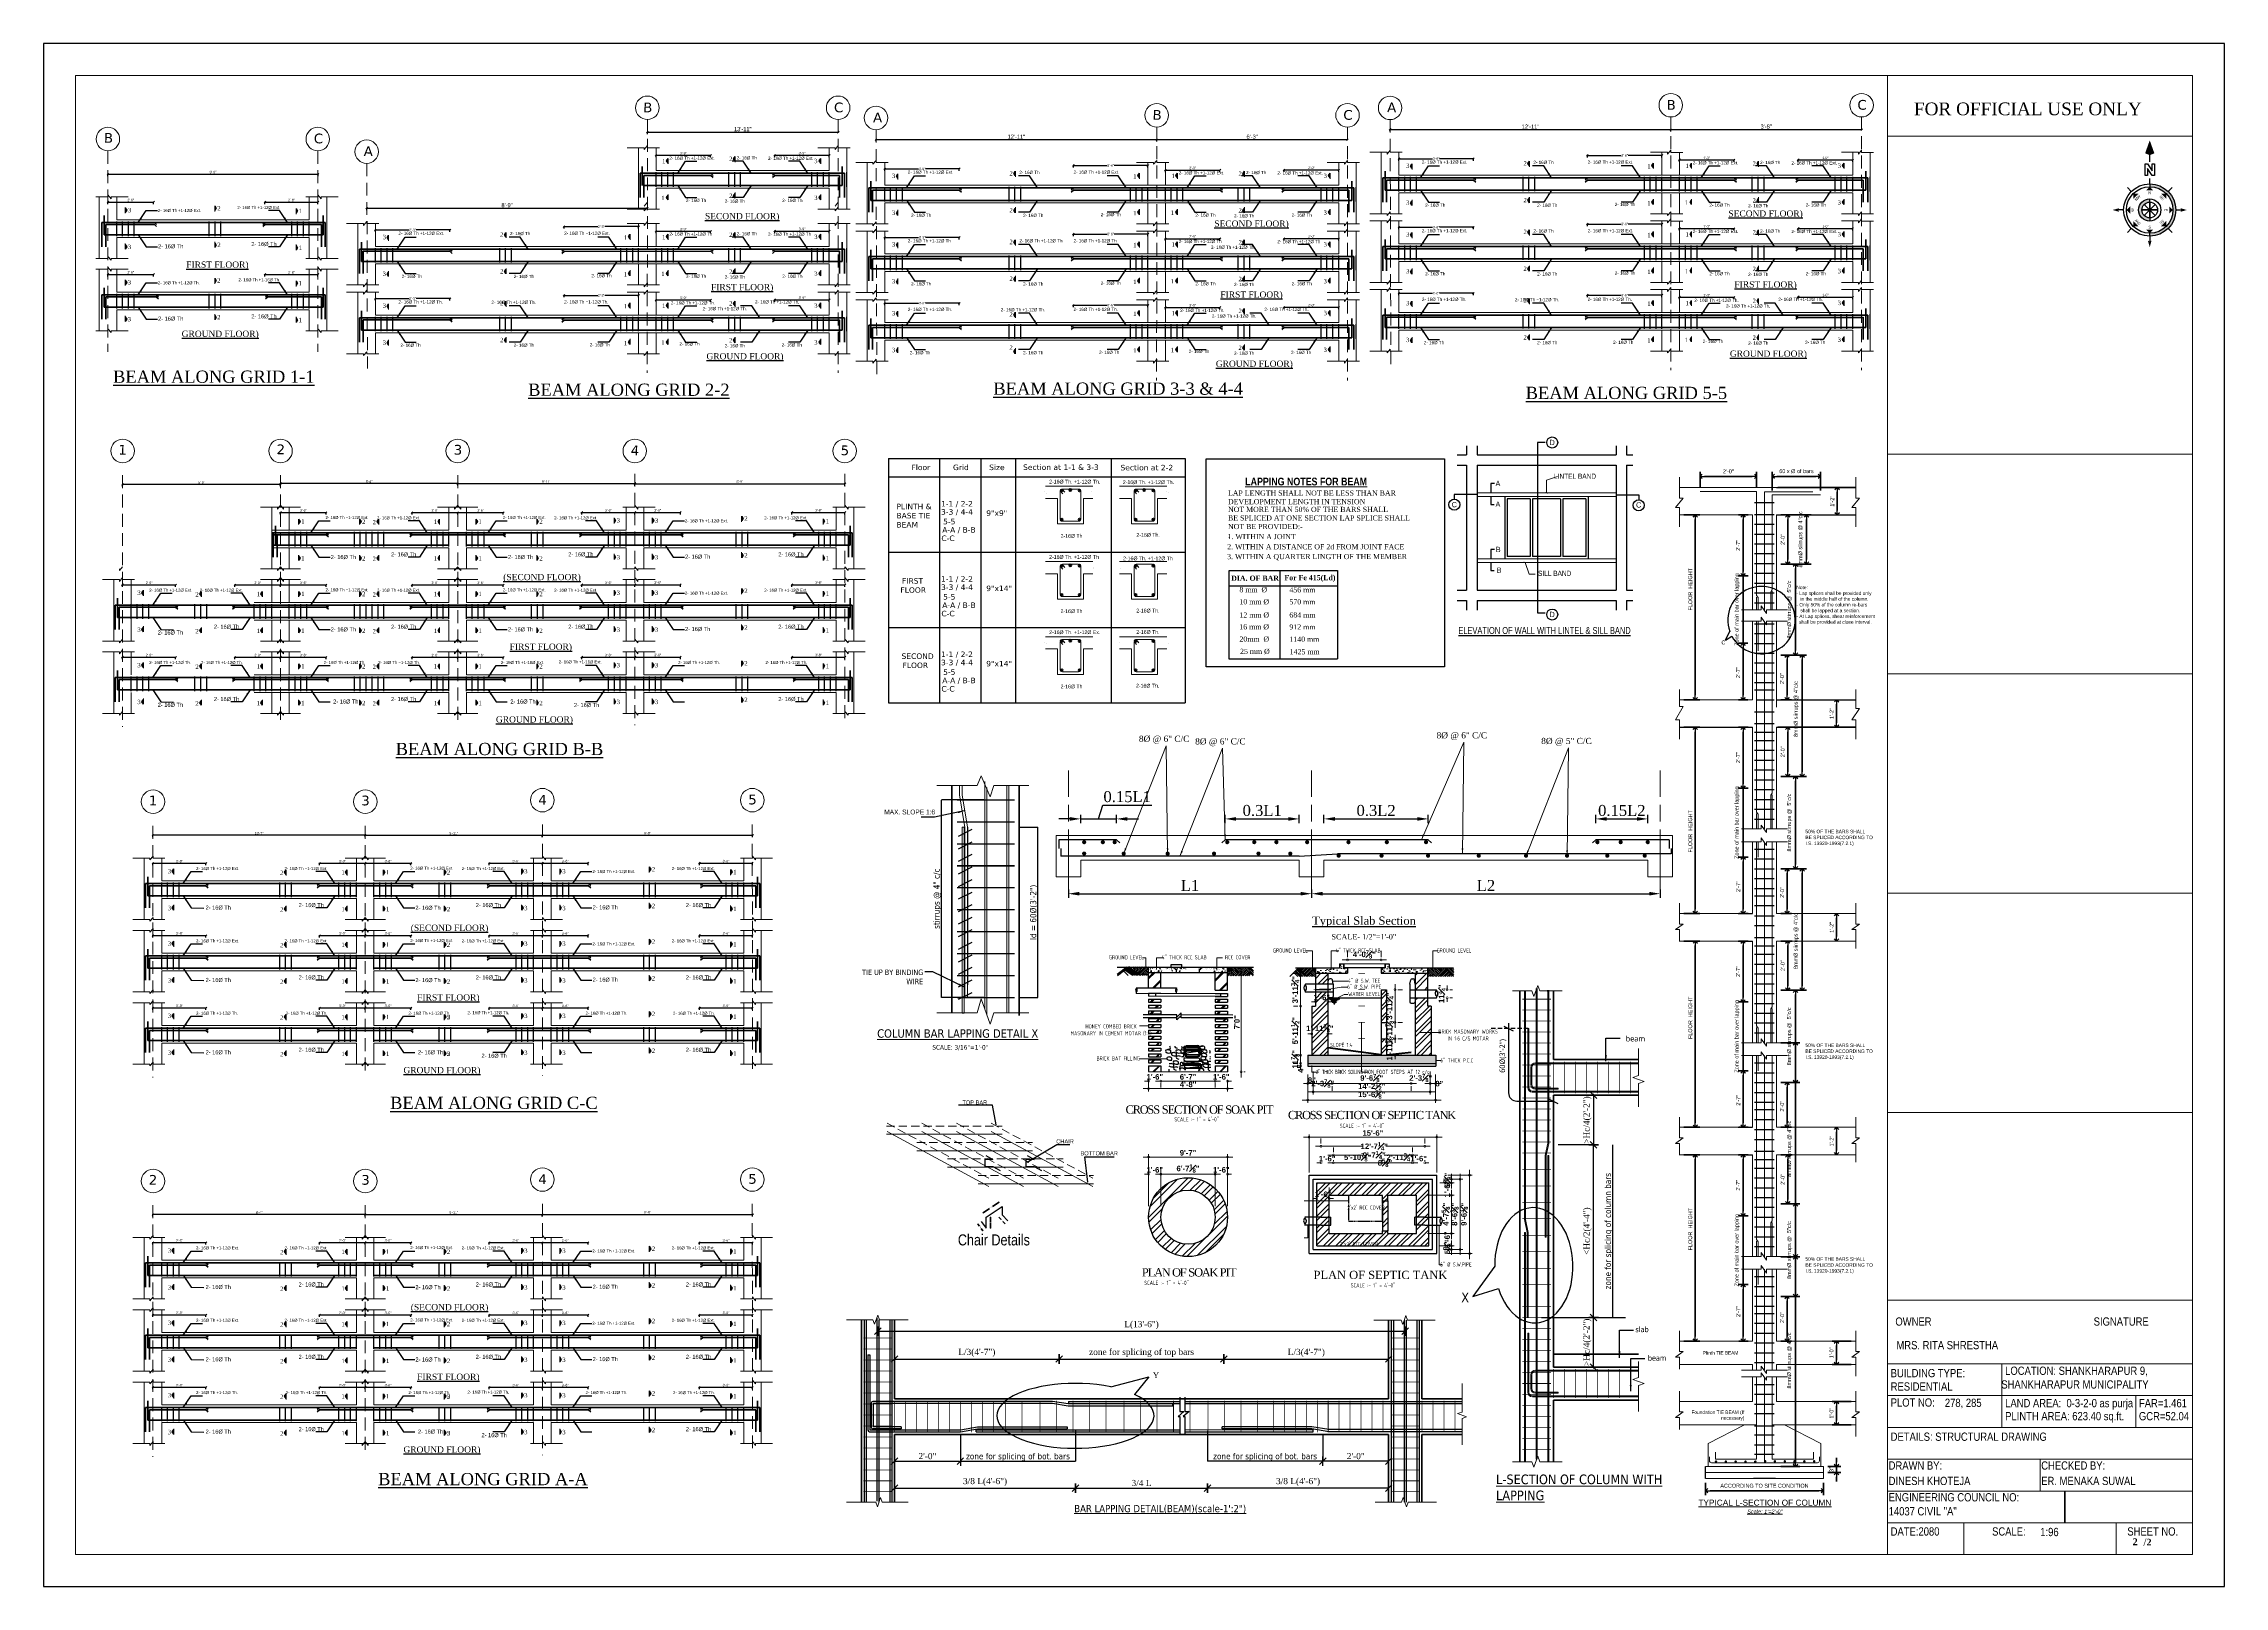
# Model space of a CAD drawing. Header units: inches. Extents: x 45643 to 70559, y -5508 to 1713.
# Drawn here: x 67382 to 70559, y -5487 to -3239 of the extents above; entities that cross this region are included whole.
import ezdxf
from ezdxf.enums import TextEntityAlignment as Align

# ---------------------------------------------------------------- set-up
doc = ezdxf.new("R2010")
doc.units = ezdxf.units.IN
doc.header["$MEASUREMENT"] = 0
for name, pattern in [('ACAD_ISO08W100', [36, 24, -3, 6, -3]), ('CENTER2', [1.125, 0.75, -0.125, 0.125, -0.125]), ('DASHED2', [0.375, 0.25, -0.125]), ('HIDDEN', [9.525, 6.35, -3.175])]:
    doc.linetypes.add(name, pattern=pattern)
for name, color, linetype, lineweight in [('0_Dimension', 72, 'Continuous', 9), ('1', 7, 'Continuous', 25), ('4TEXT', 7, 'Continuous', 20), ('A-Wall', 250, 'Continuous', 40), ('Bar', 7, 'Continuous', 40), ('BEAM', 212, 'Continuous', 9), ('BEAM LINE', 4, 'Continuous', 9), ('cenline', 170, 'CENTER2', 9), ('CONCRETE', 251, 'Continuous', 0), ('D-DIM', 5, 'Continuous', 13), ('DIM_LINE', 165, 'Continuous', 15), ('Dimensions', 100, 'Continuous', 9), ('DIMSTR', 5, 'Continuous', 13), ('door', 3, 'Continuous', 13), ('ele light', 7, 'Continuous', 25), ('ELE1', 3, 'Continuous', 9), ('hatch', 30, 'Continuous', 5), ('Line', 7, 'Continuous', 15), ('Line 0.35', 130, 'Continuous', 35), ('rcc bar', 2, 'Continuous', 20), ('RCC LINE', 200, 'Continuous', 18), ('rebAar', 3, 'Continuous', 20), ('rebar', 2, 'Continuous', 35), ('REBARS', 50, 'Continuous', 20), ('REN', 140, 'Continuous', 35), ('REN-1', 50, 'Continuous', 25), ('SHEETS', 7, 'Continuous', 30), ('Side-1', 11, 'Continuous', 18), ('STIRRUPS', 7, 'Continuous', 30), ('sxdcf', 8, 'ACAD_ISO08W100', 20), ('TEX', 210, 'Continuous', 25), ('Text', 7, 'Continuous', 9), ('Text 0.200', 122, 'Continuous', 20), ('TEXTS', 7, 'Continuous', 20), ('tile', 21, 'Continuous', 9), ('trench', 7, 'Continuous', 40), ('WALL', 240, 'Continuous', 30), ('WALL SEC', 2, 'Continuous', 35)]:
    doc.layers.add(name, color=color, linetype=linetype, lineweight=lineweight)
for name, color, linetype in [('colfill', 21, 'Continuous'), ('DIM', 5, 'Continuous'), ('DIMENSION', 5, 'Continuous'), ('floorhatch', 43, 'Continuous'), ('OUTLINE', 7, 'Continuous'), ('STIRRUP', 10, 'Continuous')]:
    doc.layers.add(name, color=color, linetype=linetype)
doc.styles.add('arial narrow', font='ARIALN.TTF')
doc.styles.add('Capt 1', font='arial.ttf', dxfattribs={"height": 12})
doc.styles.add('dim_20', font='ARIALN.TTF')
doc.styles.add('Dks', font='ARIALN.TTF', dxfattribs={"height": 8})
doc.styles.add('int text 1in-4ft', font='trebuc.ttf', dxfattribs={"height": 3.5})
doc.styles.add('Labels', font='arial.ttf', dxfattribs={"height": 7})
doc.styles.add('ordinary', font='ARIALN.TTF')
doc.styles.add('PRABIN', font='BKANT.TTF', dxfattribs={"height": 8})
doc.styles.add('PUMORI', font='ARIALN.TTF')
doc.styles.add('RomanS', font='stylu.ttf', dxfattribs={"height": 2})
doc.styles.add('S2', font='BKANT.TTF', dxfattribs={"height": 3})
doc.styles.add('sb', font='BKANT.TTF', dxfattribs={"height": 8})
doc.styles.get("Standard").update_dxf_attribs({"font": 'times.ttf'})
doc.styles.add('STYLE1', font='arialbd.ttf')
doc.styles.add('Tahoma', font='tahoma.ttf')
doc.styles.add('technical', font='technic_.ttf', dxfattribs={"height": 6.5})
doc.styles.add('text', font='l_10646.ttf', dxfattribs={"height": 8.5})
doc.styles.add('times new roman', font='times.ttf', dxfattribs={"height": 6})
doc.dimstyles.new('1', dxfattribs={"dimtxt": 1, "dimasz": 6, "dimexe": 0.5, "dimexo": 1, "dimgap": 0.09, "dimtad": 0, "dimdec": 0, "dimrnd": 0.0005, "dimzin": 0, "dimdsep": 46, "dimlunit": 3, "dimtxsty": 'arial narrow', "dimblk": 'NONE', "dimcen": 0.09, "dimclrt": 256, "dimadec": 0, "dimazin": 0, "dimtfac": 1, "dimtdec": 0, "dimtix": 1, "dimtofl": 0, "dimtmove": 0, "dimatfit": 3, "dimfxl": 0.5, "dimfxlon": 1, "dimtolj": 1, "dimtzin": 0, "dimlwe": 5, "dimarcsym": 0})
doc.dimstyles.new('1-4', dxfattribs={"dimscale": 0.1, "dimtxt": 36, "dimasz": 25, "dimexe": 5.625, "dimexo": 36, "dimgap": 12, "dimtad": 1, "dimzin": 0, "dimdsep": 46, "dimlunit": 4, "dimtxsty": 'ordinary', "dimblk": 'OBLIQUE', "dimcen": 1, "dimdle": 3, "dimclrt": 7, "dimadec": 3, "dimazin": 0, "dimtfac": 1, "dimtix": 1, "dimtofl": 0, "dimtmove": 0, "dimatfit": 3, "dimfxl": 29.1875, "dimfxlon": 1, "dimtolj": 1, "dimtzin": 0, "dimarcsym": 0})
doc.dimstyles.new('ARROW', dxfattribs={"dimscale": 0, "dimtxt": 7, "dimasz": 9, "dimexe": 6, "dimexo": 12, "dimgap": 2.75, "dimtad": 1, "dimdec": 0, "dimzin": 3, "dimdsep": 46, "dimlunit": 4, "dimtxsty": 'RomanS', "dimcen": 0.09375, "dimse1": 1, "dimse2": 1, "dimclrd": 1, "dimclre": 1, "dimclrt": 256, "dimadec": 0, "dimazin": 0, "dimtfac": 0.75, "dimtdec": 0, "dimtix": 1, "dimtmove": 0, "dimatfit": 3, "dimfxl": 1, "dimtolj": 1, "dimtzin": 0, "dimarcsym": 0})
doc.dimstyles.new('Copy of Niranjan', dxfattribs={"dimtxt": 4, "dimasz": 4, "dimexe": 1.5, "dimexo": 0, "dimgap": 1, "dimtad": 1, "dimdec": 0, "dimzin": 0, "dimdsep": 46, "dimlunit": 3, "dimtxsty": 'Standard', "dimcen": 0.09, "dimclrd": 7, "dimclre": 256, "dimclrt": 7, "dimadec": 0, "dimazin": 0, "dimtfac": 0.333333, "dimtdec": 0, "dimtmove": 1, "dimatfit": 1, "dimfxl": 1.5, "dimfxlon": 1, "dimtolj": 1, "dimtzin": 0, "dimlwd": -1, "dimlwe": -1, "dimarcsym": 0})
doc.dimstyles.new("Copy of S-2'", dxfattribs={"dimscale": 96, "dimtxt": 9, "dimasz": 0.09375, "dimexe": 0.09375, "dimexo": 0.09375, "dimgap": 0.0625, "dimtad": 1, "dimdec": 0, "dimlfac": 0.25, "dimzin": 3, "dimdsep": 46, "dimlunit": 3, "dimtxsty": 'PRABIN', "dimblk": 'OPEN90', "dimcen": 0.09375, "dimdle": 0.09375, "dimclrd": 256, "dimclre": 34, "dimclrt": 256, "dimadec": 0, "dimazin": 1, "dimtfac": 1, "dimtdec": 0, "dimtix": 1, "dimtmove": 0, "dimatfit": 3, "dimldrblk": 'DOTSMALL', "dimfxl": 1, "dimtolj": 1, "dimtzin": 1, "dimarcsym": 0})
doc.dimstyles.new('dim 1in-4ft', dxfattribs={"dimscale": 0.5, "dimtxt": 3.5, "dimasz": 3, "dimexe": 6, "dimexo": 12, "dimgap": 1, "dimtad": 1, "dimzin": 0, "dimdsep": 46, "dimlunit": 4, "dimtxsty": 'int text 1in-4ft', "dimblk": 'DOT', "dimcen": 4, "dimdle": 6, "dimclrt": 7, "dimadec": 0, "dimazin": 0, "dimtfac": 1, "dimtofl": 0, "dimtmove": 0, "dimatfit": 3, "dimfxl": 7, "dimfxlon": 1, "dimtolj": 1, "dimtzin": 0, "dimarcsym": 0})
doc.dimstyles.new('dim stirrups', dxfattribs={"dimscale": 0.04, "dimtxt": 60, "dimasz": 48.5, "dimexe": 19.6875, "dimexo": 0, "dimgap": 18.3125, "dimtad": 1, "dimdec": 0, "dimzin": 0, "dimdsep": 46, "dimlunit": 3, "dimtxsty": 'Standard', "dimcen": 0.15, "dimdle": 0.15, "dimclrd": 256, "dimclrt": 1, "dimazin": 1, "dimtfac": 1, "dimtdec": 0, "dimtofl": 0, "dimtmove": 1, "dimatfit": 2, "dimfxl": 19.6875, "dimfxlon": 1, "dimtolj": 1, "dimtzin": 0, "dimlwd": -1, "dimlwe": -1, "dimarcsym": 0})
doc.dimstyles.new('Dks', dxfattribs={"dimtxt": 8, "dimasz": 8, "dimexe": 6, "dimexo": 6, "dimgap": 0.03125, "dimtad": 0, "dimdec": 0, "dimzin": 0, "dimdsep": 46, "dimlunit": 3, "dimtxsty": 'Dks', "dimcen": 0.09375, "dimclrd": 256, "dimclre": 256, "dimclrt": 256, "dimadec": 0, "dimazin": 0, "dimtfac": 1, "dimtdec": 0, "dimtix": 1, "dimtmove": 2, "dimatfit": 3, "dimfxl": 1, "dimfrac": 2, "dimtolj": 1, "dimtzin": 0, "dimlwe": -1, "dimarcsym": 0})
doc.dimstyles.new("gan2'", dxfattribs={"dimscale": 96, "dimtxt": 0.09375, "dimasz": 0.012, "dimexe": 0.09375, "dimexo": 0.15625, "dimgap": 0.03, "dimtad": 1, "dimdec": 1, "dimlfac": 0.25, "dimzin": 3, "dimdsep": 46, "dimlunit": 4, "dimtxsty": 'times new roman', "dimblk": 'gg', "dimcen": 0.09375, "dimdle": 0.09375, "dimse1": 1, "dimse2": 1, "dimclre": 34, "dimadec": 0, "dimazin": 0, "dimtfac": 1, "dimtdec": 1, "dimtix": 1, "dimtmove": 0, "dimatfit": 3, "dimfxl": 1, "dimfrac": 2, "dimtolj": 1, "dimtzin": 1, "dimarcsym": 0})
doc.dimstyles.new('plan 8', dxfattribs={"dimtxt": 6, "dimasz": 3, "dimexe": 6, "dimexo": 15, "dimgap": 3, "dimtad": 1, "dimdec": 0, "dimzin": 0, "dimdsep": 46, "dimlunit": 3, "dimtxsty": 'Standard', "dimblk": 'ARCHTICK', "dimcen": 0.09, "dimdle": 3, "dimclrd": 256, "dimclre": 6, "dimclrt": 256, "dimadec": 0, "dimazin": 0, "dimtfac": 1, "dimtdec": 0, "dimtix": 1, "dimtmove": 1, "dimatfit": 3, "dimldrblk": 'ARCHTICK', "dimfxl": 1, "dimtolj": 1, "dimtzin": 0, "dimlwd": 5, "dimlwe": 0, "dimarcsym": 0})
doc.dimstyles.new('Ronika', dxfattribs={"dimtxt": 8, "dimasz": 6, "dimexe": 4, "dimexo": 16, "dimgap": 2, "dimtad": 1, "dimdec": 3, "dimzin": 3, "dimdsep": 46, "dimlunit": 4, "dimtxsty": 'STYLE1', "dimblk": 'DOTSMALL', "dimcen": 2, "dimdle": 8, "dimclrd": 256, "dimclre": 7, "dimclrt": 256, "dimadec": 0, "dimazin": 0, "dimtfac": 0.75, "dimtdec": 3, "dimtix": 1, "dimtofl": 0, "dimtmove": 2, "dimatfit": 3, "dimfxl": 1, "dimfrac": 1, "dimtolj": 1, "dimtzin": 0, "dimlwd": 13, "dimlwe": 13, "dimarcsym": 0})
pattern_1 = [(50, (-304825.981, 177459.022), (12.9106833, -1.1295384), [1.35, -14.85]), (355, (-304825.981, 177459.022), (-2.497524, 13.5394584), [1.08, -11.88]), (100.4514, (-304824.906, 177458.928), (10.4131689, 12.4099118), [1.1473234, -12.620558]), (46.1842, (-304825.981, 177462.622), (19.2103389, -2.9793423), [2.025, -22.275]), (96.6356, (-304824.38, 177462.374), (16.8239287, 17.5341217), [1.7209852, -18.930834]), (351.1842, (-304825.981, 177462.622), (16.823915, 17.5341348), [1.62, -17.82]), (21, (-304824.181, 177461.722), (10.74432694, -7.24714003), [1.35, -14.85]), (326, (-304824.181, 177461.722), (4.379676, 13.0527008), [1.08, -11.88]), (71.4514, (-304823.286, 177461.118), (15.1240073, 5.8055489), [1.1473234, -12.620558]), (37.5, (-304825.9814, 177459.022), (0.2188774, 5.99208937), [0, -11.736, 0, -12.06, 0, -11.925]), (7.5, (-304825.9814, 177459.022), (4.73525167, 7.09941081), [0, -6.876, 0, -11.466, 0, -4.545]), (327.5, (-304829.9954, 177459.022), (9.60880385, -0.40598769), [0, -4.5, 0, -14.04, 0, -18.63]), (317.5, (-304831.7954, 177459.022), (10.49735105, 1.8018897), [0, -5.85, 0, -9.324, 0, -13.23])]
pattern_2 = [(45, (-304825.981, 177459.022), (-8.8388348, 8.8388348), []), (45, (-304825.981, 177465.272), (-8.8388348, 8.8388348), [])]
pattern_3 = [(45, (-304825.981, 177459.022), (-7.9549513, 7.9549513), []), (45, (-304820.678, 177459.022), (-7.9549513, 7.9549513), [])]

# ---------------------------------------------------------------- blocks, each defined once
blk = doc.blocks.new('_Oblique')
at = {"color": 0, "linetype": 'ByBlock', "lineweight": -2}
blk.add_line((-0.5, -0.5), (0.5, 0.5), dxfattribs=at)
blk = doc.blocks.new('*D636')
at = {"layer": 'Defpoints', "color": 0, "linetype": 'Continuous', "transparency": 16777216}
for p in [(68248.5, -3506), (68139.9, -3530, 2.2), (68248.5, -3530, 2.2)]:
    blk.add_point(p, dxfattribs=at)
at = {"layer": 'Line 0.35', "color": 0, "linetype": 'Continuous', "lineweight": -2, "transparency": 16777216}
for p, q in [((68139.6, -3506), (68189.1, -3506)), ((68139.9, -3508.9), (68139.9, -3505.4)), ((68248.8, -3506), (68199.4, -3506)), ((68248.5, -3508.9), (68248.5, -3505.4))]:
    blk.add_line(p, q, dxfattribs=at)
at = {"layer": 'Line 0.35', "color": 0, "linetype": 'Continuous', "lineweight": -2, "transparency": 16777216, "xscale": 2.5, "yscale": 2.5, "zscale": 2.5, "rotation": 180}
blk.add_blockref('_Oblique', (68139.9, -3506), dxfattribs=at)
at = {"layer": 'Line 0.35', "color": 0, "linetype": 'Continuous', "lineweight": -2, "transparency": 16777216, "xscale": 2.5, "yscale": 2.5, "zscale": 2.5}
blk.add_blockref('_Oblique', (68248.5, -3506), dxfattribs=at)
at = {"layer": 'Line 0.35', "color": 7, "linetype": 'Continuous', "transparency": 16777216, "insert": (68194.2, -3506), "char_height": 3.6, "attachment_point": 5, "style": 'ordinary'}
blk.add_mtext('\\A1;2\'-3"', dxfattribs=at)
blk = doc.blocks.new('*D637')
at = {"layer": 'Defpoints', "color": 0, "linetype": 'Continuous', "transparency": 16777216}
for p in [(67973.7, -3510.8), (67865.2, -3534.9, 2.2), (67973.7, -3534.9, 2.2)]:
    blk.add_point(p, dxfattribs=at)
at = {"layer": 'Line 0.35', "color": 0, "linetype": 'Continuous', "lineweight": -2, "transparency": 16777216}
for p, q in [((67864.9, -3510.8), (67914.3, -3510.8)), ((67865.2, -3513.7), (67865.2, -3510.3)), ((67974, -3510.8), (67924.6, -3510.8)), ((67973.7, -3513.7), (67973.7, -3510.3))]:
    blk.add_line(p, q, dxfattribs=at)
at = {"layer": 'Line 0.35', "color": 0, "linetype": 'Continuous', "lineweight": -2, "transparency": 16777216, "xscale": 2.5, "yscale": 2.5, "zscale": 2.5, "rotation": 180}
blk.add_blockref('_Oblique', (67865.2, -3510.8), dxfattribs=at)
at = {"layer": 'Line 0.35', "color": 0, "linetype": 'Continuous', "lineweight": -2, "transparency": 16777216, "xscale": 2.5, "yscale": 2.5, "zscale": 2.5}
blk.add_blockref('_Oblique', (67973.7, -3510.8), dxfattribs=at)
at = {"layer": 'Line 0.35', "color": 7, "linetype": 'Continuous', "transparency": 16777216, "insert": (67919.4, -3510.8), "char_height": 3.6, "attachment_point": 5, "style": 'ordinary'}
blk.add_mtext('\\A1;2\'-3"', dxfattribs=at)
blk = doc.blocks.new('vrwa')
at = {"layer": 'Line', "linetype": 'Continuous'}
for points in [[(64431.3, 382588.9), (64427.1, 382595.4), (64427.1, 382582.5)], [(64431.3, 382488.2), (64427.1, 382481.8), (64427.1, 382494.6)]]:
    blk.add_hatch(color=256, dxfattribs=at).paths.add_polyline_path(points)
at = {"layer": 'door', "linetype": 'Continuous'}
for p, q in [((64426.1, 382595.5), (64426.1, 382580.1)), ((64427.1, 382595.4), (64427.1, 382582.5)), ((64427.1, 382595.4), (64431.3, 382588.9)), ((64427.1, 382582.5), (64431.3, 382588.9)), ((64426.1, 382481.7), (64426.1, 382497)), ((64427.1, 382481.8), (64427.1, 382494.6)), ((64427.1, 382494.6), (64431.3, 382488.2)), ((64427.1, 382481.8), (64431.3, 382488.2))]:
    blk.add_line(p, q, dxfattribs=at)
blk = doc.blocks.new('*D638')
at = {"layer": 'Defpoints', "color": 0, "linetype": 'Continuous', "transparency": 16777216}
for p in [(68274, -3427.9, 2.2), (68353.6, -3402.1), (68353.6, -3427.9, 2.2)]:
    blk.add_point(p, dxfattribs=at)
at = {"layer": 'Line 0.35', "color": 0, "linetype": 'Continuous', "lineweight": -2, "transparency": 16777216}
for p, q in [((68273.7, -3402.1), (68353.9, -3402.1)), ((68274, -3405), (68274, -3401.6)), ((68353.6, -3405), (68353.6, -3401.6))]:
    blk.add_line(p, q, dxfattribs=at)
at = {"layer": 'Line 0.35', "color": 0, "linetype": 'Continuous', "lineweight": -2, "transparency": 16777216, "xscale": 2.5, "yscale": 2.5, "zscale": 2.5, "rotation": 180}
blk.add_blockref('_Oblique', (68274, -3402.1), dxfattribs=at)
at = {"layer": 'Line 0.35', "color": 0, "linetype": 'Continuous', "lineweight": -2, "transparency": 16777216, "xscale": 2.5, "yscale": 2.5, "zscale": 2.5}
blk.add_blockref('_Oblique', (68353.6, -3402.1), dxfattribs=at)
at = {"layer": 'Line 0.35', "color": 7, "linetype": 'Continuous', "transparency": 16777216, "insert": (68313.8, -3399.1), "char_height": 3.6, "attachment_point": 5, "style": 'ordinary'}
blk.add_mtext('\\A1;3\'-9"', dxfattribs=at)
blk = doc.blocks.new('*D639')
at = {"layer": 'Defpoints', "color": 0, "linetype": 'Continuous', "transparency": 16777216}
for p in [(68539.4, -3368.2), (68539.4, -3370.9), (68261.4, -3491)]:
    blk.add_point(p, dxfattribs=at)
at = {"layer": 'Line 0.35', "color": 0, "linetype": 'Continuous', "lineweight": -2, "transparency": 16777216}
for p, q in [((68261.1, -3368.2), (68539.7, -3368.2)), ((68261.4, -3371.2), (68261.4, -3367.7)), ((68539.4, -3368.2), (68539.4, -3367.7))]:
    blk.add_line(p, q, dxfattribs=at)
at = {"layer": 'Line 0.35', "color": 0, "linetype": 'Continuous', "lineweight": -2, "transparency": 16777216, "xscale": 2.5, "yscale": 2.5, "zscale": 2.5, "rotation": 180}
blk.add_blockref('_Oblique', (68261.4, -3368.2), dxfattribs=at)
at = {"layer": 'Line 0.35', "color": 0, "linetype": 'Continuous', "lineweight": -2, "transparency": 16777216, "xscale": 2.5, "yscale": 2.5, "zscale": 2.5}
blk.add_blockref('_Oblique', (68539.4, -3368.2), dxfattribs=at)
at = {"layer": 'Line 0.35', "color": 7, "linetype": 'Continuous', "transparency": 16777216, "insert": (68400.4, -3364), "char_height": 6, "attachment_point": 5, "style": 'ordinary'}
blk.add_mtext('\\A1;13\'-11"', dxfattribs=at)
blk = doc.blocks.new('*D640')
at = {"layer": 'Defpoints', "color": 0, "linetype": 'Continuous', "transparency": 16777216}
for p in [(68261.4, -3478.9), (67852.5, -3600.1, 5.4), (68261.4, -3601.7, 2.2)]:
    blk.add_point(p, dxfattribs=at)
at = {"layer": 'Line 0.35', "color": 0, "linetype": 'Continuous', "lineweight": -2, "transparency": 16777216}
for p, q in [((67852.2, -3478.9), (68261.7, -3478.9)), ((67852.5, -3481.8), (67852.5, -3478.4)), ((68261.4, -3481.8), (68261.4, -3478.4))]:
    blk.add_line(p, q, dxfattribs=at)
at = {"layer": 'Line 0.35', "color": 0, "linetype": 'Continuous', "lineweight": -2, "transparency": 16777216, "xscale": 2.5, "yscale": 2.5, "zscale": 2.5, "rotation": 180}
blk.add_blockref('_Oblique', (67852.5, -3478.9), dxfattribs=at)
at = {"layer": 'Line 0.35', "color": 0, "linetype": 'Continuous', "lineweight": -2, "transparency": 16777216, "xscale": 2.5, "yscale": 2.5, "zscale": 2.5}
blk.add_blockref('_Oblique', (68261.4, -3478.9), dxfattribs=at)
at = {"layer": 'Line 0.35', "color": 7, "linetype": 'Continuous', "transparency": 16777216, "insert": (68056.9, -3474.7), "char_height": 6, "attachment_point": 5, "style": 'ordinary'}
blk.add_mtext('\\A1;8\'-9"', dxfattribs=at)
blk = doc.blocks.new('*D641')
at = {"layer": 'Defpoints', "color": 0, "linetype": 'Continuous', "transparency": 16777216}
for p in [(68447, -3427.7, 2.2), (68526.5, -3401.9), (68526.5, -3427.7, 2.2)]:
    blk.add_point(p, dxfattribs=at)
at = {"layer": 'Line 0.35', "color": 0, "linetype": 'Continuous', "lineweight": -2, "transparency": 16777216}
for p, q in [((68446.7, -3401.9), (68526.8, -3401.9)), ((68447, -3404.8), (68447, -3401.4)), ((68526.5, -3404.8), (68526.5, -3401.4))]:
    blk.add_line(p, q, dxfattribs=at)
at = {"layer": 'Line 0.35', "color": 0, "linetype": 'Continuous', "lineweight": -2, "transparency": 16777216, "xscale": 2.5, "yscale": 2.5, "zscale": 2.5, "rotation": 180}
blk.add_blockref('_Oblique', (68447, -3401.9), dxfattribs=at)
at = {"layer": 'Line 0.35', "color": 0, "linetype": 'Continuous', "lineweight": -2, "transparency": 16777216, "xscale": 2.5, "yscale": 2.5, "zscale": 2.5}
blk.add_blockref('_Oblique', (68526.5, -3401.9), dxfattribs=at)
at = {"layer": 'Line 0.35', "color": 7, "linetype": 'Continuous', "transparency": 16777216, "insert": (68486.7, -3398.9), "char_height": 3.6, "attachment_point": 5, "style": 'ordinary'}
blk.add_mtext('\\A1;3\'-9"', dxfattribs=at)
blk = doc.blocks.new('*D643')
at = {"layer": 'Defpoints', "color": 0, "linetype": 'Continuous', "transparency": 16777216}
for p in [(67541.8, -3470.3), (67475.3, -3499.9, -1.6), (67541.8, -3499.9, -1.6)]:
    blk.add_point(p, dxfattribs=at)
at = {"layer": 'Line 0.35', "color": 0, "linetype": 'Continuous', "lineweight": -2, "transparency": 16777216}
for p, q in [((67475, -3470.3), (67542.1, -3470.3)), ((67475.3, -3473.3), (67475.3, -3469.8)), ((67541.8, -3473.3), (67541.8, -3469.8))]:
    blk.add_line(p, q, dxfattribs=at)
at = {"layer": 'Line 0.35', "color": 0, "linetype": 'Continuous', "lineweight": -2, "transparency": 16777216, "xscale": 2.5, "yscale": 2.5, "zscale": 2.5, "rotation": 180}
blk.add_blockref('_Oblique', (67475.3, -3470.3), dxfattribs=at)
at = {"layer": 'Line 0.35', "color": 0, "linetype": 'Continuous', "lineweight": -2, "transparency": 16777216, "xscale": 2.5, "yscale": 2.5, "zscale": 2.5}
blk.add_blockref('_Oblique', (67541.8, -3470.3), dxfattribs=at)
at = {"layer": 'Line 0.35', "color": 7, "linetype": 'Continuous', "transparency": 16777216, "insert": (67508.6, -3467.3), "char_height": 3.6, "attachment_point": 5, "style": 'ordinary'}
blk.add_mtext('\\A1;2\'-6"', dxfattribs=at)
blk = doc.blocks.new('*D644')
at = {"layer": 'Defpoints', "color": 0, "linetype": 'Continuous', "transparency": 16777216}
for p in [(67781.4, -3470.3), (67704.1, -3499.9, -1.6), (67781.4, -3496.1, -1.6)]:
    blk.add_point(p, dxfattribs=at)
at = {"layer": 'Line 0.35', "color": 0, "linetype": 'Continuous', "lineweight": -2, "transparency": 16777216}
for p, q in [((67703.8, -3470.3), (67781.7, -3470.3)), ((67704.1, -3473.3), (67704.1, -3469.8)), ((67781.4, -3473.3), (67781.4, -3469.8))]:
    blk.add_line(p, q, dxfattribs=at)
at = {"layer": 'Line 0.35', "color": 0, "linetype": 'Continuous', "lineweight": -2, "transparency": 16777216, "xscale": 2.5, "yscale": 2.5, "zscale": 2.5, "rotation": 180}
blk.add_blockref('_Oblique', (67704.1, -3470.3), dxfattribs=at)
at = {"layer": 'Line 0.35', "color": 0, "linetype": 'Continuous', "lineweight": -2, "transparency": 16777216, "xscale": 2.5, "yscale": 2.5, "zscale": 2.5}
blk.add_blockref('_Oblique', (67781.4, -3470.3), dxfattribs=at)
at = {"layer": 'Line 0.35', "color": 7, "linetype": 'Continuous', "transparency": 16777216, "insert": (67742.8, -3467.3), "char_height": 3.6, "attachment_point": 5, "style": 'ordinary'}
blk.add_mtext('\\A1;2\'-6"', dxfattribs=at)
blk = doc.blocks.new('*D642')
at = {"layer": 'Defpoints', "color": 0, "linetype": 'Continuous', "transparency": 16777216}
for p in [(67781.5, -3429.6), (67475.3, -3452.3), (67781.5, -3452.3)]:
    blk.add_point(p, dxfattribs=at)
at = {"layer": 'Line 0.35', "color": 0, "linetype": 'Continuous', "lineweight": -2, "transparency": 16777216}
for p, q in [((67475, -3429.6), (67781.8, -3429.6)), ((67475.3, -3432.5), (67475.3, -3429)), ((67781.5, -3432.5), (67781.5, -3429))]:
    blk.add_line(p, q, dxfattribs=at)
at = {"layer": 'Line 0.35', "color": 0, "linetype": 'Continuous', "lineweight": -2, "transparency": 16777216, "xscale": 2.5, "yscale": 2.5, "zscale": 2.5, "rotation": 180}
blk.add_blockref('_Oblique', (67475.3, -3429.6), dxfattribs=at)
at = {"layer": 'Line 0.35', "color": 0, "linetype": 'Continuous', "lineweight": -2, "transparency": 16777216, "xscale": 2.5, "yscale": 2.5, "zscale": 2.5}
blk.add_blockref('_Oblique', (67781.5, -3429.6), dxfattribs=at)
at = {"layer": 'Line 0.35', "color": 7, "linetype": 'Continuous', "transparency": 16777216, "insert": (67628.4, -3426.5), "char_height": 3.6, "attachment_point": 5, "style": 'ordinary'}
blk.add_mtext('\\A1;9\'-9"', dxfattribs=at)
blk = doc.blocks.new('*D645')
at = {"layer": 'Defpoints', "color": 0, "linetype": 'Continuous', "transparency": 16777216}
for p in [(68990.7, -3516.8), (68882.1, -3540.9, 2.2), (68990.7, -3540.9, 2.2)]:
    blk.add_point(p, dxfattribs=at)
at = {"layer": 'Line 0.35', "color": 0, "linetype": 'Continuous', "lineweight": -2, "transparency": 16777216}
for p, q in [((68881.8, -3516.8), (68931.3, -3516.8)), ((68882.1, -3519.7), (68882.1, -3516.3)), ((68991, -3516.8), (68941.5, -3516.8)), ((68990.7, -3519.7), (68990.7, -3516.3))]:
    blk.add_line(p, q, dxfattribs=at)
at = {"layer": 'Line 0.35', "color": 0, "linetype": 'Continuous', "lineweight": -2, "transparency": 16777216, "xscale": 2.5, "yscale": 2.5, "zscale": 2.5, "rotation": 180}
blk.add_blockref('_Oblique', (68882.1, -3516.8), dxfattribs=at)
at = {"layer": 'Line 0.35', "color": 0, "linetype": 'Continuous', "lineweight": -2, "transparency": 16777216, "xscale": 2.5, "yscale": 2.5, "zscale": 2.5}
blk.add_blockref('_Oblique', (68990.7, -3516.8), dxfattribs=at)
at = {"layer": 'Line 0.35', "color": 7, "linetype": 'Continuous', "transparency": 16777216, "insert": (68936.4, -3516.8), "char_height": 3.6, "attachment_point": 5, "style": 'ordinary'}
blk.add_mtext('\\A1;3\'-6"', dxfattribs=at)
blk = doc.blocks.new('*D646')
at = {"layer": 'Defpoints', "color": 0, "linetype": 'Continuous', "transparency": 16777216}
for p in [(68715.9, -3521.7), (68607.3, -3545.7, 2.2), (68715.9, -3545.7, 2.2)]:
    blk.add_point(p, dxfattribs=at)
at = {"layer": 'Line 0.35', "color": 0, "linetype": 'Continuous', "lineweight": -2, "transparency": 16777216}
for p, q in [((68607, -3521.7), (68656.5, -3521.7)), ((68607.3, -3524.6), (68607.3, -3521.1)), ((68716.2, -3521.7), (68666.7, -3521.7)), ((68715.9, -3524.6), (68715.9, -3521.1))]:
    blk.add_line(p, q, dxfattribs=at)
at = {"layer": 'Line 0.35', "color": 0, "linetype": 'Continuous', "lineweight": -2, "transparency": 16777216, "xscale": 2.5, "yscale": 2.5, "zscale": 2.5, "rotation": 180}
blk.add_blockref('_Oblique', (68607.3, -3521.7), dxfattribs=at)
at = {"layer": 'Line 0.35', "color": 0, "linetype": 'Continuous', "lineweight": -2, "transparency": 16777216, "xscale": 2.5, "yscale": 2.5, "zscale": 2.5}
blk.add_blockref('_Oblique', (68715.9, -3521.7), dxfattribs=at)
at = {"layer": 'Line 0.35', "color": 7, "linetype": 'Continuous', "transparency": 16777216, "insert": (68661.6, -3521.7), "char_height": 3.6, "attachment_point": 5, "style": 'ordinary'}
blk.add_mtext('\\A1;3\'-6"', dxfattribs=at)
blk = doc.blocks.new('*D647')
at = {"layer": 'Defpoints', "color": 0, "linetype": 'Continuous', "transparency": 16777216}
for p in [(68990.7, -3620.5), (68882.1, -3647.9, 2.2), (68990.7, -3647.9, 2.2)]:
    blk.add_point(p, dxfattribs=at)
at = {"layer": 'Line 0.35', "color": 0, "linetype": 'Continuous', "lineweight": -2, "transparency": 16777216}
for p, q in [((68881.8, -3620.5), (68931.3, -3620.5)), ((68882.1, -3623.4), (68882.1, -3619.9)), ((68991, -3620.5), (68941.5, -3620.5)), ((68990.7, -3623.4), (68990.7, -3619.9))]:
    blk.add_line(p, q, dxfattribs=at)
at = {"layer": 'Line 0.35', "color": 0, "linetype": 'Continuous', "lineweight": -2, "transparency": 16777216, "xscale": 2.5, "yscale": 2.5, "zscale": 2.5, "rotation": 180}
blk.add_blockref('_Oblique', (68882.1, -3620.5), dxfattribs=at)
at = {"layer": 'Line 0.35', "color": 0, "linetype": 'Continuous', "lineweight": -2, "transparency": 16777216, "xscale": 2.5, "yscale": 2.5, "zscale": 2.5}
blk.add_blockref('_Oblique', (68990.7, -3620.5), dxfattribs=at)
at = {"layer": 'Line 0.35', "color": 7, "linetype": 'Continuous', "transparency": 16777216, "insert": (68936.4, -3620.5), "char_height": 3.6, "attachment_point": 5, "style": 'ordinary'}
blk.add_mtext('\\A1;3\'-6"', dxfattribs=at)
blk = doc.blocks.new('*D648')
at = {"layer": 'Defpoints', "color": 0, "linetype": 'Continuous', "transparency": 16777216}
for p in [(68715.9, -3617.6), (68607.3, -3645.9, 2.2), (68715.9, -3645.9, 2.2)]:
    blk.add_point(p, dxfattribs=at)
at = {"layer": 'Line 0.35', "color": 0, "linetype": 'Continuous', "lineweight": -2, "transparency": 16777216}
for p, q in [((68607, -3617.6), (68656.5, -3617.6)), ((68607.3, -3620.5), (68607.3, -3617.1)), ((68716.2, -3617.6), (68666.7, -3617.6)), ((68715.9, -3620.5), (68715.9, -3617.1))]:
    blk.add_line(p, q, dxfattribs=at)
at = {"layer": 'Line 0.35', "color": 0, "linetype": 'Continuous', "lineweight": -2, "transparency": 16777216, "xscale": 2.5, "yscale": 2.5, "zscale": 2.5, "rotation": 180}
blk.add_blockref('_Oblique', (68607.3, -3617.6), dxfattribs=at)
at = {"layer": 'Line 0.35', "color": 0, "linetype": 'Continuous', "lineweight": -2, "transparency": 16777216, "xscale": 2.5, "yscale": 2.5, "zscale": 2.5}
blk.add_blockref('_Oblique', (68715.9, -3617.6), dxfattribs=at)
at = {"layer": 'Line 0.35', "color": 7, "linetype": 'Continuous', "transparency": 16777216, "insert": (68661.6, -3617.6), "char_height": 3.6, "attachment_point": 5, "style": 'ordinary'}
blk.add_mtext('\\A1;3\'-6"', dxfattribs=at)
blk = doc.blocks.new('*D649')
at = {"layer": 'Defpoints', "color": 0, "linetype": 'Continuous', "transparency": 16777216}
for p in [(69281.5, -3379.1), (69281.5, -3381.8), (69003.6, -3501.9)]:
    blk.add_point(p, dxfattribs=at)
at = {"layer": 'Line 0.35', "color": 0, "linetype": 'Continuous', "lineweight": -2, "transparency": 16777216}
for p, q in [((69003.3, -3379.1), (69281.8, -3379.1)), ((69003.6, -3382), (69003.6, -3378.6)), ((69281.5, -3379.1), (69281.5, -3378.6))]:
    blk.add_line(p, q, dxfattribs=at)
at = {"layer": 'Line 0.35', "color": 0, "linetype": 'Continuous', "lineweight": -2, "transparency": 16777216, "xscale": 2.5, "yscale": 2.5, "zscale": 2.5, "rotation": 180}
blk.add_blockref('_Oblique', (69003.6, -3379.1), dxfattribs=at)
at = {"layer": 'Line 0.35', "color": 0, "linetype": 'Continuous', "lineweight": -2, "transparency": 16777216, "xscale": 2.5, "yscale": 2.5, "zscale": 2.5}
blk.add_blockref('_Oblique', (69281.5, -3379.1), dxfattribs=at)
at = {"layer": 'Line 0.35', "color": 7, "linetype": 'Continuous', "transparency": 16777216, "insert": (69142.6, -3374.9), "char_height": 6, "attachment_point": 5, "style": 'ordinary'}
blk.add_mtext('\\A1;6\'-3"', dxfattribs=at)
blk = doc.blocks.new('*D650')
at = {"layer": 'Defpoints', "color": 0, "linetype": 'Continuous', "transparency": 16777216}
for p in [(69003.6, -3379.1), (68594.7, -3500.3, 5.4), (69003.6, -3501.9, 2.2)]:
    blk.add_point(p, dxfattribs=at)
at = {"layer": 'Line 0.35', "color": 0, "linetype": 'Continuous', "lineweight": -2, "transparency": 16777216}
for p, q in [((68594.4, -3379.1), (69003.9, -3379.1)), ((68594.7, -3382), (68594.7, -3378.6)), ((69003.6, -3382), (69003.6, -3378.6))]:
    blk.add_line(p, q, dxfattribs=at)
at = {"layer": 'Line 0.35', "color": 0, "linetype": 'Continuous', "lineweight": -2, "transparency": 16777216, "xscale": 2.5, "yscale": 2.5, "zscale": 2.5, "rotation": 180}
blk.add_blockref('_Oblique', (68594.7, -3379.1), dxfattribs=at)
at = {"layer": 'Line 0.35', "color": 0, "linetype": 'Continuous', "lineweight": -2, "transparency": 16777216, "xscale": 2.5, "yscale": 2.5, "zscale": 2.5}
blk.add_blockref('_Oblique', (69003.6, -3379.1), dxfattribs=at)
at = {"layer": 'Line 0.35', "color": 7, "linetype": 'Continuous', "transparency": 16777216, "insert": (68799.1, -3374.9), "char_height": 6, "attachment_point": 5, "style": 'ordinary'}
blk.add_mtext('\\A1;12\'-11"', dxfattribs=at)
blk = doc.blocks.new('*D651')
at = {"layer": 'Defpoints', "color": 0, "linetype": 'Continuous', "transparency": 16777216}
for p in [(68990.7, -3416.9), (68882.1, -3440.9, 2.2), (68990.7, -3440.9, 2.2)]:
    blk.add_point(p, dxfattribs=at)
at = {"layer": 'Line 0.35', "color": 0, "linetype": 'Continuous', "lineweight": -2, "transparency": 16777216}
for p, q in [((68881.8, -3416.9), (68931.3, -3416.9)), ((68882.1, -3419.8), (68882.1, -3416.3)), ((68991, -3416.9), (68941.5, -3416.9)), ((68990.7, -3419.8), (68990.7, -3416.3))]:
    blk.add_line(p, q, dxfattribs=at)
at = {"layer": 'Line 0.35', "color": 0, "linetype": 'Continuous', "lineweight": -2, "transparency": 16777216, "xscale": 2.5, "yscale": 2.5, "zscale": 2.5, "rotation": 180}
blk.add_blockref('_Oblique', (68882.1, -3416.9), dxfattribs=at)
at = {"layer": 'Line 0.35', "color": 0, "linetype": 'Continuous', "lineweight": -2, "transparency": 16777216, "xscale": 2.5, "yscale": 2.5, "zscale": 2.5}
blk.add_blockref('_Oblique', (68990.7, -3416.9), dxfattribs=at)
at = {"layer": 'Line 0.35', "color": 7, "linetype": 'Continuous', "transparency": 16777216, "insert": (68936.4, -3416.9), "char_height": 3.6, "attachment_point": 5, "style": 'ordinary'}
blk.add_mtext('\\A1;3\'-6"', dxfattribs=at)
blk = doc.blocks.new('*D652')
at = {"layer": 'Defpoints', "color": 0, "linetype": 'Continuous', "transparency": 16777216}
for p in [(68715.9, -3421.7), (68607.3, -3445.8, 2.2), (68715.9, -3445.8, 2.2)]:
    blk.add_point(p, dxfattribs=at)
at = {"layer": 'Line 0.35', "color": 0, "linetype": 'Continuous', "lineweight": -2, "transparency": 16777216}
for p, q in [((68607, -3421.7), (68656.5, -3421.7)), ((68607.3, -3424.6), (68607.3, -3421.2)), ((68716.2, -3421.7), (68666.7, -3421.7)), ((68715.9, -3424.6), (68715.9, -3421.2))]:
    blk.add_line(p, q, dxfattribs=at)
at = {"layer": 'Line 0.35', "color": 0, "linetype": 'Continuous', "lineweight": -2, "transparency": 16777216, "xscale": 2.5, "yscale": 2.5, "zscale": 2.5, "rotation": 180}
blk.add_blockref('_Oblique', (68607.3, -3421.7), dxfattribs=at)
at = {"layer": 'Line 0.35', "color": 0, "linetype": 'Continuous', "lineweight": -2, "transparency": 16777216, "xscale": 2.5, "yscale": 2.5, "zscale": 2.5}
blk.add_blockref('_Oblique', (68715.9, -3421.7), dxfattribs=at)
at = {"layer": 'Line 0.35', "color": 7, "linetype": 'Continuous', "transparency": 16777216, "insert": (68661.6, -3421.7), "char_height": 3.6, "attachment_point": 5, "style": 'ordinary'}
blk.add_mtext('\\A1;3\'-6"', dxfattribs=at)
blk = doc.blocks.new('*D653')
at = {"layer": 'Defpoints', "color": 0, "linetype": 'Continuous', "transparency": 16777216}
for p in [(69095.7, -3423.6), (69016.2, -3449.3, 2.2), (69095.7, -3449.3, 2.2)]:
    blk.add_point(p, dxfattribs=at)
at = {"layer": 'Line 0.35', "color": 0, "linetype": 'Continuous', "lineweight": -2, "transparency": 16777216}
for p, q in [((69015.9, -3423.6), (69096, -3423.6)), ((69016.2, -3426.5), (69016.2, -3423)), ((69095.7, -3426.5), (69095.7, -3423))]:
    blk.add_line(p, q, dxfattribs=at)
at = {"layer": 'Line 0.35', "color": 0, "linetype": 'Continuous', "lineweight": -2, "transparency": 16777216, "xscale": 2.5, "yscale": 2.5, "zscale": 2.5, "rotation": 180}
blk.add_blockref('_Oblique', (69016.2, -3423.6), dxfattribs=at)
at = {"layer": 'Line 0.35', "color": 0, "linetype": 'Continuous', "lineweight": -2, "transparency": 16777216, "xscale": 2.5, "yscale": 2.5, "zscale": 2.5}
blk.add_blockref('_Oblique', (69095.7, -3423.6), dxfattribs=at)
at = {"layer": 'Line 0.35', "color": 7, "linetype": 'Continuous', "transparency": 16777216, "insert": (69056, -3420.5), "char_height": 3.6, "attachment_point": 5, "style": 'ordinary'}
blk.add_mtext('\\A1;2\'-0"', dxfattribs=at)
blk = doc.blocks.new('*D654')
at = {"layer": 'Defpoints', "color": 0, "linetype": 'Continuous', "transparency": 16777216}
for p in [(69268.7, -3423.4), (69189.1, -3449.1, 2.2), (69268.7, -3449.1, 2.2)]:
    blk.add_point(p, dxfattribs=at)
at = {"layer": 'Line 0.35', "color": 0, "linetype": 'Continuous', "lineweight": -2, "transparency": 16777216}
for p, q in [((69188.8, -3423.4), (69269, -3423.4)), ((69189.1, -3426.3), (69189.1, -3422.8)), ((69268.7, -3426.3), (69268.7, -3422.8))]:
    blk.add_line(p, q, dxfattribs=at)
at = {"layer": 'Line 0.35', "color": 0, "linetype": 'Continuous', "lineweight": -2, "transparency": 16777216, "xscale": 2.5, "yscale": 2.5, "zscale": 2.5, "rotation": 180}
blk.add_blockref('_Oblique', (69189.1, -3423.4), dxfattribs=at)
at = {"layer": 'Line 0.35', "color": 0, "linetype": 'Continuous', "lineweight": -2, "transparency": 16777216, "xscale": 2.5, "yscale": 2.5, "zscale": 2.5}
blk.add_blockref('_Oblique', (69268.7, -3423.4), dxfattribs=at)
at = {"layer": 'Line 0.35', "color": 7, "linetype": 'Continuous', "transparency": 16777216, "insert": (69228.9, -3420.3), "char_height": 3.6, "attachment_point": 5, "style": 'ordinary'}
blk.add_mtext('\\A1;2\'-0"', dxfattribs=at)
blk = doc.blocks.new('*D680')
at = {"layer": 'Defpoints', "color": 0, "linetype": 'Continuous', "transparency": 16777216}
for p in [(69631.1, -3526.2, 2.2), (69739.7, -3502.2), (69739.7, -3526.2, 2.2)]:
    blk.add_point(p, dxfattribs=at)
at = {"layer": 'Line 0.35', "color": 0, "linetype": 'Continuous', "lineweight": -2, "transparency": 16777216}
for p, q in [((69630.8, -3502.2), (69680.3, -3502.2)), ((69631.1, -3505.1), (69631.1, -3501.6)), ((69740, -3502.2), (69690.6, -3502.2)), ((69739.7, -3505.1), (69739.7, -3501.6))]:
    blk.add_line(p, q, dxfattribs=at)
at = {"layer": 'Line 0.35', "color": 0, "linetype": 'Continuous', "lineweight": -2, "transparency": 16777216, "xscale": 2.5, "yscale": 2.5, "zscale": 2.5, "rotation": 180}
blk.add_blockref('_Oblique', (69631.1, -3502.2), dxfattribs=at)
at = {"layer": 'Line 0.35', "color": 0, "linetype": 'Continuous', "lineweight": -2, "transparency": 16777216, "xscale": 2.5, "yscale": 2.5, "zscale": 2.5}
blk.add_blockref('_Oblique', (69739.7, -3502.2), dxfattribs=at)
at = {"layer": 'Line 0.35', "color": 7, "linetype": 'Continuous', "transparency": 16777216, "insert": (69685.4, -3502.2), "char_height": 3.6, "attachment_point": 5, "style": 'ordinary'}
blk.add_mtext('\\A1;3\'-6"', dxfattribs=at)
blk = doc.blocks.new('*D681')
at = {"layer": 'Defpoints', "color": 0, "linetype": 'Continuous', "transparency": 16777216}
for p in [(69465, -3507), (69356.4, -3531.1, 2.2), (69465, -3531.1, 2.2)]:
    blk.add_point(p, dxfattribs=at)
at = {"layer": 'Line 0.35', "color": 0, "linetype": 'Continuous', "lineweight": -2, "transparency": 16777216}
for p, q in [((69356.1, -3507), (69405.5, -3507)), ((69356.4, -3509.9), (69356.4, -3506.5)), ((69465.3, -3507), (69415.8, -3507)), ((69465, -3509.9), (69465, -3506.5))]:
    blk.add_line(p, q, dxfattribs=at)
at = {"layer": 'Line 0.35', "color": 0, "linetype": 'Continuous', "lineweight": -2, "transparency": 16777216, "xscale": 2.5, "yscale": 2.5, "zscale": 2.5, "rotation": 180}
blk.add_blockref('_Oblique', (69356.4, -3507), dxfattribs=at)
at = {"layer": 'Line 0.35', "color": 0, "linetype": 'Continuous', "lineweight": -2, "transparency": 16777216, "xscale": 2.5, "yscale": 2.5, "zscale": 2.5}
blk.add_blockref('_Oblique', (69465, -3507), dxfattribs=at)
at = {"layer": 'Line 0.35', "color": 7, "linetype": 'Continuous', "transparency": 16777216, "insert": (69410.7, -3507), "char_height": 3.6, "attachment_point": 5, "style": 'ordinary'}
blk.add_mtext('\\A1;3\'-6"', dxfattribs=at)
blk = doc.blocks.new('*D657')
at = {"layer": 'Defpoints', "color": 0, "linetype": 'Continuous', "transparency": 16777216}
for p in [(69739.7, -3605.8), (69631.1, -3633.3, 2.2), (69739.7, -3633.3, 2.2)]:
    blk.add_point(p, dxfattribs=at)
at = {"layer": 'Line 0.35', "color": 0, "linetype": 'Continuous', "lineweight": -2, "transparency": 16777216}
for p, q in [((69630.8, -3605.8), (69680.3, -3605.8)), ((69631.1, -3608.7), (69631.1, -3605.2)), ((69740, -3605.8), (69690.6, -3605.8)), ((69739.7, -3608.7), (69739.7, -3605.2))]:
    blk.add_line(p, q, dxfattribs=at)
at = {"layer": 'Line 0.35', "color": 0, "linetype": 'Continuous', "lineweight": -2, "transparency": 16777216, "xscale": 2.5, "yscale": 2.5, "zscale": 2.5, "rotation": 180}
blk.add_blockref('_Oblique', (69631.1, -3605.8), dxfattribs=at)
at = {"layer": 'Line 0.35', "color": 0, "linetype": 'Continuous', "lineweight": -2, "transparency": 16777216, "xscale": 2.5, "yscale": 2.5, "zscale": 2.5}
blk.add_blockref('_Oblique', (69739.7, -3605.8), dxfattribs=at)
at = {"layer": 'Line 0.35', "color": 7, "linetype": 'Continuous', "transparency": 16777216, "insert": (69685.4, -3605.8), "char_height": 3.6, "attachment_point": 5, "style": 'ordinary'}
blk.add_mtext('\\A1;3\'-6"', dxfattribs=at)
blk = doc.blocks.new('*D658')
at = {"layer": 'Defpoints', "color": 0, "linetype": 'Continuous', "transparency": 16777216}
for p in [(69465, -3603), (69356.4, -3631.2, 2.2), (69465, -3631.2, 2.2)]:
    blk.add_point(p, dxfattribs=at)
at = {"layer": 'Line 0.35', "color": 0, "linetype": 'Continuous', "lineweight": -2, "transparency": 16777216}
for p, q in [((69356.1, -3603), (69405.5, -3603)), ((69356.4, -3605.9), (69356.4, -3602.4)), ((69465.3, -3603), (69415.8, -3603)), ((69465, -3605.9), (69465, -3602.4))]:
    blk.add_line(p, q, dxfattribs=at)
at = {"layer": 'Line 0.35', "color": 0, "linetype": 'Continuous', "lineweight": -2, "transparency": 16777216, "xscale": 2.5, "yscale": 2.5, "zscale": 2.5, "rotation": 180}
blk.add_blockref('_Oblique', (69356.4, -3603), dxfattribs=at)
at = {"layer": 'Line 0.35', "color": 0, "linetype": 'Continuous', "lineweight": -2, "transparency": 16777216, "xscale": 2.5, "yscale": 2.5, "zscale": 2.5}
blk.add_blockref('_Oblique', (69465, -3603), dxfattribs=at)
at = {"layer": 'Line 0.35', "color": 7, "linetype": 'Continuous', "transparency": 16777216, "insert": (69410.7, -3603), "char_height": 3.6, "attachment_point": 5, "style": 'ordinary'}
blk.add_mtext('\\A1;3\'-6"', dxfattribs=at)
blk = doc.blocks.new('*D659')
at = {"layer": 'Defpoints', "color": 0, "linetype": 'Continuous', "transparency": 16777216}
for p in [(70030.6, -3364.5), (70030.6, -3367.1), (69752.6, -3487.3)]:
    blk.add_point(p, dxfattribs=at)
at = {"layer": 'Line 0.35', "color": 0, "linetype": 'Continuous', "lineweight": -2, "transparency": 16777216}
for p, q in [((69752.3, -3364.5), (70030.9, -3364.5)), ((69752.6, -3367.4), (69752.6, -3363.9)), ((70030.6, -3364.5), (70030.6, -3363.9))]:
    blk.add_line(p, q, dxfattribs=at)
at = {"layer": 'Line 0.35', "color": 0, "linetype": 'Continuous', "lineweight": -2, "transparency": 16777216, "xscale": 2.5, "yscale": 2.5, "zscale": 2.5, "rotation": 180}
blk.add_blockref('_Oblique', (69752.6, -3364.5), dxfattribs=at)
at = {"layer": 'Line 0.35', "color": 0, "linetype": 'Continuous', "lineweight": -2, "transparency": 16777216, "xscale": 2.5, "yscale": 2.5, "zscale": 2.5}
blk.add_blockref('_Oblique', (70030.6, -3364.5), dxfattribs=at)
at = {"layer": 'Line 0.35', "color": 7, "linetype": 'Continuous', "transparency": 16777216, "insert": (69891.6, -3360.2), "char_height": 6, "attachment_point": 5, "style": 'ordinary'}
blk.add_mtext('\\A1;3\'-8"', dxfattribs=at)
blk = doc.blocks.new('*D660')
at = {"layer": 'Defpoints', "color": 0, "linetype": 'Continuous', "transparency": 16777216}
for p in [(69752.6, -3364.5), (69343.7, -3485.7, 5.4), (69752.6, -3487.3, 2.2)]:
    blk.add_point(p, dxfattribs=at)
at = {"layer": 'Line 0.35', "color": 0, "linetype": 'Continuous', "lineweight": -2, "transparency": 16777216}
for p, q in [((69343.4, -3364.5), (69752.9, -3364.5)), ((69343.7, -3367.4), (69343.7, -3363.9)), ((69752.6, -3367.4), (69752.6, -3363.9))]:
    blk.add_line(p, q, dxfattribs=at)
at = {"layer": 'Line 0.35', "color": 0, "linetype": 'Continuous', "lineweight": -2, "transparency": 16777216, "xscale": 2.5, "yscale": 2.5, "zscale": 2.5, "rotation": 180}
blk.add_blockref('_Oblique', (69343.7, -3364.5), dxfattribs=at)
at = {"layer": 'Line 0.35', "color": 0, "linetype": 'Continuous', "lineweight": -2, "transparency": 16777216, "xscale": 2.5, "yscale": 2.5, "zscale": 2.5}
blk.add_blockref('_Oblique', (69752.6, -3364.5), dxfattribs=at)
at = {"layer": 'Line 0.35', "color": 7, "linetype": 'Continuous', "transparency": 16777216, "insert": (69548.2, -3360.2), "char_height": 6, "attachment_point": 5, "style": 'ordinary'}
blk.add_mtext('\\A1;12\'-11"', dxfattribs=at)
blk = doc.blocks.new('*D661')
at = {"layer": 'Defpoints', "color": 0, "linetype": 'Continuous', "transparency": 16777216}
for p in [(69631.1, -3426.2, 2.2), (69739.7, -3402.2), (69739.7, -3426.2, 2.2)]:
    blk.add_point(p, dxfattribs=at)
at = {"layer": 'Line 0.35', "color": 0, "linetype": 'Continuous', "lineweight": -2, "transparency": 16777216}
for p, q in [((69630.8, -3402.2), (69680.3, -3402.2)), ((69631.1, -3405.1), (69631.1, -3401.6)), ((69740, -3402.2), (69690.6, -3402.2)), ((69739.7, -3405.1), (69739.7, -3401.6))]:
    blk.add_line(p, q, dxfattribs=at)
at = {"layer": 'Line 0.35', "color": 0, "linetype": 'Continuous', "lineweight": -2, "transparency": 16777216, "xscale": 2.5, "yscale": 2.5, "zscale": 2.5, "rotation": 180}
blk.add_blockref('_Oblique', (69631.1, -3402.2), dxfattribs=at)
at = {"layer": 'Line 0.35', "color": 0, "linetype": 'Continuous', "lineweight": -2, "transparency": 16777216, "xscale": 2.5, "yscale": 2.5, "zscale": 2.5}
blk.add_blockref('_Oblique', (69739.7, -3402.2), dxfattribs=at)
at = {"layer": 'Line 0.35', "color": 7, "linetype": 'Continuous', "transparency": 16777216, "insert": (69685.4, -3402.2), "char_height": 3.6, "attachment_point": 5, "style": 'ordinary'}
blk.add_mtext('\\A1;3\'-6"', dxfattribs=at)
blk = doc.blocks.new('*D662')
at = {"layer": 'Defpoints', "color": 0, "linetype": 'Continuous', "transparency": 16777216}
for p in [(69356.4, -3431.1, 2.2), (69465, -3407), (69465, -3431.1, 2.2)]:
    blk.add_point(p, dxfattribs=at)
at = {"layer": 'Line 0.35', "color": 0, "linetype": 'Continuous', "lineweight": -2, "transparency": 16777216}
for p, q in [((69356.1, -3407), (69405.5, -3407)), ((69356.4, -3410), (69356.4, -3406.5)), ((69465.3, -3407), (69415.8, -3407)), ((69465, -3410), (69465, -3406.5))]:
    blk.add_line(p, q, dxfattribs=at)
at = {"layer": 'Line 0.35', "color": 0, "linetype": 'Continuous', "lineweight": -2, "transparency": 16777216, "xscale": 2.5, "yscale": 2.5, "zscale": 2.5, "rotation": 180}
blk.add_blockref('_Oblique', (69356.4, -3407), dxfattribs=at)
at = {"layer": 'Line 0.35', "color": 0, "linetype": 'Continuous', "lineweight": -2, "transparency": 16777216, "xscale": 2.5, "yscale": 2.5, "zscale": 2.5}
blk.add_blockref('_Oblique', (69465, -3407), dxfattribs=at)
at = {"layer": 'Line 0.35', "color": 7, "linetype": 'Continuous', "transparency": 16777216, "insert": (69410.7, -3407), "char_height": 3.6, "attachment_point": 5, "style": 'ordinary'}
blk.add_mtext('\\A1;3\'-6"', dxfattribs=at)
blk = doc.blocks.new('*D663')
at = {"layer": 'Defpoints', "color": 0, "linetype": 'Continuous', "transparency": 16777216}
for p in [(69844.8, -3408.9), (69765.3, -3434.7, 2.2), (69844.8, -3434.7, 2.2)]:
    blk.add_point(p, dxfattribs=at)
at = {"layer": 'Line 0.35', "color": 0, "linetype": 'Continuous', "lineweight": -2, "transparency": 16777216}
for p, q in [((69765, -3408.9), (69845.1, -3408.9)), ((69765.3, -3411.8), (69765.3, -3408.4)), ((69844.8, -3411.8), (69844.8, -3408.4))]:
    blk.add_line(p, q, dxfattribs=at)
at = {"layer": 'Line 0.35', "color": 0, "linetype": 'Continuous', "lineweight": -2, "transparency": 16777216, "xscale": 2.5, "yscale": 2.5, "zscale": 2.5, "rotation": 180}
blk.add_blockref('_Oblique', (69765.3, -3408.9), dxfattribs=at)
at = {"layer": 'Line 0.35', "color": 0, "linetype": 'Continuous', "lineweight": -2, "transparency": 16777216, "xscale": 2.5, "yscale": 2.5, "zscale": 2.5}
blk.add_blockref('_Oblique', (69844.8, -3408.9), dxfattribs=at)
at = {"layer": 'Line 0.35', "color": 7, "linetype": 'Continuous', "transparency": 16777216, "insert": (69805, -3405.9), "char_height": 3.6, "attachment_point": 5, "style": 'ordinary'}
blk.add_mtext('\\A1;1\'-0"', dxfattribs=at)
blk = doc.blocks.new('*D664')
at = {"layer": 'Defpoints', "color": 0, "linetype": 'Continuous', "transparency": 16777216}
for p in [(70017.7, -3408.7), (69938.2, -3434.5, 2.2), (70017.7, -3434.5, 2.2)]:
    blk.add_point(p, dxfattribs=at)
at = {"layer": 'Line 0.35', "color": 0, "linetype": 'Continuous', "lineweight": -2, "transparency": 16777216}
for p, q in [((69937.9, -3408.7), (70018, -3408.7)), ((69938.2, -3411.6), (69938.2, -3408.1)), ((70017.7, -3411.6), (70017.7, -3408.1))]:
    blk.add_line(p, q, dxfattribs=at)
at = {"layer": 'Line 0.35', "color": 0, "linetype": 'Continuous', "lineweight": -2, "transparency": 16777216, "xscale": 2.5, "yscale": 2.5, "zscale": 2.5, "rotation": 180}
blk.add_blockref('_Oblique', (69938.2, -3408.7), dxfattribs=at)
at = {"layer": 'Line 0.35', "color": 0, "linetype": 'Continuous', "lineweight": -2, "transparency": 16777216, "xscale": 2.5, "yscale": 2.5, "zscale": 2.5}
blk.add_blockref('_Oblique', (70017.7, -3408.7), dxfattribs=at)
at = {"layer": 'Line 0.35', "color": 7, "linetype": 'Continuous', "transparency": 16777216, "insert": (69978, -3405.7), "char_height": 3.6, "attachment_point": 5, "style": 'ordinary'}
blk.add_mtext('\\A1;1-0"', dxfattribs=at)
blk = doc.blocks.new('*D665')
at = {"layer": 'Defpoints', "color": 0, "linetype": 'Continuous', "transparency": 16777216}
for p in [(67541.8, -3575.7), (67475.3, -3605.3, -1.6), (67541.8, -3605.3, -1.6)]:
    blk.add_point(p, dxfattribs=at)
at = {"layer": 'Line 0.35', "color": 0, "linetype": 'Continuous', "lineweight": -2, "transparency": 16777216}
for p, q in [((67475, -3575.7), (67542.1, -3575.7)), ((67475.3, -3578.7), (67475.3, -3575.2)), ((67541.8, -3578.7), (67541.8, -3575.2))]:
    blk.add_line(p, q, dxfattribs=at)
at = {"layer": 'Line 0.35', "color": 0, "linetype": 'Continuous', "lineweight": -2, "transparency": 16777216, "xscale": 2.5, "yscale": 2.5, "zscale": 2.5, "rotation": 180}
blk.add_blockref('_Oblique', (67475.3, -3575.7), dxfattribs=at)
at = {"layer": 'Line 0.35', "color": 0, "linetype": 'Continuous', "lineweight": -2, "transparency": 16777216, "xscale": 2.5, "yscale": 2.5, "zscale": 2.5}
blk.add_blockref('_Oblique', (67541.8, -3575.7), dxfattribs=at)
at = {"layer": 'Line 0.35', "color": 7, "linetype": 'Continuous', "transparency": 16777216, "insert": (67508.6, -3572.7), "char_height": 3.6, "attachment_point": 5, "style": 'ordinary'}
blk.add_mtext('\\A1;2\'-6"', dxfattribs=at)
blk = doc.blocks.new('*D666')
at = {"layer": 'Defpoints', "color": 0, "linetype": 'Continuous', "transparency": 16777216}
for p in [(67781.4, -3575.7), (67704.1, -3605.3, -1.6), (67781.4, -3601.5, -1.6)]:
    blk.add_point(p, dxfattribs=at)
at = {"layer": 'Line 0.35', "color": 0, "linetype": 'Continuous', "lineweight": -2, "transparency": 16777216}
for p, q in [((67703.8, -3575.7), (67781.7, -3575.7)), ((67704.1, -3578.7), (67704.1, -3575.2)), ((67781.4, -3578.7), (67781.4, -3575.2))]:
    blk.add_line(p, q, dxfattribs=at)
at = {"layer": 'Line 0.35', "color": 0, "linetype": 'Continuous', "lineweight": -2, "transparency": 16777216, "xscale": 2.5, "yscale": 2.5, "zscale": 2.5, "rotation": 180}
blk.add_blockref('_Oblique', (67704.1, -3575.7), dxfattribs=at)
at = {"layer": 'Line 0.35', "color": 0, "linetype": 'Continuous', "lineweight": -2, "transparency": 16777216, "xscale": 2.5, "yscale": 2.5, "zscale": 2.5}
blk.add_blockref('_Oblique', (67781.4, -3575.7), dxfattribs=at)
at = {"layer": 'Line 0.35', "color": 7, "linetype": 'Continuous', "transparency": 16777216, "insert": (67742.8, -3572.7), "char_height": 3.6, "attachment_point": 5, "style": 'ordinary'}
blk.add_mtext('\\A1;2\'-6"', dxfattribs=at)
blk = doc.blocks.new('*D667')
at = {"layer": 'Defpoints', "color": 0, "linetype": 'Continuous', "transparency": 16777216}
for p in [(68248.5, -3606.1), (68139.9, -3630.1, 2.2), (68248.5, -3630.1, 2.2)]:
    blk.add_point(p, dxfattribs=at)
at = {"layer": 'Line 0.35', "color": 0, "linetype": 'Continuous', "lineweight": -2, "transparency": 16777216}
for p, q in [((68139.6, -3606.1), (68189.1, -3606.1)), ((68139.9, -3609), (68139.9, -3605.5)), ((68248.8, -3606.1), (68199.4, -3606.1)), ((68248.5, -3609), (68248.5, -3605.5))]:
    blk.add_line(p, q, dxfattribs=at)
at = {"layer": 'Line 0.35', "color": 0, "linetype": 'Continuous', "lineweight": -2, "transparency": 16777216, "xscale": 2.5, "yscale": 2.5, "zscale": 2.5, "rotation": 180}
blk.add_blockref('_Oblique', (68139.9, -3606.1), dxfattribs=at)
at = {"layer": 'Line 0.35', "color": 0, "linetype": 'Continuous', "lineweight": -2, "transparency": 16777216, "xscale": 2.5, "yscale": 2.5, "zscale": 2.5}
blk.add_blockref('_Oblique', (68248.5, -3606.1), dxfattribs=at)
at = {"layer": 'Line 0.35', "color": 7, "linetype": 'Continuous', "transparency": 16777216, "insert": (68194.2, -3606.1), "char_height": 3.6, "attachment_point": 5, "style": 'ordinary'}
blk.add_mtext('\\A1;2\'-3"', dxfattribs=at)
blk = doc.blocks.new('*D668')
at = {"layer": 'Defpoints', "color": 0, "linetype": 'Continuous', "transparency": 16777216}
for p in [(67973.7, -3610.9), (67865.2, -3635, 2.2), (67973.7, -3635, 2.2)]:
    blk.add_point(p, dxfattribs=at)
at = {"layer": 'Line 0.35', "color": 0, "linetype": 'Continuous', "lineweight": -2, "transparency": 16777216}
for p, q in [((67864.9, -3610.9), (67914.3, -3610.9)), ((67865.2, -3613.8), (67865.2, -3610.4)), ((67974, -3610.9), (67924.6, -3610.9)), ((67973.7, -3613.8), (67973.7, -3610.4))]:
    blk.add_line(p, q, dxfattribs=at)
at = {"layer": 'Line 0.35', "color": 0, "linetype": 'Continuous', "lineweight": -2, "transparency": 16777216, "xscale": 2.5, "yscale": 2.5, "zscale": 2.5, "rotation": 180}
blk.add_blockref('_Oblique', (67865.2, -3610.9), dxfattribs=at)
at = {"layer": 'Line 0.35', "color": 0, "linetype": 'Continuous', "lineweight": -2, "transparency": 16777216, "xscale": 2.5, "yscale": 2.5, "zscale": 2.5}
blk.add_blockref('_Oblique', (67973.7, -3610.9), dxfattribs=at)
at = {"layer": 'Line 0.35', "color": 7, "linetype": 'Continuous', "transparency": 16777216, "insert": (67919.4, -3610.9), "char_height": 3.6, "attachment_point": 5, "style": 'ordinary'}
blk.add_mtext('\\A1;2\'-3"', dxfattribs=at)
blk = doc.blocks.new('*D669')
at = {"layer": 'Defpoints', "color": 0, "linetype": 'Continuous', "transparency": 16777216}
for p in [(68353.6, -3512.7), (68274, -3538.4, 2.2), (68353.6, -3538.4, 2.2)]:
    blk.add_point(p, dxfattribs=at)
at = {"layer": 'Line 0.35', "color": 0, "linetype": 'Continuous', "lineweight": -2, "transparency": 16777216}
for p, q in [((68273.7, -3512.7), (68353.9, -3512.7)), ((68274, -3515.6), (68274, -3512.1)), ((68353.6, -3515.6), (68353.6, -3512.1))]:
    blk.add_line(p, q, dxfattribs=at)
at = {"layer": 'Line 0.35', "color": 0, "linetype": 'Continuous', "lineweight": -2, "transparency": 16777216, "xscale": 2.5, "yscale": 2.5, "zscale": 2.5, "rotation": 180}
blk.add_blockref('_Oblique', (68274, -3512.7), dxfattribs=at)
at = {"layer": 'Line 0.35', "color": 0, "linetype": 'Continuous', "lineweight": -2, "transparency": 16777216, "xscale": 2.5, "yscale": 2.5, "zscale": 2.5}
blk.add_blockref('_Oblique', (68353.6, -3512.7), dxfattribs=at)
at = {"layer": 'Line 0.35', "color": 7, "linetype": 'Continuous', "transparency": 16777216, "insert": (68313.8, -3509.7), "char_height": 3.6, "attachment_point": 5, "style": 'ordinary'}
blk.add_mtext('\\A1;3\'-9"', dxfattribs=at)
blk = doc.blocks.new('*D670')
at = {"layer": 'Defpoints', "color": 0, "linetype": 'Continuous', "transparency": 16777216}
for p in [(68526.5, -3512.5), (68447, -3538.2, 2.2), (68526.5, -3538.2, 2.2)]:
    blk.add_point(p, dxfattribs=at)
at = {"layer": 'Line 0.35', "color": 0, "linetype": 'Continuous', "lineweight": -2, "transparency": 16777216}
for p, q in [((68446.7, -3512.5), (68526.8, -3512.5)), ((68447, -3515.4), (68447, -3511.9)), ((68526.5, -3515.4), (68526.5, -3511.9))]:
    blk.add_line(p, q, dxfattribs=at)
at = {"layer": 'Line 0.35', "color": 0, "linetype": 'Continuous', "lineweight": -2, "transparency": 16777216, "xscale": 2.5, "yscale": 2.5, "zscale": 2.5, "rotation": 180}
blk.add_blockref('_Oblique', (68447, -3512.5), dxfattribs=at)
at = {"layer": 'Line 0.35', "color": 0, "linetype": 'Continuous', "lineweight": -2, "transparency": 16777216, "xscale": 2.5, "yscale": 2.5, "zscale": 2.5}
blk.add_blockref('_Oblique', (68526.5, -3512.5), dxfattribs=at)
at = {"layer": 'Line 0.35', "color": 7, "linetype": 'Continuous', "transparency": 16777216, "insert": (68486.7, -3509.4), "char_height": 3.6, "attachment_point": 5, "style": 'ordinary'}
blk.add_mtext('\\A1;3\'-9"', dxfattribs=at)
blk = doc.blocks.new('*D671')
at = {"layer": 'Defpoints', "color": 0, "linetype": 'Continuous', "transparency": 16777216}
for p in [(68353.6, -3612.8), (68274, -3638.6, 2.2), (68353.6, -3638.6, 2.2)]:
    blk.add_point(p, dxfattribs=at)
at = {"layer": 'Line 0.35', "color": 0, "linetype": 'Continuous', "lineweight": -2, "transparency": 16777216}
for p, q in [((68273.7, -3612.8), (68353.9, -3612.8)), ((68274, -3615.7), (68274, -3612.2)), ((68353.6, -3615.7), (68353.6, -3612.2))]:
    blk.add_line(p, q, dxfattribs=at)
at = {"layer": 'Line 0.35', "color": 0, "linetype": 'Continuous', "lineweight": -2, "transparency": 16777216, "xscale": 2.5, "yscale": 2.5, "zscale": 2.5, "rotation": 180}
blk.add_blockref('_Oblique', (68274, -3612.8), dxfattribs=at)
at = {"layer": 'Line 0.35', "color": 0, "linetype": 'Continuous', "lineweight": -2, "transparency": 16777216, "xscale": 2.5, "yscale": 2.5, "zscale": 2.5}
blk.add_blockref('_Oblique', (68353.6, -3612.8), dxfattribs=at)
at = {"layer": 'Line 0.35', "color": 7, "linetype": 'Continuous', "transparency": 16777216, "insert": (68313.8, -3609.8), "char_height": 3.6, "attachment_point": 5, "style": 'ordinary'}
blk.add_mtext('\\A1;3\'-9"', dxfattribs=at)
blk = doc.blocks.new('*D672')
at = {"layer": 'Defpoints', "color": 0, "linetype": 'Continuous', "transparency": 16777216}
for p in [(68526.5, -3612.6), (68447, -3638.3, 2.2), (68526.5, -3638.3, 2.2)]:
    blk.add_point(p, dxfattribs=at)
at = {"layer": 'Line 0.35', "color": 0, "linetype": 'Continuous', "lineweight": -2, "transparency": 16777216}
for p, q in [((68446.7, -3612.6), (68526.8, -3612.6)), ((68447, -3615.5), (68447, -3612)), ((68526.5, -3615.5), (68526.5, -3612))]:
    blk.add_line(p, q, dxfattribs=at)
at = {"layer": 'Line 0.35', "color": 0, "linetype": 'Continuous', "lineweight": -2, "transparency": 16777216, "xscale": 2.5, "yscale": 2.5, "zscale": 2.5, "rotation": 180}
blk.add_blockref('_Oblique', (68447, -3612.6), dxfattribs=at)
at = {"layer": 'Line 0.35', "color": 0, "linetype": 'Continuous', "lineweight": -2, "transparency": 16777216, "xscale": 2.5, "yscale": 2.5, "zscale": 2.5}
blk.add_blockref('_Oblique', (68526.5, -3612.6), dxfattribs=at)
at = {"layer": 'Line 0.35', "color": 7, "linetype": 'Continuous', "transparency": 16777216, "insert": (68486.7, -3609.6), "char_height": 3.6, "attachment_point": 5, "style": 'ordinary'}
blk.add_mtext('\\A1;3\'-9"', dxfattribs=at)
blk = doc.blocks.new('*D673')
at = {"layer": 'Defpoints', "color": 0, "linetype": 'Continuous', "transparency": 16777216}
for p in [(69095.7, -3523.6), (69016.2, -3549.3, 2.2), (69095.7, -3549.3, 2.2)]:
    blk.add_point(p, dxfattribs=at)
at = {"layer": 'Line 0.35', "color": 0, "linetype": 'Continuous', "lineweight": -2, "transparency": 16777216}
for p, q in [((69015.9, -3523.6), (69096, -3523.6)), ((69016.2, -3526.5), (69016.2, -3523)), ((69095.7, -3526.5), (69095.7, -3523))]:
    blk.add_line(p, q, dxfattribs=at)
at = {"layer": 'Line 0.35', "color": 0, "linetype": 'Continuous', "lineweight": -2, "transparency": 16777216, "xscale": 2.5, "yscale": 2.5, "zscale": 2.5, "rotation": 180}
blk.add_blockref('_Oblique', (69016.2, -3523.6), dxfattribs=at)
at = {"layer": 'Line 0.35', "color": 0, "linetype": 'Continuous', "lineweight": -2, "transparency": 16777216, "xscale": 2.5, "yscale": 2.5, "zscale": 2.5}
blk.add_blockref('_Oblique', (69095.7, -3523.6), dxfattribs=at)
at = {"layer": 'Line 0.35', "color": 7, "linetype": 'Continuous', "transparency": 16777216, "insert": (69056, -3520.5), "char_height": 3.6, "attachment_point": 5, "style": 'ordinary'}
blk.add_mtext('\\A1;2\'-0"', dxfattribs=at)
blk = doc.blocks.new('*D674')
at = {"layer": 'Defpoints', "color": 0, "linetype": 'Continuous', "transparency": 16777216}
for p in [(69268.7, -3523.4), (69189.1, -3549.1, 2.2), (69268.7, -3549.1, 2.2)]:
    blk.add_point(p, dxfattribs=at)
at = {"layer": 'Line 0.35', "color": 0, "linetype": 'Continuous', "lineweight": -2, "transparency": 16777216}
for p, q in [((69188.8, -3523.4), (69269, -3523.4)), ((69189.1, -3526.3), (69189.1, -3522.8)), ((69268.7, -3526.3), (69268.7, -3522.8))]:
    blk.add_line(p, q, dxfattribs=at)
at = {"layer": 'Line 0.35', "color": 0, "linetype": 'Continuous', "lineweight": -2, "transparency": 16777216, "xscale": 2.5, "yscale": 2.5, "zscale": 2.5, "rotation": 180}
blk.add_blockref('_Oblique', (69189.1, -3523.4), dxfattribs=at)
at = {"layer": 'Line 0.35', "color": 0, "linetype": 'Continuous', "lineweight": -2, "transparency": 16777216, "xscale": 2.5, "yscale": 2.5, "zscale": 2.5}
blk.add_blockref('_Oblique', (69268.7, -3523.4), dxfattribs=at)
at = {"layer": 'Line 0.35', "color": 7, "linetype": 'Continuous', "transparency": 16777216, "insert": (69228.9, -3520.3), "char_height": 3.6, "attachment_point": 5, "style": 'ordinary'}
blk.add_mtext('\\A1;2\'-0"', dxfattribs=at)
blk = doc.blocks.new('*D675')
at = {"layer": 'Defpoints', "color": 0, "linetype": 'Continuous', "transparency": 16777216}
for p in [(69016.2, -3649.4, 2.2), (69095.7, -3623.7), (69095.7, -3649.4, 2.2)]:
    blk.add_point(p, dxfattribs=at)
at = {"layer": 'Line 0.35', "color": 0, "linetype": 'Continuous', "lineweight": -2, "transparency": 16777216}
for p, q in [((69015.9, -3623.7), (69096, -3623.7)), ((69016.2, -3626.6), (69016.2, -3623.1)), ((69095.7, -3626.6), (69095.7, -3623.1))]:
    blk.add_line(p, q, dxfattribs=at)
at = {"layer": 'Line 0.35', "color": 0, "linetype": 'Continuous', "lineweight": -2, "transparency": 16777216, "xscale": 2.5, "yscale": 2.5, "zscale": 2.5, "rotation": 180}
blk.add_blockref('_Oblique', (69016.2, -3623.7), dxfattribs=at)
at = {"layer": 'Line 0.35', "color": 0, "linetype": 'Continuous', "lineweight": -2, "transparency": 16777216, "xscale": 2.5, "yscale": 2.5, "zscale": 2.5}
blk.add_blockref('_Oblique', (69095.7, -3623.7), dxfattribs=at)
at = {"layer": 'Line 0.35', "color": 7, "linetype": 'Continuous', "transparency": 16777216, "insert": (69056, -3620.6), "char_height": 3.6, "attachment_point": 5, "style": 'ordinary'}
blk.add_mtext('\\A1;2\'-0"', dxfattribs=at)
blk = doc.blocks.new('*D676')
at = {"layer": 'Defpoints', "color": 0, "linetype": 'Continuous', "transparency": 16777216}
for p in [(69189.1, -3649.2, 2.2), (69268.7, -3623.5), (69268.7, -3649.2, 2.2)]:
    blk.add_point(p, dxfattribs=at)
at = {"layer": 'Line 0.35', "color": 0, "linetype": 'Continuous', "lineweight": -2, "transparency": 16777216}
for p, q in [((69188.8, -3623.5), (69269, -3623.5)), ((69189.1, -3626.4), (69189.1, -3622.9)), ((69268.7, -3626.4), (69268.7, -3622.9))]:
    blk.add_line(p, q, dxfattribs=at)
at = {"layer": 'Line 0.35', "color": 0, "linetype": 'Continuous', "lineweight": -2, "transparency": 16777216, "xscale": 2.5, "yscale": 2.5, "zscale": 2.5, "rotation": 180}
blk.add_blockref('_Oblique', (69189.1, -3623.5), dxfattribs=at)
at = {"layer": 'Line 0.35', "color": 0, "linetype": 'Continuous', "lineweight": -2, "transparency": 16777216, "xscale": 2.5, "yscale": 2.5, "zscale": 2.5}
blk.add_blockref('_Oblique', (69268.7, -3623.5), dxfattribs=at)
at = {"layer": 'Line 0.35', "color": 7, "linetype": 'Continuous', "transparency": 16777216, "insert": (69228.9, -3620.4), "char_height": 3.6, "attachment_point": 5, "style": 'ordinary'}
blk.add_mtext('\\A1;2\'-0"', dxfattribs=at)
blk = doc.blocks.new('*D677')
at = {"layer": 'Defpoints', "color": 0, "linetype": 'Continuous', "transparency": 16777216}
for p in [(69844.8, -3508.9), (69765.3, -3534.6, 2.2), (69844.8, -3534.6, 2.2)]:
    blk.add_point(p, dxfattribs=at)
at = {"layer": 'Line 0.35', "color": 0, "linetype": 'Continuous', "lineweight": -2, "transparency": 16777216}
for p, q in [((69765, -3508.9), (69845.1, -3508.9)), ((69765.3, -3511.8), (69765.3, -3508.3)), ((69844.8, -3511.8), (69844.8, -3508.3))]:
    blk.add_line(p, q, dxfattribs=at)
at = {"layer": 'Line 0.35', "color": 0, "linetype": 'Continuous', "lineweight": -2, "transparency": 16777216, "xscale": 2.5, "yscale": 2.5, "zscale": 2.5, "rotation": 180}
blk.add_blockref('_Oblique', (69765.3, -3508.9), dxfattribs=at)
at = {"layer": 'Line 0.35', "color": 0, "linetype": 'Continuous', "lineweight": -2, "transparency": 16777216, "xscale": 2.5, "yscale": 2.5, "zscale": 2.5}
blk.add_blockref('_Oblique', (69844.8, -3508.9), dxfattribs=at)
at = {"layer": 'Line 0.35', "color": 7, "linetype": 'Continuous', "transparency": 16777216, "insert": (69805, -3505.9), "char_height": 3.6, "attachment_point": 5, "style": 'ordinary'}
blk.add_mtext('\\A1;1\'-0"', dxfattribs=at)
blk = doc.blocks.new('*D678')
at = {"layer": 'Defpoints', "color": 0, "linetype": 'Continuous', "transparency": 16777216}
for p in [(70017.7, -3508.7), (69938.2, -3534.4, 2.2), (70017.7, -3534.4, 2.2)]:
    blk.add_point(p, dxfattribs=at)
at = {"layer": 'Line 0.35', "color": 0, "linetype": 'Continuous', "lineweight": -2, "transparency": 16777216}
for p, q in [((69937.9, -3508.7), (70018, -3508.7)), ((69938.2, -3511.6), (69938.2, -3508.1)), ((70017.7, -3511.6), (70017.7, -3508.1))]:
    blk.add_line(p, q, dxfattribs=at)
at = {"layer": 'Line 0.35', "color": 0, "linetype": 'Continuous', "lineweight": -2, "transparency": 16777216, "xscale": 2.5, "yscale": 2.5, "zscale": 2.5, "rotation": 180}
blk.add_blockref('_Oblique', (69938.2, -3508.7), dxfattribs=at)
at = {"layer": 'Line 0.35', "color": 0, "linetype": 'Continuous', "lineweight": -2, "transparency": 16777216, "xscale": 2.5, "yscale": 2.5, "zscale": 2.5}
blk.add_blockref('_Oblique', (70017.7, -3508.7), dxfattribs=at)
at = {"layer": 'Line 0.35', "color": 7, "linetype": 'Continuous', "transparency": 16777216, "insert": (69978, -3505.7), "char_height": 3.6, "attachment_point": 5, "style": 'ordinary'}
blk.add_mtext('\\A1;1-0"', dxfattribs=at)
blk = doc.blocks.new('*D679')
at = {"layer": 'Defpoints', "color": 0, "linetype": 'Continuous', "transparency": 16777216}
for p in [(69844.8, -3608.9), (69765.3, -3634.6, 2.2), (69844.8, -3634.6, 2.2)]:
    blk.add_point(p, dxfattribs=at)
at = {"layer": 'Line 0.35', "color": 0, "linetype": 'Continuous', "lineweight": -2, "transparency": 16777216}
for p, q in [((69765, -3608.9), (69845.1, -3608.9)), ((69765.3, -3611.8), (69765.3, -3608.3)), ((69844.8, -3611.8), (69844.8, -3608.3))]:
    blk.add_line(p, q, dxfattribs=at)
at = {"layer": 'Line 0.35', "color": 0, "linetype": 'Continuous', "lineweight": -2, "transparency": 16777216, "xscale": 2.5, "yscale": 2.5, "zscale": 2.5, "rotation": 180}
blk.add_blockref('_Oblique', (69765.3, -3608.9), dxfattribs=at)
at = {"layer": 'Line 0.35', "color": 0, "linetype": 'Continuous', "lineweight": -2, "transparency": 16777216, "xscale": 2.5, "yscale": 2.5, "zscale": 2.5}
blk.add_blockref('_Oblique', (69844.8, -3608.9), dxfattribs=at)
at = {"layer": 'Line 0.35', "color": 7, "linetype": 'Continuous', "transparency": 16777216, "insert": (69805, -3605.9), "char_height": 3.6, "attachment_point": 5, "style": 'ordinary'}
blk.add_mtext('\\A1;1\'-0"', dxfattribs=at)
blk = doc.blocks.new('*D696')
at = {"layer": 'Defpoints', "color": 0, "linetype": 'Continuous', "transparency": 16777216}
for p in [(70017.7, -3608.7), (69938.2, -3634.4, 2.2), (70017.7, -3634.4, 2.2)]:
    blk.add_point(p, dxfattribs=at)
at = {"layer": 'Line 0.35', "color": 0, "linetype": 'Continuous', "lineweight": -2, "transparency": 16777216}
for p, q in [((69937.9, -3608.7), (70018, -3608.7)), ((69938.2, -3611.6), (69938.2, -3608.1)), ((70017.7, -3611.6), (70017.7, -3608.1))]:
    blk.add_line(p, q, dxfattribs=at)
at = {"layer": 'Line 0.35', "color": 0, "linetype": 'Continuous', "lineweight": -2, "transparency": 16777216, "xscale": 2.5, "yscale": 2.5, "zscale": 2.5, "rotation": 180}
blk.add_blockref('_Oblique', (69938.2, -3608.7), dxfattribs=at)
at = {"layer": 'Line 0.35', "color": 0, "linetype": 'Continuous', "lineweight": -2, "transparency": 16777216, "xscale": 2.5, "yscale": 2.5, "zscale": 2.5}
blk.add_blockref('_Oblique', (70017.7, -3608.7), dxfattribs=at)
at = {"layer": 'Line 0.35', "color": 7, "linetype": 'Continuous', "transparency": 16777216, "insert": (69978, -3605.6), "char_height": 3.6, "attachment_point": 5, "style": 'ordinary'}
blk.add_mtext('\\A1;1-0"', dxfattribs=at)
blk = doc.blocks.new('Anno_North_J_Metric')
h = blk.add_hatch(color=0)
h.paths.add_polyline_path([(-4.17, 0), (-4.68, 0, 1), (4.68, 0), (4.17, 0, -1)])
h.paths.add_polyline_path([(1.41, 0), (2, 0, 1), (-2, 0), (-1.41, 0, -1)])
at = {"color": 0}
for p, q in [((-3.31, 3.31), (-4.01, 4.01)), ((0, 4.68), (0, 5.67)), ((3.31, 3.31), (4.01, 4.01)), ((-4.68, 0), (-5.67, 0)), ((-4.68, 0), (-4.17, 0)), ((-1.41, 0), (-2, 0)), ((1.41, 0), (-1.41, 0)), ((-1.41, 0), (1.41, 0)), ((1, 1), (-1, -1)), ((1, -1), (-1, 1)), ((-1, -1), (1, 1)), ((-1, 1), (1, -1)), ((0, -1.41), (0, 1.41)), ((0, 1.41), (0, -1.41)), ((1.41, 0), (2, 0)), ((4.68, 0), (4.17, 0)), ((4.68, 0), (5.67, 0)), ((8.67, 0), (9.83, 0)), ((-3.31, -3.31), (-4.01, -4.01)), ((3.31, -3.31), (4.01, -4.01)), ((0, -4.68), (0, -5.67))]:
    blk.add_line(p, q, dxfattribs=at)
at = {"color": 0, "linetype": 'ByBlock'}
for p, q in [((6.17, 0.82), (8.27, 0.82)), ((6.17, 0.4), (6.17, 0.82)), ((6.17, -0.44), (7.43, 0.4)), ((7.43, 0.4), (6.17, 0.4)), ((8.27, 0.4), (7.01, -0.44)), ((8.27, 0.82), (8.27, 0.4)), ((6.17, -0.86), (6.17, -0.44)), ((8.27, -0.86), (6.17, -0.86)), ((7.01, -0.44), (8.27, -0.44)), ((8.27, -0.44), (8.27, -0.86))]:
    blk.add_line(p, q, dxfattribs=at)
at = {"color": 0}
for radius in [4.68, 4.17, 2, 1.41]:
    blk.add_circle((0, 0), radius, dxfattribs=at)
for points in [[(0, 4.17), (0.67, 3.5), (-0.67, 3.5)], [(-0.33, 5.5), (0, 5.67), (0, 6.67)], [(0, 6.67), (0.33, 5.5), (0, 5.67)], [(-6.67, 0), (-5.5, 0.33), (-5.67, 0)], [(-5.5, -0.33), (-5.67, 0), (-6.67, 0)], [(-4.17, 0), (-3.5, 0.67), (-3.5, -0.67)], [(-2.95, 2.95), (-2, 2.95), (-2.95, 2)], [(2.95, 2.95), (2.95, 2), (2, 2.95)], [(4.17, 0), (3.5, -0.67), (3.5, 0.67)], [(12.5, 0), (10.17, 0.83), (9.83, 0)], [(9.83, 0), (10.17, -0.83), (12.5, 0)], [(-2.95, -2.95), (-2.95, -2), (-2, -2.95)], [(0, -4.17), (-0.67, -3.5), (0.67, -3.5)], [(2.95, -2.95), (2, -2.95), (2.95, -2)], [(0, -6.67), (-0.33, -5.5), (0, -5.67)], [(0.33, -5.5), (0, -5.67), (0, -6.67)]]:
    blk.add_solid(points, dxfattribs=at)
at = {"color": 0, "style": 'RomanS'}
for s, rotation, p in [('S', 270, (-3.33, 0)), ('SW', 45, (-2, 2)), ('NW', 315, (2, 2)), ('N', 270, (2.83, 0)), ('SE', 135, (-2, -2)), ('E', 180, (0, -2.67)), ('NE', 225, (2, -2))]:
    blk.add_text(s, height=0.5, rotation=rotation, dxfattribs=at).set_placement(p, align=Align.CENTER)
blk.add_text('W', height=0.5, dxfattribs=at).set_placement((0, 2.83), align=Align.CENTER)
blk = doc.blocks.new('*D534')
at = {"layer": 'Defpoints', "color": 0, "transparency": 16777216}
for p in [(17046.47, -10729.23), (17046.47, -10736.8), (17033.47, -10744.3)]:
    blk.add_point(p, dxfattribs=at)
at = {"layer": 'DIMENSION', "color": 7, "transparency": 16777216}
for p, q in [((17039.97, -10729.23), (17041.48, -10724.19)), ((17041.48, -10724.19), (17059.32, -10724.19)), ((17029.47, -10729.23), (17025.47, -10729.23)), ((17033.47, -10729.23), (17046.47, -10729.23)), ((17033.47, -10729.23), (17046.47, -10729.23)), ((17050.47, -10729.23), (17054.47, -10729.23))]:
    blk.add_line(p, q, dxfattribs=at)
at = {"layer": 'DIMENSION', "transparency": 16777216}
for p, q in [((17033.47, -10730.73), (17033.47, -10727.73)), ((17046.47, -10730.73), (17046.47, -10727.73))]:
    blk.add_line(p, q, dxfattribs=at)
at = {"layer": 'DIMENSION', "color": 7, "transparency": 16777216}
for points in [[(17029.47, -10728.57), (17029.47, -10729.9), (17033.47, -10729.23)], [(17050.47, -10728.57), (17050.47, -10729.9), (17046.47, -10729.23)]]:
    blk.add_solid(points, dxfattribs=at)
at = {"layer": 'DIMENSION', "color": 7, "transparency": 16777216, "insert": (17050.4, -10721.15), "char_height": 4, "attachment_point": 5}
blk.add_mtext('\\A1;0.15L1', dxfattribs=at)
blk = doc.blocks.new('*D535')
at = {"layer": 'Defpoints', "color": 0, "transparency": 16777216}
for p in [(17113.08, -10729.23), (17086.08, -10736.8), (17113.08, -10744.3)]:
    blk.add_point(p, dxfattribs=at)
at = {"layer": 'DIMENSION', "transparency": 16777216}
for p, q in [((17086.08, -10730.73), (17086.08, -10727.73)), ((17113.08, -10730.73), (17113.08, -10727.73))]:
    blk.add_line(p, q, dxfattribs=at)
at = {"layer": 'DIMENSION', "color": 7, "transparency": 16777216}
blk.add_line((17090.08, -10729.23), (17109.08, -10729.23), dxfattribs=at)
for points in [[(17090.08, -10728.57), (17090.08, -10729.9), (17086.08, -10729.23)], [(17109.08, -10728.57), (17109.08, -10729.9), (17113.08, -10729.23)]]:
    blk.add_solid(points, dxfattribs=at)
at = {"layer": 'DIMENSION', "color": 7, "transparency": 16777216, "insert": (17099.58, -10726.19), "char_height": 4, "attachment_point": 5}
blk.add_mtext('\\A1;0.3L1', dxfattribs=at)
blk = doc.blocks.new('*D536')
at = {"layer": 'Defpoints', "color": 0, "transparency": 16777216}
for p in [(17160.08, -10729.23), (17160.08, -10736.8), (17122.08, -10744.3)]:
    blk.add_point(p, dxfattribs=at)
at = {"layer": 'DIMENSION', "transparency": 16777216}
for p, q in [((17122.08, -10730.73), (17122.08, -10727.73)), ((17160.08, -10730.73), (17160.08, -10727.73))]:
    blk.add_line(p, q, dxfattribs=at)
at = {"layer": 'DIMENSION', "color": 7, "transparency": 16777216}
blk.add_line((17126.08, -10729.23), (17156.08, -10729.23), dxfattribs=at)
for points in [[(17126.08, -10728.57), (17126.08, -10729.9), (17122.08, -10729.23)], [(17156.08, -10728.57), (17156.08, -10729.9), (17160.08, -10729.23)]]:
    blk.add_solid(points, dxfattribs=at)
at = {"layer": 'DIMENSION', "color": 7, "transparency": 16777216, "insert": (17141.08, -10726.19), "char_height": 4, "attachment_point": 5}
blk.add_mtext('\\A1;0.3L2', dxfattribs=at)
blk = doc.blocks.new('*D537')
at = {"layer": 'Defpoints', "color": 0, "transparency": 16777216}
for p in [(17240.08, -10729.23), (17221.08, -10736.8), (17240.08, -10744.3)]:
    blk.add_point(p, dxfattribs=at)
at = {"layer": 'DIMENSION', "transparency": 16777216}
for p, q in [((17221.08, -10730.73), (17221.08, -10727.73)), ((17240.08, -10730.73), (17240.08, -10727.73))]:
    blk.add_line(p, q, dxfattribs=at)
at = {"layer": 'DIMENSION', "color": 7, "transparency": 16777216}
blk.add_line((17225.08, -10729.23), (17236.08, -10729.23), dxfattribs=at)
for points in [[(17225.08, -10728.57), (17225.08, -10729.9), (17221.08, -10729.23)], [(17236.08, -10728.57), (17236.08, -10729.9), (17240.08, -10729.23)]]:
    blk.add_solid(points, dxfattribs=at)
at = {"layer": 'DIMENSION', "color": 7, "transparency": 16777216, "insert": (17230.58, -10726.19), "char_height": 4, "attachment_point": 5}
blk.add_mtext('\\A1;0.15L2', dxfattribs=at)
blk = doc.blocks.new('*D532')
at = {"layer": 'Defpoints', "color": 0, "transparency": 16777216}
for p in [(17028.97, -10740.48), (17117.58, -10740.48), (17117.58, -10756.48)]:
    blk.add_point(p, dxfattribs=at)
at = {"layer": 'DIMENSION', "transparency": 16777216}
for p, q in [((17028.97, -10754.98), (17028.97, -10757.98)), ((17117.58, -10754.98), (17117.58, -10757.98))]:
    blk.add_line(p, q, dxfattribs=at)
at = {"layer": 'DIMENSION', "color": 7, "transparency": 16777216}
blk.add_line((17032.97, -10756.48), (17113.58, -10756.48), dxfattribs=at)
for points in [[(17032.97, -10755.81), (17032.97, -10757.14), (17028.97, -10756.48)], [(17113.58, -10755.81), (17113.58, -10757.14), (17117.58, -10756.48)]]:
    blk.add_solid(points, dxfattribs=at)
at = {"layer": 'DIMENSION', "color": 7, "transparency": 16777216, "insert": (17073.27, -10753.47), "char_height": 4, "attachment_point": 5}
blk.add_mtext('\\A1;L1', dxfattribs=at)
blk = doc.blocks.new('*D533')
at = {"layer": 'Defpoints', "color": 0, "transparency": 16777216}
for p in [(17117.58, -10740.48), (17244.58, -10740.48), (17244.58, -10756.48)]:
    blk.add_point(p, dxfattribs=at)
at = {"layer": 'DIMENSION', "transparency": 16777216}
for p, q in [((17117.58, -10754.98), (17117.58, -10757.98)), ((17244.58, -10754.98), (17244.58, -10757.98))]:
    blk.add_line(p, q, dxfattribs=at)
at = {"layer": 'DIMENSION', "color": 7, "transparency": 16777216}
blk.add_line((17121.58, -10756.48), (17240.58, -10756.48), dxfattribs=at)
for points in [[(17121.58, -10755.81), (17121.58, -10757.14), (17117.58, -10756.48)], [(17240.58, -10755.81), (17240.58, -10757.14), (17244.58, -10756.48)]]:
    blk.add_solid(points, dxfattribs=at)
at = {"layer": 'DIMENSION', "color": 7, "transparency": 16777216, "insert": (17181.08, -10753.47), "char_height": 4, "attachment_point": 5}
blk.add_mtext('\\A1;L2', dxfattribs=at)
blk = doc.blocks.new('*D583')
at = {"layer": 'Defpoints', "color": 0, "lineweight": -3, "transparency": 16777216}
for p in [(78289.2, 76194.2), (78457.2, 76188.9), (78289.2, 76149.8)]:
    blk.add_point(p, dxfattribs=at)
at = {"layer": 'DIM', "color": 0, "lineweight": -2, "transparency": 16777216}
for p, q in [((78289.2, 76193.9), (78289.2, 76149.7)), ((78457.2, 76188.6), (78457.2, 76149.7)), ((78457.1, 76149.8), (78289.3, 76149.8))]:
    blk.add_line(p, q, dxfattribs=at)
at = {"layer": 'DIM', "color": 0, "lineweight": -3, "transparency": 16777216}
for points in [[(78289.3, 76149.8), (78289.3, 76149.7), (78289.2, 76149.8)], [(78457.1, 76149.8), (78457.1, 76149.7), (78457.2, 76149.8)]]:
    blk.add_solid(points, dxfattribs=at)
at = {"layer": 'DIM', "color": 7, "transparency": 16777216, "insert": (78373.2, 76155.8), "char_height": 9, "attachment_point": 5, "style": 'Tahoma'}
blk.add_mtext('\\A1;zone for splicing of bot. bars', dxfattribs=at)
blk = doc.blocks.new('*D584')
at = {"layer": 'Defpoints', "color": 0, "lineweight": -3, "transparency": 16777216}
for p in [(77929.1, 76188.9), (78097.1, 76194.2), (78097.1, 76149.8)]:
    blk.add_point(p, dxfattribs=at)
at = {"layer": 'DIM', "color": 0, "lineweight": -2, "transparency": 16777216}
for p, q in [((77929.1, 76188.6), (77929.1, 76149.7)), ((78097.1, 76193.9), (78097.1, 76149.7)), ((77929.2, 76149.8), (78096.9, 76149.8))]:
    blk.add_line(p, q, dxfattribs=at)
at = {"layer": 'DIM', "color": 0, "lineweight": -3, "transparency": 16777216}
for points in [[(77929.2, 76149.8), (77929.2, 76149.7), (77929.1, 76149.8)], [(78096.9, 76149.8), (78096.9, 76149.7), (78097.1, 76149.8)]]:
    blk.add_solid(points, dxfattribs=at)
at = {"layer": 'DIM', "color": 7, "transparency": 16777216, "insert": (78013.1, 76155.8), "char_height": 9, "attachment_point": 5, "style": 'Tahoma'}
blk.add_mtext('\\A1;zone for splicing of bot. bars', dxfattribs=at)
blk = doc.blocks.new('gg')
at = {"layer": 'DIM'}
for p, q in [((-4.2, -4.2), (4.2, 4.2)), ((0, 6), (0, -6))]:
    blk.add_line(p, q, dxfattribs=at)
blk = doc.blocks.new('*D585')
at = {"layer": 'Defpoints', "color": 0, "lineweight": -3, "transparency": 16777216}
for p in [(78097.1, 76125.8), (78289.2, 76116.8), (78289.2, 76110.4)]:
    blk.add_point(p, dxfattribs=at)
at = {"layer": 'DIM', "color": 0, "lineweight": -2, "transparency": 16777216}
blk.add_line((78098.2, 76110.4), (78288, 76110.4), dxfattribs=at)
at = {"layer": 'DIM', "color": 0, "lineweight": -2, "transparency": 16777216, "xscale": 1.152, "yscale": 1.152, "zscale": 1.152, "rotation": 180}
blk.add_blockref('gg', (78097.1, 76110.4), dxfattribs=at)
at = {"layer": 'DIM', "color": 0, "lineweight": -2, "transparency": 16777216, "xscale": 1.152, "yscale": 1.152, "zscale": 1.152}
blk.add_blockref('gg', (78289.2, 76110.4), dxfattribs=at)
at = {"layer": 'DIM', "color": 0, "transparency": 16777216, "insert": (78193.1, 76118), "char_height": 9, "attachment_point": 5, "style": 'times new roman'}
blk.add_mtext('\\A1;3/4 L', dxfattribs=at)
blk = doc.blocks.new('*D586')
at = {"layer": 'Defpoints', "color": 0, "lineweight": -3, "transparency": 16777216}
for p in [(78457.2, 76188.9), (78553.2, 76188.9), (78457.2, 76149.8)]:
    blk.add_point(p, dxfattribs=at)
at = {"layer": 'DIM', "color": 0, "lineweight": -2, "transparency": 16777216}
blk.add_line((78552, 76149.8), (78458.3, 76149.8), dxfattribs=at)
at = {"layer": 'DIM', "color": 0, "lineweight": -2, "transparency": 16777216, "xscale": 1.152, "yscale": 1.152, "zscale": 1.152, "rotation": 180}
blk.add_blockref('gg', (78457.2, 76149.8), dxfattribs=at)
at = {"layer": 'DIM', "color": 0, "lineweight": -2, "transparency": 16777216, "xscale": 1.152, "yscale": 1.152, "zscale": 1.152}
blk.add_blockref('gg', (78553.2, 76149.8), dxfattribs=at)
at = {"layer": 'DIM', "color": 0, "transparency": 16777216, "insert": (78505.2, 76157.2), "char_height": 9, "attachment_point": 5, "style": 'times new roman'}
blk.add_mtext('\\A1;2\'-0"', dxfattribs=at)
blk = doc.blocks.new('*D587')
at = {"layer": 'Defpoints', "color": 0, "lineweight": -3, "transparency": 16777216}
for p in [(78289.2, 76125.8), (78289.2, 76110.4), (78553.2, 76125.8)]:
    blk.add_point(p, dxfattribs=at)
at = {"layer": 'DIM', "color": 0, "lineweight": -2, "transparency": 16777216}
blk.add_line((78552, 76110.4), (78290.3, 76110.4), dxfattribs=at)
at = {"layer": 'DIM', "color": 0, "lineweight": -2, "transparency": 16777216, "xscale": 1.152, "yscale": 1.152, "zscale": 1.152, "rotation": 180}
blk.add_blockref('gg', (78289.2, 76110.4), dxfattribs=at)
at = {"layer": 'DIM', "color": 0, "lineweight": -2, "transparency": 16777216, "xscale": 1.152, "yscale": 1.152, "zscale": 1.152}
blk.add_blockref('gg', (78553.2, 76110.4), dxfattribs=at)
at = {"layer": 'DIM', "color": 0, "transparency": 16777216, "insert": (78421.2, 76119.4), "char_height": 9, "attachment_point": 5, "style": 'times new roman'}
blk.add_mtext('\\A1;3/8 L(4\'-6")', dxfattribs=at)
blk = doc.blocks.new('*D588')
at = {"layer": 'Defpoints', "color": 0, "lineweight": -3, "transparency": 16777216}
for p in [(77833.1, 76188.9), (77929.1, 76188.9), (77929.1, 76149.8)]:
    blk.add_point(p, dxfattribs=at)
at = {"layer": 'DIM', "color": 0, "lineweight": -2, "transparency": 16777216}
blk.add_line((77834.2, 76149.8), (77927.9, 76149.8), dxfattribs=at)
at = {"layer": 'DIM', "color": 0, "lineweight": -2, "transparency": 16777216, "xscale": 1.152, "yscale": 1.152, "zscale": 1.152, "rotation": 180}
blk.add_blockref('gg', (77833.1, 76149.8), dxfattribs=at)
at = {"layer": 'DIM', "color": 0, "lineweight": -2, "transparency": 16777216, "xscale": 1.152, "yscale": 1.152, "zscale": 1.152}
blk.add_blockref('gg', (77929.1, 76149.8), dxfattribs=at)
at = {"layer": 'DIM', "color": 0, "transparency": 16777216, "insert": (77881.1, 76157.2), "char_height": 9, "attachment_point": 5, "style": 'times new roman'}
blk.add_mtext('\\A1;2\'-0"', dxfattribs=at)
blk = doc.blocks.new('*D589')
at = {"layer": 'Defpoints', "color": 0, "lineweight": -3, "transparency": 16777216}
for p in [(77833.1, 76125.8), (78097.1, 76125.8), (78097.1, 76110.4)]:
    blk.add_point(p, dxfattribs=at)
at = {"layer": 'DIM', "color": 0, "lineweight": -2, "transparency": 16777216}
blk.add_line((77834.2, 76110.4), (78095.9, 76110.4), dxfattribs=at)
at = {"layer": 'DIM', "color": 0, "lineweight": -2, "transparency": 16777216, "xscale": 1.152, "yscale": 1.152, "zscale": 1.152, "rotation": 180}
blk.add_blockref('gg', (77833.1, 76110.4), dxfattribs=at)
at = {"layer": 'DIM', "color": 0, "lineweight": -2, "transparency": 16777216, "xscale": 1.152, "yscale": 1.152, "zscale": 1.152}
blk.add_blockref('gg', (78097.1, 76110.4), dxfattribs=at)
at = {"layer": 'DIM', "color": 0, "transparency": 16777216, "insert": (77965.1, 76119.4), "char_height": 9, "attachment_point": 5, "style": 'times new roman'}
blk.add_mtext('\\A1;3/8 L(4\'-6")', dxfattribs=at)
blk = doc.blocks.new('*D590')
at = {"layer": 'Defpoints', "color": 0, "lineweight": -3, "transparency": 16777216}
for p in [(78553.2, 76298.7), (78313.1, 76240.9), (78553.2, 76240.9)]:
    blk.add_point(p, dxfattribs=at)
at = {"layer": 'DIM', "color": 0, "lineweight": -2, "transparency": 16777216}
blk.add_line((78314.3, 76298.7), (78552, 76298.7), dxfattribs=at)
at = {"layer": 'DIM', "color": 0, "lineweight": -2, "transparency": 16777216, "xscale": 1.152, "yscale": 1.152, "zscale": 1.152, "rotation": 180}
blk.add_blockref('gg', (78313.1, 76298.7), dxfattribs=at)
at = {"layer": 'DIM', "color": 0, "lineweight": -2, "transparency": 16777216, "xscale": 1.152, "yscale": 1.152, "zscale": 1.152}
blk.add_blockref('gg', (78553.2, 76298.7), dxfattribs=at)
at = {"layer": 'DIM', "color": 0, "transparency": 16777216, "insert": (78433.2, 76307.6), "char_height": 9, "attachment_point": 5, "style": 'times new roman'}
blk.add_mtext('\\A1;L/3(4\'-7")', dxfattribs=at)
blk = doc.blocks.new('*D591')
at = {"layer": 'Defpoints', "color": 0, "lineweight": -3, "transparency": 16777216}
for p in [(78313.1, 76298.7), (78073.1, 76221.8), (78313.1, 76224)]:
    blk.add_point(p, dxfattribs=at)
at = {"layer": 'DIM', "color": 0, "lineweight": -2, "transparency": 16777216}
blk.add_line((78074.3, 76298.7), (78312, 76298.7), dxfattribs=at)
at = {"layer": 'DIM', "color": 0, "lineweight": -2, "transparency": 16777216, "xscale": 1.152, "yscale": 1.152, "zscale": 1.152, "rotation": 180}
blk.add_blockref('gg', (78073.1, 76298.7), dxfattribs=at)
at = {"layer": 'DIM', "color": 0, "lineweight": -2, "transparency": 16777216, "xscale": 1.152, "yscale": 1.152, "zscale": 1.152}
blk.add_blockref('gg', (78313.1, 76298.7), dxfattribs=at)
at = {"layer": 'DIM', "color": 0, "transparency": 16777216, "insert": (78193.1, 76307.6), "char_height": 9, "attachment_point": 5, "style": 'times new roman'}
blk.add_mtext('\\A1;zone for splicing of top bars', dxfattribs=at)
blk = doc.blocks.new('*D592')
at = {"layer": 'Defpoints', "color": 0, "lineweight": -3, "transparency": 16777216}
for p in [(78073.1, 76298.7), (77833.1, 76278.6), (78073.1, 76221.8)]:
    blk.add_point(p, dxfattribs=at)
at = {"layer": 'DIM', "color": 0, "lineweight": -2, "transparency": 16777216}
blk.add_line((77834.2, 76298.7), (78072, 76298.7), dxfattribs=at)
at = {"layer": 'DIM', "color": 0, "lineweight": -2, "transparency": 16777216, "xscale": 1.152, "yscale": 1.152, "zscale": 1.152, "rotation": 180}
blk.add_blockref('gg', (77833.1, 76298.7), dxfattribs=at)
at = {"layer": 'DIM', "color": 0, "lineweight": -2, "transparency": 16777216, "xscale": 1.152, "yscale": 1.152, "zscale": 1.152}
blk.add_blockref('gg', (78073.1, 76298.7), dxfattribs=at)
at = {"layer": 'DIM', "color": 0, "transparency": 16777216, "insert": (77953.1, 76307.6), "char_height": 9, "attachment_point": 5, "style": 'times new roman'}
blk.add_mtext('\\A1;L/3(4\'-7")', dxfattribs=at)
blk = doc.blocks.new('*D593')
at = {"layer": 'Defpoints', "color": 0, "lineweight": -3, "transparency": 16777216}
for p in [(77809, 76349.3), (78577.3, 76348.1), (78577.3, 76339.2)]:
    blk.add_point(p, dxfattribs=at)
at = {"layer": 'DIM', "color": 0, "lineweight": -2, "transparency": 16777216}
blk.add_line((77810.1, 76339.2), (78576.1, 76339.2), dxfattribs=at)
at = {"layer": 'DIM', "color": 0, "lineweight": -2, "transparency": 16777216, "xscale": 1.152, "yscale": 1.152, "zscale": 1.152, "rotation": 180}
blk.add_blockref('gg', (77809, 76339.2), dxfattribs=at)
at = {"layer": 'DIM', "color": 0, "lineweight": -2, "transparency": 16777216, "xscale": 1.152, "yscale": 1.152, "zscale": 1.152}
blk.add_blockref('gg', (78577.3, 76339.2), dxfattribs=at)
at = {"layer": 'DIM', "color": 0, "transparency": 16777216, "insert": (78193.1, 76348.1), "char_height": 9, "attachment_point": 5, "style": 'times new roman'}
blk.add_mtext('\\A1;L(13\'-6")', dxfattribs=at)
blk = doc.blocks.new('_Open90')
at = {"color": 0, "linetype": 'ByBlock'}
for p, q in [((0, 0), (-1, 0)), ((-0.5, 0.5), (0, 0)), ((0, 0), (-0.5, -0.5))]:
    blk.add_line(p, q, dxfattribs=at)
blk = doc.blocks.new('*D539')
at = {"layer": 'Defpoints', "color": 0, "lineweight": 35, "transparency": 16777216}
for p in [(98328.8, -11583.1), (98567.2, -11583.1), (98328.8, -11607.9)]:
    blk.add_point(p, dxfattribs=at)
at = {"layer": 'DIM', "color": 34, "lineweight": -2, "transparency": 16777216}
for p, q in [((98328.8, -11592.1), (98328.8, -11616.9)), ((98567.2, -11592.1), (98567.2, -11616.9))]:
    blk.add_line(p, q, dxfattribs=at)
at = {"layer": 'DIM', "lineweight": -2, "transparency": 16777216}
blk.add_line((98558.2, -11607.9), (98337.8, -11607.9), dxfattribs=at)
at = {"layer": 'DIM', "lineweight": -2, "transparency": 16777216, "xscale": 9, "yscale": 9, "zscale": 9, "rotation": 180}
blk.add_blockref('_Open90', (98328.8, -11607.9), dxfattribs=at)
at = {"layer": 'DIM', "lineweight": -2, "transparency": 16777216, "xscale": 9, "yscale": 9, "zscale": 9}
blk.add_blockref('_Open90', (98567.2, -11607.9), dxfattribs=at)
at = {"layer": 'DIM', "transparency": 16777216, "insert": (98448, -11597.8), "char_height": 8, "attachment_point": 5, "style": 'PRABIN'}
blk.add_mtext('\\A1;ACCORDING TO SITE CONDITION', dxfattribs=at)
blk = doc.blocks.new('_DotSmall')
at = {"color": 0, "const_width": 0.5}
blk.add_lwpolyline([(-0.0625, 0, 1), (0.0625, 0, 1)], format="xyb", close=True, dxfattribs=at)
blk = doc.blocks.new('*D540')
at = {"layer": 'Defpoints', "color": 0, "lineweight": 35, "ltscale": 0.1, "transparency": 16777216}
for p in [(98632.6, -11305), (98593.7, -11352.7), (98632.6, -11352.7)]:
    blk.add_point(p, dxfattribs=at)
at = {"layer": 'OUTLINE', "color": 34, "lineweight": -2, "ltscale": 0.1, "transparency": 16777216}
for p, q in [((98623.6, -11305), (98584.7, -11305)), ((98623.6, -11352.7), (98584.7, -11352.7))]:
    blk.add_line(p, q, dxfattribs=at)
at = {"layer": 'OUTLINE', "lineweight": -2, "ltscale": 0.1, "transparency": 16777216}
blk.add_line((98593.7, -11314), (98593.7, -11343.7), dxfattribs=at)
at = {"layer": 'OUTLINE', "lineweight": -2, "ltscale": 0.1, "transparency": 16777216, "xscale": 9, "yscale": 9, "zscale": 9}
for p, rotation in [((98593.7, -11305), 90), ((98593.7, -11352.7), 270)]:
    blk.add_blockref('_Open90', p, dxfattribs=dict(at, rotation=rotation))
at = {"layer": 'OUTLINE', "lineweight": 18, "ltscale": 0.1, "transparency": 16777216, "insert": (98583.6, -11328.9), "char_height": 8, "attachment_point": 5, "rotation": 90, "style": 'PRABIN'}
blk.add_mtext('\\A1;1\'-0"', dxfattribs=at)
blk = doc.blocks.new('*D541')
at = {"layer": 'Defpoints', "color": 0, "lineweight": 35, "transparency": 16777216}
for p in [(98423.7, -11190.8), (98404.9, -11305), (98423.7, -11305)]:
    blk.add_point(p, dxfattribs=at)
at = {"layer": 'DIM', "color": 34, "lineweight": -2, "transparency": 16777216}
for p, q in [((98414.7, -11190.8), (98395.9, -11190.8)), ((98414.7, -11305), (98395.9, -11305))]:
    blk.add_line(p, q, dxfattribs=at)
at = {"layer": 'DIM', "lineweight": -2, "transparency": 16777216}
blk.add_line((98404.9, -11199.8), (98404.9, -11296), dxfattribs=at)
at = {"layer": 'DIM', "lineweight": -2, "transparency": 16777216, "xscale": 9, "yscale": 9, "zscale": 9}
for p, rotation in [((98404.9, -11190.8), 90), ((98404.9, -11305), 270)]:
    blk.add_blockref('_Open90', p, dxfattribs=dict(at, rotation=rotation))
at = {"layer": 'DIM', "transparency": 16777216, "insert": (98394.9, -11245.4), "char_height": 8, "attachment_point": 5, "rotation": 90, "style": 'PRABIN'}
blk.add_mtext('\\A1;2\'-7"', dxfattribs=at)
blk = doc.blocks.new('*D542')
at = {"layer": 'Defpoints', "color": 0, "lineweight": 35, "transparency": 16777216}
for p in [(98423.7, -11051.3), (98404.6, -11190.8), (98423.7, -11190.8)]:
    blk.add_point(p, dxfattribs=at)
at = {"layer": 'DIM', "lineweight": -2, "transparency": 16777216}
for p, q in [((98404.6, -11042.3), (98404.6, -11033.3)), ((98404.6, -11051.3), (98404.6, -11190.8)), ((98404.6, -11199.8), (98404.6, -11208.8))]:
    blk.add_line(p, q, dxfattribs=at)
at = {"layer": 'DIM', "color": 34, "lineweight": -2, "transparency": 16777216}
for p, q in [((98414.7, -11051.3), (98395.6, -11051.3)), ((98414.7, -11190.8), (98395.6, -11190.8))]:
    blk.add_line(p, q, dxfattribs=at)
at = {"layer": 'DIM', "lineweight": -2, "transparency": 16777216, "xscale": 9, "yscale": 9, "zscale": 9}
for p, rotation in [((98404.6, -11051.3), 270), ((98404.6, -11190.8), 90)]:
    blk.add_blockref('_Open90', p, dxfattribs=dict(at, rotation=rotation))
at = {"layer": 'DIM', "transparency": 16777216, "insert": (98392.8, -11121), "char_height": 8, "attachment_point": 5, "rotation": 90, "style": 'PRABIN'}
blk.add_mtext('\\A1;Zone of main bar over lapping', dxfattribs=at)
blk = doc.blocks.new('*D543')
at = {"layer": 'Defpoints', "color": 0, "lineweight": 35, "transparency": 16777216}
for p in [(98472.4, -11214.7), (98472.4, -11305), (98493.8, -11305)]:
    blk.add_point(p, dxfattribs=at)
at = {"layer": 'DIM', "color": 34, "lineweight": -2, "transparency": 16777216}
for p, q in [((98481.4, -11214.7), (98502.8, -11214.7)), ((98481.4, -11305), (98502.8, -11305))]:
    blk.add_line(p, q, dxfattribs=at)
at = {"layer": 'DIM', "lineweight": -2, "transparency": 16777216}
blk.add_line((98493.8, -11223.7), (98493.8, -11296), dxfattribs=at)
at = {"layer": 'DIM', "lineweight": -2, "transparency": 16777216, "xscale": 9, "yscale": 9, "zscale": 9}
for p, rotation in [((98493.8, -11214.7), 90), ((98493.8, -11305), 270)]:
    blk.add_blockref('_Open90', p, dxfattribs=dict(at, rotation=rotation))
at = {"layer": 'DIM', "transparency": 16777216, "insert": (98483.7, -11257.4), "char_height": 8, "attachment_point": 5, "rotation": 90, "style": 'PRABIN'}
blk.add_mtext('\\A1;2\'-0"', dxfattribs=at)
blk = doc.blocks.new('*D544')
at = {"layer": 'Defpoints', "color": 0, "lineweight": 35, "transparency": 16777216}
for p in [(98472.4, -11027.4), (98510.9, -11027.4), (98472.4, -11214.7)]:
    blk.add_point(p, dxfattribs=at)
at = {"layer": 'DIM', "color": 34, "lineweight": -2, "transparency": 16777216}
for p, q in [((98481.4, -11027.4), (98519.9, -11027.4)), ((98481.4, -11214.7), (98519.9, -11214.7))]:
    blk.add_line(p, q, dxfattribs=at)
at = {"layer": 'DIM', "lineweight": -2, "transparency": 16777216}
blk.add_line((98510.9, -11205.7), (98510.9, -11036.4), dxfattribs=at)
at = {"layer": 'DIM', "lineweight": -2, "transparency": 16777216, "xscale": 9, "yscale": 9, "zscale": 9}
for p, rotation in [((98510.9, -11027.4), 90), ((98510.9, -11214.7), 270)]:
    blk.add_blockref('_Open90', p, dxfattribs=dict(at, rotation=rotation))
at = {"layer": 'DIM', "transparency": 16777216, "insert": (98499.1, -11121), "char_height": 8, "attachment_point": 5, "rotation": 90, "style": 'PRABIN'}
blk.add_mtext('\\A1;8mm%%C stirrups @  5"c/c', dxfattribs=at)
blk = doc.blocks.new('*D545')
at = {"layer": 'Defpoints', "color": 0, "lineweight": 35, "transparency": 16777216}
for p in [(98423.7, -10928.1), (98404.6, -11051.3), (98423.7, -11051.3)]:
    blk.add_point(p, dxfattribs=at)
at = {"layer": 'DIM', "color": 34, "lineweight": -2, "transparency": 16777216}
for p, q in [((98414.7, -10928.1), (98395.6, -10928.1)), ((98414.7, -11051.3), (98395.6, -11051.3))]:
    blk.add_line(p, q, dxfattribs=at)
at = {"layer": 'DIM', "lineweight": -2, "transparency": 16777216}
blk.add_line((98404.6, -10937.1), (98404.6, -11042.3), dxfattribs=at)
at = {"layer": 'DIM', "lineweight": -2, "transparency": 16777216, "xscale": 9, "yscale": 9, "zscale": 9}
for p, rotation in [((98404.6, -10928.1), 90), ((98404.6, -11051.3), 270)]:
    blk.add_blockref('_Open90', p, dxfattribs=dict(at, rotation=rotation))
at = {"layer": 'DIM', "transparency": 16777216, "insert": (98394.6, -10989.7), "char_height": 8, "attachment_point": 5, "rotation": 90, "style": 'PRABIN'}
blk.add_mtext('\\A1;2\'-7"', dxfattribs=at)
blk = doc.blocks.new('*D546')
at = {"layer": 'Defpoints', "color": 0, "lineweight": 35, "transparency": 16777216}
for p in [(98472.4, -10928.1), (98472.4, -11027.4), (98495.1, -11027.4)]:
    blk.add_point(p, dxfattribs=at)
at = {"layer": 'DIM', "color": 34, "lineweight": -2, "transparency": 16777216}
for p, q in [((98481.4, -10928.1), (98504.1, -10928.1)), ((98481.4, -11027.4), (98504.1, -11027.4))]:
    blk.add_line(p, q, dxfattribs=at)
at = {"layer": 'DIM', "lineweight": -2, "transparency": 16777216}
blk.add_line((98495.1, -10937.1), (98495.1, -11018.4), dxfattribs=at)
at = {"layer": 'DIM', "lineweight": -2, "transparency": 16777216, "xscale": 9, "yscale": 9, "zscale": 9}
for p, rotation in [((98495.1, -10928.1), 90), ((98495.1, -11027.4), 270)]:
    blk.add_blockref('_Open90', p, dxfattribs=dict(at, rotation=rotation))
at = {"layer": 'DIM', "transparency": 16777216, "insert": (98485, -10977.8), "char_height": 8, "attachment_point": 5, "rotation": 90, "style": 'PRABIN'}
blk.add_mtext('\\A1;2\'-0"', dxfattribs=at)
blk = doc.blocks.new('*D547')
at = {"layer": 'Defpoints', "color": 0, "lineweight": 35, "transparency": 16777216}
for p in [(98275.8, -10928.1), (98275.8, -11305), (98307.9, -11305)]:
    blk.add_point(p, dxfattribs=at)
at = {"layer": 'DIM', "color": 34, "lineweight": -2, "transparency": 16777216}
for p, q in [((98284.8, -10928.1), (98316.9, -10928.1)), ((98284.8, -11305), (98316.9, -11305))]:
    blk.add_line(p, q, dxfattribs=at)
at = {"layer": 'DIM', "lineweight": -2, "transparency": 16777216}
blk.add_line((98307.9, -10937.1), (98307.9, -11296), dxfattribs=at)
at = {"layer": 'DIM', "lineweight": -2, "transparency": 16777216, "xscale": 9, "yscale": 9, "zscale": 9}
for p, rotation in [((98307.9, -10928.1), 90), ((98307.9, -11305), 270)]:
    blk.add_blockref('_Open90', p, dxfattribs=dict(at, rotation=rotation))
at = {"layer": 'DIM', "transparency": 16777216, "insert": (98297.8, -11078.5), "char_height": 8, "attachment_point": 5, "rotation": 90, "style": 'PRABIN'}
blk.add_mtext('\\A1;FLOOR  HEIGHT', dxfattribs=at)
blk = doc.blocks.new('*D548')
at = {"layer": 'Defpoints', "color": 0, "lineweight": 35, "transparency": 16777216}
for p in [(98567.2, -11559.2), (98567.2, -11571.1), (98593.7, -11571.1)]:
    blk.add_point(p, dxfattribs=at)
at = {"layer": 'DIM', "color": 34, "lineweight": -2, "transparency": 16777216}
for p, q in [((98576.2, -11559.2), (98602.7, -11559.2)), ((98576.2, -11571.1), (98602.7, -11571.1))]:
    blk.add_line(p, q, dxfattribs=at)
at = {"layer": 'DIM', "lineweight": -2, "transparency": 16777216}
for p, q in [((98593.7, -11550.2), (98593.7, -11541.2)), ((98593.7, -11559.2), (98593.7, -11571.1)), ((98593.7, -11580.1), (98593.7, -11589.1))]:
    blk.add_line(p, q, dxfattribs=at)
at = {"layer": 'DIM', "lineweight": -2, "transparency": 16777216, "xscale": 9, "yscale": 9, "zscale": 9}
for p, rotation in [((98593.7, -11559.2), 270), ((98593.7, -11571.1), 90)]:
    blk.add_blockref('_Open90', p, dxfattribs=dict(at, rotation=rotation))
at = {"layer": 'DIM', "transparency": 16777216, "insert": (98583.6, -11565.2), "char_height": 8, "attachment_point": 5, "rotation": 90, "style": 'PRABIN'}
blk.add_mtext('\\A1;3"', dxfattribs=at)
blk = doc.blocks.new('*D549')
at = {"layer": 'Defpoints', "color": 0, "lineweight": 35, "transparency": 16777216}
for p in [(98472.4, -11134.6), (98510.9, -11134.6), (98472.4, -11559.2)]:
    blk.add_point(p, dxfattribs=at)
at = {"layer": 'DIM', "color": 34, "lineweight": -2, "transparency": 16777216}
for p, q in [((98481.4, -11134.6), (98519.9, -11134.6)), ((98481.4, -11559.2), (98519.9, -11559.2))]:
    blk.add_line(p, q, dxfattribs=at)
at = {"layer": 'DIM', "lineweight": -2, "transparency": 16777216}
blk.add_line((98510.9, -11550.2), (98510.9, -11143.6), dxfattribs=at)
at = {"layer": 'DIM', "lineweight": -2, "transparency": 16777216, "xscale": 9, "yscale": 9, "zscale": 9}
for p, rotation in [((98510.9, -11134.6), 90), ((98510.9, -11559.2), 270)]:
    blk.add_blockref('_Open90', p, dxfattribs=dict(at, rotation=rotation))
at = {"layer": 'DIM', "transparency": 16777216, "insert": (98499.1, -11344.4), "char_height": 8, "attachment_point": 5, "rotation": 90, "style": 'PRABIN'}
blk.add_mtext('\\A1;8mm%%C siirrups @ 4"c/c', dxfattribs=at)
blk = doc.blocks.new('*D550')
at = {"layer": 'Defpoints', "color": 0, "lineweight": 35, "ltscale": 0.1, "transparency": 16777216}
for p in [(98632.6, -11427.1), (98593.7, -11474.8), (98632.6, -11474.8)]:
    blk.add_point(p, dxfattribs=at)
at = {"layer": 'OUTLINE', "color": 34, "lineweight": -2, "ltscale": 0.1, "transparency": 16777216}
for p, q in [((98623.6, -11427.1), (98584.7, -11427.1)), ((98623.6, -11474.8), (98584.7, -11474.8))]:
    blk.add_line(p, q, dxfattribs=at)
at = {"layer": 'OUTLINE', "lineweight": -2, "ltscale": 0.1, "transparency": 16777216}
blk.add_line((98593.7, -11436.1), (98593.7, -11465.8), dxfattribs=at)
at = {"layer": 'OUTLINE', "lineweight": -2, "ltscale": 0.1, "transparency": 16777216, "xscale": 9, "yscale": 9, "zscale": 9}
for p, rotation in [((98593.7, -11427.1), 90), ((98593.7, -11474.8), 270)]:
    blk.add_blockref('_Open90', p, dxfattribs=dict(at, rotation=rotation))
at = {"layer": 'OUTLINE', "lineweight": 18, "ltscale": 0.1, "transparency": 16777216, "insert": (98583.6, -11450.9), "char_height": 8, "attachment_point": 5, "rotation": 90, "style": 'PRABIN'}
blk.add_mtext('\\A1;1\'-0"', dxfattribs=at)
blk = doc.blocks.new('*D551')
at = {"layer": 'Defpoints', "color": 0, "lineweight": 35, "ltscale": 0.5, "transparency": 16777216}
for p in [(98594.1, -10872.4), (98594.1, -10872.4), (98594.1, -10928.1)]:
    blk.add_point(p, dxfattribs=at)
at = {"layer": 'DIM', "lineweight": -2, "ltscale": 0.5, "transparency": 16777216}
blk.add_line((98594.1, -10919.1), (98594.1, -10881.4), dxfattribs=at)
at = {"layer": 'DIM', "lineweight": -2, "ltscale": 0.5, "transparency": 16777216, "xscale": 9, "yscale": 9, "zscale": 9}
for p, rotation in [((98594.1, -10872.4), 90), ((98594.1, -10928.1), 270)]:
    blk.add_blockref('_Open90', p, dxfattribs=dict(at, rotation=rotation))
at = {"layer": 'DIM', "ltscale": 0.5, "transparency": 16777216, "insert": (98584, -10900.3), "char_height": 8, "attachment_point": 5, "rotation": 90, "style": 'PRABIN'}
blk.add_mtext('\\A1;1\'-2"', dxfattribs=at)
blk = doc.blocks.new('*D552')
at = {"layer": 'Defpoints', "color": 0, "lineweight": 35, "transparency": 16777216}
for p in [(98423.7, -10758.2), (98404.9, -10872.4), (98423.7, -10872.4)]:
    blk.add_point(p, dxfattribs=at)
at = {"layer": 'DIM', "color": 34, "lineweight": -2, "transparency": 16777216}
for p, q in [((98414.7, -10758.2), (98395.9, -10758.2)), ((98414.7, -10872.4), (98395.9, -10872.4))]:
    blk.add_line(p, q, dxfattribs=at)
at = {"layer": 'DIM', "lineweight": -2, "transparency": 16777216}
blk.add_line((98404.9, -10767.2), (98404.9, -10863.4), dxfattribs=at)
at = {"layer": 'DIM', "lineweight": -2, "transparency": 16777216, "xscale": 9, "yscale": 9, "zscale": 9}
for p, rotation in [((98404.9, -10758.2), 90), ((98404.9, -10872.4), 270)]:
    blk.add_blockref('_Open90', p, dxfattribs=dict(at, rotation=rotation))
at = {"layer": 'DIM', "transparency": 16777216, "insert": (98394.9, -10817.8), "char_height": 8, "attachment_point": 5, "rotation": 90, "style": 'PRABIN'}
blk.add_mtext('\\A1;2\'-7"', dxfattribs=at)
blk = doc.blocks.new('*D553')
at = {"layer": 'Defpoints', "color": 0, "lineweight": 35, "transparency": 16777216}
for p in [(98472.4, -10782), (98472.4, -10872.4), (98493.8, -10872.4)]:
    blk.add_point(p, dxfattribs=at)
at = {"layer": 'DIM', "color": 34, "lineweight": -2, "transparency": 16777216}
for p, q in [((98481.4, -10782), (98502.8, -10782)), ((98481.4, -10872.4), (98502.8, -10872.4))]:
    blk.add_line(p, q, dxfattribs=at)
at = {"layer": 'DIM', "lineweight": -2, "transparency": 16777216}
blk.add_line((98493.8, -10791), (98493.8, -10863.4), dxfattribs=at)
at = {"layer": 'DIM', "lineweight": -2, "transparency": 16777216, "xscale": 9, "yscale": 9, "zscale": 9}
for p, rotation in [((98493.8, -10782), 90), ((98493.8, -10872.4), 270)]:
    blk.add_blockref('_Open90', p, dxfattribs=dict(at, rotation=rotation))
at = {"layer": 'DIM', "transparency": 16777216, "insert": (98483.7, -10829.7), "char_height": 8, "attachment_point": 5, "rotation": 90, "style": 'PRABIN'}
blk.add_mtext('\\A1;2\'-0"', dxfattribs=at)
blk = doc.blocks.new('*D554')
at = {"layer": 'Defpoints', "color": 0, "lineweight": 35, "transparency": 16777216}
for p in [(98423.7, -9756.3), (98404.6, -9892.8), (98423.5, -9892.8)]:
    blk.add_point(p, dxfattribs=at)
at = {"layer": 'DIM', "lineweight": -2, "transparency": 16777216}
for p, q in [((98404.6, -9747.3), (98404.6, -9738.3)), ((98404.6, -9756.3), (98404.6, -9892.8)), ((98404.6, -9901.8), (98404.6, -9910.8))]:
    blk.add_line(p, q, dxfattribs=at)
at = {"layer": 'DIM', "color": 34, "lineweight": -2, "transparency": 16777216}
for p, q in [((98414.7, -9756.3), (98395.6, -9756.3)), ((98414.5, -9892.8), (98395.6, -9892.8))]:
    blk.add_line(p, q, dxfattribs=at)
at = {"layer": 'DIM', "lineweight": -2, "transparency": 16777216, "xscale": 9, "yscale": 9, "zscale": 9}
for p, rotation in [((98404.6, -9756.3), 270), ((98404.6, -9892.8), 90)]:
    blk.add_blockref('_Open90', p, dxfattribs=dict(at, rotation=rotation))
at = {"layer": 'DIM', "transparency": 16777216, "insert": (98392.8, -9824.6), "char_height": 8, "attachment_point": 5, "rotation": 90, "style": 'PRABIN'}
blk.add_mtext('\\A1;Zone of main bar over lapping', dxfattribs=at)
blk = doc.blocks.new('*D555')
at = {"layer": 'Defpoints', "color": 0, "lineweight": 35, "transparency": 16777216}
for p in [(98472.4, -9732.5), (98510.9, -9732.5), (98472.4, -9916.8)]:
    blk.add_point(p, dxfattribs=at)
at = {"layer": 'DIM', "color": 34, "lineweight": -2, "transparency": 16777216}
for p, q in [((98481.4, -9732.5), (98519.9, -9732.5)), ((98481.4, -9916.8), (98519.9, -9916.8))]:
    blk.add_line(p, q, dxfattribs=at)
at = {"layer": 'DIM', "lineweight": -2, "transparency": 16777216}
blk.add_line((98510.9, -9907.8), (98510.9, -9741.5), dxfattribs=at)
at = {"layer": 'DIM', "lineweight": -2, "transparency": 16777216, "xscale": 9, "yscale": 9, "zscale": 9}
for p, rotation in [((98510.9, -9732.5), 90), ((98510.9, -9916.8), 270)]:
    blk.add_blockref('_Open90', p, dxfattribs=dict(at, rotation=rotation))
at = {"layer": 'DIM', "transparency": 16777216, "insert": (98499.1, -9824.6), "char_height": 8, "attachment_point": 5, "rotation": 90, "style": 'PRABIN'}
blk.add_mtext('\\A1;8mm%%C stirrups @  5"c/c', dxfattribs=at)
blk = doc.blocks.new('*D556')
at = {"layer": 'Defpoints', "color": 0, "lineweight": 35, "transparency": 16777216}
for p in [(98275.8, -9633.1), (98275.8, -10007.2), (98307.9, -10007.2)]:
    blk.add_point(p, dxfattribs=at)
at = {"layer": 'DIM', "color": 34, "lineweight": -2, "transparency": 16777216}
for p, q in [((98284.8, -9633.1), (98316.9, -9633.1)), ((98284.8, -10007.2), (98316.9, -10007.2))]:
    blk.add_line(p, q, dxfattribs=at)
at = {"layer": 'DIM', "lineweight": -2, "transparency": 16777216}
blk.add_line((98307.9, -9642.1), (98307.9, -9998.2), dxfattribs=at)
at = {"layer": 'DIM', "lineweight": -2, "transparency": 16777216, "xscale": 9, "yscale": 9, "zscale": 9}
for p, rotation in [((98307.9, -9633.1), 90), ((98307.9, -10007.2), 270)]:
    blk.add_blockref('_Open90', p, dxfattribs=dict(at, rotation=rotation))
at = {"layer": 'DIM', "transparency": 16777216, "insert": (98297.8, -9783.6), "char_height": 8, "attachment_point": 5, "rotation": 90, "style": 'PRABIN'}
blk.add_mtext('\\A1;FLOOR  HEIGHT', dxfattribs=at)
blk = doc.blocks.new('*D557')
at = {"layer": 'Defpoints', "color": 0, "lineweight": 35, "transparency": 16777216}
for p in [(98472.2, -9916.7), (98472.2, -10007), (98493.7, -10007)]:
    blk.add_point(p, dxfattribs=at)
at = {"layer": 'DIM', "color": 34, "lineweight": -2, "transparency": 16777216}
for p, q in [((98481.2, -9916.7), (98502.7, -9916.7)), ((98481.2, -10007), (98502.7, -10007))]:
    blk.add_line(p, q, dxfattribs=at)
at = {"layer": 'DIM', "lineweight": -2, "transparency": 16777216}
blk.add_line((98493.7, -9925.7), (98493.7, -9998), dxfattribs=at)
at = {"layer": 'DIM', "lineweight": -2, "transparency": 16777216, "xscale": 9, "yscale": 9, "zscale": 9}
for p, rotation in [((98493.7, -9916.7), 90), ((98493.7, -10007), 270)]:
    blk.add_blockref('_Open90', p, dxfattribs=dict(at, rotation=rotation))
at = {"layer": 'DIM', "transparency": 16777216, "insert": (98483.6, -9964.3), "char_height": 8, "attachment_point": 5, "rotation": 90, "style": 'PRABIN'}
blk.add_mtext('\\A1;2\'-0"', dxfattribs=at)
blk = doc.blocks.new('*D558')
at = {"layer": 'Defpoints', "color": 0, "lineweight": 35, "transparency": 16777216}
for p in [(98423.5, -9892.8), (98404.7, -10007), (98423.5, -10007)]:
    blk.add_point(p, dxfattribs=at)
at = {"layer": 'DIM', "color": 34, "lineweight": -2, "transparency": 16777216}
for p, q in [((98414.5, -9892.8), (98395.7, -9892.8)), ((98414.5, -10007), (98395.7, -10007))]:
    blk.add_line(p, q, dxfattribs=at)
at = {"layer": 'DIM', "lineweight": -2, "transparency": 16777216}
blk.add_line((98404.7, -9901.8), (98404.7, -9998), dxfattribs=at)
at = {"layer": 'DIM', "lineweight": -2, "transparency": 16777216, "xscale": 9, "yscale": 9, "zscale": 9}
for p, rotation in [((98404.7, -9892.8), 90), ((98404.7, -10007), 270)]:
    blk.add_blockref('_Open90', p, dxfattribs=dict(at, rotation=rotation))
at = {"layer": 'DIM', "transparency": 16777216, "insert": (98394.7, -9952.4), "char_height": 8, "attachment_point": 5, "rotation": 90, "style": 'PRABIN'}
blk.add_mtext('\\A1;2\'-7"', dxfattribs=at)
blk = doc.blocks.new('*D559')
at = {"layer": 'Defpoints', "color": 0, "lineweight": 35, "transparency": 16777216}
for p in [(98423.7, -10618.7), (98404.6, -10758.2), (98423.7, -10758.2)]:
    blk.add_point(p, dxfattribs=at)
at = {"layer": 'DIM', "color": 34, "lineweight": -2, "transparency": 16777216}
for p, q in [((98414.7, -10618.7), (98395.6, -10618.7)), ((98414.7, -10758.2), (98395.6, -10758.2))]:
    blk.add_line(p, q, dxfattribs=at)
at = {"layer": 'DIM', "lineweight": -2, "transparency": 16777216}
for p, q in [((98404.6, -10609.7), (98404.6, -10600.7)), ((98404.6, -10618.7), (98404.6, -10758.2)), ((98404.6, -10767.2), (98404.6, -10776.2))]:
    blk.add_line(p, q, dxfattribs=at)
at = {"layer": 'DIM', "lineweight": -2, "transparency": 16777216, "xscale": 9, "yscale": 9, "zscale": 9}
for p, rotation in [((98404.6, -10618.7), 270), ((98404.6, -10758.2), 90)]:
    blk.add_blockref('_Open90', p, dxfattribs=dict(at, rotation=rotation))
at = {"layer": 'DIM', "transparency": 16777216, "insert": (98392.8, -10688.4), "char_height": 8, "attachment_point": 5, "rotation": 90, "style": 'PRABIN'}
blk.add_mtext('\\A1;Zone of main bar over lapping', dxfattribs=at)
blk = doc.blocks.new('*D560')
at = {"layer": 'Defpoints', "color": 0, "lineweight": 35, "transparency": 16777216}
for p in [(98472.4, -10594.8), (98510.9, -10594.8), (98472.4, -10782)]:
    blk.add_point(p, dxfattribs=at)
at = {"layer": 'DIM', "color": 34, "lineweight": -2, "transparency": 16777216}
for p, q in [((98481.4, -10594.8), (98519.9, -10594.8)), ((98481.4, -10782), (98519.9, -10782))]:
    blk.add_line(p, q, dxfattribs=at)
at = {"layer": 'DIM', "lineweight": -2, "transparency": 16777216}
blk.add_line((98510.9, -10773), (98510.9, -10603.8), dxfattribs=at)
at = {"layer": 'DIM', "lineweight": -2, "transparency": 16777216, "xscale": 9, "yscale": 9, "zscale": 9}
for p, rotation in [((98510.9, -10594.8), 90), ((98510.9, -10782), 270)]:
    blk.add_blockref('_Open90', p, dxfattribs=dict(at, rotation=rotation))
at = {"layer": 'DIM', "transparency": 16777216, "insert": (98499.1, -10688.4), "char_height": 8, "attachment_point": 5, "rotation": 90, "style": 'PRABIN'}
blk.add_mtext('\\A1;8mm%%C stirrups @  5"c/c', dxfattribs=at)
blk = doc.blocks.new('*D561')
at = {"layer": 'Defpoints', "color": 0, "lineweight": 35, "transparency": 16777216}
for p in [(98423.7, -10495.5), (98404.6, -10618.7), (98423.7, -10618.7)]:
    blk.add_point(p, dxfattribs=at)
at = {"layer": 'DIM', "color": 34, "lineweight": -2, "transparency": 16777216}
for p, q in [((98414.7, -10495.5), (98395.6, -10495.5)), ((98414.7, -10618.7), (98395.6, -10618.7))]:
    blk.add_line(p, q, dxfattribs=at)
at = {"layer": 'DIM', "lineweight": -2, "transparency": 16777216}
blk.add_line((98404.6, -10504.5), (98404.6, -10609.7), dxfattribs=at)
at = {"layer": 'DIM', "lineweight": -2, "transparency": 16777216, "xscale": 9, "yscale": 9, "zscale": 9}
for p, rotation in [((98404.6, -10495.5), 90), ((98404.6, -10618.7), 270)]:
    blk.add_blockref('_Open90', p, dxfattribs=dict(at, rotation=rotation))
at = {"layer": 'DIM', "transparency": 16777216, "insert": (98394.6, -10557.1), "char_height": 8, "attachment_point": 5, "rotation": 90, "style": 'PRABIN'}
blk.add_mtext('\\A1;2\'-7"', dxfattribs=at)
blk = doc.blocks.new('*D562')
at = {"layer": 'Defpoints', "color": 0, "lineweight": 35, "transparency": 16777216}
for p in [(98472.4, -10495.5), (98472.4, -10594.8), (98495.1, -10594.8)]:
    blk.add_point(p, dxfattribs=at)
at = {"layer": 'DIM', "color": 34, "lineweight": -2, "transparency": 16777216}
for p, q in [((98481.4, -10495.5), (98504.1, -10495.5)), ((98481.4, -10594.8), (98504.1, -10594.8))]:
    blk.add_line(p, q, dxfattribs=at)
at = {"layer": 'DIM', "lineweight": -2, "transparency": 16777216}
blk.add_line((98495.1, -10504.5), (98495.1, -10585.8), dxfattribs=at)
at = {"layer": 'DIM', "lineweight": -2, "transparency": 16777216, "xscale": 9, "yscale": 9, "zscale": 9}
for p, rotation in [((98495.1, -10495.5), 90), ((98495.1, -10594.8), 270)]:
    blk.add_blockref('_Open90', p, dxfattribs=dict(at, rotation=rotation))
at = {"layer": 'DIM', "transparency": 16777216, "insert": (98485, -10545.1), "char_height": 8, "attachment_point": 5, "rotation": 90, "style": 'PRABIN'}
blk.add_mtext('\\A1;2\'-0"', dxfattribs=at)
blk = doc.blocks.new('*D563')
at = {"layer": 'Defpoints', "color": 0, "lineweight": 35, "transparency": 16777216}
for p in [(98472.4, -9916.8), (98524.3, -9916.8), (98472.4, -10162.2)]:
    blk.add_point(p, dxfattribs=at)
at = {"layer": 'DIM', "color": 34, "lineweight": -2, "transparency": 16777216}
for p, q in [((98481.4, -9916.8), (98533.3, -9916.8)), ((98481.4, -10162.2), (98533.3, -10162.2))]:
    blk.add_line(p, q, dxfattribs=at)
at = {"layer": 'DIM', "lineweight": -2, "transparency": 16777216}
blk.add_line((98524.3, -10153.2), (98524.3, -9925.8), dxfattribs=at)
at = {"layer": 'DIM', "lineweight": -2, "transparency": 16777216, "xscale": 9, "yscale": 9, "zscale": 9}
for p, rotation in [((98524.3, -9916.8), 90), ((98524.3, -10162.2), 270)]:
    blk.add_blockref('_Open90', p, dxfattribs=dict(at, rotation=rotation))
at = {"layer": 'DIM', "transparency": 16777216, "insert": (98512.6, -10026.1), "char_height": 8, "attachment_point": 5, "rotation": 90, "style": 'PRABIN'}
blk.add_mtext('\\A1;8mm%%C siirrups @ 4"c/c', dxfattribs=at)
blk = doc.blocks.new('*D564')
at = {"layer": 'Defpoints', "color": 0, "lineweight": 35, "transparency": 16777216}
for p in [(98275.8, -10495.5), (98275.8, -10872.4), (98307.9, -10872.4)]:
    blk.add_point(p, dxfattribs=at)
at = {"layer": 'DIM', "color": 34, "lineweight": -2, "transparency": 16777216}
for p, q in [((98284.8, -10495.5), (98316.9, -10495.5)), ((98284.8, -10872.4), (98316.9, -10872.4))]:
    blk.add_line(p, q, dxfattribs=at)
at = {"layer": 'DIM', "lineweight": -2, "transparency": 16777216}
blk.add_line((98307.9, -10504.5), (98307.9, -10863.4), dxfattribs=at)
at = {"layer": 'DIM', "lineweight": -2, "transparency": 16777216, "xscale": 9, "yscale": 9, "zscale": 9}
for p, rotation in [((98307.9, -10495.5), 90), ((98307.9, -10872.4), 270)]:
    blk.add_blockref('_Open90', p, dxfattribs=dict(at, rotation=rotation))
at = {"layer": 'DIM', "transparency": 16777216, "insert": (98297.8, -10650.8), "char_height": 8, "attachment_point": 5, "rotation": 90, "style": 'PRABIN'}
blk.add_mtext('\\A1;FLOOR  HEIGHT', dxfattribs=at)
blk = doc.blocks.new('*D565')
at = {"layer": 'Defpoints', "color": 0, "lineweight": 35, "transparency": 16777216}
for p in [(98472.4, -10701.2), (98510.9, -10701.2), (98472.4, -11134.6)]:
    blk.add_point(p, dxfattribs=at)
at = {"layer": 'DIM', "color": 34, "lineweight": -2, "transparency": 16777216}
for p, q in [((98481.4, -10701.2), (98519.9, -10701.2)), ((98481.4, -11134.6), (98519.9, -11134.6))]:
    blk.add_line(p, q, dxfattribs=at)
at = {"layer": 'DIM', "lineweight": -2, "transparency": 16777216}
blk.add_line((98510.9, -11125.6), (98510.9, -10710.2), dxfattribs=at)
at = {"layer": 'DIM', "lineweight": -2, "transparency": 16777216, "xscale": 9, "yscale": 9, "zscale": 9}
for p, rotation in [((98510.9, -10701.2), 90), ((98510.9, -11134.6), 270)]:
    blk.add_blockref('_Open90', p, dxfattribs=dict(at, rotation=rotation))
at = {"layer": 'DIM', "transparency": 16777216, "insert": (98499.1, -10916), "char_height": 8, "attachment_point": 5, "rotation": 90, "style": 'PRABIN'}
blk.add_mtext('\\A1;8mm%%C siirrups @ 4"c/c', dxfattribs=at)
blk = doc.blocks.new('*D566')
at = {"layer": 'Defpoints', "color": 0, "lineweight": 35, "transparency": 16777216}
for p in [(98561.4, -9555.1), (98463.9, -9592.6), (98561.4, -9592.6)]:
    blk.add_point(p, dxfattribs=at)
at = {"layer": 'DIM', "color": 34, "lineweight": -2, "transparency": 16777216}
for p, q in [((98463.9, -9583.6), (98463.9, -9546.1)), ((98561.4, -9583.6), (98561.4, -9546.1))]:
    blk.add_line(p, q, dxfattribs=at)
at = {"layer": 'DIM', "lineweight": -2, "transparency": 16777216}
blk.add_line((98472.9, -9555.1), (98552.4, -9555.1), dxfattribs=at)
at = {"layer": 'DIM', "lineweight": -2, "transparency": 16777216, "xscale": 9, "yscale": 9, "zscale": 9, "rotation": 180}
blk.add_blockref('_Open90', (98463.9, -9555.1), dxfattribs=at)
at = {"layer": 'DIM', "lineweight": -2, "transparency": 16777216, "xscale": 9, "yscale": 9, "zscale": 9}
blk.add_blockref('_Open90', (98561.4, -9555.1), dxfattribs=at)
at = {"layer": 'DIM', "transparency": 16777216, "insert": (98512.7, -9544.7), "char_height": 8, "attachment_point": 5, "style": 'PRABIN'}
blk.add_mtext('\\A1;60 x %%c of bars', dxfattribs=at)
blk = doc.blocks.new('*D567')
at = {"layer": 'Defpoints', "color": 0, "lineweight": 35, "transparency": 16777216}
for p in [(98432.1, -9555.2), (98317.7, -9585.4), (98432.1, -9585.4)]:
    blk.add_point(p, dxfattribs=at)
at = {"layer": 'DIM', "color": 34, "lineweight": -2, "transparency": 16777216}
for p, q in [((98317.7, -9576.4), (98317.7, -9546.2)), ((98432.1, -9576.4), (98432.1, -9546.2))]:
    blk.add_line(p, q, dxfattribs=at)
at = {"layer": 'DIM', "lineweight": -2, "transparency": 16777216}
blk.add_line((98326.7, -9555.2), (98423.1, -9555.2), dxfattribs=at)
at = {"layer": 'DIM', "lineweight": -2, "transparency": 16777216, "xscale": 9, "yscale": 9, "zscale": 9, "rotation": 180}
blk.add_blockref('_Open90', (98317.7, -9555.2), dxfattribs=at)
at = {"layer": 'DIM', "lineweight": -2, "transparency": 16777216, "xscale": 9, "yscale": 9, "zscale": 9}
blk.add_blockref('_Open90', (98432.1, -9555.2), dxfattribs=at)
at = {"layer": 'DIM', "transparency": 16777216, "insert": (98374.9, -9545.1), "char_height": 8, "attachment_point": 5, "style": 'PRABIN'}
blk.add_mtext('\\A1;2\'-0"', dxfattribs=at)
blk = doc.blocks.new('*D568')
at = {"layer": 'Defpoints', "color": 0, "lineweight": 35, "transparency": 16777216}
for p in [(98423.7, -9633.1), (98404.6, -9756.3), (98423.7, -9756.3)]:
    blk.add_point(p, dxfattribs=at)
at = {"layer": 'DIM', "color": 34, "lineweight": -2, "transparency": 16777216}
for p, q in [((98414.7, -9633.1), (98395.6, -9633.1)), ((98414.7, -9756.3), (98395.6, -9756.3))]:
    blk.add_line(p, q, dxfattribs=at)
at = {"layer": 'DIM', "lineweight": -2, "transparency": 16777216}
blk.add_line((98404.6, -9642.1), (98404.6, -9747.3), dxfattribs=at)
at = {"layer": 'DIM', "lineweight": -2, "transparency": 16777216, "xscale": 9, "yscale": 9, "zscale": 9}
for p, rotation in [((98404.6, -9633.1), 90), ((98404.6, -9756.3), 270)]:
    blk.add_blockref('_Open90', p, dxfattribs=dict(at, rotation=rotation))
at = {"layer": 'DIM', "transparency": 16777216, "insert": (98394.6, -9694.7), "char_height": 8, "attachment_point": 5, "rotation": 90, "style": 'PRABIN'}
blk.add_mtext('\\A1;2\'-7"', dxfattribs=at)
blk = doc.blocks.new('*D569')
at = {"layer": 'Defpoints', "color": 0, "lineweight": 35, "transparency": 16777216}
for p in [(98472.4, -9633.1), (98472.4, -9732.5), (98495.1, -9732.5)]:
    blk.add_point(p, dxfattribs=at)
at = {"layer": 'DIM', "color": 34, "lineweight": -2, "transparency": 16777216}
for p, q in [((98481.4, -9633.1), (98504.1, -9633.1)), ((98481.4, -9732.5), (98504.1, -9732.5))]:
    blk.add_line(p, q, dxfattribs=at)
at = {"layer": 'DIM', "lineweight": -2, "transparency": 16777216}
blk.add_line((98495.1, -9642.1), (98495.1, -9723.5), dxfattribs=at)
at = {"layer": 'DIM', "lineweight": -2, "transparency": 16777216, "xscale": 9, "yscale": 9, "zscale": 9}
for p, rotation in [((98495.1, -9633.1), 90), ((98495.1, -9732.5), 270)]:
    blk.add_blockref('_Open90', p, dxfattribs=dict(at, rotation=rotation))
at = {"layer": 'DIM', "transparency": 16777216, "insert": (98485, -9682.8), "char_height": 8, "attachment_point": 5, "rotation": 90, "style": 'PRABIN'}
blk.add_mtext('\\A1;2\'-0"', dxfattribs=at)
blk = doc.blocks.new('*D570')
at = {"layer": 'Defpoints', "color": 0, "lineweight": 35, "transparency": 16777216}
for p in [(98472.4, -9633.1), (98533.3, -9633.1), (98472.4, -9732.5)]:
    blk.add_point(p, dxfattribs=at)
at = {"layer": 'DIM', "color": 34, "lineweight": -2, "transparency": 16777216}
for p, q in [((98481.4, -9633.1), (98542.3, -9633.1)), ((98481.4, -9732.5), (98542.3, -9732.5))]:
    blk.add_line(p, q, dxfattribs=at)
at = {"layer": 'DIM', "lineweight": -2, "transparency": 16777216}
blk.add_line((98533.3, -9723.5), (98533.3, -9642.1), dxfattribs=at)
at = {"layer": 'DIM', "lineweight": -2, "transparency": 16777216, "xscale": 9, "yscale": 9, "zscale": 9}
for p, rotation in [((98533.3, -9633.1), 90), ((98533.3, -9732.5), 270)]:
    blk.add_blockref('_Open90', p, dxfattribs=dict(at, rotation=rotation))
at = {"layer": 'DIM', "transparency": 16777216, "insert": (98521.6, -9682.8), "char_height": 8, "attachment_point": 5, "rotation": 90, "style": 'PRABIN'}
blk.add_mtext('\\A1;8mm%%C siirrups @ 4"c/c', dxfattribs=at)
blk = doc.blocks.new('*D571')
at = {"layer": 'Defpoints', "color": 0, "lineweight": 35, "ltscale": 0.5, "transparency": 16777216}
for p in [(98594.1, -10439.8), (98594.1, -10439.8), (98594.1, -10495.5)]:
    blk.add_point(p, dxfattribs=at)
at = {"layer": 'DIM', "lineweight": -2, "ltscale": 0.5, "transparency": 16777216}
blk.add_line((98594.1, -10486.5), (98594.1, -10448.8), dxfattribs=at)
at = {"layer": 'DIM', "lineweight": -2, "ltscale": 0.5, "transparency": 16777216, "xscale": 9, "yscale": 9, "zscale": 9}
for p, rotation in [((98594.1, -10439.8), 90), ((98594.1, -10495.5), 270)]:
    blk.add_blockref('_Open90', p, dxfattribs=dict(at, rotation=rotation))
at = {"layer": 'DIM', "ltscale": 0.5, "transparency": 16777216, "insert": (98584, -10467.6), "char_height": 8, "attachment_point": 5, "rotation": 90, "style": 'PRABIN'}
blk.add_mtext('\\A1;1\'-2"', dxfattribs=at)
blk = doc.blocks.new('*D572')
at = {"layer": 'Defpoints', "color": 0, "lineweight": 35, "ltscale": 0.5, "transparency": 16777216}
for p in [(98595.1, -9577.5), (98595.1, -9577.5), (98595.1, -9633.1)]:
    blk.add_point(p, dxfattribs=at)
at = {"layer": 'DIM', "lineweight": -2, "ltscale": 0.5, "transparency": 16777216}
blk.add_line((98595.1, -9624.1), (98595.1, -9586.5), dxfattribs=at)
at = {"layer": 'DIM', "lineweight": -2, "ltscale": 0.5, "transparency": 16777216, "xscale": 9, "yscale": 9, "zscale": 9}
for p, rotation in [((98595.1, -9577.5), 90), ((98595.1, -9633.1), 270)]:
    blk.add_blockref('_Open90', p, dxfattribs=dict(at, rotation=rotation))
at = {"layer": 'DIM', "ltscale": 0.5, "transparency": 16777216, "insert": (98585.1, -9605.3), "char_height": 8, "attachment_point": 5, "rotation": 90, "style": 'PRABIN'}
blk.add_mtext('\\A1;1\'-2"', dxfattribs=at)
blk = doc.blocks.new('*D573')
at = {"layer": 'Defpoints', "color": 0, "lineweight": 35, "transparency": 16777216}
for p in [(98423.7, -10325.6), (98404.9, -10439.8), (98423.7, -10439.8)]:
    blk.add_point(p, dxfattribs=at)
at = {"layer": 'DIM', "color": 34, "lineweight": -2, "transparency": 16777216}
for p, q in [((98414.7, -10325.6), (98395.9, -10325.6)), ((98414.7, -10439.8), (98395.9, -10439.8))]:
    blk.add_line(p, q, dxfattribs=at)
at = {"layer": 'DIM', "lineweight": -2, "transparency": 16777216}
blk.add_line((98404.9, -10334.6), (98404.9, -10430.8), dxfattribs=at)
at = {"layer": 'DIM', "lineweight": -2, "transparency": 16777216, "xscale": 9, "yscale": 9, "zscale": 9}
for p, rotation in [((98404.9, -10325.6), 90), ((98404.9, -10439.8), 270)]:
    blk.add_blockref('_Open90', p, dxfattribs=dict(at, rotation=rotation))
at = {"layer": 'DIM', "transparency": 16777216, "insert": (98394.9, -10385.2), "char_height": 8, "attachment_point": 5, "rotation": 90, "style": 'PRABIN'}
blk.add_mtext('\\A1;2\'-7"', dxfattribs=at)
blk = doc.blocks.new('*D574')
at = {"layer": 'Defpoints', "color": 0, "lineweight": 35, "transparency": 16777216}
for p in [(98423.7, -10186.1), (98404.6, -10325.6), (98423.7, -10325.6)]:
    blk.add_point(p, dxfattribs=at)
at = {"layer": 'DIM', "color": 34, "lineweight": -2, "transparency": 16777216}
for p, q in [((98414.7, -10186.1), (98395.6, -10186.1)), ((98414.7, -10325.6), (98395.6, -10325.6))]:
    blk.add_line(p, q, dxfattribs=at)
at = {"layer": 'DIM', "lineweight": -2, "transparency": 16777216}
for p, q in [((98404.6, -10177.1), (98404.6, -10168.1)), ((98404.6, -10186.1), (98404.6, -10325.6)), ((98404.6, -10334.6), (98404.6, -10343.6))]:
    blk.add_line(p, q, dxfattribs=at)
at = {"layer": 'DIM', "lineweight": -2, "transparency": 16777216, "xscale": 9, "yscale": 9, "zscale": 9}
for p, rotation in [((98404.6, -10186.1), 270), ((98404.6, -10325.6), 90)]:
    blk.add_blockref('_Open90', p, dxfattribs=dict(at, rotation=rotation))
at = {"layer": 'DIM', "transparency": 16777216, "insert": (98392.8, -10255.8), "char_height": 8, "attachment_point": 5, "rotation": 90, "style": 'PRABIN'}
blk.add_mtext('\\A1;Zone of main bar over lapping', dxfattribs=at)
blk = doc.blocks.new('*D575')
at = {"layer": 'Defpoints', "color": 0, "lineweight": 35, "transparency": 16777216}
for p in [(98472.4, -10349.4), (98472.4, -10439.8), (98493.8, -10439.8)]:
    blk.add_point(p, dxfattribs=at)
at = {"layer": 'DIM', "color": 34, "lineweight": -2, "transparency": 16777216}
for p, q in [((98481.4, -10349.4), (98502.8, -10349.4)), ((98481.4, -10439.8), (98502.8, -10439.8))]:
    blk.add_line(p, q, dxfattribs=at)
at = {"layer": 'DIM', "lineweight": -2, "transparency": 16777216}
blk.add_line((98493.8, -10358.4), (98493.8, -10430.8), dxfattribs=at)
at = {"layer": 'DIM', "lineweight": -2, "transparency": 16777216, "xscale": 9, "yscale": 9, "zscale": 9}
for p, rotation in [((98493.8, -10349.4), 90), ((98493.8, -10439.8), 270)]:
    blk.add_blockref('_Open90', p, dxfattribs=dict(at, rotation=rotation))
at = {"layer": 'DIM', "transparency": 16777216, "insert": (98483.7, -10397.1), "char_height": 8, "attachment_point": 5, "rotation": 90, "style": 'PRABIN'}
blk.add_mtext('\\A1;2\'-0"', dxfattribs=at)
blk = doc.blocks.new('*D576')
at = {"layer": 'Defpoints', "color": 0, "lineweight": 35, "transparency": 16777216}
for p in [(98472.4, -10162.2), (98510.9, -10162.2), (98472.4, -10349.4)]:
    blk.add_point(p, dxfattribs=at)
at = {"layer": 'DIM', "color": 34, "lineweight": -2, "transparency": 16777216}
for p, q in [((98481.4, -10162.2), (98519.9, -10162.2)), ((98481.4, -10349.4), (98519.9, -10349.4))]:
    blk.add_line(p, q, dxfattribs=at)
at = {"layer": 'DIM', "lineweight": -2, "transparency": 16777216}
blk.add_line((98510.9, -10340.4), (98510.9, -10171.2), dxfattribs=at)
at = {"layer": 'DIM', "lineweight": -2, "transparency": 16777216, "xscale": 9, "yscale": 9, "zscale": 9}
for p, rotation in [((98510.9, -10162.2), 90), ((98510.9, -10349.4), 270)]:
    blk.add_blockref('_Open90', p, dxfattribs=dict(at, rotation=rotation))
at = {"layer": 'DIM', "transparency": 16777216, "insert": (98499.1, -10255.8), "char_height": 8, "attachment_point": 5, "rotation": 90, "style": 'PRABIN'}
blk.add_mtext('\\A1;8mm%%C stirrups @  5"c/c', dxfattribs=at)
blk = doc.blocks.new('*D577')
at = {"layer": 'Defpoints', "color": 0, "lineweight": 35, "transparency": 16777216}
for p in [(98423.7, -10062.8), (98404.6, -10186.1), (98423.7, -10186.1)]:
    blk.add_point(p, dxfattribs=at)
at = {"layer": 'DIM', "color": 34, "lineweight": -2, "transparency": 16777216}
for p, q in [((98414.7, -10062.8), (98395.6, -10062.8)), ((98414.7, -10186.1), (98395.6, -10186.1))]:
    blk.add_line(p, q, dxfattribs=at)
at = {"layer": 'DIM', "lineweight": -2, "transparency": 16777216}
blk.add_line((98404.6, -10071.8), (98404.6, -10177.1), dxfattribs=at)
at = {"layer": 'DIM', "lineweight": -2, "transparency": 16777216, "xscale": 9, "yscale": 9, "zscale": 9}
for p, rotation in [((98404.6, -10062.8), 90), ((98404.6, -10186.1), 270)]:
    blk.add_blockref('_Open90', p, dxfattribs=dict(at, rotation=rotation))
at = {"layer": 'DIM', "transparency": 16777216, "insert": (98394.6, -10124.4), "char_height": 8, "attachment_point": 5, "rotation": 90, "style": 'PRABIN'}
blk.add_mtext('\\A1;2\'-7"', dxfattribs=at)
blk = doc.blocks.new('*D578')
at = {"layer": 'Defpoints', "color": 0, "lineweight": 35, "transparency": 16777216}
for p in [(98472.4, -10062.8), (98472.4, -10162.2), (98495.1, -10162.2)]:
    blk.add_point(p, dxfattribs=at)
at = {"layer": 'DIM', "color": 34, "lineweight": -2, "transparency": 16777216}
for p, q in [((98481.4, -10062.8), (98504.1, -10062.8)), ((98481.4, -10162.2), (98504.1, -10162.2))]:
    blk.add_line(p, q, dxfattribs=at)
at = {"layer": 'DIM', "lineweight": -2, "transparency": 16777216}
blk.add_line((98495.1, -10071.8), (98495.1, -10153.2), dxfattribs=at)
at = {"layer": 'DIM', "lineweight": -2, "transparency": 16777216, "xscale": 9, "yscale": 9, "zscale": 9}
for p, rotation in [((98495.1, -10062.8), 90), ((98495.1, -10162.2), 270)]:
    blk.add_blockref('_Open90', p, dxfattribs=dict(at, rotation=rotation))
at = {"layer": 'DIM', "transparency": 16777216, "insert": (98485, -10112.5), "char_height": 8, "attachment_point": 5, "rotation": 90, "style": 'PRABIN'}
blk.add_mtext('\\A1;2\'-0"', dxfattribs=at)
blk = doc.blocks.new('*D579')
at = {"layer": 'Defpoints', "color": 0, "lineweight": 35, "transparency": 16777216}
for p in [(98275.8, -10062.8), (98275.8, -10439.8), (98307.9, -10439.8)]:
    blk.add_point(p, dxfattribs=at)
at = {"layer": 'DIM', "color": 34, "lineweight": -2, "transparency": 16777216}
for p, q in [((98284.8, -10062.8), (98316.9, -10062.8)), ((98284.8, -10439.8), (98316.9, -10439.8))]:
    blk.add_line(p, q, dxfattribs=at)
at = {"layer": 'DIM', "lineweight": -2, "transparency": 16777216}
blk.add_line((98307.9, -10071.8), (98307.9, -10430.8), dxfattribs=at)
at = {"layer": 'DIM', "lineweight": -2, "transparency": 16777216, "xscale": 9, "yscale": 9, "zscale": 9}
for p, rotation in [((98307.9, -10062.8), 90), ((98307.9, -10439.8), 270)]:
    blk.add_blockref('_Open90', p, dxfattribs=dict(at, rotation=rotation))
at = {"layer": 'DIM', "transparency": 16777216, "insert": (98297.8, -10273.5), "char_height": 8, "attachment_point": 5, "rotation": 90, "style": 'PRABIN'}
blk.add_mtext('\\A1;FLOOR  HEIGHT', dxfattribs=at)
blk = doc.blocks.new('*D580')
at = {"layer": 'Defpoints', "color": 0, "lineweight": 35, "transparency": 16777216}
for p in [(98481.4, -10349.4), (98524.2, -10349.4), (98504.1, -10594.8)]:
    blk.add_point(p, dxfattribs=at)
at = {"layer": 'DIM', "color": 34, "lineweight": -2, "transparency": 16777216}
for p, q in [((98490.4, -10349.4), (98533.2, -10349.4)), ((98513.1, -10594.8), (98533.2, -10594.8))]:
    blk.add_line(p, q, dxfattribs=at)
at = {"layer": 'DIM', "lineweight": -2, "transparency": 16777216}
blk.add_line((98524.2, -10585.8), (98524.2, -10358.4), dxfattribs=at)
at = {"layer": 'DIM', "lineweight": -2, "transparency": 16777216, "xscale": 9, "yscale": 9, "zscale": 9}
for p, rotation in [((98524.2, -10349.4), 90), ((98524.2, -10594.8), 270)]:
    blk.add_blockref('_Open90', p, dxfattribs=dict(at, rotation=rotation))
at = {"layer": 'DIM', "transparency": 16777216, "insert": (98512.4, -10495.5), "char_height": 8, "attachment_point": 5, "rotation": 90, "style": 'PRABIN'}
blk.add_mtext('\\A1;8mm%%C siirrups @ 4"c/c', dxfattribs=at)
blk = doc.blocks.new('*D581')
at = {"layer": 'Defpoints', "color": 0, "lineweight": 35, "ltscale": 0.5, "transparency": 16777216}
for p in [(98594.1, -10007.2), (98594.1, -10007.2), (98594.1, -10062.8)]:
    blk.add_point(p, dxfattribs=at)
at = {"layer": 'DIM', "lineweight": -2, "ltscale": 0.5, "transparency": 16777216}
blk.add_line((98594.1, -10053.8), (98594.1, -10016.2), dxfattribs=at)
at = {"layer": 'DIM', "lineweight": -2, "ltscale": 0.5, "transparency": 16777216, "xscale": 9, "yscale": 9, "zscale": 9}
for p, rotation in [((98594.1, -10007.2), 90), ((98594.1, -10062.8), 270)]:
    blk.add_blockref('_Open90', p, dxfattribs=dict(at, rotation=rotation))
at = {"layer": 'DIM', "ltscale": 0.5, "transparency": 16777216, "insert": (98584, -10035), "char_height": 8, "attachment_point": 5, "rotation": 90, "style": 'PRABIN'}
blk.add_mtext('\\A1;1\'-2"', dxfattribs=at)
blk = doc.blocks.new('*D431')
at = {"layer": 'Defpoints', "color": 0, "transparency": 16777216}
for p in [(-176301.2, 44057), (-176319.2, 43994.2), (-176301.2, 43994.1)]:
    blk.add_point(p, dxfattribs=at)
at = {"layer": 'DIM_LINE', "lineweight": 13, "transparency": 16777216}
for p, q in [((-176319.2, 44057), (-176325.2, 44057)), ((-176301.2, 44057), (-176295.2, 44057))]:
    blk.add_line(p, q, dxfattribs=at)
at = {"layer": 'DIM_LINE', "color": 7, "lineweight": 13, "transparency": 16777216}
for p, q in [((-176319.2, 44010.2), (-176319.2, 44061)), ((-176301.2, 44010.1), (-176301.2, 44061))]:
    blk.add_line(p, q, dxfattribs=at)
at = {"layer": 'DIM_LINE', "lineweight": 13, "transparency": 16777216, "xscale": 6, "yscale": 6, "zscale": 6}
blk.add_blockref('_DotSmall', (-176319.2, 44057), dxfattribs=at)
at = {"layer": 'DIM_LINE', "lineweight": 13, "transparency": 16777216, "xscale": 6, "yscale": 6, "zscale": 6, "rotation": 180}
blk.add_blockref('_DotSmall', (-176301.2, 44057), dxfattribs=at)
at = {"layer": 'DIM_LINE', "transparency": 16777216, "insert": (-176310.2, 44063.1), "char_height": 8, "attachment_point": 5, "style": 'STYLE1'}
blk.add_mtext('\\A1;1\'-6"', dxfattribs=at)
blk = doc.blocks.new('*D432')
at = {"layer": 'Defpoints', "color": 0, "transparency": 16777216}
for p in [(-176301.3, 44050.5), (-176222.2, 44057), (-176222.2, 44050.5)]:
    blk.add_point(p, dxfattribs=at)
at = {"layer": 'DIM_LINE', "lineweight": 13, "transparency": 16777216}
blk.add_line((-176309.3, 44057), (-176214.2, 44057), dxfattribs=at)
at = {"layer": 'DIM_LINE', "color": 7, "lineweight": 13, "transparency": 16777216}
for p, q in [((-176301.3, 44066.5), (-176301.3, 44061)), ((-176222.2, 44066.5), (-176222.2, 44061))]:
    blk.add_line(p, q, dxfattribs=at)
at = {"layer": 'DIM_LINE', "lineweight": 13, "transparency": 16777216, "xscale": 6, "yscale": 6, "zscale": 6, "rotation": 180}
blk.add_blockref('_DotSmall', (-176301.3, 44057), dxfattribs=at)
at = {"layer": 'DIM_LINE', "lineweight": 13, "transparency": 16777216, "xscale": 6, "yscale": 6, "zscale": 6}
blk.add_blockref('_DotSmall', (-176222.2, 44057), dxfattribs=at)
at = {"layer": 'DIM_LINE', "transparency": 16777216, "insert": (-176261.8, 44065.2), "char_height": 8, "attachment_point": 5, "style": 'STYLE1'}
blk.add_mtext('\\A1;6\'-7{\\H0.750000x;\\S1#8;}"', dxfattribs=at)
blk = doc.blocks.new('*D433')
at = {"layer": 'Defpoints', "color": 0, "transparency": 16777216}
for p in [(-176204.2, 44057), (-176222.2, 43994.2), (-176204.2, 43994.2)]:
    blk.add_point(p, dxfattribs=at)
at = {"layer": 'DIM_LINE', "lineweight": 13, "transparency": 16777216}
for p, q in [((-176222.2, 44057), (-176228.2, 44057)), ((-176204.2, 44057), (-176198.2, 44057))]:
    blk.add_line(p, q, dxfattribs=at)
at = {"layer": 'DIM_LINE', "color": 7, "lineweight": 13, "transparency": 16777216}
for p, q in [((-176222.2, 44010.2), (-176222.2, 44061)), ((-176204.2, 44010.2), (-176204.2, 44061))]:
    blk.add_line(p, q, dxfattribs=at)
at = {"layer": 'DIM_LINE', "lineweight": 13, "transparency": 16777216, "xscale": 6, "yscale": 6, "zscale": 6}
blk.add_blockref('_DotSmall', (-176222.2, 44057), dxfattribs=at)
at = {"layer": 'DIM_LINE', "lineweight": 13, "transparency": 16777216, "xscale": 6, "yscale": 6, "zscale": 6, "rotation": 180}
blk.add_blockref('_DotSmall', (-176204.2, 44057), dxfattribs=at)
at = {"layer": 'DIM_LINE', "transparency": 16777216, "insert": (-176213.2, 44063.1), "char_height": 8, "attachment_point": 5, "style": 'STYLE1'}
blk.add_mtext('\\A1;1\'-6"', dxfattribs=at)
blk = doc.blocks.new('*D434')
at = {"layer": 'Defpoints', "color": 0, "transparency": 16777216}
for p in [(-176204.2, 44081.9), (-176319.2, 43994.2), (-176204.2, 43994.2)]:
    blk.add_point(p, dxfattribs=at)
at = {"layer": 'DIM_LINE', "lineweight": 13, "transparency": 16777216}
blk.add_line((-176327.2, 44081.9), (-176196.2, 44081.9), dxfattribs=at)
at = {"layer": 'DIM_LINE', "color": 7, "lineweight": 13, "transparency": 16777216}
for p, q in [((-176319.2, 44010.2), (-176319.2, 44085.9)), ((-176204.2, 44010.2), (-176204.2, 44085.9))]:
    blk.add_line(p, q, dxfattribs=at)
at = {"layer": 'DIM_LINE', "lineweight": 13, "transparency": 16777216, "xscale": 6, "yscale": 6, "zscale": 6, "rotation": 180}
blk.add_blockref('_DotSmall', (-176319.2, 44081.9), dxfattribs=at)
at = {"layer": 'DIM_LINE', "lineweight": 13, "transparency": 16777216, "xscale": 6, "yscale": 6, "zscale": 6}
blk.add_blockref('_DotSmall', (-176204.2, 44081.9), dxfattribs=at)
at = {"layer": 'DIM_LINE', "transparency": 16777216, "insert": (-176261.7, 44088), "char_height": 8, "attachment_point": 5, "style": 'STYLE1'}
blk.add_mtext('\\A1;9\'-7"', dxfattribs=at)
blk = doc.blocks.new('*D439')
at = {"layer": 'Defpoints', "color": 0, "transparency": 16777216}
for p in [(-176703.4, 44144.6), (-176552.1, 44149.4), (-176552.1, 44144.6)]:
    blk.add_point(p, dxfattribs=at)
at = {"layer": 'DIM_LINE', "lineweight": 13, "transparency": 16777216}
for p, q in [((-176711.4, 44149.4), (-176642.5, 44149.4)), ((-176544.1, 44149.4), (-176609, 44149.4))]:
    blk.add_line(p, q, dxfattribs=at)
at = {"layer": 'DIM_LINE', "color": 7, "lineweight": 13, "transparency": 16777216}
for p, q in [((-176703.4, 44160.6), (-176703.4, 44153.4)), ((-176552.1, 44160.6), (-176552.1, 44153.4))]:
    blk.add_line(p, q, dxfattribs=at)
at = {"layer": 'DIM_LINE', "lineweight": 13, "transparency": 16777216, "xscale": 6, "yscale": 6, "zscale": 6, "rotation": 180}
blk.add_blockref('_DotSmall', (-176703.4, 44149.4), dxfattribs=at)
at = {"layer": 'DIM_LINE', "lineweight": 13, "transparency": 16777216, "xscale": 6, "yscale": 6, "zscale": 6}
blk.add_blockref('_DotSmall', (-176552.1, 44149.4), dxfattribs=at)
at = {"layer": 'DIM_LINE', "transparency": 16777216, "insert": (-176625.8, 44149.4), "char_height": 8, "attachment_point": 5, "style": 'STYLE1'}
blk.add_mtext('\\A1;12\'-7{\\H0.750000x;\\S1#4;}"', dxfattribs=at)
blk = doc.blocks.new('*D440')
at = {"layer": 'Defpoints', "color": 0, "transparency": 16777216}
for p in [(-176685.4, 44131.6), (-176570.1, 44136.6), (-176570.1, 44131.6)]:
    blk.add_point(p, dxfattribs=at)
at = {"layer": 'DIM_LINE', "color": 7, "lineweight": 13, "transparency": 16777216}
for p, q in [((-176685.4, 44147.6), (-176685.4, 44140.6)), ((-176570.1, 44147.6), (-176570.1, 44140.6))]:
    blk.add_line(p, q, dxfattribs=at)
at = {"layer": 'DIM_LINE', "lineweight": 13, "transparency": 16777216}
for p, q in [((-176693.4, 44136.6), (-176640.3, 44136.6)), ((-176562.1, 44136.6), (-176611.3, 44136.6))]:
    blk.add_line(p, q, dxfattribs=at)
at = {"layer": 'DIM_LINE', "lineweight": 13, "transparency": 16777216, "xscale": 6, "yscale": 6, "zscale": 6, "rotation": 180}
blk.add_blockref('_DotSmall', (-176685.4, 44136.6), dxfattribs=at)
at = {"layer": 'DIM_LINE', "lineweight": 13, "transparency": 16777216, "xscale": 6, "yscale": 6, "zscale": 6}
blk.add_blockref('_DotSmall', (-176570.1, 44136.6), dxfattribs=at)
at = {"layer": 'DIM_LINE', "transparency": 16777216, "insert": (-176625.8, 44136.6), "char_height": 8, "attachment_point": 5, "style": 'STYLE1'}
blk.add_mtext('\\A1;9\'-7{\\H0.750000x;\\S1#4;}"', dxfattribs=at)
blk = doc.blocks.new('*D441')
at = {"layer": 'Defpoints', "color": 0, "transparency": 16777216}
for p in [(-176709.4, 44079.4), (-176709.4, 44073.4), (-176691.4, 44073.4)]:
    blk.add_point(p, dxfattribs=at)
at = {"layer": 'OUTLINE', "lineweight": 13, "transparency": 16777216}
for p, q in [((-176709.4, 44073.4), (-176715.4, 44073.4)), ((-176691.4, 44073.4), (-176685.4, 44073.4))]:
    blk.add_line(p, q, dxfattribs=at)
at = {"layer": 'OUTLINE', "color": 7, "lineweight": 13, "transparency": 16777216}
for p, q in [((-176691.4, 44089.4), (-176691.4, 44077.4)), ((-176709.4, 44063.4), (-176709.4, 44069.4))]:
    blk.add_line(p, q, dxfattribs=at)
at = {"layer": 'OUTLINE', "lineweight": 13, "transparency": 16777216, "xscale": 6, "yscale": 6, "zscale": 6}
blk.add_blockref('_DotSmall', (-176709.4, 44073.4), dxfattribs=at)
at = {"layer": 'OUTLINE', "lineweight": 13, "transparency": 16777216, "xscale": 6, "yscale": 6, "zscale": 6, "rotation": 180}
blk.add_blockref('_DotSmall', (-176691.4, 44073.4), dxfattribs=at)
at = {"layer": 'OUTLINE', "transparency": 16777216, "insert": (-176700.4, 44079.5), "char_height": 8, "attachment_point": 5, "style": 'STYLE1'}
blk.add_mtext('\\A1;1\'-6"', dxfattribs=at)
blk = doc.blocks.new('*D442')
at = {"layer": 'Defpoints', "color": 0, "transparency": 16777216}
for p in [(-176564.1, 44078), (-176564.1, 44022.3), (-176513.4, 44022.3)]:
    blk.add_point(p, dxfattribs=at)
at = {"layer": 'DIM_LINE', "color": 7, "lineweight": 13, "transparency": 16777216}
for p, q in [((-176548.1, 44078), (-176509.4, 44078)), ((-176548.1, 44022.3), (-176509.4, 44022.3))]:
    blk.add_line(p, q, dxfattribs=at)
at = {"layer": 'DIM_LINE', "lineweight": 13, "transparency": 16777216}
blk.add_line((-176513.4, 44086), (-176513.4, 44014.3), dxfattribs=at)
at = {"layer": 'DIM_LINE', "lineweight": 13, "transparency": 16777216, "xscale": 6, "yscale": 6, "zscale": 6}
for p, rotation in [((-176513.4, 44078), 90), ((-176513.4, 44022.3), 270)]:
    blk.add_blockref('_DotSmall', p, dxfattribs=dict(at, rotation=rotation))
at = {"layer": 'DIM_LINE', "transparency": 16777216, "insert": (-176521.5, 44050.2), "char_height": 8, "attachment_point": 5, "rotation": 90, "style": 'STYLE1'}
blk.add_mtext('\\A1;4\'-7{\\H0.750000x;\\S5#8;}"', dxfattribs=at)
blk = doc.blocks.new('*D443')
at = {"layer": 'Defpoints', "color": 0, "transparency": 16777216}
for p in [(-176540.7, 44101.4), (-176500.8, 44101.4), (-176540.7, 43999)]:
    blk.add_point(p, dxfattribs=at)
at = {"layer": 'DIM_LINE', "lineweight": 13, "transparency": 16777216}
blk.add_line((-176500.8, 43991), (-176500.8, 44109.4), dxfattribs=at)
at = {"layer": 'DIM_LINE', "color": 7, "lineweight": 13, "transparency": 16777216}
for p, q in [((-176524.7, 44101.4), (-176496.8, 44101.4)), ((-176524.7, 43999), (-176496.8, 43999))]:
    blk.add_line(p, q, dxfattribs=at)
at = {"layer": 'DIM_LINE', "lineweight": 13, "transparency": 16777216, "xscale": 6, "yscale": 6, "zscale": 6}
for p, rotation in [((-176500.8, 44101.4), 90), ((-176500.8, 43999), 270)]:
    blk.add_blockref('_DotSmall', p, dxfattribs=dict(at, rotation=rotation))
at = {"layer": 'DIM_LINE', "transparency": 16777216, "insert": (-176508.9, 44050.2), "char_height": 8, "attachment_point": 5, "rotation": 90, "style": 'STYLE1'}
blk.add_mtext('\\A1;8\'-6{\\H0.750000x;\\S3#8;}"', dxfattribs=at)
blk = doc.blocks.new('*D444')
at = {"layer": 'Defpoints', "color": 0, "transparency": 16777216}
for p in [(-176564.1, 44022.3), (-176546.1, 44004.3), (-176513.4, 44004.3)]:
    blk.add_point(p, dxfattribs=at)
at = {"layer": 'DIM_LINE', "color": 7, "lineweight": 13, "transparency": 16777216}
for p, q in [((-176548.1, 44022.3), (-176509.4, 44022.3)), ((-176530.1, 44004.3), (-176509.4, 44004.3))]:
    blk.add_line(p, q, dxfattribs=at)
at = {"layer": 'DIM_LINE', "lineweight": 13, "transparency": 16777216}
for p, q in [((-176513.4, 44022.3), (-176513.4, 44028.3)), ((-176513.4, 44004.3), (-176513.4, 43998.3))]:
    blk.add_line(p, q, dxfattribs=at)
at = {"layer": 'DIM_LINE', "lineweight": 13, "transparency": 16777216, "xscale": 6, "yscale": 6, "zscale": 6}
for p, rotation in [((-176513.4, 44022.3), 270), ((-176513.4, 44004.3), 90)]:
    blk.add_blockref('_DotSmall', p, dxfattribs=dict(at, rotation=rotation))
at = {"layer": 'DIM_LINE', "transparency": 16777216, "insert": (-176519.5, 44013.3), "char_height": 8, "attachment_point": 5, "rotation": 90, "style": 'STYLE1'}
blk.add_mtext('\\A1;1\'-6"', dxfattribs=at)
blk = doc.blocks.new('*D445')
at = {"layer": 'Defpoints', "color": 0, "transparency": 16777216}
for p in [(-176703.4, 44111.8), (-176685.4, 44125.3), (-176685.4, 44111.8)]:
    blk.add_point(p, dxfattribs=at)
at = {"layer": 'DIM_LINE', "lineweight": 13, "transparency": 16777216}
for p, q in [((-176703.4, 44125.3), (-176709.4, 44125.3)), ((-176685.4, 44125.3), (-176679.4, 44125.3))]:
    blk.add_line(p, q, dxfattribs=at)
at = {"layer": 'DIM_LINE', "color": 7, "lineweight": 13, "transparency": 16777216}
for p, q in [((-176703.4, 44127.8), (-176703.4, 44129.3)), ((-176685.4, 44127.8), (-176685.4, 44129.3))]:
    blk.add_line(p, q, dxfattribs=at)
at = {"layer": 'DIM_LINE', "lineweight": 13, "transparency": 16777216, "xscale": 6, "yscale": 6, "zscale": 6}
blk.add_blockref('_DotSmall', (-176703.4, 44125.3), dxfattribs=at)
at = {"layer": 'DIM_LINE', "lineweight": 13, "transparency": 16777216, "xscale": 6, "yscale": 6, "zscale": 6, "rotation": 180}
blk.add_blockref('_DotSmall', (-176685.4, 44125.3), dxfattribs=at)
at = {"layer": 'DIM_LINE', "transparency": 16777216, "insert": (-176694.4, 44131.4), "char_height": 8, "attachment_point": 5, "style": 'STYLE1'}
blk.add_mtext('\\A1;1\'-6"', dxfattribs=at)
blk = doc.blocks.new('*D446')
at = {"layer": 'Defpoints', "color": 0, "transparency": 16777216}
for p in [(-176685.4, 44111.8), (-176614.5, 44125.3), (-176614.5, 44111.8)]:
    blk.add_point(p, dxfattribs=at)
at = {"layer": 'DIM_LINE', "lineweight": 13, "transparency": 16777216}
blk.add_line((-176693.4, 44125.3), (-176606.5, 44125.3), dxfattribs=at)
at = {"layer": 'DIM_LINE', "color": 7, "lineweight": 13, "transparency": 16777216}
for p, q in [((-176685.4, 44127.8), (-176685.4, 44129.3)), ((-176614.5, 44127.8), (-176614.5, 44129.3))]:
    blk.add_line(p, q, dxfattribs=at)
at = {"layer": 'DIM_LINE', "lineweight": 13, "transparency": 16777216, "xscale": 6, "yscale": 6, "zscale": 6, "rotation": 180}
blk.add_blockref('_DotSmall', (-176685.4, 44125.3), dxfattribs=at)
at = {"layer": 'DIM_LINE', "lineweight": 13, "transparency": 16777216, "xscale": 6, "yscale": 6, "zscale": 6}
blk.add_blockref('_DotSmall', (-176614.5, 44125.3), dxfattribs=at)
at = {"layer": 'DIM_LINE', "transparency": 16777216, "insert": (-176650, 44133.4), "char_height": 8, "attachment_point": 5, "style": 'STYLE1'}
blk.add_mtext('\\A1;5\'-10{\\H0.750000x;\\S7#8;}"', dxfattribs=at)
blk = doc.blocks.new('*D447')
at = {"layer": 'Defpoints', "color": 0, "transparency": 16777216}
for p in [(-176614.5, 44111.8), (-176605.9, 44125.3), (-176605.9, 44111.8)]:
    blk.add_point(p, dxfattribs=at)
at = {"layer": 'DIM_LINE', "lineweight": 13, "transparency": 16777216}
blk.add_line((-176622.5, 44125.3), (-176597.9, 44125.3), dxfattribs=at)
at = {"layer": 'DIM_LINE', "color": 7, "lineweight": 13, "transparency": 16777216}
for p, q in [((-176614.5, 44127.8), (-176614.5, 44129.3)), ((-176605.9, 44127.8), (-176605.9, 44129.3))]:
    blk.add_line(p, q, dxfattribs=at)
at = {"layer": 'DIM_LINE', "lineweight": 13, "transparency": 16777216, "xscale": 6, "yscale": 6, "zscale": 6, "rotation": 180}
blk.add_blockref('_DotSmall', (-176614.5, 44125.3), dxfattribs=at)
at = {"layer": 'DIM_LINE', "lineweight": 13, "transparency": 16777216, "xscale": 6, "yscale": 6, "zscale": 6}
blk.add_blockref('_DotSmall', (-176605.9, 44125.3), dxfattribs=at)
at = {"layer": 'DIM_LINE', "transparency": 16777216, "insert": (-176610.2, 44125.3), "char_height": 8, "attachment_point": 5, "style": 'STYLE1'}
blk.add_mtext('\\A1;8{\\H0.750000x;\\S5#8;}"', dxfattribs=at)
blk = doc.blocks.new('*D448')
at = {"layer": 'Defpoints', "color": 0, "transparency": 16777216}
for p in [(-176605.9, 44111.8), (-176570.1, 44125.3), (-176570.1, 44111.8)]:
    blk.add_point(p, dxfattribs=at)
at = {"layer": 'DIM_LINE', "lineweight": 13, "transparency": 16777216}
blk.add_line((-176613.9, 44125.3), (-176562.1, 44125.3), dxfattribs=at)
at = {"layer": 'DIM_LINE', "color": 7, "lineweight": 13, "transparency": 16777216}
for p, q in [((-176605.9, 44127.8), (-176605.9, 44129.3)), ((-176570.1, 44127.8), (-176570.1, 44129.3))]:
    blk.add_line(p, q, dxfattribs=at)
at = {"layer": 'DIM_LINE', "lineweight": 13, "transparency": 16777216, "xscale": 6, "yscale": 6, "zscale": 6, "rotation": 180}
blk.add_blockref('_DotSmall', (-176605.9, 44125.3), dxfattribs=at)
at = {"layer": 'DIM_LINE', "lineweight": 13, "transparency": 16777216, "xscale": 6, "yscale": 6, "zscale": 6}
blk.add_blockref('_DotSmall', (-176570.1, 44125.3), dxfattribs=at)
at = {"layer": 'DIM_LINE', "transparency": 16777216, "insert": (-176588, 44133.4), "char_height": 8, "attachment_point": 5, "style": 'STYLE1'}
blk.add_mtext('\\A1;2\'-11{\\H0.750000x;\\S3#4;}"', dxfattribs=at)
blk = doc.blocks.new('*D449')
at = {"layer": 'Defpoints', "color": 0, "transparency": 16777216}
for p in [(-176570.1, 44111.8), (-176552.1, 44125.3), (-176552.1, 44111.8)]:
    blk.add_point(p, dxfattribs=at)
at = {"layer": 'DIM_LINE', "lineweight": 13, "transparency": 16777216}
for p, q in [((-176570.1, 44125.3), (-176576.1, 44125.3)), ((-176552.1, 44125.3), (-176546.1, 44125.3))]:
    blk.add_line(p, q, dxfattribs=at)
at = {"layer": 'DIM_LINE', "color": 7, "lineweight": 13, "transparency": 16777216}
for p, q in [((-176570.1, 44127.8), (-176570.1, 44129.3)), ((-176552.1, 44127.8), (-176552.1, 44129.3))]:
    blk.add_line(p, q, dxfattribs=at)
at = {"layer": 'DIM_LINE', "lineweight": 13, "transparency": 16777216, "xscale": 6, "yscale": 6, "zscale": 6}
blk.add_blockref('_DotSmall', (-176570.1, 44125.3), dxfattribs=at)
at = {"layer": 'DIM_LINE', "lineweight": 13, "transparency": 16777216, "xscale": 6, "yscale": 6, "zscale": 6, "rotation": 180}
blk.add_blockref('_DotSmall', (-176552.1, 44125.3), dxfattribs=at)
at = {"layer": 'DIM_LINE', "transparency": 16777216, "insert": (-176561.1, 44131.4), "char_height": 8, "attachment_point": 5, "style": 'STYLE1'}
blk.add_mtext('\\A1;1\'-6"', dxfattribs=at)
blk = doc.blocks.new('*D450')
at = {"layer": 'Defpoints', "color": 0, "transparency": 16777216}
for p in [(-176564.1, 44078), (-176546.1, 44096), (-176513.4, 44078)]:
    blk.add_point(p, dxfattribs=at)
at = {"layer": 'DIM_LINE', "color": 7, "lineweight": 13, "transparency": 16777216}
for p, q in [((-176548.1, 44078), (-176509.4, 44078)), ((-176530.1, 44096), (-176509.4, 44096))]:
    blk.add_line(p, q, dxfattribs=at)
at = {"layer": 'DIM_LINE', "lineweight": 13, "transparency": 16777216}
for p, q in [((-176513.4, 44096), (-176513.4, 44102)), ((-176513.4, 44078), (-176513.4, 44072))]:
    blk.add_line(p, q, dxfattribs=at)
at = {"layer": 'DIM_LINE', "lineweight": 13, "transparency": 16777216, "xscale": 6, "yscale": 6, "zscale": 6}
for p, rotation in [((-176513.4, 44096), 270), ((-176513.4, 44078), 90)]:
    blk.add_blockref('_DotSmall', p, dxfattribs=dict(at, rotation=rotation))
at = {"layer": 'DIM_LINE', "transparency": 16777216, "insert": (-176519.5, 44087), "char_height": 8, "attachment_point": 5, "rotation": 90, "style": 'STYLE1'}
blk.add_mtext('\\A1;1\'-6"', dxfattribs=at)
blk = doc.blocks.new('_Dot')
at = {"color": 0, "linetype": 'ByBlock', "lineweight": -2}
blk.add_line((-0.5, 0), (-1, 0), dxfattribs=at)
at = {"color": 0, "linetype": 'ByBlock', "const_width": 0.5}
blk.add_lwpolyline([(-0.25, 0, 1), (0.25, 0, 1)], format="xyb", close=True, dxfattribs=at)
blk = doc.blocks.new('*D469')
at = {"layer": 'Defpoints', "color": 0, "transparency": 16777216}
for p in [(-176534.8, 44107.3), (-176534.8, 43993), (-176486.9, 43993)]:
    blk.add_point(p, dxfattribs=at)
at = {"layer": 'DIM_LINE', "color": 7, "lineweight": 13, "transparency": 16777216}
for p, q in [((-176518.8, 44107.3), (-176482.9, 44107.3)), ((-176518.8, 43993), (-176482.9, 43993))]:
    blk.add_line(p, q, dxfattribs=at)
at = {"layer": 'DIM_LINE', "lineweight": 13, "transparency": 16777216}
blk.add_line((-176486.9, 44115.3), (-176486.9, 43985), dxfattribs=at)
at = {"layer": 'DIM_LINE', "lineweight": 13, "transparency": 16777216, "xscale": 6, "yscale": 6, "zscale": 6}
for p, rotation in [((-176486.9, 44107.3), 90), ((-176486.9, 43993), 270)]:
    blk.add_blockref('_DotSmall', p, dxfattribs=dict(at, rotation=rotation))
at = {"layer": 'DIM_LINE', "transparency": 16777216, "insert": (-176495.1, 44050.2), "char_height": 8, "attachment_point": 5, "rotation": 90, "style": 'STYLE1'}
blk.add_mtext('\\A1;9\'-6{\\H0.750000x;\\S3#8;}"', dxfattribs=at)
blk = doc.blocks.new('*D470')
at = {"layer": 'Defpoints', "color": 0, "transparency": 16777216}
for p in [(-176534.8, 44162.7), (-176720.8, 44095), (-176534.8, 44095)]:
    blk.add_point(p, dxfattribs=at)
at = {"layer": 'DIM_LINE', "lineweight": 13, "transparency": 16777216}
blk.add_line((-176728.8, 44162.7), (-176526.8, 44162.7), dxfattribs=at)
at = {"layer": 'DIM_LINE', "color": 7, "lineweight": 13, "transparency": 16777216}
for p, q in [((-176720.8, 44111), (-176720.8, 44166.7)), ((-176534.8, 44111), (-176534.8, 44166.7))]:
    blk.add_line(p, q, dxfattribs=at)
at = {"layer": 'DIM_LINE', "lineweight": 13, "transparency": 16777216, "xscale": 6, "yscale": 6, "zscale": 6, "rotation": 180}
blk.add_blockref('_DotSmall', (-176720.8, 44162.7), dxfattribs=at)
at = {"layer": 'DIM_LINE', "lineweight": 13, "transparency": 16777216, "xscale": 6, "yscale": 6, "zscale": 6}
blk.add_blockref('_DotSmall', (-176534.8, 44162.7), dxfattribs=at)
at = {"layer": 'DIM_LINE', "transparency": 16777216, "insert": (-176627.8, 44168.7), "char_height": 8, "attachment_point": 5, "style": 'STYLE1'}
blk.add_mtext('\\A1;15\'-6"', dxfattribs=at)
blk = doc.blocks.new('*D471')
at = {"layer": 'Defpoints', "color": 0, "transparency": 16777216}
for p in [(-176546.1, 44004.3), (-176540.7, 43999), (-176513.4, 43999)]:
    blk.add_point(p, dxfattribs=at)
at = {"layer": 'DIM_LINE', "lineweight": 13, "transparency": 16777216}
blk.add_line((-176513.4, 44012.3), (-176513.4, 43991), dxfattribs=at)
at = {"layer": 'DIM_LINE', "color": 7, "lineweight": 13, "transparency": 16777216}
for p, q in [((-176530.1, 44004.3), (-176509.4, 44004.3)), ((-176524.7, 43999), (-176509.4, 43999))]:
    blk.add_line(p, q, dxfattribs=at)
at = {"layer": 'DIM_LINE', "lineweight": 13, "transparency": 16777216, "xscale": 6, "yscale": 6, "zscale": 6}
for p, rotation in [((-176513.4, 44004.3), 90), ((-176513.4, 43999), 270)]:
    blk.add_blockref('_DotSmall', p, dxfattribs=dict(at, rotation=rotation))
at = {"layer": 'DIM_LINE', "transparency": 16777216, "insert": (-176519.3, 44002.7), "char_height": 8, "attachment_point": 5, "rotation": 90, "style": 'STYLE1'}
blk.add_mtext('\\A1;5{\\H0.750000x;\\S3#8;}"', dxfattribs=at)
blk = doc.blocks.new('*D472')
at = {"layer": 'Defpoints', "color": 0, "transparency": 16777216}
for p in [(-176546.1, 44096), (-176540.7, 44101.4), (-176513.4, 44101.4)]:
    blk.add_point(p, dxfattribs=at)
at = {"layer": 'DIM_LINE', "lineweight": 13, "transparency": 16777216}
blk.add_line((-176513.4, 44088), (-176513.4, 44109.4), dxfattribs=at)
at = {"layer": 'DIM_LINE', "color": 7, "lineweight": 13, "transparency": 16777216}
for p, q in [((-176530.1, 44096), (-176509.4, 44096)), ((-176524.7, 44101.4), (-176509.4, 44101.4))]:
    blk.add_line(p, q, dxfattribs=at)
at = {"layer": 'DIM_LINE', "lineweight": 13, "transparency": 16777216, "xscale": 6, "yscale": 6, "zscale": 6}
for p, rotation in [((-176513.4, 44101.4), 90), ((-176513.4, 44096), 270)]:
    blk.add_blockref('_DotSmall', p, dxfattribs=dict(at, rotation=rotation))
at = {"layer": 'DIM_LINE', "transparency": 16777216, "insert": (-176519.2, 44100.2), "char_height": 8, "attachment_point": 5, "rotation": 90, "style": 'STYLE1'}
blk.add_mtext('\\A1;5{\\H0.750000x;\\S3#8;}"', dxfattribs=at)
blk = doc.blocks.new('*D435')
at = {"layer": 'Defpoints', "color": 0, "transparency": 16777216}
for p in [(-176424.9, 43597.2), (-176309.9, 43596.9), (-176309.9, 43568.2)]:
    blk.add_point(p, dxfattribs=at)
at = {"layer": 'DIM_LINE', "lineweight": 13, "transparency": 16777216}
blk.add_line((-176432.9, 43568.2), (-176301.9, 43568.2), dxfattribs=at)
at = {"layer": 'DIM_LINE', "color": 7, "lineweight": 13, "transparency": 16777216}
for p, q in [((-176424.9, 43581.2), (-176424.9, 43564.2)), ((-176309.9, 43580.9), (-176309.9, 43564.2))]:
    blk.add_line(p, q, dxfattribs=at)
at = {"layer": 'DIM_LINE', "lineweight": 13, "transparency": 16777216, "xscale": 6, "yscale": 6, "zscale": 6, "rotation": 180}
blk.add_blockref('_DotSmall', (-176424.9, 43568.2), dxfattribs=at)
at = {"layer": 'DIM_LINE', "lineweight": 13, "transparency": 16777216, "xscale": 6, "yscale": 6, "zscale": 6}
blk.add_blockref('_DotSmall', (-176309.9, 43568.2), dxfattribs=at)
at = {"layer": 'DIM_LINE', "transparency": 16777216, "insert": (-176367.4, 43574.3), "char_height": 8, "attachment_point": 5, "style": 'STYLE1'}
blk.add_mtext("\\A1;4'-8''", dxfattribs=at)
blk = doc.blocks.new('*D436')
at = {"layer": 'Defpoints', "color": 0, "transparency": 16777216}
for p in [(-176424.9, 43585.8), (-176406.9, 43585.8), (-176406.9, 43579.2)]:
    blk.add_point(p, dxfattribs=at)
at = {"layer": 'DIM_LINE', "lineweight": 13, "transparency": 16777216}
for p, q in [((-176424.9, 43579.2), (-176430.9, 43579.2)), ((-176406.9, 43579.2), (-176400.9, 43579.2))]:
    blk.add_line(p, q, dxfattribs=at)
at = {"layer": 'DIM_LINE', "color": 7, "lineweight": 13, "transparency": 16777216}
for p, q in [((-176424.9, 43569.8), (-176424.9, 43575.2)), ((-176406.9, 43569.8), (-176406.9, 43575.2))]:
    blk.add_line(p, q, dxfattribs=at)
at = {"layer": 'DIM_LINE', "lineweight": 13, "transparency": 16777216, "xscale": 6, "yscale": 6, "zscale": 6}
blk.add_blockref('_DotSmall', (-176424.9, 43579.2), dxfattribs=at)
at = {"layer": 'DIM_LINE', "lineweight": 13, "transparency": 16777216, "xscale": 6, "yscale": 6, "zscale": 6, "rotation": 180}
blk.add_blockref('_DotSmall', (-176406.9, 43579.2), dxfattribs=at)
at = {"layer": 'DIM_LINE', "transparency": 16777216, "insert": (-176415.9, 43585.3), "char_height": 8, "attachment_point": 5, "style": 'STYLE1'}
blk.add_mtext('\\A1;1\'-6"', dxfattribs=at)
blk = doc.blocks.new('*D437')
at = {"layer": 'Defpoints', "color": 0, "transparency": 16777216}
for p in [(-176328, 43585.8), (-176310, 43585.8), (-176310, 43579.2)]:
    blk.add_point(p, dxfattribs=at)
at = {"layer": 'DIM_LINE', "lineweight": 13, "transparency": 16777216}
for p, q in [((-176328, 43579.2), (-176334, 43579.2)), ((-176310, 43579.2), (-176304, 43579.2))]:
    blk.add_line(p, q, dxfattribs=at)
at = {"layer": 'DIM_LINE', "color": 7, "lineweight": 13, "transparency": 16777216}
for p, q in [((-176328, 43569.8), (-176328, 43575.2)), ((-176310, 43569.8), (-176310, 43575.2))]:
    blk.add_line(p, q, dxfattribs=at)
at = {"layer": 'DIM_LINE', "lineweight": 13, "transparency": 16777216, "xscale": 6, "yscale": 6, "zscale": 6}
blk.add_blockref('_DotSmall', (-176328, 43579.2), dxfattribs=at)
at = {"layer": 'DIM_LINE', "lineweight": 13, "transparency": 16777216, "xscale": 6, "yscale": 6, "zscale": 6, "rotation": 180}
blk.add_blockref('_DotSmall', (-176310, 43579.2), dxfattribs=at)
at = {"layer": 'DIM_LINE', "transparency": 16777216, "insert": (-176319, 43585.3), "char_height": 8, "attachment_point": 5, "style": 'STYLE1'}
blk.add_mtext('\\A1;1\'-6"', dxfattribs=at)
blk = doc.blocks.new('*D438')
at = {"layer": 'Defpoints', "color": 0, "transparency": 16777216}
for p in [(-176300, 43737.4), (-176290.1, 43737.4), (-176300, 43592.7)]:
    blk.add_point(p, dxfattribs=at)
at = {"layer": 'DIM_LINE', "lineweight": 13, "transparency": 16777216}
blk.add_line((-176290.1, 43584.7), (-176290.1, 43745.4), dxfattribs=at)
at = {"layer": 'DIM_LINE', "color": 7, "lineweight": 13, "transparency": 16777216}
for p, q in [((-176284, 43737.4), (-176286.1, 43737.4)), ((-176284, 43592.7), (-176286.1, 43592.7))]:
    blk.add_line(p, q, dxfattribs=at)
at = {"layer": 'DIM_LINE', "lineweight": 13, "transparency": 16777216, "xscale": 6, "yscale": 6, "zscale": 6}
for p, rotation in [((-176290.1, 43737.4), 90), ((-176290.1, 43592.7), 270)]:
    blk.add_blockref('_DotSmall', p, dxfattribs=dict(at, rotation=rotation))
at = {"layer": 'DIM_LINE', "transparency": 16777216, "insert": (-176296.2, 43665), "char_height": 8, "attachment_point": 5, "rotation": 90, "style": 'STYLE1'}
blk.add_mtext('\\A1;7\'0"', dxfattribs=at)
blk = doc.blocks.new('*D473')
at = {"layer": 'Defpoints', "color": 0, "transparency": 16777216}
for p in [(-176406.9, 43592.9), (-176328, 43592.7), (-176328, 43579.2)]:
    blk.add_point(p, dxfattribs=at)
at = {"layer": 'DIM_LINE', "lineweight": 13, "transparency": 16777216}
blk.add_line((-176414.9, 43579.2), (-176320, 43579.2), dxfattribs=at)
at = {"layer": 'DIM_LINE', "color": 7, "lineweight": 13, "transparency": 16777216}
for p, q in [((-176406.9, 43576.9), (-176406.9, 43575.2)), ((-176328, 43576.7), (-176328, 43575.2))]:
    blk.add_line(p, q, dxfattribs=at)
at = {"layer": 'DIM_LINE', "lineweight": 13, "transparency": 16777216, "xscale": 6, "yscale": 6, "zscale": 6, "rotation": 180}
blk.add_blockref('_DotSmall', (-176406.9, 43579.2), dxfattribs=at)
at = {"layer": 'DIM_LINE', "lineweight": 13, "transparency": 16777216, "xscale": 6, "yscale": 6, "zscale": 6}
blk.add_blockref('_DotSmall', (-176328, 43579.2), dxfattribs=at)
at = {"layer": 'DIM_LINE', "transparency": 16777216, "insert": (-176367.4, 43585.3), "char_height": 8, "attachment_point": 5, "style": 'STYLE1'}
blk.add_mtext('\\A1;6\'-7"', dxfattribs=at)
blk = doc.blocks.new('*D451')
at = {"layer": 'Defpoints', "color": 0, "transparency": 16777216}
for p in [(-176661.3, 43756.4), (-176656.3, 43756.4), (-176661.3, 43708.6)]:
    blk.add_point(p, dxfattribs=at)
at = {"layer": 'DIM_LINE', "lineweight": 13, "transparency": 16777216}
blk.add_line((-176656.3, 43700.6), (-176656.3, 43764.4), dxfattribs=at)
at = {"layer": 'DIM_LINE', "color": 7, "lineweight": 13, "transparency": 16777216}
for p, q in [((-176645.3, 43756.4), (-176652.3, 43756.4)), ((-176645.3, 43708.6), (-176652.3, 43708.6))]:
    blk.add_line(p, q, dxfattribs=at)
at = {"layer": 'DIM_LINE', "lineweight": 13, "transparency": 16777216, "xscale": 6, "yscale": 6, "zscale": 6}
for p, rotation in [((-176656.3, 43756.4), 90), ((-176656.3, 43708.6), 270)]:
    blk.add_blockref('_DotSmall', p, dxfattribs=dict(at, rotation=rotation))
at = {"layer": 'DIM_LINE', "transparency": 16777216, "insert": (-176664.4, 43732.5), "char_height": 8, "attachment_point": 5, "rotation": 90, "style": 'STYLE1'}
blk.add_mtext('\\A1;3\'-11{\\H0.750000x;\\S3#4;}"', dxfattribs=at)
blk = doc.blocks.new('*D452')
at = {"layer": 'Defpoints', "color": 0, "transparency": 16777216}
for p in [(-176661.3, 43708.6), (-176656.3, 43708.6), (-176661.3, 43684.8)]:
    blk.add_point(p, dxfattribs=at)
at = {"layer": 'DIM_LINE', "lineweight": 13, "transparency": 16777216}
for p, q in [((-176656.3, 43708.6), (-176656.3, 43714.6)), ((-176656.3, 43684.8), (-176656.3, 43678.8))]:
    blk.add_line(p, q, dxfattribs=at)
at = {"layer": 'DIM_LINE', "color": 7, "lineweight": 13, "transparency": 16777216}
for p, q in [((-176645.3, 43708.6), (-176652.3, 43708.6)), ((-176645.3, 43684.8), (-176652.3, 43684.8))]:
    blk.add_line(p, q, dxfattribs=at)
at = {"layer": 'DIM_LINE', "lineweight": 13, "transparency": 16777216, "xscale": 6, "yscale": 6, "zscale": 6}
for p, rotation in [((-176656.3, 43708.6), 270), ((-176656.3, 43684.8), 90)]:
    blk.add_blockref('_DotSmall', p, dxfattribs=dict(at, rotation=rotation))
at = {"layer": 'DIM_LINE', "transparency": 16777216, "insert": (-176664.3, 43696.7), "char_height": 8, "attachment_point": 5, "rotation": 90, "style": 'STYLE1'}
blk.add_mtext('\\A1;1\'-11{\\H0.750000x;\\S7#8;}"', dxfattribs=at)
blk = doc.blocks.new('*D453')
at = {"layer": 'Defpoints', "color": 0, "transparency": 16777216}
for p in [(-176661.3, 43684.8), (-176661.3, 43660.9), (-176656.3, 43684.8)]:
    blk.add_point(p, dxfattribs=at)
at = {"layer": 'DIM_LINE', "lineweight": 13, "transparency": 16777216}
for p, q in [((-176656.3, 43684.8), (-176656.3, 43690.8)), ((-176656.3, 43660.9), (-176656.3, 43654.9))]:
    blk.add_line(p, q, dxfattribs=at)
at = {"layer": 'DIM_LINE', "color": 7, "lineweight": 13, "transparency": 16777216}
for p, q in [((-176645.3, 43684.8), (-176652.3, 43684.8)), ((-176645.3, 43660.9), (-176652.3, 43660.9))]:
    blk.add_line(p, q, dxfattribs=at)
at = {"layer": 'DIM_LINE', "lineweight": 13, "transparency": 16777216, "xscale": 6, "yscale": 6, "zscale": 6}
for p, rotation in [((-176656.3, 43684.8), 270), ((-176656.3, 43660.9), 90)]:
    blk.add_blockref('_DotSmall', p, dxfattribs=dict(at, rotation=rotation))
at = {"layer": 'DIM_LINE', "transparency": 16777216, "insert": (-176664.3, 43672.9), "char_height": 8, "attachment_point": 5, "rotation": 90, "style": 'STYLE1'}
blk.add_mtext('\\A1;1\'-11{\\H0.750000x;\\S7#8;}"', dxfattribs=at)
blk = doc.blocks.new('*D454')
at = {"layer": 'Defpoints', "color": 0, "transparency": 16777216}
for p in [(-176588.4, 43756.4), (-176580.4, 43756.4), (-176588.4, 43744.6)]:
    blk.add_point(p, dxfattribs=at)
at = {"layer": 'DIM_LINE', "lineweight": 13, "transparency": 16777216}
for p, q in [((-176580.4, 43756.4), (-176580.4, 43762.4)), ((-176580.4, 43744.6), (-176580.4, 43738.6))]:
    blk.add_line(p, q, dxfattribs=at)
at = {"layer": 'DIM_LINE', "color": 7, "lineweight": 13, "transparency": 16777216}
for p, q in [((-176572.4, 43756.4), (-176576.4, 43756.4)), ((-176572.4, 43744.6), (-176576.4, 43744.6))]:
    blk.add_line(p, q, dxfattribs=at)
at = {"layer": 'DIM_LINE', "lineweight": 13, "transparency": 16777216, "xscale": 6, "yscale": 6, "zscale": 6}
for p, rotation in [((-176580.4, 43756.4), 270), ((-176580.4, 43744.6), 90)]:
    blk.add_blockref('_DotSmall', p, dxfattribs=dict(at, rotation=rotation))
at = {"layer": 'DIM_LINE', "transparency": 16777216, "insert": (-176588.5, 43750.5), "char_height": 8, "attachment_point": 5, "rotation": 90, "style": 'STYLE1'}
blk.add_mtext('\\A1;11{\\H0.750000x;\\S3#4;}"', dxfattribs=at)
blk = doc.blocks.new('*D455')
at = {"layer": 'Defpoints', "color": 0, "transparency": 16777216}
for p in [(-176725.5, 43796.8), (-176676.6, 43799.8), (-176676.6, 43796.8)]:
    blk.add_point(p, dxfattribs=at)
at = {"layer": 'DIM_LINE', "lineweight": 13, "transparency": 16777216}
blk.add_line((-176733.5, 43799.8), (-176668.6, 43799.8), dxfattribs=at)
at = {"layer": 'DIM_LINE', "color": 7, "lineweight": 13, "transparency": 16777216}
for p, q in [((-176725.5, 43812.8), (-176725.5, 43803.8)), ((-176676.6, 43812.8), (-176676.6, 43803.8))]:
    blk.add_line(p, q, dxfattribs=at)
at = {"layer": 'DIM_LINE', "lineweight": 13, "transparency": 16777216, "xscale": 6, "yscale": 6, "zscale": 6, "rotation": 180}
blk.add_blockref('_DotSmall', (-176725.5, 43799.8), dxfattribs=at)
at = {"layer": 'DIM_LINE', "lineweight": 13, "transparency": 16777216, "xscale": 6, "yscale": 6, "zscale": 6}
blk.add_blockref('_DotSmall', (-176676.6, 43799.8), dxfattribs=at)
at = {"layer": 'DIM_LINE', "transparency": 16777216, "insert": (-176701, 43807.8), "char_height": 8, "attachment_point": 5, "style": 'STYLE1'}
blk.add_mtext('\\A1;4\'-0{\\H0.750000x;\\S7#8;}"', dxfattribs=at)
blk = doc.blocks.new('*D456')
at = {"layer": 'Defpoints', "color": 0, "transparency": 16777216}
for p in [(-176772.1, 43738.9), (-176754.1, 43738.9), (-176754.1, 43738.9)]:
    blk.add_point(p, dxfattribs=at)
at = {"layer": 'DIM_LINE', "lineweight": 13, "transparency": 16777216}
for p, q in [((-176772.1, 43738.9), (-176778.1, 43738.9)), ((-176754.1, 43738.9), (-176748.1, 43738.9))]:
    blk.add_line(p, q, dxfattribs=at)
at = {"layer": 'DIM_LINE', "color": 7, "lineweight": 13, "transparency": 16777216}
for p, q in [((-176772.1, 43754.9), (-176772.1, 43742.9)), ((-176754.1, 43754.9), (-176754.1, 43742.9))]:
    blk.add_line(p, q, dxfattribs=at)
at = {"layer": 'DIM_LINE', "lineweight": 13, "transparency": 16777216, "xscale": 6, "yscale": 6, "zscale": 6}
blk.add_blockref('_DotSmall', (-176772.1, 43738.9), dxfattribs=at)
at = {"layer": 'DIM_LINE', "lineweight": 13, "transparency": 16777216, "xscale": 6, "yscale": 6, "zscale": 6, "rotation": 180}
blk.add_blockref('_DotSmall', (-176754.1, 43738.9), dxfattribs=at)
at = {"layer": 'DIM_LINE', "transparency": 16777216, "insert": (-176763.1, 43745), "char_height": 8, "attachment_point": 5, "style": 'STYLE1'}
blk.add_mtext('\\A1;1\'-6"', dxfattribs=at)
blk = doc.blocks.new('*D457')
at = {"layer": 'Defpoints', "color": 0, "transparency": 16777216}
for p in [(-176605, 43624.9), (-176597.1, 43624.9), (-176597.1, 43619.6)]:
    blk.add_point(p, dxfattribs=at)
at = {"layer": 'DIM_LINE', "lineweight": 13, "transparency": 16777216}
blk.add_line((-176613, 43619.6), (-176589.1, 43619.6), dxfattribs=at)
at = {"layer": 'DIM_LINE', "color": 7, "lineweight": 13, "transparency": 16777216}
for p, q in [((-176605, 43608.9), (-176605, 43615.6)), ((-176597.1, 43608.9), (-176597.1, 43615.6))]:
    blk.add_line(p, q, dxfattribs=at)
at = {"layer": 'DIM_LINE', "lineweight": 13, "transparency": 16777216, "xscale": 6, "yscale": 6, "zscale": 6, "rotation": 180}
blk.add_blockref('_DotSmall', (-176605, 43619.6), dxfattribs=at)
at = {"layer": 'DIM_LINE', "lineweight": 13, "transparency": 16777216, "xscale": 6, "yscale": 6, "zscale": 6}
blk.add_blockref('_DotSmall', (-176597.1, 43619.6), dxfattribs=at)
at = {"layer": 'DIM_LINE', "transparency": 16777216, "insert": (-176591.8, 43619.5), "char_height": 8, "attachment_point": 5, "style": 'STYLE1'}
blk.add_mtext('\\A1;8"', dxfattribs=at)
blk = doc.blocks.new('*D458')
at = {"layer": 'Defpoints', "color": 0, "transparency": 16777216}
for p in [(-176632.8, 43624.9), (-176605, 43624.9), (-176605, 43619.6)]:
    blk.add_point(p, dxfattribs=at)
at = {"layer": 'DIM_LINE', "lineweight": 13, "transparency": 16777216}
for p, q in [((-176632.8, 43619.6), (-176638.8, 43619.6)), ((-176605, 43619.6), (-176599, 43619.6))]:
    blk.add_line(p, q, dxfattribs=at)
at = {"layer": 'DIM_LINE', "color": 7, "lineweight": 13, "transparency": 16777216}
for p, q in [((-176632.8, 43608.9), (-176632.8, 43615.6)), ((-176605, 43608.9), (-176605, 43615.6))]:
    blk.add_line(p, q, dxfattribs=at)
at = {"layer": 'DIM_LINE', "lineweight": 13, "transparency": 16777216, "xscale": 6, "yscale": 6, "zscale": 6}
blk.add_blockref('_DotSmall', (-176632.8, 43619.6), dxfattribs=at)
at = {"layer": 'DIM_LINE', "lineweight": 13, "transparency": 16777216, "xscale": 6, "yscale": 6, "zscale": 6, "rotation": 180}
blk.add_blockref('_DotSmall', (-176605, 43619.6), dxfattribs=at)
at = {"layer": 'DIM_LINE', "transparency": 16777216, "insert": (-176618.9, 43627.7), "char_height": 8, "attachment_point": 5, "style": 'STYLE1'}
blk.add_mtext('\\A1;2\'-3{\\H0.750000x;\\S7#8;}"', dxfattribs=at)
blk = doc.blocks.new('*D459')
at = {"layer": 'Defpoints', "color": 0, "transparency": 16777216}
for p in [(-176747.7, 43624.9), (-176632.8, 43624.9), (-176632.8, 43619.6)]:
    blk.add_point(p, dxfattribs=at)
at = {"layer": 'DIM_LINE', "lineweight": 13, "transparency": 16777216}
blk.add_line((-176755.7, 43619.6), (-176624.8, 43619.6), dxfattribs=at)
at = {"layer": 'DIM_LINE', "color": 7, "lineweight": 13, "transparency": 16777216}
for p, q in [((-176747.7, 43608.9), (-176747.7, 43615.6)), ((-176632.8, 43608.9), (-176632.8, 43615.6))]:
    blk.add_line(p, q, dxfattribs=at)
at = {"layer": 'DIM_LINE', "lineweight": 13, "transparency": 16777216, "xscale": 6, "yscale": 6, "zscale": 6, "rotation": 180}
blk.add_blockref('_DotSmall', (-176747.7, 43619.6), dxfattribs=at)
at = {"layer": 'DIM_LINE', "lineweight": 13, "transparency": 16777216, "xscale": 6, "yscale": 6, "zscale": 6}
blk.add_blockref('_DotSmall', (-176632.8, 43619.6), dxfattribs=at)
at = {"layer": 'DIM_LINE', "transparency": 16777216, "insert": (-176690.3, 43627.7), "char_height": 8, "attachment_point": 5, "style": 'STYLE1'}
blk.add_mtext('\\A1;9\'-6{\\H0.750000x;\\S7#8;}"', dxfattribs=at)
blk = doc.blocks.new('*D460')
at = {"layer": 'Defpoints', "color": 0, "transparency": 16777216}
for p in [(-176775.5, 43624.9), (-176747.7, 43624.9), (-176747.7, 43619.7)]:
    blk.add_point(p, dxfattribs=at)
at = {"layer": 'DIM_LINE', "lineweight": 13, "transparency": 16777216}
blk.add_line((-176783.5, 43619.7), (-176739.7, 43619.7), dxfattribs=at)
at = {"layer": 'DIM_LINE', "color": 7, "lineweight": 13, "transparency": 16777216}
for p, q in [((-176775.5, 43608.9), (-176775.5, 43615.7)), ((-176747.7, 43608.9), (-176747.7, 43615.7))]:
    blk.add_line(p, q, dxfattribs=at)
at = {"layer": 'DIM_LINE', "lineweight": 13, "transparency": 16777216, "xscale": 6, "yscale": 6, "zscale": 6, "rotation": 180}
blk.add_blockref('_DotSmall', (-176775.5, 43619.7), dxfattribs=at)
at = {"layer": 'DIM_LINE', "lineweight": 13, "transparency": 16777216, "xscale": 6, "yscale": 6, "zscale": 6}
blk.add_blockref('_DotSmall', (-176747.7, 43619.7), dxfattribs=at)
at = {"layer": 'DIM_LINE', "transparency": 16777216, "insert": (-176761.6, 43619.7), "char_height": 8, "attachment_point": 5, "style": 'STYLE1'}
blk.add_mtext('\\A1;2\'-3{\\H0.750000x;\\S7#8;}"', dxfattribs=at)
blk = doc.blocks.new('*D461')
at = {"layer": 'Defpoints', "color": 0, "transparency": 16777216}
for p in [(-176783.5, 43625), (-176775.5, 43625), (-176775.5, 43619.7)]:
    blk.add_point(p, dxfattribs=at)
at = {"layer": 'DIM_LINE', "lineweight": 13, "transparency": 16777216}
for p, q in [((-176783.5, 43619.7), (-176789.5, 43619.7)), ((-176775.5, 43619.7), (-176769.5, 43619.7))]:
    blk.add_line(p, q, dxfattribs=at)
at = {"layer": 'DIM_LINE', "color": 7, "lineweight": 13, "transparency": 16777216}
for p, q in [((-176783.5, 43609), (-176783.5, 43615.7)), ((-176775.5, 43609), (-176775.5, 43615.7))]:
    blk.add_line(p, q, dxfattribs=at)
at = {"layer": 'DIM_LINE', "lineweight": 13, "transparency": 16777216, "xscale": 6, "yscale": 6, "zscale": 6}
blk.add_blockref('_DotSmall', (-176783.5, 43619.7), dxfattribs=at)
at = {"layer": 'DIM_LINE', "lineweight": 13, "transparency": 16777216, "xscale": 6, "yscale": 6, "zscale": 6, "rotation": 180}
blk.add_blockref('_DotSmall', (-176775.5, 43619.7), dxfattribs=at)
at = {"layer": 'DIM_LINE', "transparency": 16777216, "insert": (-176777.5, 43624.5), "char_height": 8, "attachment_point": 5, "style": 'STYLE1'}
blk.add_mtext('\\A1;8"', dxfattribs=at)
blk = doc.blocks.new('*D462')
at = {"layer": 'Defpoints', "color": 0, "transparency": 16777216}
for p in [(-176793.8, 43660.9), (-176788.6, 43660.9), (-176788.6, 43648.9)]:
    blk.add_point(p, dxfattribs=at)
at = {"layer": 'DIM_LINE', "color": 7, "lineweight": 13, "transparency": 16777216}
for p, q in [((-176804.6, 43660.9), (-176797.8, 43660.9)), ((-176804.6, 43648.9), (-176797.8, 43648.9))]:
    blk.add_line(p, q, dxfattribs=at)
at = {"layer": 'DIM_LINE', "lineweight": 13, "transparency": 16777216}
for p, q in [((-176793.8, 43660.9), (-176793.8, 43666.9)), ((-176793.8, 43648.9), (-176793.8, 43642.9))]:
    blk.add_line(p, q, dxfattribs=at)
at = {"layer": 'DIM_LINE', "lineweight": 13, "transparency": 16777216, "xscale": 6, "yscale": 6, "zscale": 6}
for p, rotation in [((-176793.8, 43660.9), 270), ((-176793.8, 43648.9), 90)]:
    blk.add_blockref('_DotSmall', p, dxfattribs=dict(at, rotation=rotation))
at = {"layer": 'DIM_LINE', "transparency": 16777216, "insert": (-176801.8, 43654.9), "char_height": 8, "attachment_point": 5, "rotation": 90, "style": 'STYLE1'}
blk.add_mtext('\\A1;11{\\H0.750000x;\\S7#8;}"', dxfattribs=at)
blk = doc.blocks.new('*D463')
at = {"layer": 'Defpoints', "color": 0, "transparency": 16777216}
for p in [(-176793.8, 43648.9), (-176788.6, 43648.9), (-176788.6, 43645)]:
    blk.add_point(p, dxfattribs=at)
at = {"layer": 'DIM_LINE', "color": 7, "lineweight": 13, "transparency": 16777216}
for p, q in [((-176804.6, 43648.9), (-176797.8, 43648.9)), ((-176804.6, 43645), (-176797.8, 43645))]:
    blk.add_line(p, q, dxfattribs=at)
at = {"layer": 'DIM_LINE', "lineweight": 13, "transparency": 16777216}
for p, q in [((-176793.8, 43648.9), (-176793.8, 43654.9)), ((-176793.8, 43645), (-176793.8, 43639))]:
    blk.add_line(p, q, dxfattribs=at)
at = {"layer": 'DIM_LINE', "lineweight": 13, "transparency": 16777216, "xscale": 6, "yscale": 6, "zscale": 6}
for p, rotation in [((-176793.8, 43648.9), 270), ((-176793.8, 43645), 90)]:
    blk.add_blockref('_DotSmall', p, dxfattribs=dict(at, rotation=rotation))
at = {"layer": 'DIM_LINE', "transparency": 16777216, "insert": (-176793.8, 43641), "char_height": 8, "attachment_point": 5, "rotation": 90, "style": 'STYLE1'}
blk.add_mtext('\\A1;4"', dxfattribs=at)
blk = doc.blocks.new('*D464')
at = {"layer": 'Defpoints', "color": 0, "transparency": 16777216}
for p in [(-176793.8, 43780.1), (-176788.2, 43780.1), (-176788.2, 43732.4)]:
    blk.add_point(p, dxfattribs=at)
at = {"layer": 'DIM_LINE', "lineweight": 13, "transparency": 16777216}
blk.add_line((-176793.8, 43724.4), (-176793.8, 43788.1), dxfattribs=at)
at = {"layer": 'DIM_LINE', "color": 7, "lineweight": 13, "transparency": 16777216}
for p, q in [((-176804.2, 43780.1), (-176797.8, 43780.1)), ((-176804.2, 43732.4), (-176797.8, 43732.4))]:
    blk.add_line(p, q, dxfattribs=at)
at = {"layer": 'DIM_LINE', "lineweight": 13, "transparency": 16777216, "xscale": 6, "yscale": 6, "zscale": 6}
for p, rotation in [((-176793.8, 43780.1), 90), ((-176793.8, 43732.4), 270)]:
    blk.add_blockref('_DotSmall', p, dxfattribs=dict(at, rotation=rotation))
at = {"layer": 'DIM_LINE', "transparency": 16777216, "insert": (-176801.9, 43756.3), "char_height": 8, "attachment_point": 5, "rotation": 90, "style": 'STYLE1'}
blk.add_mtext('\\A1;3\'-11{\\H0.750000x;\\S3#4;}"', dxfattribs=at)
blk = doc.blocks.new('*D465')
at = {"layer": 'Defpoints', "color": 0, "transparency": 16777216}
for p in [(-176793.8, 43732.4), (-176788.2, 43732.4), (-176788.2, 43660.9)]:
    blk.add_point(p, dxfattribs=at)
at = {"layer": 'DIM_LINE', "color": 7, "lineweight": 13, "transparency": 16777216}
for p, q in [((-176804.2, 43732.4), (-176797.8, 43732.4)), ((-176804.2, 43660.9), (-176797.8, 43660.9))]:
    blk.add_line(p, q, dxfattribs=at)
at = {"layer": 'DIM_LINE', "lineweight": 13, "transparency": 16777216}
blk.add_line((-176793.8, 43652.9), (-176793.8, 43740.4), dxfattribs=at)
at = {"layer": 'DIM_LINE', "lineweight": 13, "transparency": 16777216, "xscale": 6, "yscale": 6, "zscale": 6}
for p, rotation in [((-176793.8, 43732.4), 90), ((-176793.8, 43660.9), 270)]:
    blk.add_blockref('_DotSmall', p, dxfattribs=dict(at, rotation=rotation))
at = {"layer": 'DIM_LINE', "transparency": 16777216, "insert": (-176801.8, 43696.6), "char_height": 8, "attachment_point": 5, "rotation": 90, "style": 'STYLE1'}
blk.add_mtext('\\A1;5\'-11{\\H0.750000x;\\S1#2;}"', dxfattribs=at)
blk = doc.blocks.new('*D466')
at = {"layer": 'Defpoints', "color": 0, "transparency": 16777216}
for p in [(-176777.5, 43692), (-176754.1, 43692), (-176754.1, 43692)]:
    blk.add_point(p, dxfattribs=at)
at = {"layer": 'DIM_LINE', "color": 7, "lineweight": 13, "transparency": 16777216}
for p, q in [((-176777.5, 43708), (-176777.5, 43696)), ((-176754.1, 43708), (-176754.1, 43696))]:
    blk.add_line(p, q, dxfattribs=at)
at = {"layer": 'DIM_LINE', "lineweight": 13, "transparency": 16777216}
for p, q in [((-176777.5, 43692), (-176783.5, 43692)), ((-176754.1, 43692), (-176748.1, 43692))]:
    blk.add_line(p, q, dxfattribs=at)
at = {"layer": 'DIM_LINE', "lineweight": 13, "transparency": 16777216, "xscale": 6, "yscale": 6, "zscale": 6}
blk.add_blockref('_DotSmall', (-176777.5, 43692), dxfattribs=at)
at = {"layer": 'DIM_LINE', "lineweight": 13, "transparency": 16777216, "xscale": 6, "yscale": 6, "zscale": 6, "rotation": 180}
blk.add_blockref('_DotSmall', (-176754.1, 43692), dxfattribs=at)
at = {"layer": 'DIM_LINE', "transparency": 16777216, "insert": (-176765.8, 43700.1), "char_height": 8, "attachment_point": 5, "style": 'STYLE1'}
blk.add_mtext('\\A1;1\'-11{\\H0.750000x;\\S3#8;}"', dxfattribs=at)
blk = doc.blocks.new('*D467')
at = {"layer": 'Defpoints', "color": 0, "transparency": 16777216}
for p in [(-176775.5, 43653.4), (-176605, 43653.4), (-176605, 43607.6)]:
    blk.add_point(p, dxfattribs=at)
at = {"layer": 'DIM_LINE', "color": 7, "lineweight": 13, "transparency": 16777216}
for p, q in [((-176775.5, 43637.4), (-176775.5, 43603.6)), ((-176605, 43637.4), (-176605, 43603.6))]:
    blk.add_line(p, q, dxfattribs=at)
at = {"layer": 'DIM_LINE', "lineweight": 13, "transparency": 16777216}
blk.add_line((-176783.5, 43607.6), (-176597, 43607.6), dxfattribs=at)
at = {"layer": 'DIM_LINE', "lineweight": 13, "transparency": 16777216, "xscale": 6, "yscale": 6, "zscale": 6, "rotation": 180}
blk.add_blockref('_DotSmall', (-176775.5, 43607.6), dxfattribs=at)
at = {"layer": 'DIM_LINE', "lineweight": 13, "transparency": 16777216, "xscale": 6, "yscale": 6, "zscale": 6}
blk.add_blockref('_DotSmall', (-176605, 43607.6), dxfattribs=at)
at = {"layer": 'DIM_LINE', "transparency": 16777216, "insert": (-176690.3, 43615.6), "char_height": 8, "attachment_point": 5, "style": 'STYLE1'}
blk.add_mtext('\\A1;14\'-2{\\H0.750000x;\\S1#2;}"', dxfattribs=at)
blk = doc.blocks.new('*D468')
at = {"layer": 'Defpoints', "color": 0, "transparency": 16777216}
for p in [(-176783.5, 43645), (-176597.1, 43645), (-176597.1, 43595.6)]:
    blk.add_point(p, dxfattribs=at)
at = {"layer": 'DIM_LINE', "color": 7, "lineweight": 13, "transparency": 16777216}
for p, q in [((-176783.5, 43629), (-176783.5, 43591.6)), ((-176597.1, 43629), (-176597.1, 43591.6))]:
    blk.add_line(p, q, dxfattribs=at)
at = {"layer": 'DIM_LINE', "lineweight": 13, "transparency": 16777216}
blk.add_line((-176791.5, 43595.6), (-176589.1, 43595.6), dxfattribs=at)
at = {"layer": 'DIM_LINE', "lineweight": 13, "transparency": 16777216, "xscale": 6, "yscale": 6, "zscale": 6, "rotation": 180}
blk.add_blockref('_DotSmall', (-176783.5, 43595.6), dxfattribs=at)
at = {"layer": 'DIM_LINE', "lineweight": 13, "transparency": 16777216, "xscale": 6, "yscale": 6, "zscale": 6}
blk.add_blockref('_DotSmall', (-176597.1, 43595.6), dxfattribs=at)
at = {"layer": 'DIM_LINE', "transparency": 16777216, "insert": (-176690.3, 43603.8), "char_height": 8, "attachment_point": 5, "style": 'STYLE1'}
blk.add_mtext('\\A1;15\'-6{\\H0.750000x;\\S3#8;}"', dxfattribs=at)
blk = doc.blocks.new('*D474')
at = {"layer": 'Defpoints', "color": 0, "transparency": 16777216}
for p in [(-176783.5, 43649), (-176597.1, 43649), (-176597.1, 43595.6)]:
    blk.add_point(p, dxfattribs=at)
at = {"layer": 'DIM_LINE', "color": 7, "lineweight": 13, "transparency": 16777216}
for p, q in [((-176783.5, 43633), (-176783.5, 43591.6)), ((-176597.1, 43633), (-176597.1, 43591.6))]:
    blk.add_line(p, q, dxfattribs=at)
at = {"layer": 'DIM_LINE', "lineweight": 13, "transparency": 16777216}
blk.add_line((-176791.5, 43595.6), (-176589.1, 43595.6), dxfattribs=at)
at = {"layer": 'DIM_LINE', "lineweight": 13, "transparency": 16777216, "xscale": 6, "yscale": 6, "zscale": 6, "rotation": 180}
blk.add_blockref('_DotSmall', (-176783.5, 43595.6), dxfattribs=at)
at = {"layer": 'DIM_LINE', "lineweight": 13, "transparency": 16777216, "xscale": 6, "yscale": 6, "zscale": 6}
blk.add_blockref('_DotSmall', (-176597.1, 43595.6), dxfattribs=at)
at = {"layer": 'DIM_LINE', "transparency": 16777216, "insert": (-176690.3, 43603.8), "char_height": 8, "attachment_point": 5, "style": 'STYLE1'}
blk.add_mtext('\\A1;15\'-6{\\H0.750000x;\\S3#8;}"', dxfattribs=at)
blk = doc.blocks.new('*D600')
at = {"layer": 'Defpoints', "color": 0, "lineweight": -3, "transparency": 16777216}
for p in [(81384, 74775.6), (81446, 74775.6), (81446, 74487.8)]:
    blk.add_point(p, dxfattribs=at)
at = {"layer": 'DIM', "color": 0, "lineweight": -2, "transparency": 16777216}
for p, q in [((81445.8, 74775.6), (81383.9, 74775.6)), ((81384, 74487.9), (81384, 74775.5)), ((81445.8, 74487.8), (81383.9, 74487.8))]:
    blk.add_line(p, q, dxfattribs=at)
at = {"layer": 'DIM', "color": 0, "lineweight": -3, "transparency": 16777216}
for points in [[(81384, 74775.5), (81384, 74775.5), (81384, 74775.6)], [(81384, 74487.9), (81384, 74487.9), (81384, 74487.8)]]:
    blk.add_solid(points, dxfattribs=at)
at = {"layer": 'DIM', "color": 7, "transparency": 16777216, "insert": (81378, 74631.7), "char_height": 9, "attachment_point": 5, "rotation": 90, "style": 'Tahoma'}
blk.add_mtext('\\A1;stirrups @ 4" c/c', dxfattribs=at)
blk = doc.blocks.new('*D601')
at = {"layer": 'Defpoints', "color": 0, "lineweight": -3, "transparency": 16777216}
for p in [(81497.1, 74736), (81524.4, 74736), (81497.1, 74487.6)]:
    blk.add_point(p, dxfattribs=at)
at = {"layer": 'DIM', "color": 0, "lineweight": -2, "transparency": 16777216}
for p, q in [((81497.3, 74736), (81524.4, 74736)), ((81524.4, 74487.7), (81524.4, 74735.9)), ((81497.3, 74487.6), (81524.4, 74487.6))]:
    blk.add_line(p, q, dxfattribs=at)
at = {"layer": 'DIM', "color": 0, "lineweight": -3, "transparency": 16777216}
for points in [[(81524.3, 74735.9), (81524.4, 74735.9), (81524.4, 74736)], [(81524.3, 74487.7), (81524.4, 74487.7), (81524.4, 74487.6)]]:
    blk.add_solid(points, dxfattribs=at)
at = {"layer": 'DIM', "color": 7, "transparency": 16777216, "insert": (81518.4, 74611.8), "char_height": 9, "attachment_point": 5, "rotation": 90, "style": 'Tahoma'}
blk.add_mtext('\\A1;ld = 60%%C(3\'-2")', dxfattribs=at)
blk = doc.blocks.new('*D595')
at = {"layer": 'Defpoints', "color": 0, "lineweight": -3, "transparency": 16777216}
for p in [(78090.6, 75599.2), (78090.6, 75527), (78128.8, 75527)]:
    blk.add_point(p, dxfattribs=at)
at = {"layer": 'DIM', "color": 0, "lineweight": -2, "transparency": 16777216}
for p, q in [((78128.8, 75600.3), (78128.8, 75601.5)), ((78128.8, 75599.2), (78128.8, 75527)), ((78128.8, 75525.8), (78128.8, 75524.7))]:
    blk.add_line(p, q, dxfattribs=at)
at = {"layer": 'DIM', "color": 0, "lineweight": -2, "transparency": 16777216, "xscale": 1.152, "yscale": 1.152, "zscale": 1.152}
for p, rotation in [((78128.8, 75599.2), 270), ((78128.8, 75527), 90)]:
    blk.add_blockref('gg', p, dxfattribs=dict(at, rotation=rotation))
at = {"layer": 'DIM', "color": 0, "transparency": 16777216, "insert": (78119.9, 75563.1), "char_height": 9, "attachment_point": 5, "rotation": 90, "style": 'times new roman'}
blk.add_mtext('\\A1;>Hc/4(2\'-2")', dxfattribs=at)
blk = doc.blocks.new('*D596')
at = {"layer": 'Defpoints', "color": 0, "lineweight": -3, "transparency": 16777216}
for p in [(78053, 75275.3), (78128.7, 75275.3), (78090.6, 75203.2)]:
    blk.add_point(p, dxfattribs=at)
at = {"layer": 'DIM', "color": 0, "lineweight": -2, "transparency": 16777216}
for p, q in [((78128.7, 75276.5), (78128.7, 75277.6)), ((78128.7, 75203.2), (78128.7, 75275.3)), ((78128.7, 75202), (78128.7, 75200.9))]:
    blk.add_line(p, q, dxfattribs=at)
at = {"layer": 'DIM', "color": 0, "lineweight": -2, "transparency": 16777216, "xscale": 1.152, "yscale": 1.152, "zscale": 1.152}
for p, rotation in [((78128.7, 75275.3), 270), ((78128.7, 75203.2), 90)]:
    blk.add_blockref('gg', p, dxfattribs=dict(at, rotation=rotation))
at = {"layer": 'DIM', "color": 0, "transparency": 16777216, "insert": (78119.8, 75239.2), "char_height": 9, "attachment_point": 5, "rotation": 90, "style": 'times new roman'}
blk.add_mtext('\\A1;>Hc/4(2\'-2")', dxfattribs=at)
blk = doc.blocks.new('*D597')
at = {"layer": 'Defpoints', "color": 0, "lineweight": -3, "transparency": 16777216}
for p in [(78128.8, 75527), (78128.8, 75527), (78053, 75275.3)]:
    blk.add_point(p, dxfattribs=at)
at = {"layer": 'DIM', "color": 0, "lineweight": -2, "transparency": 16777216}
blk.add_line((78128.8, 75276.5), (78128.8, 75525.8), dxfattribs=at)
at = {"layer": 'DIM', "color": 0, "lineweight": -2, "transparency": 16777216, "xscale": 1.152, "yscale": 1.152, "zscale": 1.152}
for p, rotation in [((78128.8, 75527), 90), ((78128.8, 75275.3), 270)]:
    blk.add_blockref('gg', p, dxfattribs=dict(at, rotation=rotation))
at = {"layer": 'DIM', "color": 0, "transparency": 16777216, "insert": (78119.9, 75401.2), "char_height": 9, "attachment_point": 5, "rotation": 90, "style": 'times new roman'}
blk.add_mtext('\\A1;<Hc/2(4\'-4")', dxfattribs=at)
blk = doc.blocks.new('*D598')
at = {"layer": 'Defpoints', "color": 0, "lineweight": -3, "transparency": 16777216}
for p in [(78157, 75527), (78157, 75527), (78081.2, 75275.3)]:
    blk.add_point(p, dxfattribs=at)
at = {"layer": 'DIM', "color": 0, "lineweight": -2, "transparency": 16777216}
for p, q in [((78156.7, 75527), (78156.9, 75527)), ((78157, 75275.5), (78157, 75526.9)), ((78081.5, 75275.3), (78157.1, 75275.3))]:
    blk.add_line(p, q, dxfattribs=at)
at = {"layer": 'DIM', "color": 0, "lineweight": -3, "transparency": 16777216}
for points in [[(78157, 75526.9), (78157, 75526.9), (78157, 75527)], [(78157, 75275.5), (78157, 75275.5), (78157, 75275.3)]]:
    blk.add_solid(points, dxfattribs=at)
at = {"layer": 'DIM', "color": 7, "transparency": 16777216, "insert": (78150.9, 75401.2), "char_height": 9, "attachment_point": 5, "rotation": 90, "style": 'Tahoma'}
blk.add_mtext('\\A1;zone for splicing of column bars', dxfattribs=at)
blk = doc.blocks.new('*D604')
at = {"layer": '0_Dimension', "color": 0, "linetype": 'Continuous', "lineweight": -2, "transparency": 16777216}
for p, q in [((143016.4, -37331.1), (143006.9, -37337.5)), ((142993.1, -37346.7), (143002.6, -37340.3))]:
    blk.add_line(p, q, dxfattribs=at)
at = {"layer": '0_Dimension', "color": 0, "linetype": 'Continuous', "lineweight": 5, "transparency": 16777216}
for p, q in [((143016.6, -37331.6), (143016.1, -37330.7)), ((142993.3, -37347.1), (142992.8, -37346.2))]:
    blk.add_line(p, q, dxfattribs=at)
at = {"layer": 'Defpoints', "color": 0, "linetype": 'Continuous', "transparency": 16777216}
for p in [(143016.4, -37331.1), (142997.4, -37353.2), (143020.8, -37337.7)]:
    blk.add_point(p, dxfattribs=at)
at = {"layer": '0_Dimension', "linetype": 'Continuous', "transparency": 16777216, "insert": (143004.7, -37338.9), "char_height": 1, "attachment_point": 5, "rotation": 33.6386, "style": 'arial narrow'}
blk.add_mtext('\\A1;2\'-4" [711.20]', dxfattribs=at)
blk = doc.blocks.new('_None')
blk = doc.blocks.new('*D605')
at = {"layer": '0_Dimension', "color": 0, "linetype": 'Continuous', "lineweight": 5, "transparency": 16777216}
for p, q in [((143003.2, -37353.2), (143004.2, -37353.2)), ((143003.2, -37369.2), (143004.2, -37369.2))]:
    blk.add_line(p, q, dxfattribs=at)
at = {"layer": '0_Dimension', "color": 0, "linetype": 'Continuous', "lineweight": -2, "transparency": 16777216}
for p, q in [((143003.7, -37353.2), (143003.7, -37360.8)), ((143003.7, -37369.2), (143003.7, -37361.7))]:
    blk.add_line(p, q, dxfattribs=at)
at = {"layer": 'Defpoints', "color": 0, "linetype": 'Continuous', "transparency": 16777216}
for p in [(142997.4, -37353.2), (142997.4, -37369.2), (143003.7, -37369.2)]:
    blk.add_point(p, dxfattribs=at)
at = {"layer": '0_Dimension', "linetype": 'Continuous', "transparency": 16777216, "insert": (143003.7, -37361.2), "char_height": 1, "attachment_point": 5, "rotation": 90, "style": 'arial narrow'}
blk.add_mtext('\\A1;3"', dxfattribs=at)
blk = doc.blocks.new('*D606')
at = {"layer": '0_Dimension', "color": 0, "linetype": 'Continuous', "lineweight": 5, "transparency": 16777216}
for p, q in [((142985.9, -37362.9), (142985.1, -37363.5)), ((142993.1, -37372.5), (142992.3, -37373.1))]:
    blk.add_line(p, q, dxfattribs=at)
at = {"layer": '0_Dimension', "color": 0, "linetype": 'Continuous', "lineweight": -2, "transparency": 16777216}
for p, q in [((142985.5, -37363.2), (142987.9, -37366.4)), ((142992.7, -37372.8), (142990.3, -37369.6))]:
    blk.add_line(p, q, dxfattribs=at)
at = {"layer": 'Defpoints', "color": 0, "linetype": 'Continuous', "transparency": 16777216}
for p in [(142985.5, -37363.2), (142990.3, -37359.6), (142997.4, -37369.2)]:
    blk.add_point(p, dxfattribs=at)
at = {"layer": '0_Dimension', "linetype": 'Continuous', "transparency": 16777216, "insert": (142989.1, -37368), "char_height": 1, "attachment_point": 5, "rotation": 306.7222, "style": 'arial narrow'}
blk.add_mtext("\\A1;1' [304.80]", dxfattribs=at)
blk = doc.blocks.new('*D607')
at = {"layer": '0_Dimension', "color": 0, "linetype": 'Continuous', "lineweight": 5, "transparency": 16777216}
for p, q in [((143017, -37353.2), (143016.2, -37353.9)), ((143025.1, -37362), (143024.3, -37362.7))]:
    blk.add_line(p, q, dxfattribs=at)
at = {"layer": '0_Dimension', "color": 0, "linetype": 'Continuous', "lineweight": -2, "transparency": 16777216}
for p, q in [((143016.6, -37353.5), (143019.3, -37356.5)), ((143024.7, -37362.4), (143022, -37359.4))]:
    blk.add_line(p, q, dxfattribs=at)
at = {"layer": 'Defpoints', "color": 0, "linetype": 'Continuous', "transparency": 16777216}
for p in [(143020.8, -37349.7), (143024.7, -37362.4), (143028.9, -37358.6)]:
    blk.add_point(p, dxfattribs=at)
at = {"layer": '0_Dimension', "linetype": 'Continuous', "transparency": 16777216, "insert": (143020.7, -37358), "char_height": 1, "attachment_point": 5, "rotation": 312.4917, "style": 'arial narrow'}
blk.add_mtext("\\A1;1' [304.80]", dxfattribs=at)
blk = doc.blocks.new('_ArchTick')
at = {"color": 0, "linetype": 'ByBlock', "const_width": 0.15}
blk.add_lwpolyline([(-0.5, -0.5), (0.5, 0.5)], dxfattribs=at)
blk = doc.blocks.new('*D1126')
at = {"layer": 'Defpoints', "color": 0, "linetype": 'Continuous', "transparency": 16777216}
for p in [(68108.4, -4945.6), (68108.4, -4960.3), (67850.3, -4996.1)]:
    blk.add_point(p, dxfattribs=at)
at = {"layer": 'Line 0.35', "color": 0, "linetype": 'Continuous', "lineweight": -2, "transparency": 16777216}
for p, q in [((67850, -4945.6), (68108.7, -4945.6)), ((67850.3, -4948.5), (67850.3, -4945)), ((68108.4, -4948.5), (68108.4, -4945))]:
    blk.add_line(p, q, dxfattribs=at)
at = {"layer": 'Line 0.35', "color": 0, "linetype": 'Continuous', "lineweight": -2, "transparency": 16777216, "xscale": 2.5, "yscale": 2.5, "zscale": 2.5, "rotation": 180}
blk.add_blockref('_Oblique', (67850.3, -4945.6), dxfattribs=at)
at = {"layer": 'Line 0.35', "color": 0, "linetype": 'Continuous', "lineweight": -2, "transparency": 16777216, "xscale": 2.5, "yscale": 2.5, "zscale": 2.5}
blk.add_blockref('_Oblique', (68108.4, -4945.6), dxfattribs=at)
at = {"layer": 'Line 0.35', "color": 7, "linetype": 'Continuous', "transparency": 16777216, "insert": (67979.3, -4942.5), "char_height": 3.6, "attachment_point": 5, "style": 'ordinary'}
blk.add_mtext('\\A1;9\'-11"', dxfattribs=at)
blk = doc.blocks.new('*D1127')
at = {"layer": 'Defpoints', "color": 0, "linetype": 'Continuous', "transparency": 16777216}
for p in [(68414.6, -4945.6), (68108.3, -4968.3), (68414.6, -4968.3)]:
    blk.add_point(p, dxfattribs=at)
at = {"layer": 'Line 0.35', "color": 0, "linetype": 'Continuous', "lineweight": -2, "transparency": 16777216}
for p, q in [((68108, -4945.6), (68414.9, -4945.6)), ((68108.3, -4948.5), (68108.3, -4945)), ((68414.6, -4948.5), (68414.6, -4945))]:
    blk.add_line(p, q, dxfattribs=at)
at = {"layer": 'Line 0.35', "color": 0, "linetype": 'Continuous', "lineweight": -2, "transparency": 16777216, "xscale": 2.5, "yscale": 2.5, "zscale": 2.5, "rotation": 180}
blk.add_blockref('_Oblique', (68108.3, -4945.6), dxfattribs=at)
at = {"layer": 'Line 0.35', "color": 0, "linetype": 'Continuous', "lineweight": -2, "transparency": 16777216, "xscale": 2.5, "yscale": 2.5, "zscale": 2.5}
blk.add_blockref('_Oblique', (68414.6, -4945.6), dxfattribs=at)
at = {"layer": 'Line 0.35', "color": 7, "linetype": 'Continuous', "transparency": 16777216, "insert": (68261.5, -4942.6), "char_height": 3.6, "attachment_point": 5, "style": 'ordinary'}
blk.add_mtext('\\A1;8\'-9"', dxfattribs=at)
blk = doc.blocks.new('*D1128')
at = {"layer": 'Defpoints', "color": 0, "linetype": 'Continuous', "transparency": 16777216}
for p in [(67541, -4945.6), (67541, -4971.2), (67850.3, -4996.1)]:
    blk.add_point(p, dxfattribs=at)
at = {"layer": 'Line 0.35', "color": 0, "linetype": 'Continuous', "lineweight": -2, "transparency": 16777216}
for p, q in [((67850.6, -4945.6), (67540.7, -4945.6)), ((67541, -4948.5), (67541, -4945)), ((67850.3, -4948.5), (67850.3, -4945))]:
    blk.add_line(p, q, dxfattribs=at)
at = {"layer": 'Line 0.35', "color": 0, "linetype": 'Continuous', "lineweight": -2, "transparency": 16777216, "xscale": 2.5, "yscale": 2.5, "zscale": 2.5, "rotation": 180}
blk.add_blockref('_Oblique', (67541, -4945.6), dxfattribs=at)
at = {"layer": 'Line 0.35', "color": 0, "linetype": 'Continuous', "lineweight": -2, "transparency": 16777216, "xscale": 2.5, "yscale": 2.5, "zscale": 2.5}
blk.add_blockref('_Oblique', (67850.3, -4945.6), dxfattribs=at)
at = {"layer": 'Line 0.35', "color": 7, "linetype": 'Continuous', "transparency": 16777216, "insert": (67695.6, -4942.5), "char_height": 3.6, "attachment_point": 5, "style": 'ordinary'}
blk.add_mtext('\\A1;8\'-4"', dxfattribs=at)
blk = doc.blocks.new('*D1129')
at = {"layer": 'Defpoints', "color": 0, "linetype": 'Continuous', "transparency": 16777216}
for p in [(67850.3, -5091.8), (67783.8, -5121.3, -1.6), (67850.3, -5117.6, -1.6)]:
    blk.add_point(p, dxfattribs=at)
at = {"layer": 'Line 0.35', "color": 0, "linetype": 'Continuous', "lineweight": -2, "transparency": 16777216}
for p, q in [((67783.5, -5091.8), (67850.6, -5091.8)), ((67783.8, -5094.7), (67783.8, -5091.2)), ((67850.3, -5094.7), (67850.3, -5091.2))]:
    blk.add_line(p, q, dxfattribs=at)
at = {"layer": 'Line 0.35', "color": 0, "linetype": 'Continuous', "lineweight": -2, "transparency": 16777216, "xscale": 2.5, "yscale": 2.5, "zscale": 2.5, "rotation": 180}
blk.add_blockref('_Oblique', (67783.8, -5091.8), dxfattribs=at)
at = {"layer": 'Line 0.35', "color": 0, "linetype": 'Continuous', "lineweight": -2, "transparency": 16777216, "xscale": 2.5, "yscale": 2.5, "zscale": 2.5}
blk.add_blockref('_Oblique', (67850.3, -5091.8), dxfattribs=at)
at = {"layer": 'Line 0.35', "color": 7, "linetype": 'Continuous', "transparency": 16777216, "insert": (67817, -5088.8), "char_height": 3.6, "attachment_point": 5, "style": 'ordinary'}
blk.add_mtext('\\A1;2\'-0"', dxfattribs=at)
blk = doc.blocks.new('*D1130')
at = {"layer": 'Defpoints', "color": 0, "linetype": 'Continuous', "transparency": 16777216}
for p in [(67618.2, -5091.8), (67540.9, -5121.3, -1.6), (67618.2, -5121.3, -1.6)]:
    blk.add_point(p, dxfattribs=at)
at = {"layer": 'Line 0.35', "color": 0, "linetype": 'Continuous', "lineweight": -2, "transparency": 16777216}
for p, q in [((67540.6, -5091.8), (67618.5, -5091.8)), ((67540.9, -5094.7), (67540.9, -5091.2)), ((67618.2, -5094.7), (67618.2, -5091.2))]:
    blk.add_line(p, q, dxfattribs=at)
at = {"layer": 'Line 0.35', "color": 0, "linetype": 'Continuous', "lineweight": -2, "transparency": 16777216, "xscale": 2.5, "yscale": 2.5, "zscale": 2.5, "rotation": 180}
blk.add_blockref('_Oblique', (67540.9, -5091.8), dxfattribs=at)
at = {"layer": 'Line 0.35', "color": 0, "linetype": 'Continuous', "lineweight": -2, "transparency": 16777216, "xscale": 2.5, "yscale": 2.5, "zscale": 2.5}
blk.add_blockref('_Oblique', (67618.2, -5091.8), dxfattribs=at)
at = {"layer": 'Line 0.35', "color": 7, "linetype": 'Continuous', "transparency": 16777216, "insert": (67579.6, -5088.8), "char_height": 3.6, "attachment_point": 5, "style": 'ordinary'}
blk.add_mtext('\\A1;2\'-0"', dxfattribs=at)
blk = doc.blocks.new('*D1131')
at = {"layer": 'Defpoints', "color": 0, "linetype": 'Continuous', "transparency": 16777216}
for p in [(68108.4, -5091.8), (68031.1, -5121.4, -1.6), (68108.4, -5117.6, -1.6)]:
    blk.add_point(p, dxfattribs=at)
at = {"layer": 'Line 0.35', "color": 0, "linetype": 'Continuous', "lineweight": -2, "transparency": 16777216}
for p, q in [((68030.8, -5091.8), (68108.7, -5091.8)), ((68031.1, -5094.7), (68031.1, -5091.2)), ((68108.4, -5094.7), (68108.4, -5091.2))]:
    blk.add_line(p, q, dxfattribs=at)
at = {"layer": 'Line 0.35', "color": 0, "linetype": 'Continuous', "lineweight": -2, "transparency": 16777216, "xscale": 2.5, "yscale": 2.5, "zscale": 2.5, "rotation": 180}
blk.add_blockref('_Oblique', (68031.1, -5091.8), dxfattribs=at)
at = {"layer": 'Line 0.35', "color": 0, "linetype": 'Continuous', "lineweight": -2, "transparency": 16777216, "xscale": 2.5, "yscale": 2.5, "zscale": 2.5}
blk.add_blockref('_Oblique', (68108.4, -5091.8), dxfattribs=at)
at = {"layer": 'Line 0.35', "color": 7, "linetype": 'Continuous', "transparency": 16777216, "insert": (68069.8, -5088.8), "char_height": 3.6, "attachment_point": 5, "style": 'ordinary'}
blk.add_mtext('\\A1;3\'-6"', dxfattribs=at)
blk = doc.blocks.new('*D1132')
at = {"layer": 'Defpoints', "color": 0, "linetype": 'Continuous', "transparency": 16777216}
for p in [(67916.7, -5091.8), (67850.2, -5121.3, -1.6), (67916.7, -5121.3, -1.6)]:
    blk.add_point(p, dxfattribs=at)
at = {"layer": 'Line 0.35', "color": 0, "linetype": 'Continuous', "lineweight": -2, "transparency": 16777216}
for p, q in [((67849.9, -5091.8), (67917, -5091.8)), ((67850.2, -5094.7), (67850.2, -5091.2)), ((67916.7, -5094.7), (67916.7, -5091.2))]:
    blk.add_line(p, q, dxfattribs=at)
at = {"layer": 'Line 0.35', "color": 0, "linetype": 'Continuous', "lineweight": -2, "transparency": 16777216, "xscale": 2.5, "yscale": 2.5, "zscale": 2.5, "rotation": 180}
blk.add_blockref('_Oblique', (67850.2, -5091.8), dxfattribs=at)
at = {"layer": 'Line 0.35', "color": 0, "linetype": 'Continuous', "lineweight": -2, "transparency": 16777216, "xscale": 2.5, "yscale": 2.5, "zscale": 2.5}
blk.add_blockref('_Oblique', (67916.7, -5091.8), dxfattribs=at)
at = {"layer": 'Line 0.35', "color": 7, "linetype": 'Continuous', "transparency": 16777216, "insert": (67883.5, -5088.8), "char_height": 3.6, "attachment_point": 5, "style": 'ordinary'}
blk.add_mtext('\\A1;3\'-6"', dxfattribs=at)
blk = doc.blocks.new('*D1118')
at = {"layer": 'Defpoints', "color": 0, "linetype": 'Continuous', "transparency": 16777216}
for p in [(67850.3, -5197.2), (67783.8, -5226.7, -1.6), (67850.3, -5222.9, -1.6)]:
    blk.add_point(p, dxfattribs=at)
at = {"layer": 'Line 0.35', "color": 0, "linetype": 'Continuous', "lineweight": -2, "transparency": 16777216}
for p, q in [((67783.5, -5197.2), (67850.6, -5197.2)), ((67783.8, -5200.1), (67783.8, -5196.6)), ((67850.3, -5200.1), (67850.3, -5196.6))]:
    blk.add_line(p, q, dxfattribs=at)
at = {"layer": 'Line 0.35', "color": 0, "linetype": 'Continuous', "lineweight": -2, "transparency": 16777216, "xscale": 2.5, "yscale": 2.5, "zscale": 2.5, "rotation": 180}
blk.add_blockref('_Oblique', (67783.8, -5197.2), dxfattribs=at)
at = {"layer": 'Line 0.35', "color": 0, "linetype": 'Continuous', "lineweight": -2, "transparency": 16777216, "xscale": 2.5, "yscale": 2.5, "zscale": 2.5}
blk.add_blockref('_Oblique', (67850.3, -5197.2), dxfattribs=at)
at = {"layer": 'Line 0.35', "color": 7, "linetype": 'Continuous', "transparency": 16777216, "insert": (67817, -5194.2), "char_height": 3.6, "attachment_point": 5, "style": 'ordinary'}
blk.add_mtext('\\A1;2\'-0"', dxfattribs=at)
blk = doc.blocks.new('*D1119')
at = {"layer": 'Defpoints', "color": 0, "linetype": 'Continuous', "transparency": 16777216}
for p in [(67618.2, -5197.2), (67540.9, -5226.7, -1.6), (67618.2, -5226.7, -1.6)]:
    blk.add_point(p, dxfattribs=at)
at = {"layer": 'Line 0.35', "color": 0, "linetype": 'Continuous', "lineweight": -2, "transparency": 16777216}
for p, q in [((67540.6, -5197.2), (67618.5, -5197.2)), ((67540.9, -5200.1), (67540.9, -5196.6)), ((67618.2, -5200.1), (67618.2, -5196.6))]:
    blk.add_line(p, q, dxfattribs=at)
at = {"layer": 'Line 0.35', "color": 0, "linetype": 'Continuous', "lineweight": -2, "transparency": 16777216, "xscale": 2.5, "yscale": 2.5, "zscale": 2.5, "rotation": 180}
blk.add_blockref('_Oblique', (67540.9, -5197.2), dxfattribs=at)
at = {"layer": 'Line 0.35', "color": 0, "linetype": 'Continuous', "lineweight": -2, "transparency": 16777216, "xscale": 2.5, "yscale": 2.5, "zscale": 2.5}
blk.add_blockref('_Oblique', (67618.2, -5197.2), dxfattribs=at)
at = {"layer": 'Line 0.35', "color": 7, "linetype": 'Continuous', "transparency": 16777216, "insert": (67579.6, -5194.2), "char_height": 3.6, "attachment_point": 5, "style": 'ordinary'}
blk.add_mtext('\\A1;2\'-0"', dxfattribs=at)
blk = doc.blocks.new('*D1120')
at = {"layer": 'Defpoints', "color": 0, "linetype": 'Continuous', "transparency": 16777216}
for p in [(68108.4, -5197.2), (68031.1, -5226.8, -1.6), (68108.4, -5222.9, -1.6)]:
    blk.add_point(p, dxfattribs=at)
at = {"layer": 'Line 0.35', "color": 0, "linetype": 'Continuous', "lineweight": -2, "transparency": 16777216}
for p, q in [((68030.8, -5197.2), (68108.7, -5197.2)), ((68031.1, -5200.1), (68031.1, -5196.6)), ((68108.4, -5200.1), (68108.4, -5196.6))]:
    blk.add_line(p, q, dxfattribs=at)
at = {"layer": 'Line 0.35', "color": 0, "linetype": 'Continuous', "lineweight": -2, "transparency": 16777216, "xscale": 2.5, "yscale": 2.5, "zscale": 2.5, "rotation": 180}
blk.add_blockref('_Oblique', (68031.1, -5197.2), dxfattribs=at)
at = {"layer": 'Line 0.35', "color": 0, "linetype": 'Continuous', "lineweight": -2, "transparency": 16777216, "xscale": 2.5, "yscale": 2.5, "zscale": 2.5}
blk.add_blockref('_Oblique', (68108.4, -5197.2), dxfattribs=at)
at = {"layer": 'Line 0.35', "color": 7, "linetype": 'Continuous', "transparency": 16777216, "insert": (68069.8, -5194.2), "char_height": 3.6, "attachment_point": 5, "style": 'ordinary'}
blk.add_mtext('\\A1;3\'-6"', dxfattribs=at)
blk = doc.blocks.new('*D1121')
at = {"layer": 'Defpoints', "color": 0, "linetype": 'Continuous', "transparency": 16777216}
for p in [(67916.7, -5197.2), (67850.2, -5226.7, -1.6), (67916.7, -5226.7, -1.6)]:
    blk.add_point(p, dxfattribs=at)
at = {"layer": 'Line 0.35', "color": 0, "linetype": 'Continuous', "lineweight": -2, "transparency": 16777216}
for p, q in [((67849.9, -5197.2), (67917, -5197.2)), ((67850.2, -5200.1), (67850.2, -5196.6)), ((67916.7, -5200.1), (67916.7, -5196.6))]:
    blk.add_line(p, q, dxfattribs=at)
at = {"layer": 'Line 0.35', "color": 0, "linetype": 'Continuous', "lineweight": -2, "transparency": 16777216, "xscale": 2.5, "yscale": 2.5, "zscale": 2.5, "rotation": 180}
blk.add_blockref('_Oblique', (67850.2, -5197.2), dxfattribs=at)
at = {"layer": 'Line 0.35', "color": 0, "linetype": 'Continuous', "lineweight": -2, "transparency": 16777216, "xscale": 2.5, "yscale": 2.5, "zscale": 2.5}
blk.add_blockref('_Oblique', (67916.7, -5197.2), dxfattribs=at)
at = {"layer": 'Line 0.35', "color": 7, "linetype": 'Continuous', "transparency": 16777216, "insert": (67883.5, -5194.2), "char_height": 3.6, "attachment_point": 5, "style": 'ordinary'}
blk.add_mtext('\\A1;3\'-6"', dxfattribs=at)
blk = doc.blocks.new('*D1122')
at = {"layer": 'Defpoints', "color": 0, "linetype": 'Continuous', "transparency": 16777216}
for p in [(68414.5, -5091.7), (68337.2, -5121.2, -1.6), (68414.5, -5117.4, -1.6)]:
    blk.add_point(p, dxfattribs=at)
at = {"layer": 'Line 0.35', "color": 0, "linetype": 'Continuous', "lineweight": -2, "transparency": 16777216}
for p, q in [((68336.9, -5091.7), (68414.8, -5091.7)), ((68337.2, -5094.6), (68337.2, -5091.1)), ((68414.5, -5094.6), (68414.5, -5091.1))]:
    blk.add_line(p, q, dxfattribs=at)
at = {"layer": 'Line 0.35', "color": 0, "linetype": 'Continuous', "lineweight": -2, "transparency": 16777216, "xscale": 2.5, "yscale": 2.5, "zscale": 2.5, "rotation": 180}
blk.add_blockref('_Oblique', (68337.2, -5091.7), dxfattribs=at)
at = {"layer": 'Line 0.35', "color": 0, "linetype": 'Continuous', "lineweight": -2, "transparency": 16777216, "xscale": 2.5, "yscale": 2.5, "zscale": 2.5}
blk.add_blockref('_Oblique', (68414.5, -5091.7), dxfattribs=at)
at = {"layer": 'Line 0.35', "color": 7, "linetype": 'Continuous', "transparency": 16777216, "insert": (68375.9, -5088.6), "char_height": 3.6, "attachment_point": 5, "style": 'ordinary'}
blk.add_mtext('\\A1;3\'-6"', dxfattribs=at)
blk = doc.blocks.new('*D1123')
at = {"layer": 'Defpoints', "color": 0, "linetype": 'Continuous', "transparency": 16777216}
for p in [(68174.9, -5091.7), (68108.4, -5121.2, -1.6), (68174.9, -5121.2, -1.6)]:
    blk.add_point(p, dxfattribs=at)
at = {"layer": 'Line 0.35', "color": 0, "linetype": 'Continuous', "lineweight": -2, "transparency": 16777216}
for p, q in [((68108.1, -5091.7), (68175.2, -5091.7)), ((68108.4, -5094.6), (68108.4, -5091.1)), ((68174.9, -5094.6), (68174.9, -5091.1))]:
    blk.add_line(p, q, dxfattribs=at)
at = {"layer": 'Line 0.35', "color": 0, "linetype": 'Continuous', "lineweight": -2, "transparency": 16777216, "xscale": 2.5, "yscale": 2.5, "zscale": 2.5, "rotation": 180}
blk.add_blockref('_Oblique', (68108.4, -5091.7), dxfattribs=at)
at = {"layer": 'Line 0.35', "color": 0, "linetype": 'Continuous', "lineweight": -2, "transparency": 16777216, "xscale": 2.5, "yscale": 2.5, "zscale": 2.5}
blk.add_blockref('_Oblique', (68174.9, -5091.7), dxfattribs=at)
at = {"layer": 'Line 0.35', "color": 7, "linetype": 'Continuous', "transparency": 16777216, "insert": (68141.6, -5088.6), "char_height": 3.6, "attachment_point": 5, "style": 'ordinary'}
blk.add_mtext('\\A1;3\'-6"', dxfattribs=at)
blk = doc.blocks.new('*D1124')
at = {"layer": 'Defpoints', "color": 0, "linetype": 'Continuous', "transparency": 16777216}
for p in [(68414.5, -5197.1), (68337.2, -5226.6, -1.6), (68414.5, -5222.8, -1.6)]:
    blk.add_point(p, dxfattribs=at)
at = {"layer": 'Line 0.35', "color": 0, "linetype": 'Continuous', "lineweight": -2, "transparency": 16777216}
for p, q in [((68336.9, -5197.1), (68414.8, -5197.1)), ((68337.2, -5200), (68337.2, -5196.5)), ((68414.5, -5200), (68414.5, -5196.5))]:
    blk.add_line(p, q, dxfattribs=at)
at = {"layer": 'Line 0.35', "color": 0, "linetype": 'Continuous', "lineweight": -2, "transparency": 16777216, "xscale": 2.5, "yscale": 2.5, "zscale": 2.5, "rotation": 180}
blk.add_blockref('_Oblique', (68337.2, -5197.1), dxfattribs=at)
at = {"layer": 'Line 0.35', "color": 0, "linetype": 'Continuous', "lineweight": -2, "transparency": 16777216, "xscale": 2.5, "yscale": 2.5, "zscale": 2.5}
blk.add_blockref('_Oblique', (68414.5, -5197.1), dxfattribs=at)
at = {"layer": 'Line 0.35', "color": 7, "linetype": 'Continuous', "transparency": 16777216, "insert": (68375.9, -5194), "char_height": 3.6, "attachment_point": 5, "style": 'ordinary'}
blk.add_mtext('\\A1;3\'-6"', dxfattribs=at)
blk = doc.blocks.new('*D1125')
at = {"layer": 'Defpoints', "color": 0, "linetype": 'Continuous', "transparency": 16777216}
for p in [(68174.9, -5197.1), (68108.4, -5226.6, -1.6), (68174.9, -5226.6, -1.6)]:
    blk.add_point(p, dxfattribs=at)
at = {"layer": 'Line 0.35', "color": 0, "linetype": 'Continuous', "lineweight": -2, "transparency": 16777216}
for p, q in [((68108.1, -5197.1), (68175.2, -5197.1)), ((68108.4, -5200), (68108.4, -5196.5)), ((68174.9, -5200), (68174.9, -5196.5))]:
    blk.add_line(p, q, dxfattribs=at)
at = {"layer": 'Line 0.35', "color": 0, "linetype": 'Continuous', "lineweight": -2, "transparency": 16777216, "xscale": 2.5, "yscale": 2.5, "zscale": 2.5, "rotation": 180}
blk.add_blockref('_Oblique', (68108.4, -5197.1), dxfattribs=at)
at = {"layer": 'Line 0.35', "color": 0, "linetype": 'Continuous', "lineweight": -2, "transparency": 16777216, "xscale": 2.5, "yscale": 2.5, "zscale": 2.5}
blk.add_blockref('_Oblique', (68174.9, -5197.1), dxfattribs=at)
at = {"layer": 'Line 0.35', "color": 7, "linetype": 'Continuous', "transparency": 16777216, "insert": (68141.6, -5194), "char_height": 3.6, "attachment_point": 5, "style": 'ordinary'}
blk.add_mtext('\\A1;3\'-6"', dxfattribs=at)
blk = doc.blocks.new('*D1133')
at = {"layer": 'Defpoints', "color": 0, "linetype": 'Continuous', "transparency": 16777216}
for p in [(67985, -4028), (67918.6, -4057.5, -1.6), (67985, -4053.7, -1.6)]:
    blk.add_point(p, dxfattribs=at)
at = {"layer": 'Line 0.35', "color": 0, "linetype": 'Continuous', "lineweight": -2, "transparency": 16777216}
for p, q in [((67918.3, -4028), (67985.3, -4028)), ((67918.6, -4030.9), (67918.6, -4027.4)), ((67985, -4030.9), (67985, -4027.4))]:
    blk.add_line(p, q, dxfattribs=at)
at = {"layer": 'Line 0.35', "color": 0, "linetype": 'Continuous', "lineweight": -2, "transparency": 16777216, "xscale": 2.5, "yscale": 2.5, "zscale": 2.5, "rotation": 180}
blk.add_blockref('_Oblique', (67918.6, -4028), dxfattribs=at)
at = {"layer": 'Line 0.35', "color": 0, "linetype": 'Continuous', "lineweight": -2, "transparency": 16777216, "xscale": 2.5, "yscale": 2.5, "zscale": 2.5}
blk.add_blockref('_Oblique', (67985, -4028), dxfattribs=at)
at = {"layer": 'Line 0.35', "color": 7, "linetype": 'Continuous', "transparency": 16777216, "insert": (67951.8, -4024.9), "char_height": 3.6, "attachment_point": 5, "style": 'ordinary'}
blk.add_mtext('\\A1;2\'-0"', dxfattribs=at)
blk = doc.blocks.new('*D1134')
at = {"layer": 'Defpoints', "color": 0, "linetype": 'Continuous', "transparency": 16777216}
for p in [(67573.9, -4028), (67496.6, -4057.5, -1.6), (67573.9, -4057.5, -1.6)]:
    blk.add_point(p, dxfattribs=at)
at = {"layer": 'Line 0.35', "color": 0, "linetype": 'Continuous', "lineweight": -2, "transparency": 16777216}
for p, q in [((67496.3, -4028), (67574.2, -4028)), ((67496.6, -4030.9), (67496.6, -4027.4)), ((67573.9, -4030.9), (67573.9, -4027.4))]:
    blk.add_line(p, q, dxfattribs=at)
at = {"layer": 'Line 0.35', "color": 0, "linetype": 'Continuous', "lineweight": -2, "transparency": 16777216, "xscale": 2.5, "yscale": 2.5, "zscale": 2.5, "rotation": 180}
blk.add_blockref('_Oblique', (67496.6, -4028), dxfattribs=at)
at = {"layer": 'Line 0.35', "color": 0, "linetype": 'Continuous', "lineweight": -2, "transparency": 16777216, "xscale": 2.5, "yscale": 2.5, "zscale": 2.5}
blk.add_blockref('_Oblique', (67573.9, -4028), dxfattribs=at)
at = {"layer": 'Line 0.35', "color": 7, "linetype": 'Continuous', "transparency": 16777216, "insert": (67535.3, -4024.9), "char_height": 3.6, "attachment_point": 5, "style": 'ordinary'}
blk.add_mtext('\\A1;2\'-0"', dxfattribs=at)
blk = doc.blocks.new('*D1135')
at = {"layer": 'Defpoints', "color": 0, "linetype": 'Continuous', "transparency": 16777216}
for p in [(68243.2, -4028), (68165.9, -4057.5, -1.6), (68243.2, -4053.7, -1.6)]:
    blk.add_point(p, dxfattribs=at)
at = {"layer": 'Line 0.35', "color": 0, "linetype": 'Continuous', "lineweight": -2, "transparency": 16777216}
for p, q in [((68165.6, -4028), (68243.5, -4028)), ((68165.9, -4030.9), (68165.9, -4027.4)), ((68243.2, -4030.9), (68243.2, -4027.4))]:
    blk.add_line(p, q, dxfattribs=at)
at = {"layer": 'Line 0.35', "color": 0, "linetype": 'Continuous', "lineweight": -2, "transparency": 16777216, "xscale": 2.5, "yscale": 2.5, "zscale": 2.5, "rotation": 180}
blk.add_blockref('_Oblique', (68165.9, -4028), dxfattribs=at)
at = {"layer": 'Line 0.35', "color": 0, "linetype": 'Continuous', "lineweight": -2, "transparency": 16777216, "xscale": 2.5, "yscale": 2.5, "zscale": 2.5}
blk.add_blockref('_Oblique', (68243.2, -4028), dxfattribs=at)
at = {"layer": 'Line 0.35', "color": 7, "linetype": 'Continuous', "transparency": 16777216, "insert": (68204.5, -4024.9), "char_height": 3.6, "attachment_point": 5, "style": 'ordinary'}
blk.add_mtext('\\A1;3\'-6"', dxfattribs=at)
blk = doc.blocks.new('*D1136')
at = {"layer": 'Defpoints', "color": 0, "linetype": 'Continuous', "transparency": 16777216}
for p in [(68051.5, -4028), (67985, -4057.5, -1.6), (68051.5, -4057.5, -1.6)]:
    blk.add_point(p, dxfattribs=at)
at = {"layer": 'Line 0.35', "color": 0, "linetype": 'Continuous', "lineweight": -2, "transparency": 16777216}
for p, q in [((67984.7, -4028), (68051.8, -4028)), ((67985, -4030.9), (67985, -4027.4)), ((68051.5, -4030.9), (68051.5, -4027.4))]:
    blk.add_line(p, q, dxfattribs=at)
at = {"layer": 'Line 0.35', "color": 0, "linetype": 'Continuous', "lineweight": -2, "transparency": 16777216, "xscale": 2.5, "yscale": 2.5, "zscale": 2.5, "rotation": 180}
blk.add_blockref('_Oblique', (67985, -4028), dxfattribs=at)
at = {"layer": 'Line 0.35', "color": 0, "linetype": 'Continuous', "lineweight": -2, "transparency": 16777216, "xscale": 2.5, "yscale": 2.5, "zscale": 2.5}
blk.add_blockref('_Oblique', (68051.5, -4028), dxfattribs=at)
at = {"layer": 'Line 0.35', "color": 7, "linetype": 'Continuous', "transparency": 16777216, "insert": (68018.3, -4024.9), "char_height": 3.6, "attachment_point": 5, "style": 'ordinary'}
blk.add_mtext('\\A1;3\'-6"', dxfattribs=at)
blk = doc.blocks.new('*D1137')
at = {"layer": 'Defpoints', "color": 0, "linetype": 'Continuous', "transparency": 16777216}
for p in [(67985, -4133.4), (67985, -4159.1, -1.6), (67918.6, -4162.9, -1.6)]:
    blk.add_point(p, dxfattribs=at)
at = {"layer": 'Line 0.35', "color": 0, "linetype": 'Continuous', "lineweight": -2, "transparency": 16777216}
for p, q in [((67918.3, -4133.4), (67985.3, -4133.4)), ((67918.6, -4136.3), (67918.6, -4132.8)), ((67985, -4136.3), (67985, -4132.8))]:
    blk.add_line(p, q, dxfattribs=at)
at = {"layer": 'Line 0.35', "color": 0, "linetype": 'Continuous', "lineweight": -2, "transparency": 16777216, "xscale": 2.5, "yscale": 2.5, "zscale": 2.5, "rotation": 180}
blk.add_blockref('_Oblique', (67918.6, -4133.4), dxfattribs=at)
at = {"layer": 'Line 0.35', "color": 0, "linetype": 'Continuous', "lineweight": -2, "transparency": 16777216, "xscale": 2.5, "yscale": 2.5, "zscale": 2.5}
blk.add_blockref('_Oblique', (67985, -4133.4), dxfattribs=at)
at = {"layer": 'Line 0.35', "color": 7, "linetype": 'Continuous', "transparency": 16777216, "insert": (67951.8, -4130.3), "char_height": 3.6, "attachment_point": 5, "style": 'ordinary'}
blk.add_mtext('\\A1;2\'-0"', dxfattribs=at)
blk = doc.blocks.new('*D1138')
at = {"layer": 'Defpoints', "color": 0, "linetype": 'Continuous', "transparency": 16777216}
for p in [(67573.9, -4133.4), (67496.6, -4162.9, -1.6), (67573.9, -4162.9, -1.6)]:
    blk.add_point(p, dxfattribs=at)
at = {"layer": 'Line 0.35', "color": 0, "linetype": 'Continuous', "lineweight": -2, "transparency": 16777216}
for p, q in [((67496.3, -4133.4), (67574.2, -4133.4)), ((67496.6, -4136.3), (67496.6, -4132.8)), ((67573.9, -4136.3), (67573.9, -4132.8))]:
    blk.add_line(p, q, dxfattribs=at)
at = {"layer": 'Line 0.35', "color": 0, "linetype": 'Continuous', "lineweight": -2, "transparency": 16777216, "xscale": 2.5, "yscale": 2.5, "zscale": 2.5, "rotation": 180}
blk.add_blockref('_Oblique', (67496.6, -4133.4), dxfattribs=at)
at = {"layer": 'Line 0.35', "color": 0, "linetype": 'Continuous', "lineweight": -2, "transparency": 16777216, "xscale": 2.5, "yscale": 2.5, "zscale": 2.5}
blk.add_blockref('_Oblique', (67573.9, -4133.4), dxfattribs=at)
at = {"layer": 'Line 0.35', "color": 7, "linetype": 'Continuous', "transparency": 16777216, "insert": (67535.3, -4130.3), "char_height": 3.6, "attachment_point": 5, "style": 'ordinary'}
blk.add_mtext('\\A1;2\'-0"', dxfattribs=at)
blk = doc.blocks.new('*D1139')
at = {"layer": 'Defpoints', "color": 0, "linetype": 'Continuous', "transparency": 16777216}
for p in [(68243.2, -4133.4), (68243.2, -4159.1, -1.6), (68165.9, -4162.9, -1.6)]:
    blk.add_point(p, dxfattribs=at)
at = {"layer": 'Line 0.35', "color": 0, "linetype": 'Continuous', "lineweight": -2, "transparency": 16777216}
for p, q in [((68165.6, -4133.4), (68243.5, -4133.4)), ((68165.9, -4136.3), (68165.9, -4132.8)), ((68243.2, -4136.3), (68243.2, -4132.8))]:
    blk.add_line(p, q, dxfattribs=at)
at = {"layer": 'Line 0.35', "color": 0, "linetype": 'Continuous', "lineweight": -2, "transparency": 16777216, "xscale": 2.5, "yscale": 2.5, "zscale": 2.5, "rotation": 180}
blk.add_blockref('_Oblique', (68165.9, -4133.4), dxfattribs=at)
at = {"layer": 'Line 0.35', "color": 0, "linetype": 'Continuous', "lineweight": -2, "transparency": 16777216, "xscale": 2.5, "yscale": 2.5, "zscale": 2.5}
blk.add_blockref('_Oblique', (68243.2, -4133.4), dxfattribs=at)
at = {"layer": 'Line 0.35', "color": 7, "linetype": 'Continuous', "transparency": 16777216, "insert": (68204.5, -4130.3), "char_height": 3.6, "attachment_point": 5, "style": 'ordinary'}
blk.add_mtext('\\A1;3\'-6"', dxfattribs=at)
blk = doc.blocks.new('*D1140')
at = {"layer": 'Defpoints', "color": 0, "linetype": 'Continuous', "transparency": 16777216}
for p in [(68051.5, -4133.4), (67985, -4162.9, -1.6), (68051.5, -4162.9, -1.6)]:
    blk.add_point(p, dxfattribs=at)
at = {"layer": 'Line 0.35', "color": 0, "linetype": 'Continuous', "lineweight": -2, "transparency": 16777216}
for p, q in [((67984.7, -4133.4), (68051.8, -4133.4)), ((67985, -4136.3), (67985, -4132.8)), ((68051.5, -4136.3), (68051.5, -4132.8))]:
    blk.add_line(p, q, dxfattribs=at)
at = {"layer": 'Line 0.35', "color": 0, "linetype": 'Continuous', "lineweight": -2, "transparency": 16777216, "xscale": 2.5, "yscale": 2.5, "zscale": 2.5, "rotation": 180}
blk.add_blockref('_Oblique', (67985, -4133.4), dxfattribs=at)
at = {"layer": 'Line 0.35', "color": 0, "linetype": 'Continuous', "lineweight": -2, "transparency": 16777216, "xscale": 2.5, "yscale": 2.5, "zscale": 2.5}
blk.add_blockref('_Oblique', (68051.5, -4133.4), dxfattribs=at)
at = {"layer": 'Line 0.35', "color": 7, "linetype": 'Continuous', "transparency": 16777216, "insert": (68018.3, -4130.3), "char_height": 3.6, "attachment_point": 5, "style": 'ordinary'}
blk.add_mtext('\\A1;3\'-6"', dxfattribs=at)
blk = doc.blocks.new('*D1141')
at = {"layer": 'Defpoints', "color": 0, "linetype": 'Continuous', "transparency": 16777216}
for p in [(68549.3, -4027.8), (68472, -4057.4, -1.6), (68549.3, -4053.6, -1.6)]:
    blk.add_point(p, dxfattribs=at)
at = {"layer": 'Line 0.35', "color": 0, "linetype": 'Continuous', "lineweight": -2, "transparency": 16777216}
for p, q in [((68471.7, -4027.8), (68549.6, -4027.8)), ((68472, -4030.8), (68472, -4027.3)), ((68549.3, -4030.8), (68549.3, -4027.3))]:
    blk.add_line(p, q, dxfattribs=at)
at = {"layer": 'Line 0.35', "color": 0, "linetype": 'Continuous', "lineweight": -2, "transparency": 16777216, "xscale": 2.5, "yscale": 2.5, "zscale": 2.5, "rotation": 180}
blk.add_blockref('_Oblique', (68472, -4027.8), dxfattribs=at)
at = {"layer": 'Line 0.35', "color": 0, "linetype": 'Continuous', "lineweight": -2, "transparency": 16777216, "xscale": 2.5, "yscale": 2.5, "zscale": 2.5}
blk.add_blockref('_Oblique', (68549.3, -4027.8), dxfattribs=at)
at = {"layer": 'Line 0.35', "color": 7, "linetype": 'Continuous', "transparency": 16777216, "insert": (68510.6, -4024.8), "char_height": 3.6, "attachment_point": 5, "style": 'ordinary'}
blk.add_mtext('\\A1;3\'-6"', dxfattribs=at)
blk = doc.blocks.new('*D1142')
at = {"layer": 'Defpoints', "color": 0, "linetype": 'Continuous', "transparency": 16777216}
for p in [(68309.6, -4027.8), (68243.2, -4057.4, -1.6), (68309.6, -4057.4, -1.6)]:
    blk.add_point(p, dxfattribs=at)
at = {"layer": 'Line 0.35', "color": 0, "linetype": 'Continuous', "lineweight": -2, "transparency": 16777216}
for p, q in [((68242.9, -4027.8), (68309.9, -4027.8)), ((68243.2, -4030.8), (68243.2, -4027.3)), ((68309.6, -4030.8), (68309.6, -4027.3))]:
    blk.add_line(p, q, dxfattribs=at)
at = {"layer": 'Line 0.35', "color": 0, "linetype": 'Continuous', "lineweight": -2, "transparency": 16777216, "xscale": 2.5, "yscale": 2.5, "zscale": 2.5, "rotation": 180}
blk.add_blockref('_Oblique', (68243.2, -4027.8), dxfattribs=at)
at = {"layer": 'Line 0.35', "color": 0, "linetype": 'Continuous', "lineweight": -2, "transparency": 16777216, "xscale": 2.5, "yscale": 2.5, "zscale": 2.5}
blk.add_blockref('_Oblique', (68309.6, -4027.8), dxfattribs=at)
at = {"layer": 'Line 0.35', "color": 7, "linetype": 'Continuous', "transparency": 16777216, "insert": (68276.4, -4024.8), "char_height": 3.6, "attachment_point": 5, "style": 'ordinary'}
blk.add_mtext('\\A1;3\'-6"', dxfattribs=at)
blk = doc.blocks.new('*D1143')
at = {"layer": 'Defpoints', "color": 0, "linetype": 'Continuous', "transparency": 16777216}
for p in [(68549.3, -4133.2), (68549.3, -4159, -1.6), (68472, -4162.8, -1.6)]:
    blk.add_point(p, dxfattribs=at)
at = {"layer": 'Line 0.35', "color": 0, "linetype": 'Continuous', "lineweight": -2, "transparency": 16777216}
for p, q in [((68471.7, -4133.2), (68549.6, -4133.2)), ((68472, -4136.2), (68472, -4132.7)), ((68549.3, -4136.2), (68549.3, -4132.7))]:
    blk.add_line(p, q, dxfattribs=at)
at = {"layer": 'Line 0.35', "color": 0, "linetype": 'Continuous', "lineweight": -2, "transparency": 16777216, "xscale": 2.5, "yscale": 2.5, "zscale": 2.5, "rotation": 180}
blk.add_blockref('_Oblique', (68472, -4133.2), dxfattribs=at)
at = {"layer": 'Line 0.35', "color": 0, "linetype": 'Continuous', "lineweight": -2, "transparency": 16777216, "xscale": 2.5, "yscale": 2.5, "zscale": 2.5}
blk.add_blockref('_Oblique', (68549.3, -4133.2), dxfattribs=at)
at = {"layer": 'Line 0.35', "color": 7, "linetype": 'Continuous', "transparency": 16777216, "insert": (68510.6, -4130.2), "char_height": 3.6, "attachment_point": 5, "style": 'ordinary'}
blk.add_mtext('\\A1;3\'-6"', dxfattribs=at)
blk = doc.blocks.new('*D1144')
at = {"layer": 'Defpoints', "color": 0, "linetype": 'Continuous', "transparency": 16777216}
for p in [(68309.6, -4133.2), (68243.2, -4162.8, -1.6), (68309.6, -4162.8, -1.6)]:
    blk.add_point(p, dxfattribs=at)
at = {"layer": 'Line 0.35', "color": 0, "linetype": 'Continuous', "lineweight": -2, "transparency": 16777216}
for p, q in [((68242.9, -4133.2), (68309.9, -4133.2)), ((68243.2, -4136.2), (68243.2, -4132.7)), ((68309.6, -4136.2), (68309.6, -4132.7))]:
    blk.add_line(p, q, dxfattribs=at)
at = {"layer": 'Line 0.35', "color": 0, "linetype": 'Continuous', "lineweight": -2, "transparency": 16777216, "xscale": 2.5, "yscale": 2.5, "zscale": 2.5, "rotation": 180}
blk.add_blockref('_Oblique', (68243.2, -4133.2), dxfattribs=at)
at = {"layer": 'Line 0.35', "color": 0, "linetype": 'Continuous', "lineweight": -2, "transparency": 16777216, "xscale": 2.5, "yscale": 2.5, "zscale": 2.5}
blk.add_blockref('_Oblique', (68309.6, -4133.2), dxfattribs=at)
at = {"layer": 'Line 0.35', "color": 7, "linetype": 'Continuous', "transparency": 16777216, "insert": (68276.4, -4130.2), "char_height": 3.6, "attachment_point": 5, "style": 'ordinary'}
blk.add_mtext('\\A1;3\'-6"', dxfattribs=at)
blk = doc.blocks.new('*D1145')
at = {"layer": 'Defpoints', "color": 0, "linetype": 'Continuous', "transparency": 16777216}
for p in [(67850.3, -4986.4), (67783.8, -5015.9, -1.6), (67850.3, -5012.2, -1.6)]:
    blk.add_point(p, dxfattribs=at)
at = {"layer": 'Line 0.35', "color": 0, "linetype": 'Continuous', "lineweight": -2, "transparency": 16777216}
for p, q in [((67783.5, -4986.4), (67850.6, -4986.4)), ((67783.8, -4989.3), (67783.8, -4985.8)), ((67850.3, -4989.3), (67850.3, -4985.8))]:
    blk.add_line(p, q, dxfattribs=at)
at = {"layer": 'Line 0.35', "color": 0, "linetype": 'Continuous', "lineweight": -2, "transparency": 16777216, "xscale": 2.5, "yscale": 2.5, "zscale": 2.5, "rotation": 180}
blk.add_blockref('_Oblique', (67783.8, -4986.4), dxfattribs=at)
at = {"layer": 'Line 0.35', "color": 0, "linetype": 'Continuous', "lineweight": -2, "transparency": 16777216, "xscale": 2.5, "yscale": 2.5, "zscale": 2.5}
blk.add_blockref('_Oblique', (67850.3, -4986.4), dxfattribs=at)
at = {"layer": 'Line 0.35', "color": 7, "linetype": 'Continuous', "transparency": 16777216, "insert": (67817, -4983.4), "char_height": 3.6, "attachment_point": 5, "style": 'ordinary'}
blk.add_mtext('\\A1;2\'-0"', dxfattribs=at)
blk = doc.blocks.new('*D1146')
at = {"layer": 'Defpoints', "color": 0, "linetype": 'Continuous', "transparency": 16777216}
for p in [(67618.2, -4986.4), (67540.9, -5015.9, -1.6), (67618.2, -5015.9, -1.6)]:
    blk.add_point(p, dxfattribs=at)
at = {"layer": 'Line 0.35', "color": 0, "linetype": 'Continuous', "lineweight": -2, "transparency": 16777216}
for p, q in [((67540.6, -4986.4), (67618.5, -4986.4)), ((67540.9, -4989.3), (67540.9, -4985.8)), ((67618.2, -4989.3), (67618.2, -4985.8))]:
    blk.add_line(p, q, dxfattribs=at)
at = {"layer": 'Line 0.35', "color": 0, "linetype": 'Continuous', "lineweight": -2, "transparency": 16777216, "xscale": 2.5, "yscale": 2.5, "zscale": 2.5, "rotation": 180}
blk.add_blockref('_Oblique', (67540.9, -4986.4), dxfattribs=at)
at = {"layer": 'Line 0.35', "color": 0, "linetype": 'Continuous', "lineweight": -2, "transparency": 16777216, "xscale": 2.5, "yscale": 2.5, "zscale": 2.5}
blk.add_blockref('_Oblique', (67618.2, -4986.4), dxfattribs=at)
at = {"layer": 'Line 0.35', "color": 7, "linetype": 'Continuous', "transparency": 16777216, "insert": (67579.6, -4983.4), "char_height": 3.6, "attachment_point": 5, "style": 'ordinary'}
blk.add_mtext('\\A1;2\'-0"', dxfattribs=at)
blk = doc.blocks.new('*D1147')
at = {"layer": 'Defpoints', "color": 0, "linetype": 'Continuous', "transparency": 16777216}
for p in [(68108.4, -4986.4), (68031.1, -5016, -1.6), (68108.4, -5012.2, -1.6)]:
    blk.add_point(p, dxfattribs=at)
at = {"layer": 'Line 0.35', "color": 0, "linetype": 'Continuous', "lineweight": -2, "transparency": 16777216}
for p, q in [((68030.8, -4986.4), (68108.7, -4986.4)), ((68031.1, -4989.3), (68031.1, -4985.8)), ((68108.4, -4989.3), (68108.4, -4985.8))]:
    blk.add_line(p, q, dxfattribs=at)
at = {"layer": 'Line 0.35', "color": 0, "linetype": 'Continuous', "lineweight": -2, "transparency": 16777216, "xscale": 2.5, "yscale": 2.5, "zscale": 2.5, "rotation": 180}
blk.add_blockref('_Oblique', (68031.1, -4986.4), dxfattribs=at)
at = {"layer": 'Line 0.35', "color": 0, "linetype": 'Continuous', "lineweight": -2, "transparency": 16777216, "xscale": 2.5, "yscale": 2.5, "zscale": 2.5}
blk.add_blockref('_Oblique', (68108.4, -4986.4), dxfattribs=at)
at = {"layer": 'Line 0.35', "color": 7, "linetype": 'Continuous', "transparency": 16777216, "insert": (68069.8, -4983.4), "char_height": 3.6, "attachment_point": 5, "style": 'ordinary'}
blk.add_mtext('\\A1;3\'-6"', dxfattribs=at)
blk = doc.blocks.new('*D1148')
at = {"layer": 'Defpoints', "color": 0, "linetype": 'Continuous', "transparency": 16777216}
for p in [(67916.7, -4986.4), (67850.2, -5015.9, -1.6), (67916.7, -5015.9, -1.6)]:
    blk.add_point(p, dxfattribs=at)
at = {"layer": 'Line 0.35', "color": 0, "linetype": 'Continuous', "lineweight": -2, "transparency": 16777216}
for p, q in [((67849.9, -4986.4), (67917, -4986.4)), ((67850.2, -4989.3), (67850.2, -4985.8)), ((67916.7, -4989.3), (67916.7, -4985.8))]:
    blk.add_line(p, q, dxfattribs=at)
at = {"layer": 'Line 0.35', "color": 0, "linetype": 'Continuous', "lineweight": -2, "transparency": 16777216, "xscale": 2.5, "yscale": 2.5, "zscale": 2.5, "rotation": 180}
blk.add_blockref('_Oblique', (67850.2, -4986.4), dxfattribs=at)
at = {"layer": 'Line 0.35', "color": 0, "linetype": 'Continuous', "lineweight": -2, "transparency": 16777216, "xscale": 2.5, "yscale": 2.5, "zscale": 2.5}
blk.add_blockref('_Oblique', (67916.7, -4986.4), dxfattribs=at)
at = {"layer": 'Line 0.35', "color": 7, "linetype": 'Continuous', "transparency": 16777216, "insert": (67883.5, -4983.4), "char_height": 3.6, "attachment_point": 5, "style": 'ordinary'}
blk.add_mtext('\\A1;3\'-6"', dxfattribs=at)
blk = doc.blocks.new('*D1149')
at = {"layer": 'Defpoints', "color": 0, "linetype": 'Continuous', "transparency": 16777216}
for p in [(68414.5, -4986.3), (68337.2, -5015.8, -1.6), (68414.5, -5012, -1.6)]:
    blk.add_point(p, dxfattribs=at)
at = {"layer": 'Line 0.35', "color": 0, "linetype": 'Continuous', "lineweight": -2, "transparency": 16777216}
for p, q in [((68336.9, -4986.3), (68414.8, -4986.3)), ((68337.2, -4989.2), (68337.2, -4985.7)), ((68414.5, -4989.2), (68414.5, -4985.7))]:
    blk.add_line(p, q, dxfattribs=at)
at = {"layer": 'Line 0.35', "color": 0, "linetype": 'Continuous', "lineweight": -2, "transparency": 16777216, "xscale": 2.5, "yscale": 2.5, "zscale": 2.5, "rotation": 180}
blk.add_blockref('_Oblique', (68337.2, -4986.3), dxfattribs=at)
at = {"layer": 'Line 0.35', "color": 0, "linetype": 'Continuous', "lineweight": -2, "transparency": 16777216, "xscale": 2.5, "yscale": 2.5, "zscale": 2.5}
blk.add_blockref('_Oblique', (68414.5, -4986.3), dxfattribs=at)
at = {"layer": 'Line 0.35', "color": 7, "linetype": 'Continuous', "transparency": 16777216, "insert": (68375.9, -4983.3), "char_height": 3.6, "attachment_point": 5, "style": 'ordinary'}
blk.add_mtext('\\A1;3\'-6"', dxfattribs=at)
blk = doc.blocks.new('*D1150')
at = {"layer": 'Defpoints', "color": 0, "linetype": 'Continuous', "transparency": 16777216}
for p in [(68174.9, -4986.3), (68108.4, -5015.8, -1.6), (68174.9, -5015.8, -1.6)]:
    blk.add_point(p, dxfattribs=at)
at = {"layer": 'Line 0.35', "color": 0, "linetype": 'Continuous', "lineweight": -2, "transparency": 16777216}
for p, q in [((68108.1, -4986.3), (68175.2, -4986.3)), ((68108.4, -4989.2), (68108.4, -4985.7)), ((68174.9, -4989.2), (68174.9, -4985.7))]:
    blk.add_line(p, q, dxfattribs=at)
at = {"layer": 'Line 0.35', "color": 0, "linetype": 'Continuous', "lineweight": -2, "transparency": 16777216, "xscale": 2.5, "yscale": 2.5, "zscale": 2.5, "rotation": 180}
blk.add_blockref('_Oblique', (68108.4, -4986.3), dxfattribs=at)
at = {"layer": 'Line 0.35', "color": 0, "linetype": 'Continuous', "lineweight": -2, "transparency": 16777216, "xscale": 2.5, "yscale": 2.5, "zscale": 2.5}
blk.add_blockref('_Oblique', (68174.9, -4986.3), dxfattribs=at)
at = {"layer": 'Line 0.35', "color": 7, "linetype": 'Continuous', "transparency": 16777216, "insert": (68141.6, -4983.3), "char_height": 3.6, "attachment_point": 5, "style": 'ordinary'}
blk.add_mtext('\\A1;3\'-6"', dxfattribs=at)
blk = doc.blocks.new('*D1151')
at = {"layer": 'Defpoints', "color": 0, "linetype": 'Continuous', "transparency": 16777216}
for p in [(67726.8, -4028), (67660.4, -4057.5, -1.6), (67726.8, -4053.7, -1.6)]:
    blk.add_point(p, dxfattribs=at)
at = {"layer": 'Line 0.35', "color": 0, "linetype": 'Continuous', "lineweight": -2, "transparency": 16777216}
for p, q in [((67660.1, -4028), (67727.1, -4028)), ((67660.4, -4030.9), (67660.4, -4027.4)), ((67726.8, -4030.9), (67726.8, -4027.4))]:
    blk.add_line(p, q, dxfattribs=at)
at = {"layer": 'Line 0.35', "color": 0, "linetype": 'Continuous', "lineweight": -2, "transparency": 16777216, "xscale": 2.5, "yscale": 2.5, "zscale": 2.5, "rotation": 180}
blk.add_blockref('_Oblique', (67660.4, -4028), dxfattribs=at)
at = {"layer": 'Line 0.35', "color": 0, "linetype": 'Continuous', "lineweight": -2, "transparency": 16777216, "xscale": 2.5, "yscale": 2.5, "zscale": 2.5}
blk.add_blockref('_Oblique', (67726.8, -4028), dxfattribs=at)
at = {"layer": 'Line 0.35', "color": 7, "linetype": 'Continuous', "transparency": 16777216, "insert": (67693.6, -4024.9), "char_height": 3.6, "attachment_point": 5, "style": 'ordinary'}
blk.add_mtext('\\A1;2\'-0"', dxfattribs=at)
blk = doc.blocks.new('*D1152')
at = {"layer": 'Defpoints', "color": 0, "linetype": 'Continuous', "transparency": 16777216}
for p in [(67793.3, -4028), (67726.8, -4057.5, -1.6), (67793.3, -4057.5, -1.6)]:
    blk.add_point(p, dxfattribs=at)
at = {"layer": 'Line 0.35', "color": 0, "linetype": 'Continuous', "lineweight": -2, "transparency": 16777216}
for p, q in [((67726.5, -4028), (67793.6, -4028)), ((67726.8, -4030.9), (67726.8, -4027.4)), ((67793.3, -4030.9), (67793.3, -4027.4))]:
    blk.add_line(p, q, dxfattribs=at)
at = {"layer": 'Line 0.35', "color": 0, "linetype": 'Continuous', "lineweight": -2, "transparency": 16777216, "xscale": 2.5, "yscale": 2.5, "zscale": 2.5, "rotation": 180}
blk.add_blockref('_Oblique', (67726.8, -4028), dxfattribs=at)
at = {"layer": 'Line 0.35', "color": 0, "linetype": 'Continuous', "lineweight": -2, "transparency": 16777216, "xscale": 2.5, "yscale": 2.5, "zscale": 2.5}
blk.add_blockref('_Oblique', (67793.3, -4028), dxfattribs=at)
at = {"layer": 'Line 0.35', "color": 7, "linetype": 'Continuous', "transparency": 16777216, "insert": (67760.1, -4024.9), "char_height": 3.6, "attachment_point": 5, "style": 'ordinary'}
blk.add_mtext('\\A1;3\'-6"', dxfattribs=at)
blk = doc.blocks.new('*D1153')
at = {"layer": 'Defpoints', "color": 0, "linetype": 'Continuous', "transparency": 16777216}
for p in [(67726.8, -4133.4), (67726.8, -4159.1, -1.6), (67660.4, -4162.9, -1.6)]:
    blk.add_point(p, dxfattribs=at)
at = {"layer": 'Line 0.35', "color": 0, "linetype": 'Continuous', "lineweight": -2, "transparency": 16777216}
for p, q in [((67660.1, -4133.4), (67727.1, -4133.4)), ((67660.4, -4136.3), (67660.4, -4132.8)), ((67726.8, -4136.3), (67726.8, -4132.8))]:
    blk.add_line(p, q, dxfattribs=at)
at = {"layer": 'Line 0.35', "color": 0, "linetype": 'Continuous', "lineweight": -2, "transparency": 16777216, "xscale": 2.5, "yscale": 2.5, "zscale": 2.5, "rotation": 180}
blk.add_blockref('_Oblique', (67660.4, -4133.4), dxfattribs=at)
at = {"layer": 'Line 0.35', "color": 0, "linetype": 'Continuous', "lineweight": -2, "transparency": 16777216, "xscale": 2.5, "yscale": 2.5, "zscale": 2.5}
blk.add_blockref('_Oblique', (67726.8, -4133.4), dxfattribs=at)
at = {"layer": 'Line 0.35', "color": 7, "linetype": 'Continuous', "transparency": 16777216, "insert": (67693.6, -4130.3), "char_height": 3.6, "attachment_point": 5, "style": 'ordinary'}
blk.add_mtext('\\A1;2\'-0"', dxfattribs=at)
blk = doc.blocks.new('*D1154')
at = {"layer": 'Defpoints', "color": 0, "linetype": 'Continuous', "transparency": 16777216}
for p in [(67793.3, -4133.4), (67726.8, -4162.9, -1.6), (67793.3, -4162.9, -1.6)]:
    blk.add_point(p, dxfattribs=at)
at = {"layer": 'Line 0.35', "color": 0, "linetype": 'Continuous', "lineweight": -2, "transparency": 16777216}
for p, q in [((67726.5, -4133.4), (67793.6, -4133.4)), ((67726.8, -4136.3), (67726.8, -4132.8)), ((67793.3, -4136.3), (67793.3, -4132.8))]:
    blk.add_line(p, q, dxfattribs=at)
at = {"layer": 'Line 0.35', "color": 0, "linetype": 'Continuous', "lineweight": -2, "transparency": 16777216, "xscale": 2.5, "yscale": 2.5, "zscale": 2.5, "rotation": 180}
blk.add_blockref('_Oblique', (67726.8, -4133.4), dxfattribs=at)
at = {"layer": 'Line 0.35', "color": 0, "linetype": 'Continuous', "lineweight": -2, "transparency": 16777216, "xscale": 2.5, "yscale": 2.5, "zscale": 2.5}
blk.add_blockref('_Oblique', (67793.3, -4133.4), dxfattribs=at)
at = {"layer": 'Line 0.35', "color": 7, "linetype": 'Continuous', "transparency": 16777216, "insert": (67760.1, -4130.3), "char_height": 3.6, "attachment_point": 5, "style": 'ordinary'}
blk.add_mtext('\\A1;3\'-6"', dxfattribs=at)
blk = doc.blocks.new('*D1155')
at = {"layer": 'Defpoints', "color": 0, "linetype": 'Continuous', "transparency": 16777216}
for p in [(67496.7, -3881.7), (67496.7, -3907.4), (67726.9, -3932.2)]:
    blk.add_point(p, dxfattribs=at)
at = {"layer": 'Line 0.35', "color": 0, "linetype": 'Continuous', "lineweight": -2, "transparency": 16777216}
for p, q in [((67727.2, -3881.7), (67496.4, -3881.7)), ((67496.7, -3884.7), (67496.7, -3881.2)), ((67726.9, -3884.7), (67726.9, -3881.2))]:
    blk.add_line(p, q, dxfattribs=at)
at = {"layer": 'Line 0.35', "color": 0, "linetype": 'Continuous', "lineweight": -2, "transparency": 16777216, "xscale": 2.5, "yscale": 2.5, "zscale": 2.5, "rotation": 180}
blk.add_blockref('_Oblique', (67496.7, -3881.7), dxfattribs=at)
at = {"layer": 'Line 0.35', "color": 0, "linetype": 'Continuous', "lineweight": -2, "transparency": 16777216, "xscale": 2.5, "yscale": 2.5, "zscale": 2.5}
blk.add_blockref('_Oblique', (67726.9, -3881.7), dxfattribs=at)
at = {"layer": 'Line 0.35', "color": 7, "linetype": 'Continuous', "transparency": 16777216, "insert": (67611.8, -3878.7), "char_height": 3.6, "attachment_point": 5, "style": 'ordinary'}
blk.add_mtext('\\A1;5\'-0"', dxfattribs=at)
blk = doc.blocks.new('*D1157')
at = {"layer": 'Defpoints', "color": 0, "linetype": 'Continuous', "transparency": 16777216}
for p in [(67985, -3922.6), (67918.6, -3952.1, -1.6), (67985, -3948.3, -1.6)]:
    blk.add_point(p, dxfattribs=at)
at = {"layer": 'Line 0.35', "color": 0, "linetype": 'Continuous', "lineweight": -2, "transparency": 16777216}
for p, q in [((67918.3, -3922.6), (67985.3, -3922.6)), ((67918.6, -3925.5), (67918.6, -3922)), ((67985, -3925.5), (67985, -3922))]:
    blk.add_line(p, q, dxfattribs=at)
at = {"layer": 'Line 0.35', "color": 0, "linetype": 'Continuous', "lineweight": -2, "transparency": 16777216, "xscale": 2.5, "yscale": 2.5, "zscale": 2.5, "rotation": 180}
blk.add_blockref('_Oblique', (67918.6, -3922.6), dxfattribs=at)
at = {"layer": 'Line 0.35', "color": 0, "linetype": 'Continuous', "lineweight": -2, "transparency": 16777216, "xscale": 2.5, "yscale": 2.5, "zscale": 2.5}
blk.add_blockref('_Oblique', (67985, -3922.6), dxfattribs=at)
at = {"layer": 'Line 0.35', "color": 7, "linetype": 'Continuous', "transparency": 16777216, "insert": (67951.8, -3919.5), "char_height": 3.6, "attachment_point": 5, "style": 'ordinary'}
blk.add_mtext('\\A1;2\'-0"', dxfattribs=at)
blk = doc.blocks.new('*D1158')
at = {"layer": 'Defpoints', "color": 0, "linetype": 'Continuous', "transparency": 16777216}
for p in [(68243.2, -3922.6), (68165.9, -3952.1, -1.6), (68243.2, -3948.3, -1.6)]:
    blk.add_point(p, dxfattribs=at)
at = {"layer": 'Line 0.35', "color": 0, "linetype": 'Continuous', "lineweight": -2, "transparency": 16777216}
for p, q in [((68165.6, -3922.6), (68243.5, -3922.6)), ((68165.9, -3925.5), (68165.9, -3922)), ((68243.2, -3925.5), (68243.2, -3922))]:
    blk.add_line(p, q, dxfattribs=at)
at = {"layer": 'Line 0.35', "color": 0, "linetype": 'Continuous', "lineweight": -2, "transparency": 16777216, "xscale": 2.5, "yscale": 2.5, "zscale": 2.5, "rotation": 180}
blk.add_blockref('_Oblique', (68165.9, -3922.6), dxfattribs=at)
at = {"layer": 'Line 0.35', "color": 0, "linetype": 'Continuous', "lineweight": -2, "transparency": 16777216, "xscale": 2.5, "yscale": 2.5, "zscale": 2.5}
blk.add_blockref('_Oblique', (68243.2, -3922.6), dxfattribs=at)
at = {"layer": 'Line 0.35', "color": 7, "linetype": 'Continuous', "transparency": 16777216, "insert": (68204.5, -3919.5), "char_height": 3.6, "attachment_point": 5, "style": 'ordinary'}
blk.add_mtext('\\A1;3\'-6"', dxfattribs=at)
blk = doc.blocks.new('*D1159')
at = {"layer": 'Defpoints', "color": 0, "linetype": 'Continuous', "transparency": 16777216}
for p in [(68051.5, -3922.6), (67985, -3952.1, -1.6), (68051.5, -3952.1, -1.6)]:
    blk.add_point(p, dxfattribs=at)
at = {"layer": 'Line 0.35', "color": 0, "linetype": 'Continuous', "lineweight": -2, "transparency": 16777216}
for p, q in [((67984.7, -3922.6), (68051.8, -3922.6)), ((67985, -3925.5), (67985, -3922)), ((68051.5, -3925.5), (68051.5, -3922))]:
    blk.add_line(p, q, dxfattribs=at)
at = {"layer": 'Line 0.35', "color": 0, "linetype": 'Continuous', "lineweight": -2, "transparency": 16777216, "xscale": 2.5, "yscale": 2.5, "zscale": 2.5, "rotation": 180}
blk.add_blockref('_Oblique', (67985, -3922.6), dxfattribs=at)
at = {"layer": 'Line 0.35', "color": 0, "linetype": 'Continuous', "lineweight": -2, "transparency": 16777216, "xscale": 2.5, "yscale": 2.5, "zscale": 2.5}
blk.add_blockref('_Oblique', (68051.5, -3922.6), dxfattribs=at)
at = {"layer": 'Line 0.35', "color": 7, "linetype": 'Continuous', "transparency": 16777216, "insert": (68018.3, -3919.5), "char_height": 3.6, "attachment_point": 5, "style": 'ordinary'}
blk.add_mtext('\\A1;3\'-6"', dxfattribs=at)
blk = doc.blocks.new('*D1160')
at = {"layer": 'Defpoints', "color": 0, "linetype": 'Continuous', "transparency": 16777216}
for p in [(68549.3, -3922.4), (68472, -3952, -1.6), (68549.3, -3948.2, -1.6)]:
    blk.add_point(p, dxfattribs=at)
at = {"layer": 'Line 0.35', "color": 0, "linetype": 'Continuous', "lineweight": -2, "transparency": 16777216}
for p, q in [((68471.7, -3922.4), (68549.6, -3922.4)), ((68472, -3925.4), (68472, -3921.9)), ((68549.3, -3925.4), (68549.3, -3921.9))]:
    blk.add_line(p, q, dxfattribs=at)
at = {"layer": 'Line 0.35', "color": 0, "linetype": 'Continuous', "lineweight": -2, "transparency": 16777216, "xscale": 2.5, "yscale": 2.5, "zscale": 2.5, "rotation": 180}
blk.add_blockref('_Oblique', (68472, -3922.4), dxfattribs=at)
at = {"layer": 'Line 0.35', "color": 0, "linetype": 'Continuous', "lineweight": -2, "transparency": 16777216, "xscale": 2.5, "yscale": 2.5, "zscale": 2.5}
blk.add_blockref('_Oblique', (68549.3, -3922.4), dxfattribs=at)
at = {"layer": 'Line 0.35', "color": 7, "linetype": 'Continuous', "transparency": 16777216, "insert": (68510.6, -3919.4), "char_height": 3.6, "attachment_point": 5, "style": 'ordinary'}
blk.add_mtext('\\A1;3\'-6"', dxfattribs=at)
blk = doc.blocks.new('*D1161')
at = {"layer": 'Defpoints', "color": 0, "linetype": 'Continuous', "transparency": 16777216}
for p in [(68309.6, -3922.4), (68243.2, -3952, -1.6), (68309.6, -3952, -1.6)]:
    blk.add_point(p, dxfattribs=at)
at = {"layer": 'Line 0.35', "color": 0, "linetype": 'Continuous', "lineweight": -2, "transparency": 16777216}
for p, q in [((68242.9, -3922.4), (68309.9, -3922.4)), ((68243.2, -3925.4), (68243.2, -3921.9)), ((68309.6, -3925.4), (68309.6, -3921.9))]:
    blk.add_line(p, q, dxfattribs=at)
at = {"layer": 'Line 0.35', "color": 0, "linetype": 'Continuous', "lineweight": -2, "transparency": 16777216, "xscale": 2.5, "yscale": 2.5, "zscale": 2.5, "rotation": 180}
blk.add_blockref('_Oblique', (68243.2, -3922.4), dxfattribs=at)
at = {"layer": 'Line 0.35', "color": 0, "linetype": 'Continuous', "lineweight": -2, "transparency": 16777216, "xscale": 2.5, "yscale": 2.5, "zscale": 2.5}
blk.add_blockref('_Oblique', (68309.6, -3922.4), dxfattribs=at)
at = {"layer": 'Line 0.35', "color": 7, "linetype": 'Continuous', "transparency": 16777216, "insert": (68276.4, -3919.4), "char_height": 3.6, "attachment_point": 5, "style": 'ordinary'}
blk.add_mtext('\\A1;3\'-6"', dxfattribs=at)
blk = doc.blocks.new('*D1156')
at = {"layer": 'Defpoints', "color": 0, "linetype": 'Continuous', "transparency": 16777216}
for p in [(67793.3, -3922.6), (67726.8, -3952.1, -1.6), (67793.3, -3952.1, -1.6)]:
    blk.add_point(p, dxfattribs=at)
at = {"layer": 'Line 0.35', "color": 0, "linetype": 'Continuous', "lineweight": -2, "transparency": 16777216}
for p, q in [((67726.5, -3922.6), (67793.6, -3922.6)), ((67726.8, -3925.5), (67726.8, -3922)), ((67793.3, -3925.5), (67793.3, -3922))]:
    blk.add_line(p, q, dxfattribs=at)
at = {"layer": 'Line 0.35', "color": 0, "linetype": 'Continuous', "lineweight": -2, "transparency": 16777216, "xscale": 2.5, "yscale": 2.5, "zscale": 2.5, "rotation": 180}
blk.add_blockref('_Oblique', (67726.8, -3922.6), dxfattribs=at)
at = {"layer": 'Line 0.35', "color": 0, "linetype": 'Continuous', "lineweight": -2, "transparency": 16777216, "xscale": 2.5, "yscale": 2.5, "zscale": 2.5}
blk.add_blockref('_Oblique', (67793.3, -3922.6), dxfattribs=at)
at = {"layer": 'Line 0.35', "color": 7, "linetype": 'Continuous', "transparency": 16777216, "insert": (67760.1, -3919.5), "char_height": 3.6, "attachment_point": 5, "style": 'ordinary'}
blk.add_mtext('\\A1;3\'-6"', dxfattribs=at)
blk = doc.blocks.new('*D1162')
at = {"layer": 'Defpoints', "color": 0, "linetype": 'Continuous', "transparency": 16777216}
for p in [(68243.2, -3880.5), (68243.2, -3895.3), (67985.1, -3931)]:
    blk.add_point(p, dxfattribs=at)
at = {"layer": 'Line 0.35', "color": 0, "linetype": 'Continuous', "lineweight": -2, "transparency": 16777216}
for p, q in [((67984.8, -3880.5), (68243.5, -3880.5)), ((67985.1, -3883.4), (67985.1, -3880)), ((68243.2, -3883.4), (68243.2, -3880))]:
    blk.add_line(p, q, dxfattribs=at)
at = {"layer": 'Line 0.35', "color": 0, "linetype": 'Continuous', "lineweight": -2, "transparency": 16777216, "xscale": 2.5, "yscale": 2.5, "zscale": 2.5, "rotation": 180}
blk.add_blockref('_Oblique', (67985.1, -3880.5), dxfattribs=at)
at = {"layer": 'Line 0.35', "color": 0, "linetype": 'Continuous', "lineweight": -2, "transparency": 16777216, "xscale": 2.5, "yscale": 2.5, "zscale": 2.5}
blk.add_blockref('_Oblique', (68243.2, -3880.5), dxfattribs=at)
at = {"layer": 'Line 0.35', "color": 7, "linetype": 'Continuous', "transparency": 16777216, "insert": (68114.1, -3877.5), "char_height": 3.6, "attachment_point": 5, "style": 'ordinary'}
blk.add_mtext('\\A1;9\'-11"', dxfattribs=at)
blk = doc.blocks.new('*D1163')
at = {"layer": 'Defpoints', "color": 0, "linetype": 'Continuous', "transparency": 16777216}
for p in [(68243.1, -3903.3), (68549.3, -3880.6), (68549.3, -3903.3)]:
    blk.add_point(p, dxfattribs=at)
at = {"layer": 'Line 0.35', "color": 0, "linetype": 'Continuous', "lineweight": -2, "transparency": 16777216}
for p, q in [((68242.8, -3880.6), (68549.6, -3880.6)), ((68243.1, -3883.5), (68243.1, -3880)), ((68549.3, -3883.5), (68549.3, -3880))]:
    blk.add_line(p, q, dxfattribs=at)
at = {"layer": 'Line 0.35', "color": 0, "linetype": 'Continuous', "lineweight": -2, "transparency": 16777216, "xscale": 2.5, "yscale": 2.5, "zscale": 2.5, "rotation": 180}
blk.add_blockref('_Oblique', (68243.1, -3880.6), dxfattribs=at)
at = {"layer": 'Line 0.35', "color": 0, "linetype": 'Continuous', "lineweight": -2, "transparency": 16777216, "xscale": 2.5, "yscale": 2.5, "zscale": 2.5}
blk.add_blockref('_Oblique', (68549.3, -3880.6), dxfattribs=at)
at = {"layer": 'Line 0.35', "color": 7, "linetype": 'Continuous', "transparency": 16777216, "insert": (68396.2, -3877.5), "char_height": 3.6, "attachment_point": 5, "style": 'ordinary'}
blk.add_mtext('\\A1;8\'-9"', dxfattribs=at)
blk = doc.blocks.new('*D1164')
at = {"layer": 'Defpoints', "color": 0, "linetype": 'Continuous', "transparency": 16777216}
for p in [(67726.8, -3880.5), (67726.8, -3906.2), (67985.1, -3931)]:
    blk.add_point(p, dxfattribs=at)
at = {"layer": 'Line 0.35', "color": 0, "linetype": 'Continuous', "lineweight": -2, "transparency": 16777216}
for p, q in [((67985.4, -3880.5), (67726.5, -3880.5)), ((67726.8, -3883.4), (67726.8, -3880)), ((67985.1, -3883.4), (67985.1, -3880))]:
    blk.add_line(p, q, dxfattribs=at)
at = {"layer": 'Line 0.35', "color": 0, "linetype": 'Continuous', "lineweight": -2, "transparency": 16777216, "xscale": 2.5, "yscale": 2.5, "zscale": 2.5, "rotation": 180}
blk.add_blockref('_Oblique', (67726.8, -3880.5), dxfattribs=at)
at = {"layer": 'Line 0.35', "color": 0, "linetype": 'Continuous', "lineweight": -2, "transparency": 16777216, "xscale": 2.5, "yscale": 2.5, "zscale": 2.5}
blk.add_blockref('_Oblique', (67985.1, -3880.5), dxfattribs=at)
at = {"layer": 'Line 0.35', "color": 7, "linetype": 'Continuous', "transparency": 16777216, "insert": (67855.9, -3877.5), "char_height": 3.6, "attachment_point": 5, "style": 'ordinary'}
blk.add_mtext('\\A1;8\'-4"', dxfattribs=at)
blk = doc.blocks.new('*D1165')
at = {"layer": 'Defpoints', "color": 0, "linetype": 'Continuous', "transparency": 16777216}
for p in [(68108.4, -4392.8), (68108.4, -4407.5), (67850.3, -4443.3)]:
    blk.add_point(p, dxfattribs=at)
at = {"layer": 'Line 0.35', "color": 0, "linetype": 'Continuous', "lineweight": -2, "transparency": 16777216}
for p, q in [((67850, -4392.8), (68108.7, -4392.8)), ((67850.3, -4395.7), (67850.3, -4392.2)), ((68108.4, -4395.7), (68108.4, -4392.2))]:
    blk.add_line(p, q, dxfattribs=at)
at = {"layer": 'Line 0.35', "color": 0, "linetype": 'Continuous', "lineweight": -2, "transparency": 16777216, "xscale": 2.5, "yscale": 2.5, "zscale": 2.5, "rotation": 180}
blk.add_blockref('_Oblique', (67850.3, -4392.8), dxfattribs=at)
at = {"layer": 'Line 0.35', "color": 0, "linetype": 'Continuous', "lineweight": -2, "transparency": 16777216, "xscale": 2.5, "yscale": 2.5, "zscale": 2.5}
blk.add_blockref('_Oblique', (68108.4, -4392.8), dxfattribs=at)
at = {"layer": 'Line 0.35', "color": 7, "linetype": 'Continuous', "transparency": 16777216, "insert": (67979.3, -4389.8), "char_height": 3.6, "attachment_point": 5, "style": 'ordinary'}
blk.add_mtext('\\A1;9\'-11"', dxfattribs=at)
blk = doc.blocks.new('*D1166')
at = {"layer": 'Defpoints', "color": 0, "linetype": 'Continuous', "transparency": 16777216}
for p in [(68108.3, -4415.5), (68414.6, -4392.8), (68414.6, -4415.5)]:
    blk.add_point(p, dxfattribs=at)
at = {"layer": 'Line 0.35', "color": 0, "linetype": 'Continuous', "lineweight": -2, "transparency": 16777216}
for p, q in [((68108, -4392.8), (68414.9, -4392.8)), ((68108.3, -4395.7), (68108.3, -4392.3)), ((68414.6, -4395.7), (68414.6, -4392.3))]:
    blk.add_line(p, q, dxfattribs=at)
at = {"layer": 'Line 0.35', "color": 0, "linetype": 'Continuous', "lineweight": -2, "transparency": 16777216, "xscale": 2.5, "yscale": 2.5, "zscale": 2.5, "rotation": 180}
blk.add_blockref('_Oblique', (68108.3, -4392.8), dxfattribs=at)
at = {"layer": 'Line 0.35', "color": 0, "linetype": 'Continuous', "lineweight": -2, "transparency": 16777216, "xscale": 2.5, "yscale": 2.5, "zscale": 2.5}
blk.add_blockref('_Oblique', (68414.6, -4392.8), dxfattribs=at)
at = {"layer": 'Line 0.35', "color": 7, "linetype": 'Continuous', "transparency": 16777216, "insert": (68261.5, -4389.8), "char_height": 3.6, "attachment_point": 5, "style": 'ordinary'}
blk.add_mtext('\\A1;8\'-9"', dxfattribs=at)
blk = doc.blocks.new('*D1167')
at = {"layer": 'Defpoints', "color": 0, "linetype": 'Continuous', "transparency": 16777216}
for p in [(67541, -4392.8), (67541, -4418.4), (67850.3, -4443.3)]:
    blk.add_point(p, dxfattribs=at)
at = {"layer": 'Line 0.35', "color": 0, "linetype": 'Continuous', "lineweight": -2, "transparency": 16777216}
for p, q in [((67850.6, -4392.8), (67540.7, -4392.8)), ((67541, -4395.7), (67541, -4392.2)), ((67850.3, -4395.7), (67850.3, -4392.2))]:
    blk.add_line(p, q, dxfattribs=at)
at = {"layer": 'Line 0.35', "color": 0, "linetype": 'Continuous', "lineweight": -2, "transparency": 16777216, "xscale": 2.5, "yscale": 2.5, "zscale": 2.5, "rotation": 180}
blk.add_blockref('_Oblique', (67541, -4392.8), dxfattribs=at)
at = {"layer": 'Line 0.35', "color": 0, "linetype": 'Continuous', "lineweight": -2, "transparency": 16777216, "xscale": 2.5, "yscale": 2.5, "zscale": 2.5}
blk.add_blockref('_Oblique', (67850.3, -4392.8), dxfattribs=at)
at = {"layer": 'Line 0.35', "color": 7, "linetype": 'Continuous', "transparency": 16777216, "insert": (67695.6, -4389.8), "char_height": 3.6, "attachment_point": 5, "style": 'ordinary'}
blk.add_mtext('\\A1;13\'-7"', dxfattribs=at)
blk = doc.blocks.new('*D1168')
at = {"layer": 'Defpoints', "color": 0, "linetype": 'Continuous', "transparency": 16777216}
for p in [(67850.3, -4539), (67783.8, -4568.6, -1.6), (67850.3, -4564.8, -1.6)]:
    blk.add_point(p, dxfattribs=at)
at = {"layer": 'Line 0.35', "color": 0, "linetype": 'Continuous', "lineweight": -2, "transparency": 16777216}
for p, q in [((67783.5, -4539), (67850.6, -4539)), ((67783.8, -4541.9), (67783.8, -4538.5)), ((67850.3, -4541.9), (67850.3, -4538.5))]:
    blk.add_line(p, q, dxfattribs=at)
at = {"layer": 'Line 0.35', "color": 0, "linetype": 'Continuous', "lineweight": -2, "transparency": 16777216, "xscale": 2.5, "yscale": 2.5, "zscale": 2.5, "rotation": 180}
blk.add_blockref('_Oblique', (67783.8, -4539), dxfattribs=at)
at = {"layer": 'Line 0.35', "color": 0, "linetype": 'Continuous', "lineweight": -2, "transparency": 16777216, "xscale": 2.5, "yscale": 2.5, "zscale": 2.5}
blk.add_blockref('_Oblique', (67850.3, -4539), dxfattribs=at)
at = {"layer": 'Line 0.35', "color": 7, "linetype": 'Continuous', "transparency": 16777216, "insert": (67817, -4536), "char_height": 3.6, "attachment_point": 5, "style": 'ordinary'}
blk.add_mtext('\\A1;3\'-9"', dxfattribs=at)
blk = doc.blocks.new('*D1169')
at = {"layer": 'Defpoints', "color": 0, "linetype": 'Continuous', "transparency": 16777216}
for p in [(67618.2, -4539), (67540.9, -4568.6, -1.6), (67618.2, -4568.6, -1.6)]:
    blk.add_point(p, dxfattribs=at)
at = {"layer": 'Line 0.35', "color": 0, "linetype": 'Continuous', "lineweight": -2, "transparency": 16777216}
for p, q in [((67540.6, -4539), (67618.5, -4539)), ((67540.9, -4541.9), (67540.9, -4538.5)), ((67618.2, -4541.9), (67618.2, -4538.5))]:
    blk.add_line(p, q, dxfattribs=at)
at = {"layer": 'Line 0.35', "color": 0, "linetype": 'Continuous', "lineweight": -2, "transparency": 16777216, "xscale": 2.5, "yscale": 2.5, "zscale": 2.5, "rotation": 180}
blk.add_blockref('_Oblique', (67540.9, -4539), dxfattribs=at)
at = {"layer": 'Line 0.35', "color": 0, "linetype": 'Continuous', "lineweight": -2, "transparency": 16777216, "xscale": 2.5, "yscale": 2.5, "zscale": 2.5}
blk.add_blockref('_Oblique', (67618.2, -4539), dxfattribs=at)
at = {"layer": 'Line 0.35', "color": 7, "linetype": 'Continuous', "transparency": 16777216, "insert": (67579.6, -4536), "char_height": 3.6, "attachment_point": 5, "style": 'ordinary'}
blk.add_mtext('\\A1;3\'-9"', dxfattribs=at)
blk = doc.blocks.new('*D1170')
at = {"layer": 'Defpoints', "color": 0, "linetype": 'Continuous', "transparency": 16777216}
for p in [(68108.4, -4539), (68031.1, -4568.6, -1.6), (68108.4, -4564.8, -1.6)]:
    blk.add_point(p, dxfattribs=at)
at = {"layer": 'Line 0.35', "color": 0, "linetype": 'Continuous', "lineweight": -2, "transparency": 16777216}
for p, q in [((68030.8, -4539), (68108.7, -4539)), ((68031.1, -4541.9), (68031.1, -4538.5)), ((68108.4, -4541.9), (68108.4, -4538.5))]:
    blk.add_line(p, q, dxfattribs=at)
at = {"layer": 'Line 0.35', "color": 0, "linetype": 'Continuous', "lineweight": -2, "transparency": 16777216, "xscale": 2.5, "yscale": 2.5, "zscale": 2.5, "rotation": 180}
blk.add_blockref('_Oblique', (68031.1, -4539), dxfattribs=at)
at = {"layer": 'Line 0.35', "color": 0, "linetype": 'Continuous', "lineweight": -2, "transparency": 16777216, "xscale": 2.5, "yscale": 2.5, "zscale": 2.5}
blk.add_blockref('_Oblique', (68108.4, -4539), dxfattribs=at)
at = {"layer": 'Line 0.35', "color": 7, "linetype": 'Continuous', "transparency": 16777216, "insert": (68069.8, -4536), "char_height": 3.6, "attachment_point": 5, "style": 'ordinary'}
blk.add_mtext('\\A1;3\'-6"', dxfattribs=at)
blk = doc.blocks.new('*D1171')
at = {"layer": 'Defpoints', "color": 0, "linetype": 'Continuous', "transparency": 16777216}
for p in [(67916.7, -4539), (67850.2, -4568.6, -1.6), (67916.7, -4568.6, -1.6)]:
    blk.add_point(p, dxfattribs=at)
at = {"layer": 'Line 0.35', "color": 0, "linetype": 'Continuous', "lineweight": -2, "transparency": 16777216}
for p, q in [((67849.9, -4539), (67917, -4539)), ((67850.2, -4541.9), (67850.2, -4538.5)), ((67916.7, -4541.9), (67916.7, -4538.5))]:
    blk.add_line(p, q, dxfattribs=at)
at = {"layer": 'Line 0.35', "color": 0, "linetype": 'Continuous', "lineweight": -2, "transparency": 16777216, "xscale": 2.5, "yscale": 2.5, "zscale": 2.5, "rotation": 180}
blk.add_blockref('_Oblique', (67850.2, -4539), dxfattribs=at)
at = {"layer": 'Line 0.35', "color": 0, "linetype": 'Continuous', "lineweight": -2, "transparency": 16777216, "xscale": 2.5, "yscale": 2.5, "zscale": 2.5}
blk.add_blockref('_Oblique', (67916.7, -4539), dxfattribs=at)
at = {"layer": 'Line 0.35', "color": 7, "linetype": 'Continuous', "transparency": 16777216, "insert": (67883.5, -4536), "char_height": 3.6, "attachment_point": 5, "style": 'ordinary'}
blk.add_mtext('\\A1;3\'-6"', dxfattribs=at)
blk = doc.blocks.new('*D1172')
at = {"layer": 'Defpoints', "color": 0, "linetype": 'Continuous', "transparency": 16777216}
for p in [(67850.3, -4644.4), (67850.3, -4670.2, -1.6), (67783.8, -4674, -1.6)]:
    blk.add_point(p, dxfattribs=at)
at = {"layer": 'Line 0.35', "color": 0, "linetype": 'Continuous', "lineweight": -2, "transparency": 16777216}
for p, q in [((67783.5, -4644.4), (67850.6, -4644.4)), ((67783.8, -4647.3), (67783.8, -4643.9)), ((67850.3, -4647.3), (67850.3, -4643.9))]:
    blk.add_line(p, q, dxfattribs=at)
at = {"layer": 'Line 0.35', "color": 0, "linetype": 'Continuous', "lineweight": -2, "transparency": 16777216, "xscale": 2.5, "yscale": 2.5, "zscale": 2.5, "rotation": 180}
blk.add_blockref('_Oblique', (67783.8, -4644.4), dxfattribs=at)
at = {"layer": 'Line 0.35', "color": 0, "linetype": 'Continuous', "lineweight": -2, "transparency": 16777216, "xscale": 2.5, "yscale": 2.5, "zscale": 2.5}
blk.add_blockref('_Oblique', (67850.3, -4644.4), dxfattribs=at)
at = {"layer": 'Line 0.35', "color": 7, "linetype": 'Continuous', "transparency": 16777216, "insert": (67817, -4641.4), "char_height": 3.6, "attachment_point": 5, "style": 'ordinary'}
blk.add_mtext('\\A1;3\'-9"', dxfattribs=at)
blk = doc.blocks.new('*D1173')
at = {"layer": 'Defpoints', "color": 0, "linetype": 'Continuous', "transparency": 16777216}
for p in [(67618.2, -4644.4), (67540.9, -4674, -1.6), (67618.2, -4674, -1.6)]:
    blk.add_point(p, dxfattribs=at)
at = {"layer": 'Line 0.35', "color": 0, "linetype": 'Continuous', "lineweight": -2, "transparency": 16777216}
for p, q in [((67540.6, -4644.4), (67618.5, -4644.4)), ((67540.9, -4647.3), (67540.9, -4643.9)), ((67618.2, -4647.3), (67618.2, -4643.9))]:
    blk.add_line(p, q, dxfattribs=at)
at = {"layer": 'Line 0.35', "color": 0, "linetype": 'Continuous', "lineweight": -2, "transparency": 16777216, "xscale": 2.5, "yscale": 2.5, "zscale": 2.5, "rotation": 180}
blk.add_blockref('_Oblique', (67540.9, -4644.4), dxfattribs=at)
at = {"layer": 'Line 0.35', "color": 0, "linetype": 'Continuous', "lineweight": -2, "transparency": 16777216, "xscale": 2.5, "yscale": 2.5, "zscale": 2.5}
blk.add_blockref('_Oblique', (67618.2, -4644.4), dxfattribs=at)
at = {"layer": 'Line 0.35', "color": 7, "linetype": 'Continuous', "transparency": 16777216, "insert": (67579.6, -4641.4), "char_height": 3.6, "attachment_point": 5, "style": 'ordinary'}
blk.add_mtext('\\A1;3\'-9"', dxfattribs=at)
blk = doc.blocks.new('*D1174')
at = {"layer": 'Defpoints', "color": 0, "linetype": 'Continuous', "transparency": 16777216}
for p in [(68108.4, -4644.4), (68108.4, -4670.2, -1.6), (68031.1, -4674, -1.6)]:
    blk.add_point(p, dxfattribs=at)
at = {"layer": 'Line 0.35', "color": 0, "linetype": 'Continuous', "lineweight": -2, "transparency": 16777216}
for p, q in [((68030.8, -4644.4), (68108.7, -4644.4)), ((68031.1, -4647.3), (68031.1, -4643.9)), ((68108.4, -4647.3), (68108.4, -4643.9))]:
    blk.add_line(p, q, dxfattribs=at)
at = {"layer": 'Line 0.35', "color": 0, "linetype": 'Continuous', "lineweight": -2, "transparency": 16777216, "xscale": 2.5, "yscale": 2.5, "zscale": 2.5, "rotation": 180}
blk.add_blockref('_Oblique', (68031.1, -4644.4), dxfattribs=at)
at = {"layer": 'Line 0.35', "color": 0, "linetype": 'Continuous', "lineweight": -2, "transparency": 16777216, "xscale": 2.5, "yscale": 2.5, "zscale": 2.5}
blk.add_blockref('_Oblique', (68108.4, -4644.4), dxfattribs=at)
at = {"layer": 'Line 0.35', "color": 7, "linetype": 'Continuous', "transparency": 16777216, "insert": (68069.8, -4641.4), "char_height": 3.6, "attachment_point": 5, "style": 'ordinary'}
blk.add_mtext('\\A1;3\'-6"', dxfattribs=at)
blk = doc.blocks.new('*D1175')
at = {"layer": 'Defpoints', "color": 0, "linetype": 'Continuous', "transparency": 16777216}
for p in [(67916.7, -4644.4), (67850.2, -4674, -1.6), (67916.7, -4674, -1.6)]:
    blk.add_point(p, dxfattribs=at)
at = {"layer": 'Line 0.35', "color": 0, "linetype": 'Continuous', "lineweight": -2, "transparency": 16777216}
for p, q in [((67849.9, -4644.4), (67917, -4644.4)), ((67850.2, -4647.3), (67850.2, -4643.9)), ((67916.7, -4647.3), (67916.7, -4643.9))]:
    blk.add_line(p, q, dxfattribs=at)
at = {"layer": 'Line 0.35', "color": 0, "linetype": 'Continuous', "lineweight": -2, "transparency": 16777216, "xscale": 2.5, "yscale": 2.5, "zscale": 2.5, "rotation": 180}
blk.add_blockref('_Oblique', (67850.2, -4644.4), dxfattribs=at)
at = {"layer": 'Line 0.35', "color": 0, "linetype": 'Continuous', "lineweight": -2, "transparency": 16777216, "xscale": 2.5, "yscale": 2.5, "zscale": 2.5}
blk.add_blockref('_Oblique', (67916.7, -4644.4), dxfattribs=at)
at = {"layer": 'Line 0.35', "color": 7, "linetype": 'Continuous', "transparency": 16777216, "insert": (67883.5, -4641.4), "char_height": 3.6, "attachment_point": 5, "style": 'ordinary'}
blk.add_mtext('\\A1;3\'-6"', dxfattribs=at)
blk = doc.blocks.new('*D1176')
at = {"layer": 'Defpoints', "color": 0, "linetype": 'Continuous', "transparency": 16777216}
for p in [(68414.5, -4538.9), (68337.2, -4568.5, -1.6), (68414.5, -4564.6, -1.6)]:
    blk.add_point(p, dxfattribs=at)
at = {"layer": 'Line 0.35', "color": 0, "linetype": 'Continuous', "lineweight": -2, "transparency": 16777216}
for p, q in [((68336.9, -4538.9), (68414.8, -4538.9)), ((68337.2, -4541.8), (68337.2, -4538.3)), ((68414.5, -4541.8), (68414.5, -4538.3))]:
    blk.add_line(p, q, dxfattribs=at)
at = {"layer": 'Line 0.35', "color": 0, "linetype": 'Continuous', "lineweight": -2, "transparency": 16777216, "xscale": 2.5, "yscale": 2.5, "zscale": 2.5, "rotation": 180}
blk.add_blockref('_Oblique', (68337.2, -4538.9), dxfattribs=at)
at = {"layer": 'Line 0.35', "color": 0, "linetype": 'Continuous', "lineweight": -2, "transparency": 16777216, "xscale": 2.5, "yscale": 2.5, "zscale": 2.5}
blk.add_blockref('_Oblique', (68414.5, -4538.9), dxfattribs=at)
at = {"layer": 'Line 0.35', "color": 7, "linetype": 'Continuous', "transparency": 16777216, "insert": (68375.9, -4535.9), "char_height": 3.6, "attachment_point": 5, "style": 'ordinary'}
blk.add_mtext('\\A1;3\'-6"', dxfattribs=at)
blk = doc.blocks.new('*D1177')
at = {"layer": 'Defpoints', "color": 0, "linetype": 'Continuous', "transparency": 16777216}
for p in [(68174.9, -4538.9), (68108.4, -4568.4, -1.6), (68174.9, -4568.4, -1.6)]:
    blk.add_point(p, dxfattribs=at)
at = {"layer": 'Line 0.35', "color": 0, "linetype": 'Continuous', "lineweight": -2, "transparency": 16777216}
for p, q in [((68108.1, -4538.9), (68175.2, -4538.9)), ((68108.4, -4541.8), (68108.4, -4538.3)), ((68174.9, -4541.8), (68174.9, -4538.3))]:
    blk.add_line(p, q, dxfattribs=at)
at = {"layer": 'Line 0.35', "color": 0, "linetype": 'Continuous', "lineweight": -2, "transparency": 16777216, "xscale": 2.5, "yscale": 2.5, "zscale": 2.5, "rotation": 180}
blk.add_blockref('_Oblique', (68108.4, -4538.9), dxfattribs=at)
at = {"layer": 'Line 0.35', "color": 0, "linetype": 'Continuous', "lineweight": -2, "transparency": 16777216, "xscale": 2.5, "yscale": 2.5, "zscale": 2.5}
blk.add_blockref('_Oblique', (68174.9, -4538.9), dxfattribs=at)
at = {"layer": 'Line 0.35', "color": 7, "linetype": 'Continuous', "transparency": 16777216, "insert": (68141.6, -4535.9), "char_height": 3.6, "attachment_point": 5, "style": 'ordinary'}
blk.add_mtext('\\A1;3\'-6"', dxfattribs=at)
blk = doc.blocks.new('*D1178')
at = {"layer": 'Defpoints', "color": 0, "linetype": 'Continuous', "transparency": 16777216}
for p in [(68414.5, -4644.3), (68414.5, -4670, -1.6), (68337.2, -4673.9, -1.6)]:
    blk.add_point(p, dxfattribs=at)
at = {"layer": 'Line 0.35', "color": 0, "linetype": 'Continuous', "lineweight": -2, "transparency": 16777216}
for p, q in [((68336.9, -4644.3), (68414.8, -4644.3)), ((68337.2, -4647.2), (68337.2, -4643.7)), ((68414.5, -4647.2), (68414.5, -4643.7))]:
    blk.add_line(p, q, dxfattribs=at)
at = {"layer": 'Line 0.35', "color": 0, "linetype": 'Continuous', "lineweight": -2, "transparency": 16777216, "xscale": 2.5, "yscale": 2.5, "zscale": 2.5, "rotation": 180}
blk.add_blockref('_Oblique', (68337.2, -4644.3), dxfattribs=at)
at = {"layer": 'Line 0.35', "color": 0, "linetype": 'Continuous', "lineweight": -2, "transparency": 16777216, "xscale": 2.5, "yscale": 2.5, "zscale": 2.5}
blk.add_blockref('_Oblique', (68414.5, -4644.3), dxfattribs=at)
at = {"layer": 'Line 0.35', "color": 7, "linetype": 'Continuous', "transparency": 16777216, "insert": (68375.9, -4641.3), "char_height": 3.6, "attachment_point": 5, "style": 'ordinary'}
blk.add_mtext('\\A1;3\'-6"', dxfattribs=at)
blk = doc.blocks.new('*D1179')
at = {"layer": 'Defpoints', "color": 0, "linetype": 'Continuous', "transparency": 16777216}
for p in [(68174.9, -4644.3), (68108.4, -4673.8, -1.6), (68174.9, -4673.8, -1.6)]:
    blk.add_point(p, dxfattribs=at)
at = {"layer": 'Line 0.35', "color": 0, "linetype": 'Continuous', "lineweight": -2, "transparency": 16777216}
for p, q in [((68108.1, -4644.3), (68175.2, -4644.3)), ((68108.4, -4647.2), (68108.4, -4643.7)), ((68174.9, -4647.2), (68174.9, -4643.7))]:
    blk.add_line(p, q, dxfattribs=at)
at = {"layer": 'Line 0.35', "color": 0, "linetype": 'Continuous', "lineweight": -2, "transparency": 16777216, "xscale": 2.5, "yscale": 2.5, "zscale": 2.5, "rotation": 180}
blk.add_blockref('_Oblique', (68108.4, -4644.3), dxfattribs=at)
at = {"layer": 'Line 0.35', "color": 0, "linetype": 'Continuous', "lineweight": -2, "transparency": 16777216, "xscale": 2.5, "yscale": 2.5, "zscale": 2.5}
blk.add_blockref('_Oblique', (68174.9, -4644.3), dxfattribs=at)
at = {"layer": 'Line 0.35', "color": 7, "linetype": 'Continuous', "transparency": 16777216, "insert": (68141.6, -4641.3), "char_height": 3.6, "attachment_point": 5, "style": 'ordinary'}
blk.add_mtext('\\A1;3\'-6"', dxfattribs=at)
blk = doc.blocks.new('*D1180')
at = {"layer": 'Defpoints', "color": 0, "linetype": 'Continuous', "transparency": 16777216}
for p in [(67850.3, -4433.6), (67783.8, -4463.2, -1.6), (67850.3, -4459.4, -1.6)]:
    blk.add_point(p, dxfattribs=at)
at = {"layer": 'Line 0.35', "color": 0, "linetype": 'Continuous', "lineweight": -2, "transparency": 16777216}
for p, q in [((67783.5, -4433.6), (67850.6, -4433.6)), ((67783.8, -4436.5), (67783.8, -4433.1)), ((67850.3, -4436.5), (67850.3, -4433.1))]:
    blk.add_line(p, q, dxfattribs=at)
at = {"layer": 'Line 0.35', "color": 0, "linetype": 'Continuous', "lineweight": -2, "transparency": 16777216, "xscale": 2.5, "yscale": 2.5, "zscale": 2.5, "rotation": 180}
blk.add_blockref('_Oblique', (67783.8, -4433.6), dxfattribs=at)
at = {"layer": 'Line 0.35', "color": 0, "linetype": 'Continuous', "lineweight": -2, "transparency": 16777216, "xscale": 2.5, "yscale": 2.5, "zscale": 2.5}
blk.add_blockref('_Oblique', (67850.3, -4433.6), dxfattribs=at)
at = {"layer": 'Line 0.35', "color": 7, "linetype": 'Continuous', "transparency": 16777216, "insert": (67817, -4430.6), "char_height": 3.6, "attachment_point": 5, "style": 'ordinary'}
blk.add_mtext('\\A1;3\'-9"', dxfattribs=at)
blk = doc.blocks.new('*D1181')
at = {"layer": 'Defpoints', "color": 0, "linetype": 'Continuous', "transparency": 16777216}
for p in [(67618.2, -4433.6), (67540.9, -4463.2, -1.6), (67618.2, -4463.2, -1.6)]:
    blk.add_point(p, dxfattribs=at)
at = {"layer": 'Line 0.35', "color": 0, "linetype": 'Continuous', "lineweight": -2, "transparency": 16777216}
for p, q in [((67540.6, -4433.6), (67618.5, -4433.6)), ((67540.9, -4436.5), (67540.9, -4433.1)), ((67618.2, -4436.5), (67618.2, -4433.1))]:
    blk.add_line(p, q, dxfattribs=at)
at = {"layer": 'Line 0.35', "color": 0, "linetype": 'Continuous', "lineweight": -2, "transparency": 16777216, "xscale": 2.5, "yscale": 2.5, "zscale": 2.5, "rotation": 180}
blk.add_blockref('_Oblique', (67540.9, -4433.6), dxfattribs=at)
at = {"layer": 'Line 0.35', "color": 0, "linetype": 'Continuous', "lineweight": -2, "transparency": 16777216, "xscale": 2.5, "yscale": 2.5, "zscale": 2.5}
blk.add_blockref('_Oblique', (67618.2, -4433.6), dxfattribs=at)
at = {"layer": 'Line 0.35', "color": 7, "linetype": 'Continuous', "transparency": 16777216, "insert": (67579.6, -4430.6), "char_height": 3.6, "attachment_point": 5, "style": 'ordinary'}
blk.add_mtext('\\A1;3\'-9"', dxfattribs=at)
blk = doc.blocks.new('*D1182')
at = {"layer": 'Defpoints', "color": 0, "linetype": 'Continuous', "transparency": 16777216}
for p in [(68108.4, -4433.6), (68031.1, -4463.2, -1.6), (68108.4, -4459.4, -1.6)]:
    blk.add_point(p, dxfattribs=at)
at = {"layer": 'Line 0.35', "color": 0, "linetype": 'Continuous', "lineweight": -2, "transparency": 16777216}
for p, q in [((68030.8, -4433.6), (68108.7, -4433.6)), ((68031.1, -4436.5), (68031.1, -4433.1)), ((68108.4, -4436.5), (68108.4, -4433.1))]:
    blk.add_line(p, q, dxfattribs=at)
at = {"layer": 'Line 0.35', "color": 0, "linetype": 'Continuous', "lineweight": -2, "transparency": 16777216, "xscale": 2.5, "yscale": 2.5, "zscale": 2.5, "rotation": 180}
blk.add_blockref('_Oblique', (68031.1, -4433.6), dxfattribs=at)
at = {"layer": 'Line 0.35', "color": 0, "linetype": 'Continuous', "lineweight": -2, "transparency": 16777216, "xscale": 2.5, "yscale": 2.5, "zscale": 2.5}
blk.add_blockref('_Oblique', (68108.4, -4433.6), dxfattribs=at)
at = {"layer": 'Line 0.35', "color": 7, "linetype": 'Continuous', "transparency": 16777216, "insert": (68069.8, -4430.6), "char_height": 3.6, "attachment_point": 5, "style": 'ordinary'}
blk.add_mtext('\\A1;3\'-6"', dxfattribs=at)
blk = doc.blocks.new('*D1183')
at = {"layer": 'Defpoints', "color": 0, "linetype": 'Continuous', "transparency": 16777216}
for p in [(67916.7, -4433.6), (67850.2, -4463.2, -1.6), (67916.7, -4463.2, -1.6)]:
    blk.add_point(p, dxfattribs=at)
at = {"layer": 'Line 0.35', "color": 0, "linetype": 'Continuous', "lineweight": -2, "transparency": 16777216}
for p, q in [((67849.9, -4433.6), (67917, -4433.6)), ((67850.2, -4436.5), (67850.2, -4433.1)), ((67916.7, -4436.5), (67916.7, -4433.1))]:
    blk.add_line(p, q, dxfattribs=at)
at = {"layer": 'Line 0.35', "color": 0, "linetype": 'Continuous', "lineweight": -2, "transparency": 16777216, "xscale": 2.5, "yscale": 2.5, "zscale": 2.5, "rotation": 180}
blk.add_blockref('_Oblique', (67850.2, -4433.6), dxfattribs=at)
at = {"layer": 'Line 0.35', "color": 0, "linetype": 'Continuous', "lineweight": -2, "transparency": 16777216, "xscale": 2.5, "yscale": 2.5, "zscale": 2.5}
blk.add_blockref('_Oblique', (67916.7, -4433.6), dxfattribs=at)
at = {"layer": 'Line 0.35', "color": 7, "linetype": 'Continuous', "transparency": 16777216, "insert": (67883.5, -4430.6), "char_height": 3.6, "attachment_point": 5, "style": 'ordinary'}
blk.add_mtext('\\A1;3\'-6"', dxfattribs=at)
blk = doc.blocks.new('*D1184')
at = {"layer": 'Defpoints', "color": 0, "linetype": 'Continuous', "transparency": 16777216}
for p in [(68414.5, -4433.5), (68337.2, -4463.1, -1.6), (68414.5, -4459.2, -1.6)]:
    blk.add_point(p, dxfattribs=at)
at = {"layer": 'Line 0.35', "color": 0, "linetype": 'Continuous', "lineweight": -2, "transparency": 16777216}
for p, q in [((68336.9, -4433.5), (68414.8, -4433.5)), ((68337.2, -4436.4), (68337.2, -4432.9)), ((68414.5, -4436.4), (68414.5, -4432.9))]:
    blk.add_line(p, q, dxfattribs=at)
at = {"layer": 'Line 0.35', "color": 0, "linetype": 'Continuous', "lineweight": -2, "transparency": 16777216, "xscale": 2.5, "yscale": 2.5, "zscale": 2.5, "rotation": 180}
blk.add_blockref('_Oblique', (68337.2, -4433.5), dxfattribs=at)
at = {"layer": 'Line 0.35', "color": 0, "linetype": 'Continuous', "lineweight": -2, "transparency": 16777216, "xscale": 2.5, "yscale": 2.5, "zscale": 2.5}
blk.add_blockref('_Oblique', (68414.5, -4433.5), dxfattribs=at)
at = {"layer": 'Line 0.35', "color": 7, "linetype": 'Continuous', "transparency": 16777216, "insert": (68375.9, -4430.5), "char_height": 3.6, "attachment_point": 5, "style": 'ordinary'}
blk.add_mtext('\\A1;3\'-6"', dxfattribs=at)
blk = doc.blocks.new('*D1185')
at = {"layer": 'Defpoints', "color": 0, "linetype": 'Continuous', "transparency": 16777216}
for p in [(68174.9, -4433.5), (68108.4, -4463, -1.6), (68174.9, -4463, -1.6)]:
    blk.add_point(p, dxfattribs=at)
at = {"layer": 'Line 0.35', "color": 0, "linetype": 'Continuous', "lineweight": -2, "transparency": 16777216}
for p, q in [((68108.1, -4433.5), (68175.2, -4433.5)), ((68108.4, -4436.4), (68108.4, -4432.9)), ((68174.9, -4436.4), (68174.9, -4432.9))]:
    blk.add_line(p, q, dxfattribs=at)
at = {"layer": 'Line 0.35', "color": 0, "linetype": 'Continuous', "lineweight": -2, "transparency": 16777216, "xscale": 2.5, "yscale": 2.5, "zscale": 2.5, "rotation": 180}
blk.add_blockref('_Oblique', (68108.4, -4433.5), dxfattribs=at)
at = {"layer": 'Line 0.35', "color": 0, "linetype": 'Continuous', "lineweight": -2, "transparency": 16777216, "xscale": 2.5, "yscale": 2.5, "zscale": 2.5}
blk.add_blockref('_Oblique', (68174.9, -4433.5), dxfattribs=at)
at = {"layer": 'Line 0.35', "color": 7, "linetype": 'Continuous', "transparency": 16777216, "insert": (68141.6, -4430.5), "char_height": 3.6, "attachment_point": 5, "style": 'ordinary'}
blk.add_mtext('\\A1;3\'-6"', dxfattribs=at)
blk = doc.blocks.new('dx')
at = {"layer": 'BEAM'}
for p, q in [((19792.45, -9820.86), (19567.84, -9820.86)), ((19656.45, -9829.86), (19576.84, -9829.86)), ((19783.45, -9829.86), (19665.45, -9829.86))]:
    blk.add_line(p, q, dxfattribs=at)
at = {"layer": 'ele light', "lineweight": 30, "ltscale": 0.05}
for p, q in [((19589.84, -9822.36), (19568.84, -9822.36)), ((19568.84, -9822.36), (19568.84, -9825.51)), ((19569.56, -9825.51), (19569.56, -9828.36)), ((19589.84, -9822.36), (19591.04, -9823.47)), ((19629.45, -9822.36), (19628.24, -9823.47)), ((19703.45, -9822.36), (19629.45, -9822.36)), ((19703.45, -9822.36), (19704.65, -9823.47)), ((19764.45, -9822.36), (19763.24, -9823.47)), ((19791.16, -9822.36), (19764.45, -9822.36)), ((19791.16, -9822.36), (19791.16, -9825.51)), ((19791.88, -9825.51), (19791.88, -9827.46)), ((19656.45, -9828.36), (19569.56, -9828.36)), ((19656.45, -9828.36), (19670.4, -9827.46)), ((19791.88, -9827.46), (19670.4, -9827.46)), ((19769, -9828.32), (19768.97, -9828.36))]:
    blk.add_line(p, q, dxfattribs=at)
at = {"layer": 'rcc bar', "ltscale": 0.009, "const_width": 0.75}
for points in [[(19577.72, -9823.25, 1), (19578.47, -9823.25, 1)], [(19577.72, -9827.41, 1), (19578.47, -9827.41, 1)], [(19584.53, -9823.25, 1), (19585.28, -9823.25, 1)], [(19588.83, -9823.25, 1), (19589.58, -9823.25, 1)], [(19592.14, -9827.41, 1), (19592.89, -9827.41, 1)], [(19608.14, -9827.41, 1), (19608.89, -9827.41, 1)], [(19625.04, -9827.41, 1), (19625.79, -9827.41, 1)], [(19629.84, -9823.25, 1), (19630.59, -9823.25, 1)], [(19639.69, -9823.25, 1), (19640.44, -9823.25, 1)], [(19641.22, -9827.41, 1), (19641.97, -9827.41, 1)], [(19647.75, -9823.25, 1), (19648.5, -9823.25, 1)], [(19652.82, -9827.41, 1), (19653.57, -9827.41, 1)], [(19658.94, -9823.25, 1), (19659.69, -9823.25, 1)], [(19674, -9823.25, 1), (19674.75, -9823.25, 1)], [(19687.98, -9823.25, 1), (19688.73, -9823.25, 1)], [(19702.26, -9823.25, 1), (19703.01, -9823.25, 1)], [(19764.69, -9823.25, 1), (19765.44, -9823.25, 1)], [(19773.15, -9823.25, 1), (19773.9, -9823.25, 1)], [(19783.02, -9823.25, 1), (19783.77, -9823.25, 1)], [(19670.43, -9828.19, 1), (19671.18, -9828.19, 1)], [(19686.05, -9828.19, 1), (19686.8, -9828.19, 1)], [(19703, -9828.19, 1), (19703.75, -9828.19, 1)], [(19721.47, -9828.19, 1), (19722.22, -9828.19, 1)], [(19738.69, -9828.19, 1), (19739.44, -9828.19, 1)], [(19753.63, -9828.19, 1), (19754.38, -9828.19, 1)], [(19768.28, -9828.19, 1), (19769.03, -9828.19, 1)], [(19781.93, -9828.19, 1), (19782.68, -9828.19, 1)]]:
    blk.add_lwpolyline(points, format="xyb", close=True, dxfattribs=at)
at = {"layer": 'RCC LINE', "ltscale": 0.25}
for p, q in [((19567.84, -9835.86), (19567.84, -9820.86)), ((19792.45, -9835.86), (19792.45, -9820.86)), ((19576.84, -9835.86), (19576.84, -9829.86)), ((19656.45, -9835.86), (19656.45, -9829.86)), ((19665.45, -9835.86), (19665.45, -9829.86)), ((19783.45, -9835.86), (19783.45, -9829.86)), ((19576.84, -9835.86), (19567.84, -9835.86)), ((19665.45, -9835.86), (19656.45, -9835.86)), ((19792.45, -9835.86), (19783.45, -9835.86))]:
    blk.add_line(p, q, dxfattribs=at)
at = {"layer": 'sxdcf'}
for p, q in [((19572.34, -9842.69), (19572.34, -9797.14)), ((19660.95, -9842.69), (19660.95, -9797.14)), ((19787.95, -9842.69), (19787.95, -9797.14))]:
    blk.add_line(p, q, dxfattribs=at)
at = {"layer": 'TEX'}
for s, p in [('8Ø @ 6" C/C ', (19598.04, -9786.72)), ('8Ø @ 6" C/C ', (19618.53, -9787.67)), ('8Ø @ 6" C/C ', (19706.48, -9785.44)), ('8Ø @ 5" C/C ', (19744.59, -9787.51))]:
    blk.add_text(s, height=2.25, dxfattribs=at).set_placement(p)
blk.add_text('SCALE- 1/2"=1\'-0"', height=1.95, dxfattribs=at).set_placement((19679.98, -9857.73), align=Align.MIDDLE)
at = {"layer": 'TEX', "insert": (19661.15, -9850.34), "char_height": 3, "width": 62.9773, "attachment_point": 1}
blk.add_mtext('{\\LTypical Slab Section }', dxfattribs=at)
at = {"layer": 'DIMENSION'}
for base, p1, p2, text, picture, middle in [((19589.84, -9814.79), (19576.84, -9829.86), (19589.84, -9822.36), '0.15L1', '*D534', (19585.85, -9806.7)), ((19656.45, -9814.79), (19629.45, -9822.36), (19656.45, -9829.86), '0.3L1', '*D535', (19642.95, -9811.75)), ((19703.45, -9814.79), (19665.45, -9829.86), (19703.45, -9822.36), '0.3L2', '*D536', (19684.45, -9811.75)), ((19783.45, -9814.79), (19764.45, -9822.36), (19783.45, -9829.86), '0.15L2', '*D537', (19773.95, -9811.75)), ((19660.95, -9842.03), (19572.34, -9826.03), (19660.95, -9826.03), 'L1', '*D532', (19616.64, -9839.02)), ((19787.95, -9842.03), (19660.95, -9826.03), (19787.95, -9826.03), 'L2', '*D533', (19724.45, -9839.02))]:
    dim = blk.add_linear_dim(base=base, p1=p1, p2=p2, text=text, dimstyle='Copy of Niranjan', dxfattribs=at)
    dim.commit()
    dim.dimension.update_dxf_attribs({"geometry": picture, "text_midpoint": middle, "insert": (2543.37, 914.45)})
at = {"layer": 'DIMSTR'}
for points in [[(19700.95, -9822.36), (19716.38, -9786.83)], [(19715.9, -9827.46), (19716.38, -9786.83)], [(19592.51, -9827.41), (19607.94, -9788.12)], [(19608.51, -9827.41), (19607.94, -9788.12)], [(19613, -9828.36), (19628.43, -9789.06)], [(19629.45, -9822.36), (19628.43, -9789.06)], [(19739.06, -9828.19), (19754.49, -9788.9)], [(19754.01, -9828.19), (19754.49, -9788.9)]]:
    blk.add_leader(points, dimstyle='dim stirrups', override={"dimtad": 0, "dimfxl": 1.5}, dxfattribs=at)
blk = doc.blocks.new('DSGCV')
at = {"layer": 'DIM'}
for p, q in [((78148.26, 76258.2), (78203.64, 76272.93)), ((78203.64, 76272.93), (78182.71, 76247.22))]:
    blk.add_line(p, q, dxfattribs=at)
at = {"layer": 'DIM', "linetype": 'Continuous', "ltscale": 0.5}
for p, q in [((78086.87, 76236.7), (78086.87, 76233.7)), ((78238.87, 76230.16), (78238.87, 76233.16)), ((78084.66, 76199.93), (78084.66, 76196.93)), ((78310.53, 76196.95), (78310.53, 76199.95)), ((78443.13, 76192.8), (78443.13, 76195.8))]:
    blk.add_line(p, q, dxfattribs=at)
at = {"layer": 'DIM'}
blk.add_ellipse((78096.83, 76215.93), major_axis=(114.48, 0), ratio=0.4132387, start_param=1.1049068, end_param=7.0057215, dxfattribs=at)
at = {"layer": 'hatch', "linetype": 'Continuous'}
for points in [[(77852.86, 76355.89), (77811.32, 76355.89), (77808.92, 76362.48), (77804.12, 76349.3), (77801.72, 76355.89), (77763.32, 76355.89)], [(78621.18, 76355.39), (78580.82, 76355.39), (78578.42, 76361.99), (78573.62, 76348.8), (78571.22, 76355.39), (78531.63, 76355.39)], [(78660.07, 76263.11), (78660.07, 76221.48), (78653.47, 76219.08), (78666.66, 76214.28), (78660.07, 76211.88), (78660.07, 76173.77)], [(77852.86, 76090.09), (77815.37, 76090.09), (77812.97, 76096.68), (77808.17, 76083.5), (77805.77, 76090.09), (77763.32, 76090.09)], [(78533.39, 76090.09), (78572.06, 76090.09), (78574.46, 76096.68), (78579.26, 76083.5), (78581.66, 76090.09), (78622.93, 76090.09)]]:
    blk.add_lwpolyline(points, dxfattribs=at)
at = {"layer": 'SHEETS', "lineweight": 25}
for p, q in [((78248.82, 76243.09), (78248.82, 76222.09)), ((78256.32, 76243.09), (78256.32, 76222.09)), ((78254.82, 76222.09), (78246.32, 76215.09)), ((78246.32, 76215.09), (78248.82, 76215.09)), ((78248.82, 76222.09), (78254.82, 76222.09)), ((78248.82, 76215.09), (78248.82, 76203.59)), ((78248.82, 76203.59), (78248.82, 76188.9)), ((78262.32, 76222.09), (78253.82, 76215.09)), ((78253.82, 76215.09), (78256.32, 76215.09)), ((78256.32, 76222.09), (78262.32, 76222.09)), ((78256.32, 76215.09), (78256.32, 76203.59)), ((78256.32, 76203.59), (78256.32, 76188.9))]:
    blk.add_line(p, q, dxfattribs=at)
at = {"layer": 'STIRRUPS', "const_width": 1}
for points in [[(77830.07, 76329.2), (77787.86, 76329.2)], [(78598.38, 76329.2), (78556.18, 76329.2)], [(77830.07, 76313.2), (77787.86, 76313.2)], [(77830.07, 76297.2), (77787.86, 76297.2)], [(78598.38, 76313.2), (78556.18, 76313.2)], [(78556.18, 76313.2), (78598.38, 76313.2)], [(78556.18, 76297.2), (78598.38, 76297.2)], [(77830.07, 76281.2), (77787.86, 76281.2)], [(77830.07, 76265.2), (77787.86, 76265.2)], [(78556.18, 76281.2), (78598.38, 76281.2)], [(78556.18, 76265.2), (78598.38, 76265.2)], [(77830.07, 76249.2), (77787.86, 76249.2)], [(77830.07, 76233.2), (77787.86, 76233.2)], [(77833.07, 76237.9), (77833.07, 76191.85)], [(77849.07, 76237.9), (77849.07, 76191.85)], [(77865.07, 76237.9), (77865.07, 76191.85)], [(77881.07, 76237.9), (77881.07, 76191.85)], [(77897.07, 76237.9), (77897.07, 76191.85)], [(77913.07, 76237.9), (77913.07, 76191.85)], [(77929.07, 76237.9), (77929.07, 76191.85)], [(77945.07, 76237.9), (77945.07, 76191.85)], [(77961.07, 76237.9), (77961.07, 76191.85)], [(77977.07, 76237.9), (77977.07, 76191.85)], [(77994.97, 76237.9), (77994.97, 76191.85)], [(78018.97, 76237.9), (78018.97, 76191.85)], [(78045.34, 76237.9), (78045.34, 76191.85)], [(78069.34, 76237.9), (78069.34, 76191.85)], [(78093.34, 76237.9), (78093.34, 76191.85)], [(78117.34, 76237.9), (78117.34, 76191.85)], [(78141.34, 76237.9), (78141.34, 76191.85)], [(78167.7, 76237.9), (78167.7, 76191.85)], [(78191.7, 76237.9), (78191.7, 76191.85)], [(78215.7, 76237.9), (78215.7, 76191.85)], [(78239.7, 76237.9), (78239.7, 76191.85)], [(78263.7, 76237.9), (78263.7, 76191.85)], [(78290.07, 76237.9), (78290.07, 76191.85)], [(78314.07, 76237.9), (78314.07, 76191.85)], [(78338.07, 76237.9), (78338.07, 76191.85)], [(78362.07, 76237.9), (78362.07, 76191.85)], [(78385.07, 76237.9), (78385.07, 76191.85)], [(78401.07, 76237.9), (78401.07, 76191.85)], [(78417.07, 76237.9), (78417.07, 76191.85)], [(78433.07, 76237.9), (78433.07, 76191.85)], [(78449.07, 76237.9), (78449.07, 76191.85)], [(78465.07, 76237.9), (78465.07, 76191.85)], [(78481.07, 76237.9), (78481.07, 76191.85)], [(78497.07, 76237.9), (78497.07, 76191.85)], [(78513.07, 76237.9), (78513.07, 76191.85)], [(78529.07, 76237.9), (78529.07, 76191.85)], [(78545.07, 76237.9), (78545.07, 76191.85)], [(78556.18, 76249.2), (78598.38, 76249.2)], [(78556.18, 76233.2), (78598.38, 76233.2)], [(78601.76, 76237.9), (78601.76, 76191.85)], [(78617.76, 76237.9), (78617.76, 76191.85)], [(78633.76, 76237.9), (78633.76, 76191.85)], [(78649.76, 76237.9), (78649.76, 76191.85)], [(77830.07, 76217.2), (77787.86, 76217.2)], [(77830.07, 76201.2), (77787.86, 76201.2)], [(78556.18, 76217.2), (78598.38, 76217.2)], [(78556.18, 76201.2), (78598.38, 76201.2)], [(77830.07, 76185.2), (77787.86, 76185.2)], [(77830.07, 76169.2), (77787.86, 76169.2)], [(78556.18, 76185.2), (78598.38, 76185.2)], [(78556.18, 76169.2), (78598.38, 76169.2)], [(77830.07, 76153.2), (77787.86, 76153.2)], [(77830.07, 76137.2), (77787.86, 76137.2)], [(78598.38, 76153.2), (78556.18, 76153.2)], [(78556.18, 76153.2), (78598.38, 76153.2)], [(78598.38, 76137.2), (78556.18, 76137.2)], [(77830.07, 76121.2), (77787.86, 76121.2)], [(77830.07, 76105.2), (77787.86, 76105.2)], [(78598.38, 76121.2), (78556.18, 76121.2)], [(78598.38, 76105.2), (78556.18, 76105.2)]]:
    blk.add_lwpolyline(points, dxfattribs=at)
at = {"layer": 'trench'}
for p, q in [((77784.86, 76355.89), (77784.86, 76090.09)), ((77833.07, 76355.89), (77833.07, 76240.9)), ((78553.18, 76355.39), (78553.18, 76240.9)), ((78601.38, 76355.39), (78601.38, 76240.9)), ((77833.07, 76240.9), (78553.18, 76240.9)), ((78601.38, 76240.9), (78660.07, 76240.9)), ((77833.07, 76188.9), (77833.07, 76090.09)), ((77833.07, 76188.9), (78553.18, 76188.9)), ((78553.18, 76188.9), (78553.18, 76090.09)), ((78601.38, 76188.9), (78601.38, 76090.09)), ((78601.38, 76188.9), (78660.07, 76188.9))]:
    blk.add_line(p, q, dxfattribs=at)
at = {"layer": 'WALL', "color": 3}
for p, q in [((77788.86, 76355.89), (77788.86, 76105.7)), ((77791.66, 76355.89), (77791.66, 76105.7)), ((77794.37, 76304.9), (77797.37, 76304.9)), ((77794.37, 76304.9), (77794.37, 76195.14)), ((77797.37, 76304.9), (77797.37, 76195.64)), ((77799.16, 76234.46), (77799.16, 76199.39)), ((78063.57, 76236.96), (77801.66, 76236.96)), ((78063.32, 76233.96), (77802.16, 76233.96)), ((77802.16, 76233.96), (77802.16, 76199.89)), ((78063.32, 76233.96), (77802.16, 76233.96)), ((77802.16, 76233.96), (77802.16, 76199.89)), ((78086.1, 76230.16), (78063.32, 76233.96)), ((78086.1, 76230.16), (78063.32, 76233.96)), ((78086.34, 76233.16), (78063.57, 76236.96)), ((78238.87, 76233.16), (78086.34, 76233.16)), ((77842.74, 76199.89), (77802.16, 76199.89)), ((77842.74, 76199.89), (77842.74, 76196.89)), ((77929.22, 76195.64), (77953.92, 76199.93)), ((77953.92, 76199.93), (78084.66, 76199.93)), ((78238.87, 76230.16), (78086.1, 76230.16)), ((78238.87, 76230.16), (78086.1, 76230.16)), ((77796.87, 76192.64), (77929.48, 76192.64)), ((77797.37, 76195.64), (77929.22, 76195.64)), ((77842.74, 76196.89), (77801.66, 76196.89)), ((77929.48, 76192.64), (77954.18, 76196.93)), ((77952.07, 76192.64), (77952.07, 76195.64)), ((77954.18, 76196.93), (78084.66, 76196.93)), ((77788.86, 76104.7), (77788.86, 76090.09)), ((77791.66, 76104.7), (77791.66, 76090.09))]:
    blk.add_line(p, q, dxfattribs=at)
for points in [[(77807.52, 76358.01), (77807.52, 76091.65)], [(77810.46, 76355.89), (77810.46, 76089.95)], [(77826.17, 76355.89), (77826.17, 76090.09)], [(77829.17, 76355.89), (77829.17, 76090.09)], [(78557.08, 76355.39), (78557.08, 76090.09)], [(78560.08, 76355.39), (78560.08, 76090.09)], [(78575.73, 76355.39), (78575.79, 76090.09)], [(78578.73, 76355.39), (78578.79, 76090.09)], [(78594.48, 76355.39), (78594.48, 76090.09)], [(78597.48, 76355.39), (78597.48, 76090.09)], [(78086.87, 76236.7), (78248.82, 76236.7)], [(78086.87, 76233.7), (78248.82, 76233.7)], [(78256.32, 76236.7), (78660.07, 76236.7)], [(78256.32, 76233.7), (78660.07, 76233.7)], [(78660.07, 76195.8), (78466.25, 76195.8), (78441.43, 76199.95), (78310.53, 76199.95)], [(77952.07, 76195.64), (78248.82, 76195.73)], [(77952.07, 76192.64), (78248.82, 76192.73)], [(78256.32, 76195.73), (78443.13, 76195.8)], [(78256.32, 76192.73), (78443.13, 76192.8)], [(78660.07, 76192.8), (78466, 76192.8), (78441.18, 76196.95), (78310.53, 76196.95)]]:
    blk.add_lwpolyline(points, dxfattribs=at)
for centre, start, end in [((77801.66, 76234.46), 90, 180), ((77801.66, 76199.39), 180, 270), ((77796.87, 76195.14), 180, 270)]:
    blk.add_arc(centre, 2.5, start, end, dxfattribs=at)
at = {"layer": 'Text'}
for s, height, style, p in [('Y', 8.5, 'times new roman', (78209.53, 76270.9)), ('%%UBAR LAPPING DETAIL(BEAM)(scale-1\':2")', 10.5, 'Tahoma', (78095.1, 76075.48))]:
    blk.add_text(s, height=height, dxfattribs=dict(at, style=style)).set_placement(p)
at = {"layer": 'DIM'}
for base, p1, p2, text, picture, middle in [((78577.28, 76339.22), (77808.97, 76349.3), (78577.28, 76348.11), 'L(13\'-6")', '*D593', (78193.12, 76348.13)), ((78313.14, 76298.67), (78073.11, 76221.81), (78313.14, 76224.04), 'zone for splicing of top bars', '*D591', (78193.12, 76307.6)), ((78073.11, 76298.67), (77833.07, 76278.57), (78073.11, 76221.81), 'L/3(4\'-7")', '*D592', (77953.09, 76307.59)), ((78553.18, 76298.67), (78313.14, 76240.9), (78553.18, 76240.9), 'L/3(4\'-7")', '*D590', (78433.16, 76307.59)), ((78097.07, 76110.44), (77833.07, 76125.78), (78097.07, 76125.78), '3/8 L(4\'-6")', '*D589', (77965.07, 76119.35)), ((78289.18, 76110.44), (78097.07, 76125.78), (78289.18, 76116.78), '3/4 L', '*D585', (78193.12, 76118.02))]:
    dim = blk.add_linear_dim(base=base, p1=p1, p2=p2, text=text, dimstyle="gan2'", dxfattribs=at)
    dim.commit()
    dim.dimension.update_dxf_attribs({"geometry": picture, "text_midpoint": middle})
dim = blk.add_linear_dim(base=(78097.07, 76149.76), p1=(77929.07, 76188.9), p2=(78097.07, 76194.18), text='zone for splicing of bot. bars', dimstyle='ARROW', override={"dimscale": 1, "dimtmove": 1}, dxfattribs=at)
dim.commit()
dim.dimension.update_dxf_attribs({"geometry": '*D584', "text_midpoint": (78013.07, 76155.8)})
dim = blk.add_linear_dim(base=(78289.18, 76149.76), p1=(78457.18, 76188.9), p2=(78289.18, 76194.18), angle=180, text='zone for splicing of bot. bars', dimstyle='ARROW', override={"dimscale": 1, "dimtmove": 1}, dxfattribs=at)
dim.commit()
dim.dimension.update_dxf_attribs({"geometry": '*D583', "text_midpoint": (78373.18, 76155.8)})
dim = blk.add_linear_dim(base=(77929.07, 76149.76), p1=(77833.07, 76188.9), p2=(77929.07, 76188.9), dimstyle="gan2'", dxfattribs=at)
dim.commit()
dim.dimension.update_dxf_attribs({"geometry": '*D588', "text_midpoint": (77881.07, 76157.22)})
dim = blk.add_linear_dim(base=(78457.18, 76149.76), p1=(78553.18, 76188.9), p2=(78457.18, 76188.9), angle=180, dimstyle="gan2'", dxfattribs=at)
dim.commit()
dim.dimension.update_dxf_attribs({"geometry": '*D586', "text_midpoint": (78505.18, 76157.22)})
dim = blk.add_linear_dim(base=(78289.18, 76110.44), p1=(78553.18, 76125.78), p2=(78289.18, 76125.78), angle=180, text='3/8 L(4\'-6")', dimstyle="gan2'", dxfattribs=at)
dim.commit()
dim.dimension.update_dxf_attribs({"geometry": '*D587', "text_midpoint": (78421.18, 76119.35)})
blk = doc.blocks.new('FGDF')
at = {"layer": 'DIM'}
for p, q in [((98472.4, -9577.5), (98632.6, -9577.5)), ((98472.4, -9577.5), (98632.6, -9577.5)), ((98472.4, -9577.5), (98632.6, -9577.5)), ((98632.6, -9577.5), (98475.3, -9577.5)), ((98472.4, -9633.1), (98632.6, -9633.1)), ((98472.4, -9633.1), (98632.6, -9633.1)), ((98472.4, -9633.1), (98632.6, -9633.1)), ((98369.1, -9886.4), (98378.2, -9868.3)), ((98369.1, -9886.4), (98382.1, -9878.4)), ((98472.4, -10007.2), (98632.6, -10007.2)), ((98275.8, -10062.8), (98394.7, -10062.8)), ((98275.8, -10062.8), (98394.7, -10062.8)), ((98394.7, -10062.8), (98423.7, -10062.8)), ((98472.4, -10062.8), (98632.6, -10062.8)), ((98472.4, -10062.8), (98632.6, -10062.8)), ((98632.6, -10062.8), (98475.3, -10062.8)), ((98394.7, -10439.8), (98423.7, -10439.8)), ((98394.7, -10495.5), (98423.7, -10495.5)), ((98394.7, -10872.4), (98423.7, -10872.4)), ((98394.7, -10928.1), (98423.7, -10928.1)), ((98328.8, -11583.1), (98328.8, -11559.2)), ((98470.4, -11583.1), (98425.7, -11583.1))]:
    blk.add_line(p, q, dxfattribs=at)
blk.add_arc((98442, -9846), 68.1, 208.4394, 199.6753, dxfattribs=at)
at = {"layer": 'hatch'}
for p, q in [((98428.1, -9608.2), (98467.9, -9608.2)), ((98508.5, -11551.3), (98517.6, -11551.3))]:
    blk.add_line(p, q, dxfattribs=at)
at = {"layer": 'hatch', "const_width": 2.25}
for points in [[(98348.6, -11549.1, 1), (98351.3, -11549.1, 1)], [(98368.4, -11549.1, 1), (98371.2, -11549.1, 1)], [(98388.3, -11549.1, 1), (98391, -11549.1, 1)], [(98408.2, -11549.1, 1), (98410.9, -11549.1, 1)], [(98428, -11549.1, 1), (98430.8, -11549.1, 1)], [(98447.9, -11548.4, 1), (98450.7, -11548.4, 1)], [(98467.8, -11548.4, 1), (98470.5, -11548.4, 1)], [(98487.7, -11548.4, 1), (98490.4, -11548.4, 1)], [(98507.5, -11548.4, 1), (98510.3, -11548.4, 1)], [(98527.4, -11548.4, 1), (98530.1, -11548.4, 1)], [(98547.3, -11548.4, 1), (98550, -11548.4, 1)]]:
    blk.add_lwpolyline(points, format="xyb", close=True, dxfattribs=at)
at = {"layer": 'OUTLINE', "lineweight": 18, "ltscale": 0.1}
for p, q in [((98275.8, -9577.5), (98632.6, -9577.5)), ((98275.8, -9633.1), (98423.7, -9633.1)), ((98423.7, -9633.1), (98423.7, -9825.2)), ((98472.4, -9633.1), (98472.4, -9825.2)), ((98632.6, -9633.1), (98475.3, -9633.1)), ((98423.7, -9847.8), (98423.7, -10007.2)), ((98472.4, -9847.8), (98472.4, -10022.5)), ((98275.8, -10007.2), (98423.7, -10007.2)), ((98632.6, -10007.2), (98475.3, -10007.2)), ((98423.7, -10062.8), (98423.7, -10268.6)), ((98472.4, -10062.8), (98472.4, -10268.6)), ((98632.6, -10062.8), (98475.3, -10062.8)), ((98423.7, -10294.6), (98423.7, -10439.8)), ((98472.4, -10294.6), (98472.4, -10439.8)), ((98423.7, -10411.6), (98423.7, -10439.8)), ((98472.4, -10411.6), (98472.4, -10439.8)), ((98275.8, -10439.8), (98394.7, -10439.8)), ((98472.4, -10439.8), (98632.6, -10439.8)), ((98632.6, -10439.8), (98475.3, -10439.8)), ((98275.8, -10495.5), (98394.7, -10495.5)), ((98423.7, -10495.5), (98423.7, -10701.2)), ((98472.4, -10495.5), (98632.6, -10495.5)), ((98472.4, -10495.5), (98472.4, -10701.2)), ((98632.6, -10495.5), (98475.3, -10495.5)), ((98423.7, -10727.2), (98423.7, -10872.4)), ((98472.4, -10727.2), (98472.4, -10872.4)), ((98423.7, -10844.3), (98423.7, -10872.4)), ((98472.4, -10844.3), (98472.4, -10872.4)), ((98275.8, -10872.4), (98394.7, -10872.4)), ((98472.4, -10872.4), (98632.6, -10872.4)), ((98632.6, -10872.4), (98475.3, -10872.4)), ((98275.8, -10928.1), (98394.7, -10928.1)), ((98423.7, -10928.1), (98423.7, -11133.8)), ((98472.4, -10928.1), (98632.6, -10928.1)), ((98472.4, -10928.1), (98472.4, -11133.8)), ((98632.6, -10928.1), (98475.3, -10928.1)), ((98423.7, -11159.8), (98423.7, -11305)), ((98472.4, -11159.8), (98472.4, -11305)), ((98423.7, -11276.9), (98423.7, -11305)), ((98472.4, -11276.9), (98472.4, -11305)), ((98275.8, -11305), (98423.7, -11305)), ((98472.4, -11305), (98632.6, -11305)), ((98275.8, -11352.7), (98423.7, -11352.7)), ((98423.7, -11352.7), (98423.7, -11363.7)), ((98423.7, -11352.7), (98423.7, -11363.7)), ((98423.7, -11377.1), (98423.7, -11427.1)), ((98472.4, -11352.7), (98472.4, -11363.7)), ((98472.4, -11352.7), (98632.6, -11352.7)), ((98472.4, -11352.7), (98472.4, -11363.7)), ((98472.4, -11377.1), (98472.4, -11427.1)), ((98275.8, -11427.1), (98423.7, -11427.1)), ((98472.4, -11427.1), (98632.6, -11427.1)), ((98275.8, -11474.8), (98423.7, -11474.8)), ((98407.8, -11474.8), (98333.8, -11512.5)), ((98333.8, -11559.2), (98333.8, -11512.5)), ((98432.1, -11474.8), (98407.8, -11474.8)), ((98463.9, -11474.8), (98488.3, -11474.8)), ((98472.4, -11474.8), (98632.6, -11474.8)), ((98562.3, -11512.5), (98488.3, -11474.8)), ((98562.3, -11559.2), (98562.3, -11512.5)), ((98328.8, -11559.2), (98567.2, -11559.2)), ((98567.2, -11583.1), (98567.2, -11559.2)), ((98328.8, -11571.1), (98567.2, -11571.1)), ((98328.8, -11583.1), (98567.2, -11583.1))]:
    blk.add_line(p, q, dxfattribs=at)
for points in [[(98275.8, -9657.5), (98275.8, -9618), (98268, -9618), (98283.4, -9598.9), (98275.8, -9598.9), (98275.8, -9556.7)], [(98632.6, -9657.5), (98632.6, -9618), (98624.8, -9618), (98640.2, -9598.9), (98632.6, -9598.9), (98632.6, -9556.7)], [(98401.5, -9825.2), (98441, -9825.2), (98441, -9817.4), (98452.2, -9832.8), (98452.2, -9825.2), (98494.3, -9825.2)], [(98401.5, -9847.8), (98441, -9847.8), (98441, -9839.9), (98452.2, -9855.3), (98452.2, -9847.8), (98494.3, -9847.8)], [(98275.8, -10087.2), (98275.8, -10047.8), (98268, -10047.8), (98283.4, -10020.7), (98275.8, -10020.7), (98275.8, -9986.5)], [(98632.6, -10087.2), (98632.6, -10047.8), (98624.8, -10047.8), (98640.2, -10024.6), (98632.6, -10024.6), (98632.6, -9986.5)], [(98401.5, -10268.6), (98441, -10268.6), (98441, -10260.8), (98452.2, -10275.8), (98452.2, -10268.6), (98494.3, -10268.6)], [(98401.5, -10294.6), (98441, -10294.6), (98441, -10286.8), (98452.2, -10302.2), (98452.2, -10294.6), (98494.3, -10294.6)], [(98275.8, -10496.5), (98275.8, -10472.4), (98268, -10472.4), (98283.4, -10461.2), (98275.8, -10461.2), (98275.8, -10419.1)], [(98632.6, -10510.7), (98632.6, -10472.4), (98624.8, -10472.4), (98640.2, -10461.2), (98632.6, -10461.2), (98632.6, -10419.1)], [(98401.5, -10701.2), (98441, -10701.2), (98441, -10693.4), (98452.2, -10708.4), (98452.2, -10701.2), (98494.3, -10701.2)], [(98401.5, -10727.2), (98441, -10727.2), (98441, -10719.4), (98452.2, -10734.8), (98452.2, -10727.2), (98494.3, -10727.2)], [(98401.5, -10727.2), (98441, -10727.2), (98441, -10719.4), (98452.2, -10734.8), (98452.2, -10727.2), (98494.3, -10727.2)], [(98275.8, -10929.1), (98275.8, -10905.1), (98268, -10905.1), (98283.4, -10893.8), (98275.8, -10893.8), (98275.8, -10851.7)], [(98632.6, -10943.3), (98632.6, -10905.1), (98624.8, -10905.1), (98640.2, -10893.8), (98632.6, -10893.8), (98632.6, -10851.7)], [(98401.5, -11133.8), (98441, -11133.8), (98441, -11126), (98452.2, -11141.1), (98452.2, -11133.8), (98494.3, -11133.8)], [(98401.5, -11159.8), (98441, -11159.8), (98441, -11152), (98452.2, -11167.4), (98452.2, -11159.8), (98494.3, -11159.8)], [(98275.8, -11361.7), (98275.8, -11337.7), (98268, -11337.7), (98283.4, -11326.4), (98275.8, -11326.4), (98275.8, -11284.3)], [(98632.6, -11375.9), (98632.6, -11337.7), (98624.8, -11337.7), (98640.2, -11326.4), (98632.6, -11326.4), (98632.6, -11284.3)], [(98401.5, -11363.7), (98441, -11363.7), (98441, -11355.9), (98452.2, -11371), (98452.2, -11363.7), (98494.3, -11363.7)], [(98401.5, -11377.1), (98441, -11377.1), (98441, -11369.3), (98452.2, -11384.4), (98452.2, -11377.1), (98494.3, -11377.1)], [(98275.8, -11483.8), (98275.8, -11459.7), (98268, -11459.7), (98283.4, -11448.5), (98275.8, -11448.5), (98275.8, -11406.4)], [(98632.6, -11497.9), (98632.6, -11459.7), (98624.8, -11459.7), (98640.2, -11448.5), (98632.6, -11448.5), (98632.6, -11406.4)]]:
    blk.add_lwpolyline(points, dxfattribs=at)
at = {"layer": 'REBARS'}
for p, q in [((98432.1, -9585.4), (98317.7, -9585.4)), ((98432.1, -9585.4), (98432.1, -9796.2)), ((98448, -9586.3), (98546, -9586.3)), ((98448, -9827), (98448, -9586.3)), ((98463.9, -9592.6), (98561.4, -9592.6)), ((98463.9, -9592.6), (98463.9, -9784.3)), ((98432.1, -9796.2), (98435.1, -9800.5)), ((98463.9, -9784.3), (98461, -9788.5)), ((98461, -9788.5), (98461, -9825.2)), ((98463.9, -9786.5), (98463.9, -9825.2)), ((98432.1, -9799.3), (98432.1, -9825.2)), ((98435.1, -9800.5), (98435.1, -9825.2)), ((98432.1, -9847.8), (98432.1, -10007.2)), ((98435.1, -9847.8), (98435.1, -9908.3)), ((98448, -10007.2), (98448, -9847.8)), ((98463.9, -9847.8), (98463.9, -10007.2)), ((98432.1, -10007.2), (98432.1, -10234.6)), ((98448, -10268.6), (98448, -10007.2)), ((98463.9, -10007.2), (98463.9, -10196.2)), ((98432.1, -10234.6), (98435.1, -10238.8)), ((98432.1, -10237.7), (98432.1, -10268.6)), ((98435.1, -10238.8), (98435.1, -10268.6)), ((98463.9, -10196.2), (98461, -10200.4)), ((98461, -10200.4), (98461, -10268.6)), ((98463.9, -10199.7), (98463.9, -10268.6)), ((98432.1, -10294.6), (98432.1, -10439.8)), ((98435.1, -10294.6), (98435.1, -10325.6)), ((98448, -10439.8), (98448, -10294.6)), ((98463.9, -10294.6), (98463.9, -10439.8)), ((98432.1, -10439.8), (98432.1, -10667.2)), ((98448, -10701.2), (98448, -10439.8)), ((98463.9, -10439.8), (98463.9, -10628.8)), ((98463.9, -10628.8), (98461, -10633)), ((98461, -10633), (98461, -10701.2)), ((98463.9, -10632.3), (98463.9, -10701.2)), ((98432.1, -10667.2), (98435.1, -10671.5)), ((98432.1, -10670.3), (98432.1, -10701.2)), ((98435.1, -10671.5), (98435.1, -10701.2)), ((98432.1, -10727.2), (98432.1, -10872.4)), ((98435.1, -10727.2), (98435.1, -10758.2)), ((98448, -10872.4), (98448, -10727.2)), ((98463.9, -10727.2), (98463.9, -10872.4)), ((98432.1, -10872.4), (98432.1, -11099.8)), ((98448, -11133.8), (98448, -10872.4)), ((98463.9, -10872.4), (98463.9, -11061.4)), ((98463.9, -11061.4), (98461, -11065.6)), ((98461, -11065.6), (98461, -11133.8)), ((98463.9, -11064.9), (98463.9, -11133.8)), ((98432.1, -11099.8), (98435.1, -11104.1)), ((98432.1, -11102.9), (98432.1, -11133.8)), ((98435.1, -11104.1), (98435.1, -11133.8)), ((98432.1, -11159.8), (98432.1, -11305)), ((98435.1, -11159.8), (98435.1, -11190.8)), ((98448, -11305), (98448, -11159.8)), ((98463.9, -11159.8), (98463.9, -11305)), ((98432.1, -11305), (98432.1, -11363.5)), ((98448, -11363.5), (98448, -11305)), ((98463.9, -11305), (98463.9, -11363.5)), ((98432.1, -11377.1), (98432.1, -11474.8)), ((98448, -11474.8), (98448, -11378.7)), ((98463.9, -11377.1), (98463.9, -11474.8)), ((98432.1, -11474.8), (98432.1, -11544.2)), ((98448, -11551.3), (98448, -11474.8)), ((98463.9, -11474.8), (98463.9, -11544.2)), ((98336.7, -11547.3), (98336.7, -11539.3)), ((98340.7, -11551.3), (98555.3, -11551.3)), ((98348.7, -11530.1), (98348.7, -11544.2)), ((98432.1, -11544.2), (98348.7, -11544.2)), ((98356.6, -11544.2), (98432.1, -11544.2)), ((98463.9, -11544.2), (98547.4, -11544.2)), ((98547.4, -11530.1), (98547.4, -11544.2)), ((98559.3, -11547.3), (98559.3, -11539.3))]:
    blk.add_line(p, q, dxfattribs=at)
for centre, start, end in [((98340.7, -11547.3), 180, 270), ((98555.3, -11547.3), 270, 0)]:
    blk.add_arc(centre, 3.97, start, end, dxfattribs=at)
at = {"layer": 'STIRRUPS', "ltscale": 0.1}
for p, q in [((98428.1, -9608.2), (98467.9, -9608.2)), ((98428.1, -9632), (98467.9, -9632)), ((98428.1, -9651.9), (98467.9, -9651.9)), ((98428.1, -9651.9), (98467.9, -9651.9)), ((98428.1, -9671.8), (98467.9, -9671.8)), ((98428.1, -9691.6), (98467.9, -9691.6)), ((98428.1, -9711.5), (98467.9, -9711.5)), ((98428.1, -9731.4), (98467.9, -9731.4)), ((98428.1, -9731.4), (98467.9, -9731.4)), ((98428.1, -9751.2), (98467.9, -9751.2)), ((98428.1, -9771.1), (98467.9, -9771.1)), ((98428.1, -9791), (98467.9, -9791)), ((98428.1, -9810.9), (98467.9, -9810.9)), ((98428.1, -9853.2), (98467.9, -9853.2)), ((98428.1, -9873.1), (98467.9, -9873.1)), ((98428.1, -9893), (98467.9, -9893)), ((98428.1, -9912.8), (98467.9, -9912.8)), ((98428.1, -9932.7), (98467.9, -9932.7)), ((98428.1, -9952.6), (98467.9, -9952.6)), ((98428.1, -9972.5), (98467.9, -9972.5)), ((98428.1, -9972.5), (98467.9, -9972.5)), ((98428.1, -9987.3), (98467.9, -9987.3)), ((98432.1, -10007.2), (98467.9, -10007.2)), ((98428.1, -10031.7), (98467.9, -10031.7)), ((98428.1, -10055.5), (98467.9, -10055.5)), ((98428.1, -10072.5), (98467.9, -10072.5)), ((98428.1, -10089.6), (98467.9, -10089.6)), ((98428.1, -10109.5), (98467.9, -10109.5)), ((98428.1, -10129.3), (98467.9, -10129.3)), ((98428.1, -10149.2), (98467.9, -10149.2)), ((98428.1, -10169.1), (98467.9, -10169.1)), ((98428.1, -10169.1), (98467.9, -10169.1)), ((98428.1, -10188.9), (98467.9, -10188.9)), ((98428.1, -10208.8), (98467.9, -10208.8)), ((98428.1, -10228.7), (98467.9, -10228.7)), ((98428.1, -10248.6), (98467.9, -10248.6)), ((98428.1, -10309.4), (98467.9, -10309.4)), ((98428.1, -10329.3), (98467.9, -10329.3)), ((98428.1, -10349.2), (98467.9, -10349.2)), ((98428.1, -10369.1), (98467.9, -10369.1)), ((98428.1, -10388.9), (98467.9, -10388.9)), ((98428.1, -10388.9), (98467.9, -10388.9)), ((98428.1, -10403.8), (98467.9, -10403.8)), ((98428.1, -10423.7), (98467.9, -10423.7)), ((98428.1, -10444.4), (98467.9, -10444.4)), ((98428.1, -10444.4), (98467.9, -10444.4)), ((98428.1, -10464.3), (98467.9, -10464.3)), ((98428.1, -10488.1), (98467.9, -10488.1)), ((98428.1, -10505.1), (98467.9, -10505.1)), ((98428.1, -10522.2), (98467.9, -10522.2)), ((98428.1, -10542.1), (98467.9, -10542.1)), ((98428.1, -10561.9), (98467.9, -10561.9)), ((98428.1, -10581.8), (98467.9, -10581.8)), ((98428.1, -10601.7), (98467.9, -10601.7)), ((98428.1, -10601.7), (98467.9, -10601.7)), ((98428.1, -10621.6), (98467.9, -10621.6)), ((98428.1, -10641.4), (98467.9, -10641.4)), ((98428.1, -10661.3), (98467.9, -10661.3)), ((98428.1, -10681.2), (98467.9, -10681.2)), ((98428.1, -10742.1), (98467.9, -10742.1)), ((98428.1, -10761.9), (98467.9, -10761.9)), ((98428.1, -10781.8), (98467.9, -10781.8)), ((98428.1, -10801.7), (98467.9, -10801.7)), ((98428.1, -10821.5), (98467.9, -10821.5)), ((98428.1, -10821.5), (98467.9, -10821.5)), ((98428.1, -10836.4), (98467.9, -10836.4)), ((98428.1, -10856.3), (98467.9, -10856.3)), ((98428.1, -10877), (98467.9, -10877)), ((98428.1, -10877), (98467.9, -10877)), ((98428.1, -10896.9), (98467.9, -10896.9)), ((98428.1, -10920.7), (98467.9, -10920.7)), ((98428.1, -10937.7), (98467.9, -10937.7)), ((98428.1, -10954.8), (98467.9, -10954.8)), ((98428.1, -10974.7), (98467.9, -10974.7)), ((98428.1, -10994.6), (98467.9, -10994.6)), ((98428.1, -11014.4), (98467.9, -11014.4)), ((98428.1, -11034.3), (98467.9, -11034.3)), ((98428.1, -11034.3), (98467.9, -11034.3)), ((98428.1, -11054.2), (98467.9, -11054.2)), ((98428.1, -11074), (98467.9, -11074)), ((98428.1, -11093.9), (98467.9, -11093.9)), ((98428.1, -11113.8), (98467.9, -11113.8)), ((98428.1, -11174.7), (98467.9, -11174.7)), ((98428.1, -11194.5), (98467.9, -11194.5)), ((98428.1, -11214.4), (98467.9, -11214.4)), ((98428.1, -11234.3), (98467.9, -11234.3)), ((98428.1, -11249.2), (98467.9, -11249.2)), ((98428.1, -11249.2), (98467.9, -11249.2)), ((98428.1, -11269), (98467.9, -11269)), ((98428.1, -11288.9), (98467.9, -11288.9)), ((98428.1, -11308.8), (98467.9, -11308.8)), ((98428.1, -11308.8), (98467.9, -11308.8)), ((98428.1, -11328.6), (98467.9, -11328.6)), ((98428.1, -11348.5), (98467.9, -11348.5)), ((98428.1, -11392.8), (98467.9, -11392.8)), ((98428.1, -11412.7), (98467.9, -11412.7)), ((98428.1, -11432.5), (98467.9, -11432.5)), ((98428.1, -11451.4), (98467.9, -11451.4)), ((98428.1, -11476.3), (98467.9, -11476.3)), ((98428.1, -11495.1), (98467.9, -11495.1)), ((98428.1, -11515), (98467.9, -11515)), ((98428.1, -11533.9), (98467.9, -11533.9))]:
    blk.add_line(p, q, dxfattribs=at)
at = {"layer": 'hatch', "xscale": 8.942399999999907, "yscale": 8.942399999999907, "zscale": 8.94239999999852, "rotation": 270}
blk.add_blockref('_DotSmall', (98508.6, -11551.3), dxfattribs=at)
at = {"layer": 'DIM', "char_height": 6.955, "style": 'S2'}
for s, insert, width, attachment_point in [('Plinth TIE BEAM', (98323.5, -11325.4), 136.403, 1), ('Foundation TIE BEAM (If necessary)', (98407.2, -11445.5), 105.322, 3)]:
    blk.add_mtext(s, dxfattribs=dict(at, insert=insert, width=width, attachment_point=attachment_point))
at = {"layer": 'TEXTS', "color": 254, "ltscale": 0.1, "style": 'Labels'}
for s, p in [('50% OF THE BARS SHALL ', (98530.9, -10277.3)), ('BE SPLICED ACCORDING TO', (98530.9, -10289.3)), ('I.S. 13920-1993(7.2.1)', (98530.9, -10301.3)), ('50% OF THE BARS SHALL ', (98530.9, -10709.9)), ('BE SPLICED ACCORDING TO', (98530.9, -10721.9)), ('BE SPLICED ACCORDING TO', (98530.9, -10721.9)), ('I.S. 13920-1993(7.2.1)', (98530.9, -10733.9)), ('50% OF THE BARS SHALL ', (98530.9, -11142.5)), ('BE SPLICED ACCORDING TO', (98530.9, -11154.5)), ('I.S. 13920-1993(7.2.1)', (98530.9, -11166.5))]:
    blk.add_text(s, height=7, dxfattribs=at).set_placement(p)
at = {"layer": 'TEXTS', "color": 254, "ltscale": 0.1, "insert": (98512.5, -9815.9), "char_height": 7, "attachment_point": 4, "style": 'Labels'}
blk.add_mtext('\\A1;Note:\\P\\pi-9,l9,t9;- Lap splices shall be provided only \\P\\pi0,l0,tz;   in the middle half of the column.\\P\\pi-9,l9,t9;- Only 50% of the column re-bars \\P   shall be lapped at a section.\\P- At Lap splices, shear reinforcement\\P  shall be provided at close interval.', dxfattribs=at)
at = {"layer": 'TEXTS', "color": 254, "ltscale": 0.1, "insert": (98364.9, -9891.3), "char_height": 8, "width": 110.875, "attachment_point": 5, "style": 'Labels'}
blk.add_mtext('\\pi-112,l112;C', dxfattribs=at)
at = {"layer": 'TEXTS', "ltscale": 0.1, "insert": (98448.8, -11640.1), "char_height": 12, "width": 399.287, "attachment_point": 5, "style": 'Capt 1'}
blk.add_mtext('{\\LTYPICAL L-SECTION OF COLUMN\\P\\fArial|b0|i1|c0|p34;\\H0.66667x;Scale: 1\'=2\'-0"}', dxfattribs=at)
at = {"layer": 'DIM'}
for base, p1, p2, text, picture, middle in [((98561.4, -9555.1), (98463.9, -9592.6), (98561.4, -9592.6), '60 x %%c of bars', '*D566', (98512.7, -9544.7)), ((98432.1, -9555.2), (98317.7, -9585.4), (98432.1, -9585.4), '2\'-0"', '*D567', (98374.9, -9545.1)), ((98328.8, -11607.9), (98567.2, -11583.1), (98328.8, -11583.1), 'ACCORDING TO SITE CONDITION', '*D539', (98448, -11597.8))]:
    dim = blk.add_linear_dim(base=base, p1=p1, p2=p2, text=text, dimstyle="Copy of S-2'", dxfattribs=at)
    dim.commit()
    dim.dimension.update_dxf_attribs({"geometry": picture, "text_midpoint": middle})
at = {"layer": 'DIM', "ltscale": 0.5}
for base, p1, p2, picture, middle in [((98595.1, -9577.5), (98595.1, -9633.1), (98595.1, -9577.5), '*D572', (98585.1, -9605.3)), ((98594.1, -10007.2), (98594.1, -10062.8), (98594.1, -10007.2), '*D581', (98584, -10035)), ((98594.1, -10439.8), (98594.1, -10495.5), (98594.1, -10439.8), '*D571', (98584, -10467.6)), ((98594.1, -10872.4), (98594.1, -10928.1), (98594.1, -10872.4), '*D551', (98584, -10900.3))]:
    dim = blk.add_linear_dim(base=base, p1=p1, p2=p2, angle=90, text='1\'-2"', dimstyle="Copy of S-2'", dxfattribs=at)
    dim.commit()
    dim.dimension.update_dxf_attribs({"geometry": picture, "text_midpoint": middle})
at = {"layer": 'DIM'}
for base, p1, p2, text, picture, middle in [((98307.9, -10007.2), (98275.8, -9633.1), (98275.8, -10007.2), 'FLOOR  HEIGHT', '*D556', (98307.9, -9783.6)), ((98533.3, -9633.1), (98472.4, -9732.5), (98472.4, -9633.1), '8mm%%C siirrups @ 4"c/c', '*D570', (98533.3, -9682.8)), ((98404.7, -10007), (98423.5, -9892.8), (98423.5, -10007), '2\'-7"', '*D558', (98404.7, -9952.4)), ((98493.7, -10007), (98472.2, -9916.7), (98472.2, -10007), '2\'-0"', '*D557', (98493.7, -9964.3)), ((98524.3, -9916.8), (98472.4, -10162.2), (98472.4, -9916.8), '8mm%%C siirrups @ 4"c/c', '*D563', (98524.3, -10026.1)), ((98307.9, -10439.8), (98275.8, -10062.8), (98275.8, -10439.8), 'FLOOR  HEIGHT', '*D579', (98307.9, -10273.5)), ((98404.9, -10439.8), (98423.7, -10325.6), (98423.7, -10439.8), '2\'-7"', '*D573', (98404.9, -10385.2)), ((98493.8, -10439.8), (98472.4, -10349.4), (98472.4, -10439.8), '2\'-0"', '*D575', (98493.8, -10397.1)), ((98524.2, -10349.4), (98504.1, -10594.8), (98481.4, -10349.4), '8mm%%C siirrups @ 4"c/c', '*D580', (98524.2, -10495.5)), ((98307.9, -10872.4), (98275.8, -10495.5), (98275.8, -10872.4), 'FLOOR  HEIGHT', '*D564', (98307.9, -10650.8)), ((98510.9, -10701.2), (98472.4, -11134.6), (98472.4, -10701.2), '8mm%%C siirrups @ 4"c/c', '*D565', (98510.9, -10916)), ((98404.9, -10872.4), (98423.7, -10758.2), (98423.7, -10872.4), '2\'-7"', '*D552', (98404.9, -10817.8)), ((98493.8, -10872.4), (98472.4, -10782), (98472.4, -10872.4), '2\'-0"', '*D553', (98493.8, -10829.7)), ((98307.9, -11305), (98275.8, -10928.1), (98275.8, -11305), 'FLOOR  HEIGHT', '*D547', (98307.9, -11078.5)), ((98510.9, -11134.6), (98472.4, -11559.2), (98472.4, -11134.6), '8mm%%C siirrups @ 4"c/c', '*D549', (98510.9, -11344.4)), ((98404.9, -11305), (98423.7, -11190.8), (98423.7, -11305), '2\'-7"', '*D541', (98404.9, -11245.4)), ((98493.8, -11305), (98472.4, -11214.7), (98472.4, -11305), '2\'-0"', '*D543', (98493.8, -11257.4))]:
    dim = blk.add_linear_dim(base=base, p1=p1, p2=p2, angle=90, text=text, dimstyle="Copy of S-2'", dxfattribs=at)
    dim.commit()
    dim.dimension.update_dxf_attribs({"geometry": picture, "text_midpoint": middle, "dimtype": 128})
for base, p1, p2, text, picture, middle in [((98404.6, -9756.3), (98423.7, -9633.1), (98423.7, -9756.3), '2\'-7"', '*D568', (98394.6, -9694.7)), ((98495.1, -9732.5), (98472.4, -9633.1), (98472.4, -9732.5), '2\'-0"', '*D569', (98485, -9682.8)), ((98404.6, -9892.8), (98423.7, -9756.3), (98423.5, -9892.8), 'Zone of main bar over lapping', '*D554', (98392.8, -9824.6)), ((98404.6, -10186.1), (98423.7, -10062.8), (98423.7, -10186.1), '2\'-7"', '*D577', (98394.6, -10124.4)), ((98495.1, -10162.2), (98472.4, -10062.8), (98472.4, -10162.2), '2\'-0"', '*D578', (98485, -10112.5)), ((98404.6, -10325.6), (98423.7, -10186.1), (98423.7, -10325.6), 'Zone of main bar over lapping', '*D574', (98392.8, -10255.8)), ((98404.6, -10618.7), (98423.7, -10495.5), (98423.7, -10618.7), '2\'-7"', '*D561', (98394.6, -10557.1)), ((98495.1, -10594.8), (98472.4, -10495.5), (98472.4, -10594.8), '2\'-0"', '*D562', (98485, -10545.1)), ((98404.6, -10758.2), (98423.7, -10618.7), (98423.7, -10758.2), 'Zone of main bar over lapping', '*D559', (98392.8, -10688.4)), ((98404.6, -11051.3), (98423.7, -10928.1), (98423.7, -11051.3), '2\'-7"', '*D545', (98394.6, -10989.7)), ((98495.1, -11027.4), (98472.4, -10928.1), (98472.4, -11027.4), '2\'-0"', '*D546', (98485, -10977.8)), ((98404.6, -11190.8), (98423.7, -11051.3), (98423.7, -11190.8), 'Zone of main bar over lapping', '*D542', (98392.8, -11121))]:
    dim = blk.add_linear_dim(base=base, p1=p1, p2=p2, angle=90, text=text, dimstyle="Copy of S-2'", dxfattribs=at)
    dim.commit()
    dim.dimension.update_dxf_attribs({"geometry": picture, "text_midpoint": middle})
for base, p1, p2, text, picture, middle in [((98510.9, -9732.5), (98472.4, -9916.8), (98472.4, -9732.5), '8mm%%C stirrups @  5"c/c', '*D555', (98499.1, -9824.6)), ((98510.9, -10162.2), (98472.4, -10349.4), (98472.4, -10162.2), '8mm%%C stirrups @  5"c/c', '*D576', (98499.1, -10255.8)), ((98510.9, -10594.8), (98472.4, -10782), (98472.4, -10594.8), '8mm%%C stirrups @  5"c/c', '*D560', (98499.1, -10688.4)), ((98510.9, -11027.4), (98472.4, -11214.7), (98472.4, -11027.4), '8mm%%C stirrups @  5"c/c', '*D544', (98499.1, -11121)), ((98593.7, -11571.1), (98567.2, -11559.2), (98567.2, -11571.1), '3"', '*D548', (98583.6, -11565.2))]:
    dim = blk.add_linear_dim(base=base, p1=p1, p2=p2, angle=90, text=text, dimstyle="Copy of S-2'", override={"dimtmove": 1}, dxfattribs=at)
    dim.commit()
    dim.dimension.update_dxf_attribs({"geometry": picture, "text_midpoint": middle})
at = {"layer": 'OUTLINE', "lineweight": 18, "ltscale": 0.1}
for base, p1, p2, picture, middle in [((98593.7, -11352.7), (98632.6, -11305), (98632.6, -11352.7), '*D540', (98583.6, -11328.9)), ((98593.7, -11474.8), (98632.6, -11427.1), (98632.6, -11474.8), '*D550', (98583.6, -11450.9))]:
    dim = blk.add_linear_dim(base=base, p1=p1, p2=p2, angle=90, text='1\'-0"', dimstyle="Copy of S-2'", dxfattribs=at)
    dim.commit()
    dim.dimension.update_dxf_attribs({"geometry": picture, "text_midpoint": middle})
blk = doc.blocks.new('GJHGF')
at = {"layer": 'hatch', "lineweight": 9, "ltscale": 5}
h = blk.add_hatch(dxfattribs=at)
h.set_pattern_fill('STEEL', color=256, scale=119.2698, style=0)
h.set_pattern_definition([(45, (-304724.405, 177462.562), (-10.5420605, 10.5420605), []), (45, (-304724.405, 177470.016), (-10.5420605, 10.5420605), [])])
h.paths.add_polyline_path([(-170692.2341, 55846.9242, 1), (-170807.221, 55846.9242, 1)])
h.paths.add_polyline_path([(-170789.221, 55846.9242, -1), (-170710.2341, 55846.9242, -1)], flags=16)
at = {"layer": '1', "color": 1}
for radius in [57.4934, 39.4934]:
    blk.add_circle((-170749.7275, 55846.9242), radius, dxfattribs=at)
at = {"insert": (-170781.1699, 55751.3025), "char_height": 6, "width": 136.473322, "attachment_point": 5, "style": 'ordinary'}
blk.add_mtext('{\\Fisocp3|c0;\\W0.8;SCALE :- 1" = 4\'-0" }', dxfattribs=at)
at = {"layer": 'Text', "insert": (-170817.069, 55772.5807), "char_height": 12, "width": 149.932109, "attachment_point": 1, "style": 'ordinary'}
blk.add_mtext('{\\fTimes New Roman|b0|i0|c0|p18;\\T0.8;PLAN OF SOAK PIT}', dxfattribs=at)
at = {"layer": 'DIM_LINE'}
for base, p1, p2, picture, middle in [((-170692.2341, 55934.6816), (-170807.221, 55846.9222), (-170692.2341, 55846.9242), '*D434', (-170749.7275, 55940.7662)), ((-170789.2209, 55909.7498), (-170807.221, 55846.9217), (-170789.2209, 55846.8458), '*D431', (-170798.2209, 55915.8344)), ((-170710.2341, 55909.7498), (-170789.333, 55903.2656), (-170710.2341, 55903.2656), '*D432', (-170749.7835, 55917.8937)), ((-170692.2341, 55909.7498), (-170710.2341, 55846.9242), (-170692.2341, 55846.9242), '*D433', (-170701.2341, 55915.8344))]:
    dim = blk.add_linear_dim(base=base, p1=p1, p2=p2, dimstyle='Ronika', dxfattribs=at)
    dim.commit()
    dim.dimension.update_dxf_attribs({"geometry": picture, "text_midpoint": middle, "insert": (5511.9712, 11852.7381)})
blk = doc.blocks.new('DSTFG')
at = {"layer": 'hatch', "lineweight": 9, "ltscale": 5}
h = blk.add_hatch(dxfattribs=at)
h.set_pattern_fill('STEEL', color=256, scale=100, style=0)
h.set_pattern_definition([(45, (-304763.27, 177538.813), (-8.8388348, 8.8388348), []), (45, (-304763.27, 177545.063), (-8.8388348, 8.8388348), [])])
h.paths.add_polyline_path([(-171179.4574, 55930.718), (-171052.1633, 55930.718), (-171052.1633, 55875.0831), (-171179.4574, 55875.0831)], flags=16)
h.paths.add_polyline_path([(-171197.4574, 55948.718), (-171034.1633, 55948.718), (-171034.1633, 55857.0831), (-171197.4574, 55857.0831)])
h.paths.add_polyline_path([(-171101.8915, 55930.718), (-171093.9402, 55930.718), (-171093.9402, 55875.0831), (-171101.8915, 55875.0831)], flags=0)
at = {"color": 2, "linetype": 'HIDDEN'}
for q in [(-171052.1681, 55884.0553), (-171052.1633, 55884.1226)]:
    blk.add_line((-171052.1028, 55884.0994), q, dxfattribs=at)
at = {"layer": '1', "color": 5}
for p, q in [((-171208.8001, 55845.7404), (-171208.8001, 55960.0606)), ((-171208.8001, 55960.0606), (-171022.8207, 55960.0606)), ((-171022.8207, 55898.9248), (-171022.8207, 55960.0606)), ((-171202.8487, 55851.6917), (-171202.8487, 55954.1093)), ((-171202.8487, 55954.1093), (-171028.772, 55954.1093)), ((-171028.772, 55898.9248), (-171028.772, 55954.1093)), ((-171191.4574, 55898.9248), (-171214.9357, 55898.9248)), ((-171191.4574, 55898.9248), (-171177.0066, 55898.9248)), ((-171177.0066, 55887.1857), (-171177.0066, 55898.9248)), ((-171101.8915, 55922.8153), (-171101.8915, 55879.01)), ((-171093.9402, 55922.8153), (-171093.9402, 55879.01)), ((-171040.1633, 55898.9248), (-171054.6142, 55898.9248)), ((-171054.6142, 55887.1857), (-171054.6142, 55898.9248)), ((-171040.1633, 55898.9248), (-171016.685, 55898.9248)), ((-171028.772, 55851.6917), (-171028.772, 55898.9248)), ((-171022.8207, 55845.7404), (-171022.8207, 55898.9248)), ((-171191.4574, 55887.1857), (-171214.9357, 55887.1857)), ((-171191.4574, 55887.1857), (-171177.0066, 55887.1857)), ((-171040.1633, 55887.1857), (-171054.6142, 55887.1857)), ((-171040.1633, 55887.1857), (-171016.685, 55887.1857)), ((-171208.8001, 55845.7404), (-171022.8207, 55845.7404)), ((-171202.8487, 55851.6917), (-171028.772, 55851.6917))]:
    blk.add_line(p, q, dxfattribs=at)
at = {"layer": '1', "color": 1}
for p, q in [((-171197.4574, 55857.0831), (-171197.4574, 55948.718)), ((-171197.4574, 55948.718), (-171034.1633, 55948.718)), ((-171179.4574, 55875.0831), (-171179.4574, 55930.718)), ((-171179.4574, 55930.718), (-171101.8915, 55930.718)), ((-171093.9402, 55922.8153), (-171093.9402, 55930.718)), ((-171093.9402, 55930.718), (-171052.1633, 55930.718)), ((-171052.1633, 55875.0831), (-171052.1633, 55930.718)), ((-171034.1633, 55857.0831), (-171034.1633, 55948.718)), ((-171101.8915, 55922.8153), (-171093.9402, 55922.8153)), ((-171179.4574, 55875.0831), (-171101.8915, 55875.0831)), ((-171101.8915, 55875.0831), (-171101.8915, 55879.01)), ((-171101.8915, 55879.01), (-171093.9402, 55879.01)), ((-171093.9402, 55875.0831), (-171093.9402, 55879.01)), ((-171093.9402, 55875.0831), (-171052.1633, 55875.0831)), ((-171197.4574, 55857.0831), (-171034.1633, 55857.0831))]:
    blk.add_line(p, q, dxfattribs=at)
at = {"layer": '1', "color": 6, "linetype": 'HIDDEN', "ltscale": 0.2}
for p, q in [((-171150.8157, 55930.718), (-171101.8915, 55930.718)), ((-171150.8157, 55892.8518), (-171150.8157, 55930.718)), ((-171101.8915, 55892.8518), (-171101.8915, 55930.718)), ((-171150.8157, 55892.8518), (-171101.8915, 55892.8518))]:
    blk.add_line(p, q, dxfattribs=at)
at = {"layer": '1', "color": 5}
for centre, radius, start, end in [((-171210.8033, 55893.6172), 5.9331, 131.6903969, 232.4738359), ((-171215.2615, 55898.4009), 0.617, 320.5230558, 58.1258005), ((-171219.3435, 55893.3422), 6.5763, 318.0543678, 45.6874602), ((-171012.5526, 55893.6172), 5.9331, 131.6903969, 232.4738359), ((-171017.0109, 55898.4009), 0.617, 320.5230558, 58.1258005), ((-171021.0928, 55893.3422), 6.5763, 318.0543678, 45.6874602), ((-171217.8216, 55888.8844), 3.3487, 329.5189622, 1.2813757), ((-171214.4514, 55888.99), 0.0381, 234.0088801, 305.9911199), ((-171019.5709, 55888.8844), 3.3487, 329.5189622, 1.2813757), ((-171016.2007, 55888.99), 0.0381, 234.0088801, 305.9911199)]:
    blk.add_arc(centre, radius, start, end, dxfattribs=at)
at = {"char_height": 6, "width": 136.473322, "attachment_point": 5, "style": 'ordinary'}
for s, insert in [("{\\Fisocp3|c0;\\W0.8;2'x2' RCC COVER}", (-171125.7172, 55912.8122)), ("{\\Fisocp3|c0;\\W0.8;2'x2' RCC COVER}", (-171135.8303, 55859.8183)), ('{\\Fisocp3|c0;\\W0.8;6" %%C S.W.PIPE}', (-170994.7624, 55829.9477)), ('{\\Fisocp3|c0;\\W0.8;SCALE :- 1" = 4\'-0" }', (-171115.7613, 55799.4691))]:
    blk.add_mtext(s, dxfattribs=dict(at, insert=insert))
at = {"layer": 'Text', "insert": (-171202.2481, 55820.732), "char_height": 12, "width": 222.326298, "attachment_point": 1, "style": 'ordinary'}
blk.add_mtext('{\\fTimes New Roman|b0|i0|c0|p18;PLAN OF SEPTIC TANK}', dxfattribs=at)
at = {"layer": 'DIM_LINE'}
for base, p1, p2, picture, middle, set_off in [((-171022.8207, 56015.3933), (-171208.8001, 55947.7414), (-171022.8207, 55947.7414), '*D470', (-171115.8104, 56021.4779), (5511.9712, 11852.7381)), ((-171173.4574, 55978.0514), (-171191.4574, 55964.5043), (-171173.4574, 55964.5043), '*D445', (-171182.4574, 55984.136), (5511.9712, 11852.7381)), ((-171102.54886, 55978.05139), (-171173.45744, 55964.50435), (-171102.54886, 55964.50435), '*D446', (-171138.00315, 55986.14416), (5511.97116, 11852.73811)), ((-171058.1633, 55978.0514), (-171093.9402, 55964.5043), (-171058.1633, 55964.5043), '*D448', (-171076.0517, 55986.1148), (5511.9712, 11852.7381)), ((-171040.1633, 55978.0514), (-171058.1633, 55964.5043), (-171040.1633, 55964.5043), '*D449', (-171049.1633, 55984.136), (5511.9712, 11852.7381))]:
    dim = blk.add_linear_dim(base=base, p1=p1, p2=p2, dimstyle='Ronika', dxfattribs=at)
    dim.commit()
    dim.dimension.update_dxf_attribs({"geometry": picture, "text_midpoint": middle, "insert": set_off})
for base, p1, p2, picture, middle in [((-171040.1633, 56002.1777), (-171191.4574, 55997.3322), (-171040.1633, 55997.3322), '*D439', (-171113.8185, 56002.1777)), ((-171058.1633, 55989.3802), (-171173.4574, 55984.3284), (-171058.1633, 55984.3284), '*D440', (-171113.8185, 55989.3802)), ((-171093.9402, 55978.0514), (-171102.5489, 55964.5043), (-171093.9402, 55964.5043), '*D447', (-171098.2445, 55978.0514))]:
    dim = blk.add_linear_dim(base=base, p1=p1, p2=p2, dimstyle='Ronika', dxfattribs=at)
    dim.commit()
    dim.dimension.update_dxf_attribs({"geometry": picture, "text_midpoint": middle, "dimtype": 128, "insert": (5511.9712, 11852.7381)})
for base, p1, p2, picture, middle in [((-171001.4054, 55954.1093), (-171034.1633, 55948.718), (-171028.772, 55954.1093), '*D472', (-171007.261, 55952.9699)), ((-171001.4054, 55851.6917), (-171034.1633, 55857.0831), (-171028.772, 55851.6917), '*D471', (-171007.3439, 55855.431))]:
    dim = blk.add_linear_dim(base=base, p1=p1, p2=p2, angle=90, dimstyle='Ronika', dxfattribs=at)
    dim.commit()
    dim.dimension.update_dxf_attribs({"geometry": picture, "text_midpoint": middle, "dimtype": 128, "insert": (5511.9712, 11852.7381)})
for base, p1, p2, picture, middle in [((-170988.7814, 55954.1093), (-171028.772, 55851.6917), (-171028.772, 55954.1093), '*D443', (-170996.9765, 55902.9005)), ((-170974.9422, 55845.7404), (-171022.8207, 55960.0606), (-171022.8207, 55845.7404), '*D469', (-170983.1373, 55902.9005)), ((-171001.4054, 55930.718), (-171034.1633, 55948.718), (-171052.1633, 55930.718), '*D450', (-171007.49, 55939.718)), ((-171001.4054, 55875.0831), (-171052.1633, 55930.718), (-171052.1633, 55875.0831), '*D442', (-171009.4811, 55902.9005)), ((-171001.4054, 55857.0831), (-171052.1633, 55875.0831), (-171034.1633, 55857.0831), '*D444', (-171007.49, 55866.0831))]:
    dim = blk.add_linear_dim(base=base, p1=p1, p2=p2, angle=90, dimstyle='Ronika', dxfattribs=at)
    dim.commit()
    dim.dimension.update_dxf_attribs({"geometry": picture, "text_midpoint": middle, "insert": (5511.9712, 11852.7381)})
at = {"layer": 'OUTLINE'}
dim = blk.add_linear_dim(base=(-171197.4574, 55926.1385), p1=(-171179.4574, 55926.1385), p2=(-171197.4574, 55932.1385), dimstyle='Ronika', dxfattribs=at)
dim.commit()
dim.dimension.update_dxf_attribs({"geometry": '*D441', "text_midpoint": (-171188.4574, 55932.2231), "insert": (5511.9712, 11852.7381)})
at = {"layer": 'Dimensions', "ltscale": 0.5}
for points in [[(-171150.8157, 55922.8773), (-171216.0612, 55922.8773)], [(-171210.6406, 55887.1857), (-171210.6406, 55868.5866), (-171216.0612, 55868.5866)], [(-171019.27, 55887.1857), (-171019.27, 55829.5262), (-171014.27, 55829.5262)]]:
    blk.add_leader(points, dimstyle='dim 1in-4ft', override={"dimgap": 1, "dimtad": 0}, dxfattribs=at)
blk = doc.blocks.new('HJGHG')
at = {"color": 6}
for p, q in [((-170910.5077, 55596.0844), (-170910.1581, 55596.2186)), ((-170910.5077, 55595.2945), (-170910.4755, 55595.2727)), ((-170910.4748, 55595.2696), (-170910.1575, 55596.2154)), ((-170910.4628, 55591.9064), (-170909.7082, 55592.8057)), ((-170910.4628, 55591.9064), (-170909.5272, 55591.8245)), ((-170910.4065, 55592.4083), (-170910.4065, 55592.4083)), ((-170910.2829, 55597.1522), (-170910.2829, 55597.1522)), ((-170909.9945, 55594.4893), (-170909.9945, 55594.4893)), ((-170909.9654, 55592.2991), (-170909.9654, 55592.2991)), ((-170909.8242, 55593.7271), (-170909.8242, 55593.7271)), ((-170909.8042, 55595.2647), (-170909.8042, 55595.2647)), ((-170909.5266, 55591.8214), (-170909.7076, 55592.8025)), ((-170909.6795, 55592.2043), (-170908.9249, 55593.1036)), ((-170909.6795, 55592.2043), (-170908.744, 55592.1224)), ((-170909.5977, 55591.5143), (-170908.5017, 55591.935)), ((-170909.5977, 55591.5143), (-170908.8191, 55590.9892)), ((-170908.9736, 55592.7003), (-170908.9736, 55592.7003)), ((-170908.7433, 55592.1193), (-170908.9243, 55593.1004)), ((-170908.875, 55588.6572), (-170908.875, 55588.6572)), ((-170908.8185, 55590.986), (-170908.5011, 55591.9319)), ((-170907.8291, 55596.5478), (-170907.0745, 55597.447)), ((-170907.8291, 55596.5478), (-170906.8935, 55596.4659)), ((-170906.8929, 55596.4628), (-170906.9394, 55596.715)), ((-170802.0809, 55591.9761), (-170800.9849, 55592.3968)), ((-170802.0809, 55591.9761), (-170801.3023, 55591.4509)), ((-170801.3353, 55594.8473), (-170801.3353, 55594.8473)), ((-170801.3017, 55591.4478), (-170800.9843, 55592.3936))]:
    blk.add_line(p, q, dxfattribs=at)
at = {"color": 0}
for p, q in [((-170905.6028, 55596.3897), (-170905.6028, 55596.3897)), ((-170904.3051, 55596.1097), (-170904.3051, 55596.1097)), ((-170903.9296, 55592.0553), (-170903.9296, 55592.0553)), ((-170903.6984, 55591.4609), (-170903.6984, 55591.4609)), ((-170903.4055, 55594.2095), (-170903.4055, 55594.2095)), ((-170901.2046, 55591.2474), (-170901.2046, 55591.2474)), ((-170900.9734, 55590.653), (-170900.9734, 55590.653)), ((-170894.7046, 55592.2933), (-170893.6086, 55592.714)), ((-170894.7046, 55592.2933), (-170893.926, 55591.7682)), ((-170893.959, 55595.1645), (-170893.959, 55595.1645)), ((-170893.9254, 55591.765), (-170893.608, 55592.7109)), ((-170887.6787, 55596.1097), (-170887.6787, 55596.1097)), ((-170887.6605, 55596.1097), (-170887.6605, 55596.1097)), ((-170886.7791, 55594.2095), (-170886.7791, 55594.2095)), ((-170886.7609, 55594.2095), (-170886.7609, 55594.2095)), ((-170886.422, 55596.5478), (-170885.6674, 55597.447)), ((-170886.422, 55596.5478), (-170885.4864, 55596.4659)), ((-170885.4858, 55596.4628), (-170885.5323, 55596.715)), ((-170885.4621, 55595.4913), (-170885.4621, 55595.4913)), ((-170885.4439, 55595.4913), (-170885.4439, 55595.4913)), ((-170885.058, 55595.4053), (-170885.058, 55595.4053)), ((-170885.0398, 55595.4053), (-170885.0398, 55595.4053)), ((-170884.1957, 55596.3897), (-170884.1957, 55596.3897)), ((-170882.898, 55596.1097), (-170882.898, 55596.1097)), ((-170881.9984, 55594.2095), (-170881.9984, 55594.2095)), ((-170880.6814, 55595.4913), (-170880.6814, 55595.4913)), ((-170880.4911, 55597.767), (-170880.4911, 55597.767)), ((-170880.2773, 55595.4053), (-170880.2773, 55595.4053)), ((-170880.0693, 55596.1097), (-170880.0693, 55596.1097)), ((-170879.7122, 55596.0844), (-170879.3626, 55596.2186)), ((-170879.7122, 55595.2945), (-170879.68, 55595.2727)), ((-170879.6794, 55595.2696), (-170879.362, 55596.2154)), ((-170879.5209, 55596.1097), (-170879.5209, 55596.1097)), ((-170879.4874, 55597.1522), (-170879.4874, 55597.1522)), ((-170879.1697, 55594.2095), (-170879.1697, 55594.2095)), ((-170879.0288, 55593.7271), (-170879.0288, 55593.7271)), ((-170878.884, 55592.2043), (-170878.1295, 55593.1036)), ((-170878.6213, 55594.2095), (-170878.6213, 55594.2095)), ((-170877.9479, 55592.1193), (-170878.1289, 55593.1004)), ((-170877.8527, 55595.4913), (-170877.8527, 55595.4913)), ((-170877.4487, 55595.4053), (-170877.4487, 55595.4053)), ((-170877.3043, 55595.4913), (-170877.3043, 55595.4913)), ((-170876.9002, 55595.4053), (-170876.9002, 55595.4053)), ((-170876.6956, 55596.4111), (-170875.5997, 55596.8318)), ((-170875.1953, 55595.5656), (-170874.4407, 55596.4648)), ((-170875.1953, 55595.5656), (-170874.2597, 55595.4837)), ((-170874.8073, 55596.3897), (-170874.8073, 55596.3897)), ((-170874.2591, 55595.4805), (-170874.4401, 55596.4617)), ((-170874.3494, 55596.1857), (-170874.3494, 55596.1857)), ((-170873.7699, 55596.1763), (-170873.7699, 55596.1763)), ((-170868.5175, 55591.9854), (-170868.5175, 55591.9854)), ((-170868.4386, 55591.7088), (-170867.684, 55592.6081)), ((-170868.4386, 55591.7088), (-170867.503, 55591.627)), ((-170867.8362, 55596.1097), (-170867.8362, 55596.1097)), ((-170867.8, 55593.5295), (-170867.8, 55593.5295)), ((-170867.5024, 55591.6238), (-170867.6834, 55592.605)), ((-170867.6553, 55592.0067), (-170866.9007, 55592.906)), ((-170867.6553, 55592.0067), (-170866.7197, 55591.9249)), ((-170867.3073, 55596.4111), (-170866.2113, 55596.8318)), ((-170867.3073, 55596.4111), (-170866.5287, 55595.8859)), ((-170866.9493, 55592.5027), (-170866.9493, 55592.5027)), ((-170866.9366, 55594.2095), (-170866.9366, 55594.2095)), ((-170866.7191, 55591.9217), (-170866.9001, 55592.9029)), ((-170866.5281, 55595.8828), (-170866.2107, 55596.8286)), ((-170865.9897, 55591.0713), (-170865.9897, 55591.0713)), ((-170865.8069, 55595.5656), (-170865.0524, 55596.4648)), ((-170865.8069, 55595.5656), (-170864.8714, 55595.4837)), ((-170865.6196, 55595.4913), (-170865.6196, 55595.4913)), ((-170865.2155, 55595.4053), (-170865.2155, 55595.4053)), ((-170864.8708, 55595.4805), (-170865.0517, 55596.4617)), ((-170864.961, 55596.1857), (-170864.961, 55596.1857)), ((-170864.3815, 55596.1763), (-170864.3815, 55596.1763)), ((-170863.1635, 55595.1645), (-170863.1635, 55595.1645)), ((-170861.59, 55596.5478), (-170860.8354, 55597.447)), ((-170861.59, 55596.5478), (-170860.6544, 55596.4659)), ((-170861.3541, 55595.4805), (-170861.5351, 55596.4617)), ((-170861.4444, 55596.1857), (-170861.4444, 55596.1857)), ((-170860.8649, 55596.1763), (-170860.8649, 55596.1763)), ((-170860.6538, 55596.4628), (-170860.7003, 55596.715)), ((-170859.6468, 55595.1645), (-170859.6468, 55595.1645)), ((-170859.5222, 55596.1097), (-170859.5222, 55596.1097)), ((-170859.3637, 55596.3897), (-170859.3637, 55596.3897)), ((-170859.2933, 55595.4913), (-170859.2933, 55595.4913)), ((-170858.8893, 55595.4053), (-170858.8893, 55595.4053)), ((-170858.6226, 55594.2095), (-170858.6226, 55594.2095)), ((-170858.2486, 55596.1097), (-170858.2486, 55596.1097)), ((-170858.066, 55596.1097), (-170858.066, 55596.1097)), ((-170857.349, 55594.2095), (-170857.349, 55594.2095)), ((-170857.1664, 55594.2095), (-170857.1664, 55594.2095)), ((-170840.1293, 55595.4913), (-170840.1293, 55595.4913)), ((-170839.9468, 55595.4913), (-170839.9468, 55595.4913)), ((-170839.7564, 55597.767), (-170839.7564, 55597.767)), ((-170839.7253, 55595.4053), (-170839.7253, 55595.4053)), ((-170839.5427, 55595.4053), (-170839.5427, 55595.4053)), ((-170838.4268, 55596.0844), (-170838.0772, 55596.2186)), ((-170838.4268, 55595.2945), (-170838.3946, 55595.2727)), ((-170838.3939, 55595.2696), (-170838.0766, 55596.2154)), ((-170838.202, 55597.1522), (-170838.202, 55597.1522)), ((-170837.9136, 55594.4893), (-170837.9136, 55594.4893)), ((-170837.7433, 55593.7271), (-170837.7433, 55593.7271)), ((-170837.7233, 55595.2647), (-170837.7233, 55595.2647)), ((-170835.961, 55596.4111), (-170834.865, 55596.8318)), ((-170835.961, 55596.4111), (-170835.1824, 55595.8859)), ((-170835.1818, 55595.8828), (-170834.8644, 55596.8286)), ((-170830.1637, 55596.1097), (-170830.1637, 55596.1097)), ((-170829.2641, 55594.2095), (-170829.2641, 55594.2095)), ((-170827.9471, 55595.4913), (-170827.9471, 55595.4913)), ((-170827.543, 55595.4053), (-170827.543, 55595.4053)), ((-170823.4831, 55596.1097), (-170823.4831, 55596.1097)), ((-170822.5835, 55594.2095), (-170822.5835, 55594.2095)), ((-170821.2665, 55595.4913), (-170821.2665, 55595.4913)), ((-170820.8624, 55595.4053), (-170820.8624, 55595.4053)), ((-170817.918, 55591.8657), (-170817.918, 55591.8657)), ((-170817.884, 55595.7671), (-170817.5344, 55595.9013)), ((-170817.884, 55594.9772), (-170817.8517, 55594.9554)), ((-170817.8511, 55594.9523), (-170817.5338, 55595.8981)), ((-170817.8391, 55591.5891), (-170817.0845, 55592.4884)), ((-170817.8391, 55591.5891), (-170816.9035, 55591.5073)), ((-170817.7828, 55592.091), (-170817.7828, 55592.091)), ((-170817.6591, 55596.8349), (-170817.6591, 55596.8349)), ((-170817.3708, 55594.172), (-170817.3708, 55594.172)), ((-170817.3417, 55591.9819), (-170817.3417, 55591.9819)), ((-170817.2005, 55593.4098), (-170817.2005, 55593.4098)), ((-170817.1805, 55594.9474), (-170817.1805, 55594.9474)), ((-170816.9029, 55591.5041), (-170817.0839, 55592.4852)), ((-170817.0558, 55591.887), (-170816.3012, 55592.7863)), ((-170817.0558, 55591.887), (-170816.1202, 55591.8052)), ((-170816.974, 55591.1971), (-170815.878, 55591.6178)), ((-170816.974, 55591.1971), (-170816.1954, 55590.6719)), ((-170816.3498, 55592.383), (-170816.3498, 55592.383)), ((-170816.1196, 55591.802), (-170816.3006, 55592.7831)), ((-170816.1948, 55590.6688), (-170815.8774, 55591.6146)), ((-170815.2054, 55596.2305), (-170814.4508, 55597.1298)), ((-170815.2054, 55596.2305), (-170814.2698, 55596.1486)), ((-170814.2692, 55596.1455), (-170814.3157, 55596.3977)), ((-170812.9791, 55596.0724), (-170812.9791, 55596.0724)), ((-170811.6814, 55595.7924), (-170811.6814, 55595.7924)), ((-170811.3059, 55591.738), (-170811.3059, 55591.738)), ((-170811.0747, 55591.1436), (-170811.0747, 55591.1436)), ((-170810.7818, 55593.8922), (-170810.7818, 55593.8922)), ((-170809.4648, 55595.174), (-170809.4648, 55595.174)), ((-170809.2745, 55597.4498), (-170809.2745, 55597.4498)), ((-170809.0607, 55595.088), (-170809.0607, 55595.088)), ((-170808.5809, 55590.9301), (-170808.5809, 55590.9301)), ((-170808.3497, 55590.3357), (-170808.3497, 55590.3357)), ((-170806.6893, 55591.6682), (-170806.6893, 55591.6682)), ((-170806.6103, 55591.3916), (-170805.8558, 55592.2908)), ((-170806.6103, 55591.3916), (-170805.6748, 55591.3097)), ((-170805.9718, 55593.2122), (-170805.9718, 55593.2122)), ((-170805.6742, 55591.3066), (-170805.8551, 55592.2877)), ((-170805.8271, 55591.6895), (-170805.0725, 55592.5887)), ((-170805.8271, 55591.6895), (-170804.8915, 55591.6076)), ((-170805.479, 55596.0938), (-170804.3831, 55596.5145)), ((-170805.479, 55596.0938), (-170804.7004, 55595.5687)), ((-170805.1211, 55592.1855), (-170805.1211, 55592.1855)), ((-170804.8909, 55591.6045), (-170805.0719, 55592.5856)), ((-170804.6998, 55595.5655), (-170804.3824, 55596.5114)), ((-170804.1614, 55590.754), (-170804.1614, 55590.754)), ((-170803.9787, 55595.2483), (-170803.2241, 55596.1475)), ((-170803.9787, 55595.2483), (-170803.0431, 55595.1664)), ((-170803.0425, 55595.1633), (-170803.2235, 55596.1444)), ((-170803.1328, 55595.8684), (-170803.1328, 55595.8684)), ((-170802.6389, 55590.4851), (-170802.6389, 55590.4851)), ((-170802.5533, 55595.859), (-170802.5533, 55595.859)), ((-170802.4486, 55592.7608), (-170802.4486, 55592.7608))]:
    blk.add_line(p, q, dxfattribs=at)
at = {"layer": '1', "color": 1}
for p, q in [((-170958.9674, 55598.1736), (-170760.1748, 55597.8563)), ((-170912.9736, 55590.3475), (-170797.9867, 55590.0302))]:
    blk.add_line(p, q, dxfattribs=at)
at = {"layer": '1', "color": 6}
for p, q in [((-170958.8666, 55587.7927), (-170944.4414, 55598.2422)), ((-170958.2825, 55585.7205), (-170941.7851, 55598.2422)), ((-170942.5447, 55585.7205), (-170948.4258, 55591.6015)), ((-170935.9128, 55585.7205), (-170947.0977, 55592.9297)), ((-170933.2565, 55585.7205), (-170945.7695, 55594.2578)), ((-170930.6003, 55585.7205), (-170944.4414, 55595.5859)), ((-170927.944, 55585.7205), (-170943.1133, 55596.9141)), ((-170925.2877, 55585.7205), (-170941.7851, 55598.2422)), ((-170935.9128, 55596.3455), (-170934.0161, 55598.2422)), ((-170934.5846, 55595.0174), (-170931.3598, 55598.2422)), ((-170933.2565, 55593.6892), (-170928.7036, 55598.2422)), ((-170931.9284, 55592.3611), (-170926.0473, 55598.2422)), ((-170930.6003, 55591.033), (-170923.391, 55598.2422)), ((-170929.2721, 55589.7049), (-170920.7348, 55598.2422)), ((-170927.944, 55588.3767), (-170918.0785, 55598.2422)), ((-170926.6159, 55587.0486), (-170915.4223, 55598.2422)), ((-170925.2877, 55585.7205), (-170912.766, 55598.2422)), ((-170921.4943, 55585.7205), (-170923.391, 55587.6171)), ((-170918.8381, 55585.7205), (-170922.0629, 55588.9453)), ((-170916.1818, 55585.7205), (-170920.7348, 55590.2734)), ((-170913.5256, 55585.7205), (-170919.4066, 55591.6015)), ((-170912.766, 55587.6171), (-170918.0785, 55592.9297)), ((-170912.766, 55590.2734), (-170916.7504, 55594.2578)), ((-170912.766, 55592.9297), (-170915.4223, 55595.5859)), ((-170912.766, 55595.5859), (-170914.0941, 55596.9141)), ((-170912.9736, 55580.8351), (-170903.4612, 55590.3475)), ((-170912.9736, 55582.9435), (-170905.5696, 55590.3475)), ((-170906.7426, 55567.8193), (-170894.9736, 55579.5883)), ((-170904.6342, 55567.8193), (-170894.9736, 55577.4799)), ((-170815.9867, 55579.5401), (-170805.4966, 55590.0302)), ((-170815.9867, 55577.4317), (-170803.3881, 55590.0302)), ((-170785.6726, 55585.4032), (-170798.1943, 55597.9249)), ((-170798.1943, 55595.2687), (-170796.8662, 55596.5968)), ((-170798.1943, 55592.6124), (-170795.5381, 55595.2687)), ((-170798.1943, 55589.9561), (-170794.2099, 55593.9405)), ((-170798.1943, 55587.2999), (-170792.8818, 55592.6124)), ((-170797.4348, 55585.4032), (-170791.5537, 55591.2843)), ((-170784.3445, 55586.7313), (-170795.5381, 55597.9249)), ((-170794.7785, 55585.4032), (-170790.2255, 55589.9561)), ((-170783.0163, 55588.0594), (-170792.8818, 55597.9249)), ((-170792.1222, 55585.4032), (-170788.8974, 55588.628)), ((-170781.6882, 55589.3876), (-170790.2255, 55597.9249)), ((-170789.466, 55585.4032), (-170787.5693, 55587.2999)), ((-170780.3601, 55590.7157), (-170787.5693, 55597.9249)), ((-170785.6726, 55585.4032), (-170773.1509, 55597.9249)), ((-170779.0319, 55592.0438), (-170784.913, 55597.9249)), ((-170783.0163, 55585.4032), (-170771.8227, 55596.5968)), ((-170777.7038, 55593.372), (-170782.2568, 55597.9249)), ((-170780.3601, 55585.4032), (-170770.4946, 55595.2687)), ((-170776.3757, 55594.7001), (-170779.6005, 55597.9249)), ((-170777.7038, 55585.4032), (-170769.1665, 55593.9405)), ((-170775.0475, 55596.0282), (-170776.9442, 55597.9249)), ((-170775.0475, 55585.4032), (-170767.8383, 55592.6124)), ((-170760.6291, 55585.4032), (-170773.1509, 55597.9249)), ((-170772.3913, 55585.4032), (-170766.5102, 55591.2843)), ((-170760.045, 55587.4754), (-170770.4946, 55597.9249)), ((-170769.735, 55585.4032), (-170765.1821, 55589.9561)), ((-170760.045, 55590.1316), (-170767.8383, 55597.9249)), ((-170767.0788, 55585.4032), (-170763.8539, 55588.628)), ((-170760.045, 55592.7879), (-170765.1821, 55597.9249)), ((-170910.8879, 55547.1244), (-170906.5835, 55551.4288)), ((-170908.7795, 55547.1244), (-170904.4751, 55551.4288)), ((-170813.901, 55546.8072), (-170809.5967, 55551.1115)), ((-170811.7926, 55546.8072), (-170807.4882, 55551.1115)), ((-170809.7557, 55564.4159), (-170797.9867, 55576.1848)), ((-170807.6473, 55564.4159), (-170797.9867, 55574.0764)), ((-170910.8879, 55529.907), (-170906.5835, 55534.2114)), ((-170909.7095, 55510.2939), (-170905.4051, 55514.5983)), ((-170908.7795, 55529.907), (-170904.4751, 55534.2114)), ((-170908.3813, 55510.2939), (-170904.077, 55514.5983)), ((-170903.9736, 55538.5157), (-170899.6692, 55542.8201)), ((-170901.9686, 55518.9026), (-170897.6643, 55523.207)), ((-170901.8652, 55538.5157), (-170897.5608, 55542.8201)), ((-170900.6405, 55518.9026), (-170896.3361, 55523.207)), ((-170813.901, 55529.5898), (-170809.5967, 55533.8941)), ((-170812.7226, 55509.9766), (-170808.4182, 55514.281)), ((-170811.7926, 55529.5898), (-170807.4882, 55533.8941)), ((-170811.3945, 55509.9766), (-170807.0901, 55514.281)), ((-170806.9867, 55538.1985), (-170802.6824, 55542.5028)), ((-170804.9818, 55518.5853), (-170800.6774, 55522.8897)), ((-170804.8783, 55538.1985), (-170800.574, 55542.5028)), ((-170803.6536, 55518.5853), (-170799.3493, 55522.8897)), ((-170909.7095, 55493.0765), (-170905.4051, 55497.3809)), ((-170908.3813, 55493.0765), (-170904.077, 55497.3809)), ((-170901.9686, 55501.6852), (-170897.6643, 55505.9896)), ((-170901.9686, 55484.4678), (-170897.6643, 55488.7722)), ((-170900.6405, 55501.6852), (-170896.3361, 55505.9896)), ((-170900.6405, 55484.4678), (-170896.3361, 55488.7722)), ((-170881.269, 55481.7067), (-170882.1871, 55482.7389)), ((-170881.1789, 55480.2622), (-170881.269, 55481.7067)), ((-170874.8693, 55483.0708), (-170874.6905, 55481.6685)), ((-170874.6905, 55481.6685), (-170872.6453, 55480.571)), ((-170863.9841, 55481.4344), (-170864.9022, 55482.4665)), ((-170863.894, 55479.9899), (-170863.9841, 55481.4344)), ((-170861.7617, 55481.9812), (-170862.4085, 55480.7242)), ((-170861.0189, 55482.6558), (-170834.5664, 55482.8851)), ((-170860.1008, 55481.6236), (-170861.0189, 55482.6558)), ((-170860.0108, 55480.1791), (-170860.1008, 55481.6236)), ((-170859.3421, 55481.3414), (-170859.703, 55479.6802)), ((-170858.2812, 55483.406), (-170859.3421, 55481.3414)), ((-170857.6468, 55481.4085), (-170859.1004, 55482.1324)), ((-170840.9797, 55483.6097), (-170858.2812, 55483.406)), ((-170857.1442, 55480.924), (-170857.6468, 55481.4085)), ((-170840.7743, 55480.1855), (-170857.1442, 55480.924)), ((-170839.6861, 55483.1301), (-170840.9797, 55483.6097)), ((-170839.2715, 55482.7704), (-170839.7741, 55481.4857)), ((-170839.7741, 55481.4857), (-170839.5954, 55480.0833)), ((-170839.3106, 55481.5314), (-170839.6861, 55483.1301)), ((-170839.0554, 55479.9277), (-170839.3106, 55481.5314)), ((-170837.8508, 55482.5812), (-170838.3534, 55481.2964)), ((-170838.3534, 55481.2964), (-170838.1747, 55479.8941)), ((-170836.2456, 55482.9281), (-170837.8508, 55482.5812)), ((-170834.6376, 55483.1546), (-170836.2456, 55482.9281)), ((-170833.949, 55483.04), (-170834.6376, 55483.1546)), ((-170833.1457, 55482.6959), (-170833.949, 55483.04)), ((-170831.7686, 55482.4665), (-170833.1457, 55482.6959)), ((-170830.8506, 55481.4344), (-170831.7686, 55482.4665)), ((-170830.7605, 55479.9899), (-170830.8506, 55481.4344)), ((-170812.7226, 55492.7593), (-170808.4182, 55497.0636)), ((-170811.3945, 55492.7593), (-170807.0901, 55497.0636)), ((-170804.9818, 55501.368), (-170800.6774, 55505.6723)), ((-170804.9818, 55484.1506), (-170800.6774, 55488.4549)), ((-170803.6536, 55501.368), (-170799.3493, 55505.6723)), ((-170803.6536, 55484.1506), (-170799.3493, 55488.4549)), ((-170909.7095, 55475.8591), (-170905.4051, 55480.1635)), ((-170909.7095, 55458.6418), (-170905.4051, 55462.9461)), ((-170908.3813, 55475.8591), (-170904.077, 55480.1635)), ((-170908.3813, 55458.6418), (-170904.077, 55462.9461)), ((-170906.273, 55445.7287), (-170897.6643, 55454.3374)), ((-170904.9448, 55445.7287), (-170896.3361, 55454.3374)), ((-170901.9686, 55467.2504), (-170897.6643, 55471.5548)), ((-170900.6405, 55467.2504), (-170896.3361, 55471.5548)), ((-170887.6292, 55477.0613), (-170888.1318, 55475.7765)), ((-170888.1318, 55475.7765), (-170887.953, 55474.3742)), ((-170887.953, 55474.3742), (-170885.9078, 55473.2766)), ((-170886.024, 55477.4082), (-170887.6292, 55477.0613)), ((-170885.9383, 55466.547), (-170886.4409, 55465.2622)), ((-170886.4409, 55465.2622), (-170886.2622, 55463.8599)), ((-170886.2622, 55463.8599), (-170884.2169, 55462.7623)), ((-170884.4159, 55477.6347), (-170886.024, 55477.4082)), ((-170884.3331, 55466.8939), (-170885.9383, 55466.547)), ((-170885.9078, 55473.2766), (-170884.2533, 55472.8861)), ((-170884.8934, 55478.6784), (-170881.5654, 55478.8831)), ((-170883.7274, 55477.52), (-170884.4159, 55477.6347)), ((-170882.7251, 55467.1204), (-170884.3331, 55466.8939)), ((-170884.2533, 55472.8861), (-170880.9253, 55473.0908)), ((-170884.2169, 55462.7623), (-170882.5624, 55462.3718)), ((-170882.9241, 55477.176), (-170883.7274, 55477.52)), ((-170883.3837, 55454.1958), (-170881.3384, 55453.0982)), ((-170881.4546, 55457.2298), (-170883.0598, 55456.8829)), ((-170881.547, 55476.9466), (-170882.9241, 55477.176)), ((-170882.7329, 55447.9078), (-170882.823, 55449.3523)), ((-170882.0365, 55467.0057), (-170882.7251, 55467.1204)), ((-170882.5624, 55462.3718), (-170879.2344, 55462.5765)), ((-170881.2332, 55466.6616), (-170882.0365, 55467.0057)), ((-170881.5654, 55478.8831), (-170881.1789, 55480.2622)), ((-170880.6289, 55475.9144), (-170881.547, 55476.9466)), ((-170879.8466, 55457.4563), (-170881.4546, 55457.2298)), ((-170881.3384, 55453.0982), (-170879.6839, 55452.7077)), ((-170879.8561, 55466.4323), (-170881.2332, 55466.6616)), ((-170880.9253, 55473.0908), (-170880.5388, 55474.4699)), ((-170880.5388, 55474.4699), (-170880.6289, 55475.9144)), ((-170878.9381, 55465.4001), (-170879.8561, 55466.4323)), ((-170879.158, 55457.3416), (-170879.8466, 55457.4563)), ((-170879.6839, 55452.7077), (-170876.3559, 55452.9124)), ((-170879.1749, 55472.9307), (-170879.6775, 55471.6459)), ((-170879.6775, 55471.6459), (-170879.4988, 55470.2436)), ((-170879.4988, 55470.2436), (-170877.4535, 55469.146)), ((-170879.2344, 55462.5765), (-170878.848, 55463.9556)), ((-170877.5697, 55473.2776), (-170879.1749, 55472.9307)), ((-170878.3547, 55456.9976), (-170879.158, 55457.3416)), ((-170878.848, 55463.9556), (-170878.9381, 55465.4001)), ((-170876.9776, 55456.7682), (-170878.3547, 55456.9976)), ((-170875.9616, 55473.5041), (-170877.5697, 55473.2776)), ((-170877.4535, 55469.146), (-170875.799, 55468.7555)), ((-170876.4843, 55460.8258), (-170876.9869, 55459.541)), ((-170876.9869, 55459.541), (-170876.8081, 55458.1387)), ((-170876.0596, 55455.736), (-170876.9776, 55456.7682)), ((-170876.8081, 55458.1387), (-170874.7629, 55457.0411)), ((-170874.8791, 55461.1727), (-170876.4843, 55460.8258)), ((-170875.9206, 55452.0012), (-170876.4233, 55450.7165)), ((-170876.4233, 55450.7165), (-170876.2445, 55449.3141)), ((-170876.3559, 55452.9124), (-170875.9695, 55454.2915)), ((-170876.2445, 55449.3141), (-170874.1993, 55448.2166)), ((-170875.9695, 55454.2915), (-170876.0596, 55455.736)), ((-170875.2731, 55473.3894), (-170875.9616, 55473.5041)), ((-170874.3154, 55452.3481), (-170875.9206, 55452.0012)), ((-170875.799, 55468.7555), (-170872.471, 55468.9602)), ((-170874.4698, 55473.0453), (-170875.2731, 55473.3894)), ((-170873.271, 55461.3992), (-170874.8791, 55461.1727)), ((-170874.7629, 55457.0411), (-170873.1084, 55456.6506)), ((-170873.0927, 55472.816), (-170874.4698, 55473.0453)), ((-170872.7074, 55452.5747), (-170874.3154, 55452.3481)), ((-170872.5825, 55461.2845), (-170873.271, 55461.3992)), ((-170873.1084, 55456.6506), (-170869.7804, 55456.8553)), ((-170872.5993, 55476.8735), (-170873.102, 55475.5888)), ((-170873.102, 55475.5888), (-170872.9232, 55474.1864)), ((-170872.1746, 55471.7838), (-170873.0927, 55472.816)), ((-170872.9232, 55474.1864), (-170870.8779, 55473.0889)), ((-170872.0189, 55452.46), (-170872.7074, 55452.5747)), ((-170872.6453, 55480.571), (-170870.9908, 55480.1804)), ((-170870.9941, 55477.2204), (-170872.5993, 55476.8735)), ((-170871.7792, 55460.9404), (-170872.5825, 55461.2845)), ((-170872.0357, 55468.049), (-170872.5383, 55466.7642)), ((-170872.5383, 55466.7642), (-170872.3596, 55465.3619)), ((-170872.471, 55468.9602), (-170872.0845, 55470.3393)), ((-170872.3596, 55465.3619), (-170870.3143, 55464.2643)), ((-170872.0845, 55470.3393), (-170872.1746, 55471.7838)), ((-170870.4305, 55468.3959), (-170872.0357, 55468.049)), ((-170871.2155, 55452.1159), (-170872.0189, 55452.46)), ((-170870.4021, 55460.7111), (-170871.7792, 55460.9404)), ((-170869.8385, 55451.8866), (-170871.2155, 55452.1159)), ((-170869.3861, 55477.447), (-170870.9941, 55477.2204)), ((-170870.8779, 55473.0889), (-170869.2234, 55472.6984)), ((-170868.8225, 55468.6224), (-170870.4305, 55468.3959)), ((-170869.484, 55459.6789), (-170870.4021, 55460.7111)), ((-170870.3143, 55464.2643), (-170868.6598, 55463.8738)), ((-170869.7804, 55456.8553), (-170869.3939, 55458.2344)), ((-170869.3939, 55458.2344), (-170869.484, 55459.6789)), ((-170868.6975, 55477.3323), (-170869.3861, 55477.447)), ((-170869.2234, 55472.6984), (-170865.8954, 55472.9031)), ((-170868.1339, 55468.5078), (-170868.8225, 55468.6224)), ((-170867.8942, 55476.9882), (-170868.6975, 55477.3323)), ((-170867.3337, 55450.4277), (-170868.3521, 55450.1424)), ((-170867.3306, 55468.1637), (-170868.1339, 55468.5078)), ((-170866.5171, 55476.7588), (-170867.8942, 55476.9882)), ((-170867.4709, 55454.1071), (-170867.1825, 55452.8853)), ((-170866.947, 55450.2859), (-170867.4497, 55449.0012)), ((-170867.1825, 55452.8853), (-170867.3337, 55450.4277)), ((-170865.9535, 55467.9343), (-170867.3306, 55468.1637)), ((-170865.3418, 55450.6329), (-170866.947, 55450.2859)), ((-170866.6025, 55456.9044), (-170866.4352, 55458.0919)), ((-170866.6025, 55456.9044), (-170866.5178, 55456.396)), ((-170866.2637, 55455.8027), (-170866.5178, 55456.396)), ((-170865.5991, 55475.7267), (-170866.5171, 55476.7588)), ((-170866.4352, 55458.0919), (-170866.1791, 55459.2773)), ((-170866.0944, 55454.7858), (-170866.2637, 55455.8027)), ((-170866.1791, 55459.2773), (-170865.2303, 55459.6484)), ((-170865.3321, 55454.1079), (-170866.0944, 55454.7858)), ((-170865.8954, 55472.9031), (-170865.509, 55474.2822)), ((-170864.508, 55477.6884), (-170865.8851, 55477.2649)), ((-170865.8851, 55473.6655), (-170864.508, 55473.3479)), ((-170865.509, 55474.2822), (-170865.5991, 55475.7267)), ((-170863.7338, 55450.8594), (-170865.3418, 55450.6329)), ((-170864.2654, 55454.0413), (-170865.3321, 55454.1079)), ((-170864.6315, 55472.3418), (-170865.32, 55472.4565)), ((-170865.2303, 55459.6484), (-170864.1947, 55459.5164)), ((-170865.1573, 55467.7079), (-170861.8294, 55467.9126)), ((-170863.8282, 55471.9977), (-170864.6315, 55472.3418)), ((-170863.8724, 55477.5825), (-170864.508, 55477.6884)), ((-170864.508, 55473.3479), (-170861.436, 55473.6655)), ((-170864.2805, 55478.6108), (-170863.894, 55479.9899)), ((-170863.247, 55454.3267), (-170864.2654, 55454.0413)), ((-170864.1947, 55459.5164), (-170863.3842, 55458.0061)), ((-170863.1309, 55477.2649), (-170863.8724, 55477.5825)), ((-170862.4511, 55471.7683), (-170863.8282, 55471.9977)), ((-170863.0452, 55450.7447), (-170863.7338, 55450.8594)), ((-170863.3842, 55458.0061), (-170863.0959, 55456.7843)), ((-170863.0959, 55456.7843), (-170863.247, 55454.3267)), ((-170861.8598, 55477.0532), (-170863.1309, 55477.2649)), ((-170862.2419, 55450.4006), (-170863.0452, 55450.7447)), ((-170861.533, 55470.7362), (-170862.4511, 55471.7683)), ((-170862.4085, 55480.7242), (-170861.3443, 55478.6613)), ((-170860.8648, 55450.1713), (-170862.2419, 55450.4006)), ((-170860.6064, 55477.4533), (-170861.9, 55477.933)), ((-170861.9, 55477.933), (-170835.4692, 55477.7292)), ((-170861.0123, 55476.1004), (-170861.8598, 55477.0532)), ((-170861.8294, 55467.9126), (-170861.4429, 55469.2917)), ((-170861.2247, 55465.1549), (-170861.7273, 55463.8701)), ((-170861.7273, 55463.8701), (-170861.5485, 55462.4678)), ((-170860.0673, 55455.3655), (-170861.6753, 55455.139)), ((-170861.6753, 55455.139), (-170835.4509, 55454.7921)), ((-170861.6492, 55457.2054), (-170861.2628, 55458.5845)), ((-170837.1476, 55457.0006), (-170861.6492, 55457.2054)), ((-170861.628, 55470.4337), (-170860.6124, 55471.3701)), ((-170835.2411, 55470.3178), (-170861.628, 55470.4337)), ((-170861.5814, 55450.4006), (-170834.5551, 55450.7447)), ((-170860.2043, 55450.1713), (-170861.5814, 55450.4006)), ((-170835.7748, 55452.105), (-170861.5592, 55451.0074)), ((-170861.5592, 55451.0074), (-170859.9046, 55450.6169)), ((-170861.5485, 55462.4678), (-170859.5033, 55461.3702)), ((-170861.4429, 55469.2917), (-170861.533, 55470.7362)), ((-170861.436, 55473.6655), (-170860.8004, 55474.7241)), ((-170861.3529, 55460.0289), (-170834.4413, 55461.0611)), ((-170861.2628, 55458.5845), (-170861.3529, 55460.0289)), ((-170861.3443, 55478.6613), (-170860.2018, 55477.4025)), ((-170859.6195, 55465.5018), (-170861.2247, 55465.1549)), ((-170860.8004, 55474.7241), (-170861.0123, 55476.1004)), ((-170860.3715, 55455.3554), (-170860.8741, 55454.0706)), ((-170860.8741, 55454.0706), (-170860.6953, 55452.6683)), ((-170859.9468, 55449.1391), (-170860.8648, 55450.1713)), ((-170860.6953, 55452.6683), (-170858.6501, 55451.5707)), ((-170860.6124, 55471.3701), (-170860.4077, 55472.751)), ((-170860.2309, 55475.8546), (-170860.6064, 55477.4533)), ((-170860.4077, 55472.751), (-170860.078, 55473.5604)), ((-170860.3972, 55478.8), (-170860.0108, 55480.1791)), ((-170835.8956, 55478.5953), (-170860.3972, 55478.8)), ((-170858.7663, 55455.7023), (-170860.3715, 55455.3554)), ((-170859.9757, 55474.2509), (-170860.2309, 55475.8546)), ((-170859.2863, 55449.1391), (-170860.2043, 55450.1713)), ((-170860.2018, 55477.4025), (-170857.3429, 55475.6867)), ((-170859.7208, 55473.2993), (-170860.0817, 55471.6381)), ((-170860.0817, 55471.6381), (-170859.8175, 55468.3143)), ((-170860.078, 55473.5604), (-170859.9757, 55474.2509)), ((-170859.3788, 55455.2508), (-170860.0673, 55455.3655)), ((-170859.8567, 55447.6946), (-170859.9468, 55449.1391)), ((-170859.9046, 55450.6169), (-170840.674, 55450.8217)), ((-170859.8175, 55468.3143), (-170858.4317, 55467.9525)), ((-170858.6599, 55475.3638), (-170859.7208, 55473.2993)), ((-170859.703, 55479.6802), (-170859.4388, 55476.3564)), ((-170858.0114, 55465.7283), (-170859.6195, 55465.5018)), ((-170859.5033, 55461.3702), (-170857.8488, 55460.9797)), ((-170859.4388, 55476.3564), (-170858.0531, 55475.9946)), ((-170858.5754, 55454.9068), (-170859.3788, 55455.2508)), ((-170859.1962, 55447.6946), (-170859.2863, 55449.1391)), ((-170857.1582, 55455.9288), (-170858.7663, 55455.7023)), ((-170857.261, 55475.5676), (-170858.6599, 55475.3638)), ((-170858.6501, 55451.5707), (-170856.9956, 55451.1802)), ((-170857.1983, 55454.6774), (-170858.5754, 55454.9068)), ((-170858.4317, 55467.9525), (-170856.9891, 55468.0684)), ((-170857.9237, 55472.8262), (-170858.2846, 55471.165)), ((-170858.2846, 55471.165), (-170858.0205, 55467.8412)), ((-170858.0531, 55475.9946), (-170840.7078, 55476.1105)), ((-170858.0205, 55467.8412), (-170840.732, 55467.4794)), ((-170857.3229, 55465.6136), (-170858.0114, 55465.7283)), ((-170840.9602, 55474.8908), (-170857.9237, 55472.8262)), ((-170857.8488, 55460.9797), (-170838.6181, 55461.1844)), ((-170857.0807, 55460.237), (-170857.5834, 55458.9522)), ((-170857.5834, 55458.9522), (-170857.4046, 55457.5499)), ((-170857.4046, 55457.5499), (-170839.4567, 55456.4524)), ((-170857.345, 55475.6737), (-170840.3429, 55476.5915)), ((-170840.6169, 55465.2696), (-170857.3229, 55465.6136)), ((-170840.0648, 55475.088), (-170857.261, 55475.5676)), ((-170840.3776, 55453.6452), (-170857.1983, 55454.6774)), ((-170840.567, 55455.8141), (-170857.1582, 55455.9288)), ((-170839.5729, 55460.5839), (-170857.0807, 55460.237)), ((-170856.9956, 55451.1802), (-170837.7649, 55451.3849)), ((-170856.9891, 55468.0684), (-170840.0708, 55469.0047)), ((-170840.5235, 55461.1758), (-170856.9288, 55459.891)), ((-170856.9288, 55459.891), (-170840.8474, 55458.4887)), ((-170839.5613, 55475.0946), (-170840.9602, 55474.8908)), ((-170840.8474, 55458.4887), (-170838.8021, 55457.3911)), ((-170839.7692, 55479.2167), (-170840.7743, 55480.1855)), ((-170840.732, 55467.4794), (-170839.2894, 55467.5953)), ((-170840.7078, 55476.1105), (-170839.6922, 55477.0469)), ((-170840.674, 55450.8217), (-170840.2876, 55452.2007)), ((-170839.2398, 55465.0402), (-170840.6169, 55465.2696)), ((-170839.7637, 55455.47), (-170840.567, 55455.8141)), ((-170838.9183, 55461.5227), (-170840.5235, 55461.1758)), ((-170840.2876, 55452.2007), (-170840.3776, 55453.6452)), ((-170840.3408, 55476.6045), (-170839.597, 55477.846)), ((-170840.0708, 55469.0047), (-170839.8661, 55470.3857)), ((-170839.6893, 55473.4893), (-170840.0648, 55475.088)), ((-170839.4872, 55449.7227), (-170839.9899, 55448.4379)), ((-170839.8661, 55470.3857), (-170839.5365, 55471.195)), ((-170839.597, 55477.846), (-170839.7692, 55479.2167)), ((-170838.3866, 55455.2407), (-170839.7637, 55455.47)), ((-170839.6922, 55477.0469), (-170839.4874, 55478.4278)), ((-170839.4341, 55471.8855), (-170839.6893, 55473.4893)), ((-170839.5954, 55480.0833), (-170837.5501, 55478.9858)), ((-170837.9649, 55460.8104), (-170839.5729, 55460.5839)), ((-170838.2678, 55474.6149), (-170839.5613, 55475.0946)), ((-170839.5365, 55471.195), (-170839.4341, 55471.8855)), ((-170839.4874, 55478.4278), (-170839.1578, 55479.2372)), ((-170837.882, 55450.0696), (-170839.4872, 55449.7227)), ((-170839.4567, 55456.4524), (-170837.8022, 55456.0619)), ((-170839.2894, 55467.5953), (-170838.2738, 55468.5317)), ((-170838.3218, 55464.008), (-170839.2398, 55465.0402)), ((-170839.1578, 55479.2372), (-170839.0554, 55479.9277)), ((-170838.7958, 55476.0758), (-170839.0842, 55474.854)), ((-170839.0842, 55474.854), (-170838.933, 55472.3964)), ((-170838.4569, 55450.2859), (-170838.9595, 55449.0012)), ((-170838.933, 55472.3964), (-170837.9146, 55472.1111)), ((-170837.3103, 55461.7492), (-170838.9183, 55461.5227)), ((-170838.8021, 55457.3911), (-170837.1476, 55457.0006)), ((-170837.9853, 55477.5862), (-170838.7958, 55476.0758)), ((-170838.6181, 55461.1844), (-170838.2317, 55462.5635)), ((-170836.8517, 55450.6329), (-170838.4569, 55450.2859)), ((-170837.4686, 55454.2085), (-170838.3866, 55455.2407)), ((-170838.2317, 55462.5635), (-170838.3218, 55464.008)), ((-170838.2738, 55468.5317), (-170838.0691, 55469.9127)), ((-170837.8922, 55473.0162), (-170838.2678, 55474.6149)), ((-170838.1747, 55479.8941), (-170836.1294, 55478.7966)), ((-170838.0691, 55469.9127), (-170837.7394, 55470.722)), ((-170836.9498, 55477.7182), (-170837.9853, 55477.5862)), ((-170837.2763, 55460.6958), (-170837.9649, 55460.8104)), ((-170837.9146, 55472.1111), (-170836.8479, 55472.1776)), ((-170837.637, 55471.4125), (-170837.8922, 55473.0162)), ((-170836.274, 55450.2961), (-170837.882, 55450.0696)), ((-170837.8022, 55456.0619), (-170834.4742, 55456.2666)), ((-170837.7649, 55451.3849), (-170837.3785, 55452.764)), ((-170837.7394, 55470.722), (-170837.637, 55471.4125)), ((-170837.5501, 55478.9858), (-170835.8956, 55478.5953)), ((-170837.3785, 55452.764), (-170837.4686, 55454.2085)), ((-170836.6217, 55461.6345), (-170837.3103, 55461.7492)), ((-170836.473, 55460.3517), (-170837.2763, 55460.6958)), ((-170836.5161, 55466.9667), (-170837.0188, 55465.6819)), ((-170837.0188, 55465.6819), (-170836.84, 55464.2796)), ((-170836.001, 55477.347), (-170836.9498, 55477.7182)), ((-170836.5301, 55475.6646), (-170836.891, 55474.0034)), ((-170836.891, 55474.0034), (-170836.6268, 55470.6796)), ((-170835.2437, 55450.8594), (-170836.8517, 55450.6329)), ((-170836.8479, 55472.1776), (-170836.0857, 55472.8555)), ((-170836.84, 55464.2796), (-170834.7948, 55463.1821)), ((-170836.6268, 55470.6796), (-170835.2411, 55470.3178)), ((-170835.8184, 55461.2905), (-170836.6217, 55461.6345)), ((-170835.4692, 55477.7292), (-170836.5301, 55475.6646)), ((-170834.9109, 55467.3136), (-170836.5161, 55466.9667)), ((-170835.0959, 55460.1223), (-170836.473, 55460.3517)), ((-170835.5854, 55450.1814), (-170836.274, 55450.2961)), ((-170836.1294, 55478.7966), (-170834.4749, 55478.4061)), ((-170836.0857, 55472.8555), (-170835.9163, 55473.8725)), ((-170835.7448, 55476.1616), (-170836.001, 55477.347)), ((-170835.4509, 55454.7921), (-170835.9536, 55453.5073)), ((-170835.9536, 55453.5073), (-170835.7748, 55452.105)), ((-170835.9163, 55473.8725), (-170835.6623, 55474.4657)), ((-170835.3997, 55471.883), (-170835.9023, 55470.5983)), ((-170835.9023, 55470.5983), (-170835.7236, 55469.1959)), ((-170834.4413, 55461.0611), (-170835.8184, 55461.2905)), ((-170835.5776, 55474.9741), (-170835.7448, 55476.1616)), ((-170835.7236, 55469.1959), (-170833.6783, 55468.0984)), ((-170835.5776, 55474.9741), (-170835.6623, 55474.4657)), ((-170834.7821, 55449.8374), (-170835.5854, 55450.1814)), ((-170833.7945, 55472.2299), (-170835.3997, 55471.883)), ((-170834.5551, 55450.7447), (-170835.2437, 55450.8594)), ((-170834.1778, 55459.0901), (-170835.0959, 55460.1223)), ((-170834.3405, 55477.159), (-170834.9761, 55475.9945)), ((-170834.9761, 55475.9945), (-170834.4464, 55474.9359)), ((-170833.3029, 55467.5402), (-170834.9109, 55467.3136)), ((-170834.7948, 55463.1821), (-170833.1403, 55462.7916)), ((-170833.405, 55449.608), (-170834.7821, 55449.8374)), ((-170834.4749, 55478.4061), (-170831.1469, 55478.6108)), ((-170834.4742, 55456.2666), (-170834.0877, 55457.6457)), ((-170834.4464, 55474.9359), (-170832.7516, 55473.6655)), ((-170832.7516, 55477.2649), (-170834.3405, 55477.159)), ((-170834.0877, 55457.6457), (-170834.1778, 55459.0901)), ((-170833.6672, 55462.5665), (-170834.1698, 55461.2818)), ((-170834.1698, 55461.2818), (-170833.9911, 55459.8794)), ((-170833.9911, 55459.8794), (-170831.9458, 55458.7819)), ((-170832.1865, 55472.4565), (-170833.7945, 55472.2299)), ((-170833.6783, 55468.0984), (-170832.0238, 55467.7079)), ((-170832.062, 55462.9134), (-170833.6672, 55462.5665)), ((-170832.487, 55448.5758), (-170833.405, 55449.608)), ((-170832.6144, 55467.4255), (-170833.3029, 55467.5402)), ((-170832.7238, 55456.1064), (-170833.2264, 55454.8216)), ((-170833.2264, 55454.8216), (-170833.0477, 55453.4193)), ((-170833.1403, 55462.7916), (-170829.8123, 55462.9963)), ((-170833.0477, 55453.4193), (-170831.0024, 55452.3217)), ((-170831.3745, 55477.6884), (-170832.7516, 55477.2649)), ((-170832.7516, 55473.6655), (-170831.3745, 55473.3479)), ((-170831.1186, 55456.4533), (-170832.7238, 55456.1064)), ((-170831.8111, 55467.0814), (-170832.6144, 55467.4255)), ((-170831.4979, 55472.3418), (-170832.1865, 55472.4565)), ((-170830.454, 55463.14), (-170832.062, 55462.9134)), ((-170832.0238, 55467.7079), (-170828.6958, 55467.9126)), ((-170831.9458, 55458.7819), (-170830.2913, 55458.3914)), ((-170830.434, 55466.852), (-170831.8111, 55467.0814)), ((-170830.6946, 55471.9977), (-170831.4979, 55472.3418)), ((-170830.7389, 55477.5825), (-170831.3745, 55477.6884)), ((-170831.3745, 55473.3479), (-170828.3025, 55473.6655)), ((-170831.1469, 55478.6108), (-170830.7605, 55479.9899)), ((-170829.5106, 55456.6798), (-170831.1186, 55456.4533)), ((-170831.0024, 55452.3217), (-170829.3479, 55451.9312)), ((-170829.9974, 55477.2649), (-170830.7389, 55477.5825)), ((-170829.3175, 55471.7683), (-170830.6946, 55471.9977)), ((-170829.7654, 55463.0253), (-170830.454, 55463.14)), ((-170829.5159, 55465.8199), (-170830.434, 55466.852)), ((-170830.2913, 55458.3914), (-170826.9633, 55458.5961)), ((-170828.7262, 55477.0532), (-170829.9974, 55477.2649)), ((-170829.8123, 55462.9963), (-170829.4258, 55464.3754)), ((-170828.9621, 55462.6812), (-170829.7654, 55463.0253)), ((-170829.4258, 55464.3754), (-170829.5159, 55465.8199)), ((-170828.822, 55456.5651), (-170829.5106, 55456.6798)), ((-170829.3479, 55451.9312), (-170826.0199, 55452.1359)), ((-170828.3994, 55470.7362), (-170829.3175, 55471.7683)), ((-170827.585, 55462.4518), (-170828.9621, 55462.6812)), ((-170828.0187, 55456.2211), (-170828.822, 55456.5651)), ((-170827.8788, 55476.1004), (-170828.7262, 55477.0532)), ((-170828.6958, 55467.9126), (-170828.3093, 55469.2917)), ((-170828.3093, 55469.2917), (-170828.3994, 55470.7362)), ((-170828.3025, 55473.6655), (-170827.6669, 55474.7241)), ((-170826.6416, 55455.9917), (-170828.0187, 55456.2211)), ((-170827.6669, 55474.7241), (-170827.8788, 55476.1004)), ((-170826.6669, 55461.4197), (-170827.585, 55462.4518)), ((-170826.9633, 55458.5961), (-170826.5768, 55459.9752)), ((-170826.5768, 55459.9752), (-170826.6669, 55461.4197)), ((-170826.1482, 55460.0493), (-170826.6509, 55458.7645)), ((-170826.6509, 55458.7645), (-170826.4721, 55457.3622)), ((-170825.7235, 55454.9595), (-170826.6416, 55455.9917)), ((-170826.4721, 55457.3622), (-170824.4269, 55456.2646)), ((-170824.543, 55460.3962), (-170826.1482, 55460.0493)), ((-170825.5846, 55451.2247), (-170826.0873, 55449.94)), ((-170826.0873, 55449.94), (-170825.9085, 55448.5376)), ((-170826.0199, 55452.1359), (-170825.6335, 55453.515)), ((-170825.6335, 55453.515), (-170825.7235, 55454.9595)), ((-170823.9794, 55451.5716), (-170825.5846, 55451.2247)), ((-170822.935, 55460.6227), (-170824.543, 55460.3962)), ((-170824.4269, 55456.2646), (-170822.7723, 55455.8741)), ((-170823.2919, 55475.4678), (-170824.21, 55476.5)), ((-170822.3714, 55451.7982), (-170823.9794, 55451.5716)), ((-170822.7283, 55466.6433), (-170823.6464, 55467.6755)), ((-170823.5883, 55472.6443), (-170823.2018, 55474.0234)), ((-170823.2018, 55474.0234), (-170823.2919, 55475.4678)), ((-170823.0247, 55463.8197), (-170822.6382, 55465.1988)), ((-170822.2465, 55460.508), (-170822.935, 55460.6227)), ((-170812.7226, 55475.5419), (-170808.4182, 55479.8462)), ((-170812.7226, 55458.3245), (-170808.4182, 55462.6288)), ((-170811.3945, 55475.5419), (-170807.0901, 55479.8462)), ((-170811.3945, 55458.3245), (-170807.0901, 55462.6288)), ((-170809.2861, 55445.4114), (-170800.6774, 55454.0201)), ((-170807.958, 55445.4114), (-170799.3493, 55454.0201)), ((-170804.9818, 55466.9332), (-170800.6774, 55471.2375)), ((-170803.6536, 55466.9332), (-170799.3493, 55471.2375)), ((-170883.1194, 55446.5288), (-170882.7329, 55447.9078)), ((-170874.1993, 55448.2166), (-170872.5447, 55447.8261)), ((-170867.4497, 55449.0012), (-170867.2709, 55447.5989)), ((-170839.9899, 55448.4379), (-170839.8111, 55447.0356)), ((-170838.9595, 55449.0012), (-170838.7808, 55447.5989)), ((-170832.3969, 55447.1313), (-170832.487, 55448.5758)), ((-170825.9085, 55448.5376), (-170823.8632, 55447.4401))]:
    blk.add_line(p, q, dxfattribs=at)
at = {"layer": '1', "color": 5}
for p, q in [((-170912.9736, 55567.8193), (-170912.9736, 55598.1736)), ((-170899.313, 55591.9854), (-170899.313, 55591.9854)), ((-170899.234, 55591.7088), (-170898.4795, 55592.6081)), ((-170899.234, 55591.7088), (-170898.2985, 55591.627)), ((-170898.5955, 55593.5295), (-170898.5955, 55593.5295)), ((-170898.2979, 55591.6238), (-170898.4789, 55592.605)), ((-170898.4508, 55592.0067), (-170897.6962, 55592.906)), ((-170898.4508, 55592.0067), (-170897.5152, 55591.9249)), ((-170897.7448, 55592.5027), (-170897.7448, 55592.5027)), ((-170897.5146, 55591.9217), (-170897.6956, 55592.9029)), ((-170896.7851, 55591.0713), (-170896.7851, 55591.0713)), ((-170896.6024, 55595.5656), (-170895.8478, 55596.4648)), ((-170896.6024, 55595.5656), (-170895.6669, 55595.4837)), ((-170895.6662, 55595.4805), (-170895.8472, 55596.4617)), ((-170895.7565, 55596.1857), (-170895.7565, 55596.1857)), ((-170895.2626, 55590.8024), (-170895.2626, 55590.8024)), ((-170895.177, 55596.1763), (-170895.177, 55596.1763)), ((-170895.0723, 55593.0781), (-170895.0723, 55593.0781)), ((-170894.9736, 55567.8193), (-170894.9736, 55590.3475)), ((-170880.1981, 55598.1736), (-170880.1981, 55602.0867)), ((-170880.1981, 55602.0867), (-170864.5459, 55602.0867)), ((-170874.0467, 55595.0432), (-170874.0467, 55598.1736)), ((-170874.0467, 55595.0432), (-170872.0902, 55595.0432)), ((-170873.5097, 55596.1097), (-170873.5097, 55596.1097)), ((-170872.6101, 55594.2095), (-170872.6101, 55594.2095)), ((-170872.5518, 55595.1645), (-170872.5518, 55595.1645)), ((-170872.0902, 55590.3475), (-170872.0902, 55595.0432)), ((-170871.293, 55595.4913), (-170871.293, 55595.4913)), ((-170871.2101, 55596.0844), (-170870.8605, 55596.2186)), ((-170871.2101, 55595.2945), (-170871.1779, 55595.2727)), ((-170871.1772, 55595.2696), (-170870.8599, 55596.2154)), ((-170871.1027, 55597.767), (-170871.1027, 55597.767)), ((-170870.9853, 55597.1522), (-170870.9853, 55597.1522)), ((-170870.889, 55595.4053), (-170870.889, 55595.4053)), ((-170870.6969, 55594.4893), (-170870.6969, 55594.4893)), ((-170870.5266, 55593.7271), (-170870.5266, 55593.7271)), ((-170870.5066, 55595.2647), (-170870.5066, 55595.2647)), ((-170864.5459, 55598.1736), (-170864.5459, 55602.0867)), ((-170838.8606, 55590.3475), (-170838.8606, 55595.0432)), ((-170838.8606, 55595.0432), (-170836.9041, 55595.0432)), ((-170836.9041, 55595.0432), (-170836.9041, 55598.1736)), ((-170815.9867, 55564.4159), (-170815.9867, 55590.0302)), ((-170797.9867, 55564.4159), (-170797.9867, 55597.8563)), ((-170930.9736, 55567.8193), (-170872.2832, 55567.8193)), ((-170930.9736, 55559.9932), (-170808.0354, 55559.6759)), ((-170912.9736, 55560.0375), (-170912.9736, 55555.7331)), ((-170912.9736, 55560.0375), (-170894.9736, 55560.0375)), ((-170912.9736, 55556.0176), (-170808.0354, 55555.7003)), ((-170912.9736, 55551.4288), (-170912.9736, 55547.1244)), ((-170912.9736, 55551.4288), (-170894.9736, 55551.4288)), ((-170912.9736, 55547.1244), (-170894.9736, 55547.1244)), ((-170903.0344, 55560.0375), (-170903.0344, 55555.7331)), ((-170894.9736, 55551.4288), (-170894.9736, 55547.1244)), ((-170815.9867, 55564.4159), (-170797.9867, 55564.4159)), ((-170815.9867, 55559.7202), (-170797.9867, 55559.7202)), ((-170815.9867, 55555.4159), (-170797.9867, 55555.4159)), ((-170815.9867, 55551.1115), (-170797.9867, 55551.1115)), ((-170815.9867, 55551.1115), (-170815.9867, 55546.8072)), ((-170815.9867, 55546.8072), (-170797.9867, 55546.8072)), ((-170808.0354, 55559.7202), (-170808.0354, 55555.4159)), ((-170797.9867, 55559.7202), (-170797.9867, 55555.4159)), ((-170797.9867, 55551.1115), (-170797.9867, 55546.8072)), ((-170871.8106, 55528.3354), (-170920.7997, 55528.3354)), ((-170871.8106, 55524.2324), (-170920.7997, 55524.2324)), ((-170912.9736, 55542.8201), (-170912.9736, 55538.5157)), ((-170912.9736, 55542.8201), (-170894.9736, 55542.8201)), ((-170912.9736, 55538.5157), (-170894.9736, 55538.5157)), ((-170912.9736, 55534.2114), (-170912.9736, 55529.907)), ((-170912.9736, 55534.2114), (-170894.9736, 55534.2114)), ((-170912.9736, 55529.907), (-170894.9736, 55529.907)), ((-170912.9736, 55523.207), (-170912.9736, 55518.9026)), ((-170912.9736, 55523.207), (-170894.9736, 55523.207)), ((-170912.9736, 55518.9026), (-170894.9736, 55518.9026)), ((-170912.9736, 55514.5983), (-170894.9736, 55514.5983)), ((-170912.9736, 55514.5983), (-170912.9736, 55510.2939)), ((-170894.9736, 55542.8201), (-170894.9736, 55538.5157)), ((-170894.9736, 55534.2114), (-170894.9736, 55529.907)), ((-170894.9736, 55523.207), (-170894.9736, 55518.9026)), ((-170894.9736, 55514.5983), (-170894.9736, 55510.2939)), ((-170871.8106, 55525.2049), (-170865.5497, 55531.4658)), ((-170871.8106, 55525.2049), (-170871.8106, 55528.3354)), ((-170871.8106, 55521.102), (-170865.5497, 55527.3628)), ((-170871.8106, 55521.102), (-170871.8106, 55524.2324)), ((-170865.5497, 55528.3354), (-170865.5497, 55531.4658)), ((-170790.1606, 55528.0181), (-170865.5497, 55528.3354)), ((-170865.5497, 55524.2324), (-170865.5497, 55527.3628)), ((-170790.1606, 55523.9151), (-170865.5497, 55524.2324)), ((-170815.9867, 55542.5028), (-170797.9867, 55542.5028)), ((-170815.9867, 55542.5028), (-170815.9867, 55538.1985)), ((-170815.9867, 55538.1985), (-170797.9867, 55538.1985)), ((-170815.9867, 55533.8941), (-170797.9867, 55533.8941)), ((-170815.9867, 55533.8941), (-170815.9867, 55529.5898)), ((-170815.9867, 55529.5898), (-170797.9867, 55529.5898)), ((-170815.9867, 55522.8897), (-170815.9867, 55518.5853)), ((-170815.9867, 55522.8897), (-170797.9867, 55522.8897)), ((-170815.9867, 55518.5853), (-170797.9867, 55518.5853)), ((-170815.9867, 55514.281), (-170797.9867, 55514.281)), ((-170815.9867, 55514.281), (-170815.9867, 55509.9766)), ((-170797.9867, 55542.5028), (-170797.9867, 55538.1985)), ((-170797.9867, 55533.8941), (-170797.9867, 55529.5898)), ((-170797.9867, 55522.8897), (-170797.9867, 55518.5853)), ((-170797.9867, 55514.281), (-170797.9867, 55509.9766)), ((-170912.9736, 55510.2939), (-170894.9736, 55510.2939)), ((-170912.9736, 55505.9896), (-170894.9736, 55505.9896)), ((-170912.9736, 55505.9896), (-170912.9736, 55501.6852)), ((-170912.9736, 55501.6852), (-170894.9736, 55501.6852)), ((-170912.9736, 55497.3809), (-170894.9736, 55497.3809)), ((-170912.9736, 55497.3809), (-170912.9736, 55493.0765)), ((-170912.9736, 55493.0765), (-170894.9736, 55493.0765)), ((-170912.9736, 55488.7722), (-170894.9736, 55488.7722)), ((-170912.9736, 55488.7722), (-170912.9736, 55484.4678)), ((-170912.9736, 55484.4678), (-170894.9736, 55484.4678)), ((-170894.9736, 55505.9896), (-170894.9736, 55501.6852)), ((-170894.9736, 55497.3809), (-170894.9736, 55493.0765)), ((-170894.9736, 55488.7722), (-170894.9736, 55484.4678)), ((-170815.9867, 55509.9766), (-170797.9867, 55509.9766)), ((-170815.9867, 55505.6723), (-170797.9867, 55505.6723)), ((-170815.9867, 55505.6723), (-170815.9867, 55501.368)), ((-170815.9867, 55501.368), (-170797.9867, 55501.368)), ((-170815.9867, 55497.0636), (-170797.9867, 55497.0636)), ((-170815.9867, 55497.0636), (-170815.9867, 55492.7593)), ((-170815.9867, 55492.7593), (-170797.9867, 55492.7593)), ((-170815.9867, 55488.4549), (-170797.9867, 55488.4549)), ((-170815.9867, 55488.4549), (-170815.9867, 55484.1506)), ((-170815.9867, 55484.1506), (-170797.9867, 55484.1506)), ((-170797.9867, 55505.6723), (-170797.9867, 55501.368)), ((-170797.9867, 55497.0636), (-170797.9867, 55492.7593)), ((-170797.9867, 55488.4549), (-170797.9867, 55484.1506)), ((-170912.9736, 55480.1635), (-170894.9736, 55480.1635)), ((-170912.9736, 55480.1635), (-170912.9736, 55475.8591)), ((-170912.9736, 55475.8591), (-170894.9736, 55475.8591)), ((-170912.9736, 55471.5548), (-170894.9736, 55471.5548)), ((-170912.9736, 55471.5548), (-170912.9736, 55467.2504)), ((-170912.9736, 55467.2504), (-170894.9736, 55467.2504)), ((-170912.9736, 55462.9461), (-170912.9736, 55458.6418)), ((-170912.9736, 55462.9461), (-170894.9736, 55462.9461)), ((-170912.9736, 55458.6418), (-170894.9736, 55458.6418)), ((-170912.9736, 55454.3374), (-170912.9736, 55445.7287)), ((-170912.9736, 55454.3374), (-170894.9736, 55454.3374)), ((-170894.9736, 55480.1635), (-170894.9736, 55475.8591)), ((-170894.9736, 55471.5548), (-170894.9736, 55467.2504)), ((-170894.9736, 55462.9461), (-170894.9736, 55458.6418)), ((-170894.9736, 55454.3374), (-170894.9736, 55445.7287)), ((-170815.9867, 55479.8462), (-170797.9867, 55479.8462)), ((-170815.9867, 55479.8462), (-170815.9867, 55475.5419)), ((-170815.9867, 55475.5419), (-170797.9867, 55475.5419)), ((-170815.9867, 55471.2375), (-170815.9867, 55466.9332)), ((-170815.9867, 55471.2375), (-170797.9867, 55471.2375)), ((-170815.9867, 55466.9332), (-170797.9867, 55466.9332)), ((-170815.9867, 55462.6288), (-170815.9867, 55458.3245)), ((-170815.9867, 55462.6288), (-170797.9867, 55462.6288)), ((-170815.9867, 55458.3245), (-170797.9867, 55458.3245)), ((-170815.9867, 55454.0201), (-170815.9867, 55445.4114)), ((-170815.9867, 55454.0201), (-170797.9867, 55454.0201)), ((-170797.9867, 55479.8462), (-170797.9867, 55475.5419)), ((-170797.9867, 55471.2375), (-170797.9867, 55466.9332)), ((-170797.9867, 55462.6288), (-170797.9867, 55458.3245)), ((-170797.9867, 55454.0201), (-170797.9867, 55445.4114)), ((-170912.9736, 55445.7287), (-170797.9867, 55445.4114))]:
    blk.add_line(p, q, dxfattribs=at)
for centre, radius, start, end in [((-170928.7731, 55564.6465), 3.0872, 129.0517711, 239.4262422), ((-170931.8871, 55567.1064), 1.1588, 355.4819065, 37.9674266), ((-170934.6472, 55562.2153), 4.2934, 328.8304563, 357.0723699), ((-170930.7391, 55566.9958), 0.0234, 54.0088801, 125.9911199), ((-170932.8792, 55564.3423), 3.443, 317.042578, 51.1325767), ((-170870.3775, 55564.3423), 3.443, 128.8674233, 222.957422), ((-170874.4836, 55564.6465), 3.0872, 300.5737578, 50.9482289), ((-170868.6096, 55562.2154), 4.2934, 182.9276301, 211.1695437), ((-170872.5176, 55566.9958), 0.0234, 54.0088801, 125.9911199), ((-170871.3696, 55567.1064), 1.1588, 142.0325734, 184.5180935)]:
    blk.add_arc(centre, radius, start, end, dxfattribs=at)
at = {"char_height": 6, "width": 136.473322, "attachment_point": 5, "style": 'ordinary'}
for s, insert in [('{\\Fisocp3|c0;\\W0.8;GROUND LEVEL}', (-170945.2455, 55612.3857)), ('{\\Fisocp3|c0;\\W0.8;4" THICK RCC SLAB}', (-170860.9562, 55612.3857)), ('{\\Fisocp3|c0;\\W0.8;RCC COVER}', (-170783.0091, 55612.3857)), ('{\\Fisocp3|c0;\\W0.8;HONEY COMBED BRICK \\PMASONARY IN CEMENT MOTAR (1:6)}', (-170967.6351, 55506.363)), ('{\\Fisocp3|c0;\\W0.8;BRICK BAT FILLING}', (-170957.1433, 55464.9487)), ('{\\Fisocp3|c0;\\W0.8;SCALE :- 1" = 4\'-0" }', (-170843.009, 55376.2318))]:
    blk.add_mtext(s, dxfattribs=dict(at, insert=insert))
at = {"layer": 'Text', "insert": (-170946.4416, 55396.5215), "char_height": 12, "width": 950.154532, "attachment_point": 1, "style": 'ordinary'}
blk.add_mtext('{\\fTimes New Roman|b0|i0|c0|p18;\\T0.8;CROSS SECTION OF SOAK PIT}', dxfattribs=at)
at = {"layer": 'DIM_LINE'}
dim = blk.add_linear_dim(base=(-170778.132, 55590.1637), p1=(-170788.0263, 55445.4114), p2=(-170788.0263, 55590.1637), angle=90, text='7\'0"', dimstyle='Ronika', dxfattribs=at)
dim.commit()
dim.dimension.update_dxf_attribs({"geometry": '*D438', "text_midpoint": (-170784.2166, 55517.7876), "insert": (5511.9712, 11852.7381)})
dim = blk.add_linear_dim(base=(-170797.9759, 55420.949), p1=(-170912.9628, 55449.9736), p2=(-170797.9759, 55449.6563), text="4'-8''", dimstyle='Ronika', dxfattribs=at)
dim.commit()
dim.dimension.update_dxf_attribs({"geometry": '*D435', "text_midpoint": (-170855.4693, 55427.0336), "insert": (5511.9712, 11852.7381)})
for base, p1, p2, picture, middle in [((-170894.9736, 55431.9468), (-170912.9736, 55438.5477), (-170894.9736, 55438.5477), '*D436', (-170903.9736, 55438.0314)), ((-170815.9867, 55431.9468), (-170894.9538, 55445.679), (-170815.9867, 55445.4611), '*D473', (-170855.4703, 55438.0314)), ((-170797.9867, 55431.9468), (-170815.9867, 55438.5477), (-170797.9867, 55438.5477), '*D437', (-170806.9867, 55438.0314))]:
    dim = blk.add_linear_dim(base=base, p1=p1, p2=p2, dimstyle='Ronika', dxfattribs=at)
    dim.commit()
    dim.dimension.update_dxf_attribs({"geometry": picture, "text_midpoint": middle, "insert": (5511.9712, 11852.7381)})
at = {"layer": 'Dimensions', "ltscale": 0.5}
for points in [[(-170916.7719, 55598.1063), (-170916.7719, 55611.7228), (-170922.016, 55611.7228)], [(-170901.5339, 55594.6252), (-170901.5339, 55611.7228), (-170890.5991, 55611.7228)], [(-170813.4386, 55593.6644), (-170813.4386, 55611.7228), (-170805.348, 55611.7228)], [(-170912.9736, 55512.4461), (-170926.2075, 55512.4461)], [(-170886.3516, 55464.561), (-170926.2075, 55464.561)]]:
    blk.add_leader(points, dimstyle='dim 1in-4ft', override={"dimgap": 1, "dimtad": 0}, dxfattribs=at)
blk = doc.blocks.new('TGCV')
at = {"layer": 'CONCRETE', "ltscale": 0.5}
h = blk.add_hatch(dxfattribs=at)
h.set_pattern_fill('AR-CONC', color=256, scale=1.8, style=0)
h.set_pattern_definition(pattern_1)
h.paths.add_polyline_path([(-171213.5271, 55640.8953), (-171219.4906, 55640.8953), (-171219.4906, 55646.7649), (-171225.3602, 55646.7649), (-171225.3602, 55640.8953), (-171260.1689, 55640.8953), (-171260.1689, 55632.944), (-171213.5271, 55632.944)])
h = blk.add_hatch(dxfattribs=at)
h.set_pattern_fill('AR-CONC', color=256, scale=1.8, style=0)
h.set_pattern_definition(pattern_1)
h.paths.add_polyline_path([(-171096.8748, 55640.8953), (-171152.7699, 55640.8953), (-171152.7699, 55646.7649), (-171158.6395, 55646.7649), (-171158.6395, 55640.8953), (-171164.603, 55640.8953), (-171164.603, 55632.944), (-171096.8748, 55632.944)])
h = blk.add_hatch(dxfattribs=at)
h.set_pattern_fill('AR-CONC', color=256, style=0)
h.set_pattern_definition([(50, (-304825.9814, 177459.022), (7.17260183, -0.62752135), [0.75, -8.25]), (355, (-304825.9814, 177459.022), (-1.38751334, 7.52192134), [0.6, -6.6]), (100.4514, (-304825.384, 177458.9696), (5.78509382, 6.89439542), [0.6374019, -7.01142112]), (46.1842, (-304825.9814, 177461.022), (10.6724105, -1.65519014), [1.125, -12.375]), (96.6356, (-304825.092, 177460.884), (9.34662706, 9.7411787), [0.9561029, -10.51713]), (351.1842, (-304825.981, 177461.022), (9.34661945, 9.741186), [0.9, -9.9]), (21, (-304824.9814, 177460.522), (5.96907052, -4.0261889), [0.75, -8.25]), (326, (-304824.9814, 177460.522), (2.43315332, 7.25150045), [0.6, -6.6]), (71.4514, (-304824.484, 177460.1864), (8.40222629, 3.22530497), [0.6374019, -7.01142112]), (37.5, (-304825.9814, 177459.022), (0.121598553, 3.32893854), [0, -6.52, 0, -6.7, 0, -6.625]), (7.5, (-304825.9814, 177459.022), (2.630695374, 3.94411712), [0, -3.82, 0, -6.37, 0, -2.525]), (327.5, (-304828.2114, 177459.022), (5.33822436, -0.225548717), [0, -2.5, 0, -7.8, 0, -10.35]), (317.5, (-304829.2114, 177459.022), (5.83186169, 1.00104982), [0, -3.25, 0, -5.18, 0, -7.35])])
h.paths.add_polyline_path([(-171271.5115, 55513.6742), (-171085.0938, 55513.6742), (-171085.0938, 55501.7472), (-171271.5115, 55501.7472)])
at = {"layer": 'hatch', "lineweight": 9, "ltscale": 5}
h = blk.add_hatch(dxfattribs=at)
h.set_pattern_fill('STEEL', color=256, scale=100, style=0)
h.set_pattern_definition(pattern_2)
h.paths.add_polyline_path([(-171242.1689, 55632.944), (-171260.1689, 55632.944), (-171260.1689, 55617.0413), (-171242.1689, 55617.0413)])
at = {"layer": 'hatch'}
h = blk.add_hatch(dxfattribs=at)
h.set_pattern_fill('ANSI32', color=256, scale=30, style=0)
h.set_pattern_definition(pattern_3)
h.paths.add_polyline_path([(-171156.6516, 55609.09), (-171164.603, 55609.09), (-171164.603, 55561.3821), (-171156.6516, 55561.3821)])
at = {"layer": 'hatch', "lineweight": 9, "ltscale": 5}
h = blk.add_hatch(dxfattribs=at)
h.set_pattern_fill('STEEL', color=256, scale=119.2698, style=0)
h.set_pattern_definition([(45, (-304825.981, 177459.022), (-10.5420605, 10.5420605), []), (45, (-304825.981, 177466.476), (-10.5420605, 10.5420605), [])])
h.paths.add_polyline_path([(-171096.8748, 55632.944), (-171114.8748, 55632.944), (-171114.8748, 55609.09), (-171096.8748, 55609.09)])
h = blk.add_hatch(dxfattribs=at)
h.set_pattern_fill('STEEL', color=256, scale=100, style=0)
h.set_pattern_definition(pattern_2)
h.paths.add_polyline_path([(-171242.1689, 55605.3022), (-171260.1689, 55605.3022), (-171260.1689, 55585.2361), (-171265.5602, 55585.2361), (-171265.5602, 55513.6742), (-171242.1689, 55513.6742)])
h.paths.add_polyline_path([(-171256.6689, 55596.1164), (-171245.6689, 55596.1164), (-171245.6689, 55587.1164), (-171256.6689, 55587.1164)], flags=24)
h.paths.add_polyline_path([(-171257.8646, 55549.2153), (-171249.8646, 55549.2153), (-171249.8646, 55540.2153), (-171257.8646, 55540.2153)], flags=24)
h = blk.add_hatch(dxfattribs=at)
h.set_pattern_fill('STEEL', color=256, scale=100, style=0)
h.set_pattern_definition(pattern_2)
h.paths.add_polyline_path([(-171091.4835, 55585.2361), (-171096.8748, 55585.2361), (-171096.8748, 55597.3509), (-171114.8748, 55597.3509), (-171114.8748, 55513.6742), (-171091.4835, 55513.6742)])
at = {"layer": 'hatch'}
h = blk.add_hatch(dxfattribs=at)
h.set_pattern_fill('ANSI32', color=256, scale=30, style=0)
h.set_pattern_definition(pattern_3)
h.paths.add_polyline_path([(-171156.6516, 55537.5281), (-171164.603, 55537.5281), (-171164.603, 55513.6742), (-171156.6516, 55513.6742)])
at = {"color": 1}
blk.add_line((-171219.4906, 55646.7649), (-171158.6395, 55646.7649), dxfattribs=at)
at = {"layer": '1', "color": 6}
for p, q in [((-171297.6656, 55628.3736), (-171285.1438, 55640.8953)), ((-171272.6907, 55628.4421), (-171285.2124, 55640.9639)), ((-171283.3157, 55639.0672), (-171281.419, 55640.9639)), ((-171281.9876, 55637.7391), (-171278.7628, 55640.9639)), ((-171280.6594, 55636.4109), (-171276.1065, 55640.9639)), ((-171279.3313, 55635.0828), (-171273.4502, 55640.9639)), ((-171278.0032, 55633.7547), (-171270.794, 55640.9639)), ((-171276.6751, 55632.4265), (-171268.1377, 55640.9639)), ((-171275.3469, 55631.0984), (-171265.4814, 55640.9639)), ((-171274.0188, 55629.7703), (-171262.8252, 55640.9639)), ((-171272.6907, 55628.4421), (-171260.1689, 55640.9639)), ((-171084.353, 55628.3736), (-171096.8748, 55640.8953)), ((-171083.0249, 55629.7017), (-171094.2185, 55640.8953)), ((-171081.6968, 55631.0298), (-171091.5623, 55640.8953)), ((-171080.3686, 55632.358), (-171088.906, 55640.8953)), ((-171079.0405, 55633.6861), (-171086.2497, 55640.8953)), ((-171084.353, 55628.3736), (-171071.8313, 55640.8953)), ((-171077.7124, 55635.0142), (-171083.5935, 55640.8953)), ((-171076.3843, 55636.3423), (-171080.9372, 55640.8953)), ((-171075.0561, 55637.6705), (-171078.2809, 55640.8953)), ((-171073.728, 55638.9986), (-171075.6247, 55640.8953)), ((-171059.3096, 55628.3736), (-171071.8313, 55640.8953)), ((-171058.7255, 55630.4458), (-171069.175, 55640.8953)), ((-171058.7255, 55633.102), (-171066.5188, 55640.8953)), ((-171058.7255, 55635.7583), (-171063.8625, 55640.8953)), ((-171058.7255, 55638.4145), (-171061.2063, 55640.8953)), ((-171285.9034, 55628.3736), (-171291.7845, 55634.2546)), ((-171283.2471, 55628.3736), (-171290.4563, 55635.5828)), ((-171280.6594, 55628.4421), (-171289.1968, 55636.9795)), ((-171278.0032, 55628.4421), (-171287.8687, 55638.3076)), ((-171275.3469, 55628.4421), (-171286.5405, 55639.6358)), ((-171268.8973, 55628.4421), (-171270.794, 55630.3388)), ((-171266.241, 55628.4421), (-171269.4658, 55631.667)), ((-171263.5848, 55628.4421), (-171268.1377, 55632.9951)), ((-171260.9285, 55628.4421), (-171266.8096, 55634.3232)), ((-171260.1689, 55630.3388), (-171265.4814, 55635.6514)), ((-171260.1689, 55632.9951), (-171264.1533, 55636.9795)), ((-171260.1689, 55635.6514), (-171262.8252, 55638.3076)), ((-171260.1689, 55638.3076), (-171261.4971, 55639.6358)), ((-171096.8748, 55638.239), (-171095.5466, 55639.5672)), ((-171096.8748, 55635.5828), (-171094.2185, 55638.239)), ((-171096.8748, 55632.9265), (-171092.8904, 55636.9109)), ((-171096.8748, 55630.2703), (-171091.5623, 55635.5828)), ((-171096.1152, 55628.3736), (-171090.2341, 55634.2546)), ((-171093.4589, 55628.3736), (-171088.906, 55632.9265)), ((-171090.8027, 55628.3736), (-171087.5779, 55631.5984)), ((-171088.1464, 55628.3736), (-171086.2497, 55630.2703)), ((-171081.6968, 55628.3736), (-171070.5032, 55639.5672)), ((-171079.0405, 55628.3736), (-171069.175, 55638.239)), ((-171076.3843, 55628.3736), (-171067.8469, 55636.9109)), ((-171073.728, 55628.3736), (-171066.5188, 55635.5828)), ((-171071.0717, 55628.3736), (-171065.1906, 55634.2546)), ((-171068.4155, 55628.3736), (-171063.8625, 55632.9265)), ((-171065.7592, 55628.3736), (-171062.5344, 55631.5984)), ((-171063.1029, 55628.3736), (-171061.2063, 55630.2703))]:
    blk.add_line(p, q, dxfattribs=at)
at = {"layer": '1', "color": 1}
for p, q in [((-171289.2601, 55640.8953), (-171225.3602, 55640.8953)), ((-171260.1689, 55640.8953), (-171260.1689, 55585.2361)), ((-171225.3602, 55646.7649), (-171219.4906, 55646.7649)), ((-171225.3602, 55646.7649), (-171225.3602, 55640.8953)), ((-171219.4906, 55646.7649), (-171219.4906, 55640.8953)), ((-171219.4906, 55640.8953), (-171213.5271, 55640.8953)), ((-171213.5271, 55640.8953), (-171213.5271, 55632.944)), ((-171164.603, 55640.8953), (-171164.603, 55632.944)), ((-171164.603, 55640.8953), (-171158.6395, 55640.8953)), ((-171158.6395, 55646.7649), (-171152.7699, 55646.7649)), ((-171158.6395, 55646.7649), (-171158.6395, 55640.8953)), ((-171152.7699, 55646.7649), (-171152.7699, 55640.8953)), ((-171152.7699, 55640.8953), (-171058.9331, 55640.8953)), ((-171096.8748, 55640.8953), (-171096.8748, 55585.2361)), ((-171260.1689, 55632.944), (-171213.5271, 55632.944)), ((-171242.1689, 55632.944), (-171242.1689, 55513.6742)), ((-171164.603, 55632.944), (-171096.8748, 55632.944)), ((-171114.8748, 55632.944), (-171114.8748, 55513.6742)), ((-171265.5602, 55585.2361), (-171260.1689, 55585.2361)), ((-171265.5602, 55585.2361), (-171265.5602, 55513.6742)), ((-171091.4835, 55585.2361), (-171097.1791, 55585.2361)), ((-171091.4835, 55585.2361), (-171091.4835, 55513.6742)), ((-171271.5115, 55513.6742), (-171271.5115, 55497.7715)), ((-171271.5115, 55513.6742), (-171085.0938, 55513.6742)), ((-171085.0938, 55513.6742), (-171085.0938, 55497.7715)), ((-171271.5115, 55501.7472), (-171085.0938, 55501.7472)), ((-171271.5115, 55497.7715), (-171085.0938, 55497.7715))]:
    blk.add_line(p, q, dxfattribs=at)
at = {"layer": '1', "color": 5}
for p, q in [((-171218.8645, 55646.7649), (-171218.8645, 55641.5214)), ((-171218.8645, 55641.5214), (-171159.2656, 55641.5214)), ((-171159.2656, 55646.7649), (-171159.2656, 55641.5214)), ((-171260.1689, 55617.0413), (-171274.8825, 55617.0413)), ((-171234.2176, 55617.0413), (-171260.1689, 55617.0413)), ((-171259.6024, 55609.2887), (-171237.9611, 55609.2887)), ((-171237.8011, 55609.2887), (-171254.594, 55609.2887)), ((-171242.1689, 55617.0413), (-171241.0529, 55623.3511)), ((-171237.4765, 55624.9927), (-171239.0954, 55624.9927)), ((-171234.2176, 55617.0413), (-171235.5296, 55623.4061)), ((-171234.2176, 55617.0413), (-171234.2176, 55599.3387)), ((-171164.603, 55609.09), (-171156.6516, 55609.09)), ((-171164.603, 55609.09), (-171164.603, 55561.3821)), ((-171156.6516, 55609.09), (-171156.6516, 55561.3821)), ((-171122.8261, 55617.0413), (-171121.5141, 55623.4061)), ((-171122.8261, 55617.0413), (-171122.8261, 55591.3874)), ((-171122.8261, 55609.09), (-171096.8748, 55609.09)), ((-171119.5672, 55624.9927), (-171117.9483, 55624.9927)), ((-171114.8748, 55617.0413), (-171115.9908, 55623.3511)), ((-171102.8748, 55609.09), (-171083.9723, 55609.09)), ((-171260.1689, 55605.3022), (-171274.8825, 55605.3022)), ((-171234.2176, 55605.3022), (-171260.1689, 55605.3022)), ((-171242.1689, 55597.163), (-171214.5116, 55597.163)), ((-171241.1352, 55595.9109), (-171224.9133, 55595.9109)), ((-171236.2054, 55597.3509), (-171240.1811, 55597.3509)), ((-171239.3637, 55594.6587), (-171226.6847, 55594.6587)), ((-171237.5573, 55593.4065), (-171228.4211, 55593.4065)), ((-171235.8331, 55590.9022), (-171229.807, 55590.9022)), ((-171235.7859, 55592.1543), (-171230.1926, 55592.1543)), ((-171235.7306, 55597.163), (-171164.603, 55597.163)), ((-171234.0617, 55589.65), (-171231.5784, 55589.65)), ((-171232.8201, 55588.7723), (-171232.8201, 55587.7016)), ((-171122.8261, 55597.3509), (-171096.8748, 55597.3509)), ((-171120.8383, 55589.3996), (-171116.8626, 55589.3996)), ((-171102.8748, 55597.3509), (-171083.9723, 55597.3509)), ((-171164.603, 55561.3821), (-171164.603, 55537.5281)), ((-171164.603, 55561.3821), (-171156.6516, 55561.3821)), ((-171156.6516, 55561.3821), (-171156.6516, 55537.5281)), ((-171164.5632, 55514.6673), (-171242.1689, 55524.727)), ((-171164.603, 55513.6742), (-171242.1689, 55523.7326)), ((-171164.603, 55537.5281), (-171164.603, 55513.6742)), ((-171164.603, 55537.5281), (-171156.6516, 55537.5281)), ((-171156.6914, 55514.6673), (-171120.9145, 55518.4796)), ((-171156.6516, 55537.5281), (-171156.6516, 55513.6742)), ((-171156.6516, 55513.6742), (-171120.8748, 55517.4864))]:
    blk.add_line(p, q, dxfattribs=at)
at = {"layer": '1', "color": 5, "const_width": 0.9939}
for points in [[(-171188.217, 55609.09), (-171197.8645, 55609.09)], [(-171187.917, 55632.944), (-171197.5645, 55632.944)], [(-171188.217, 55585.2361), (-171197.8645, 55585.2361)], [(-171188.217, 55561.3821), (-171197.8645, 55561.3821)], [(-171188.217, 55537.5281), (-171197.8645, 55537.5281)]]:
    blk.add_lwpolyline(points, dxfattribs=at)
at = {"layer": '1', "color": 5}
for centre, radius, start, end in [((-171270.4747, 55611.4587), 6.5763, 134.3125398, 221.9456322), ((-171279.0149, 55611.7337), 5.9331, 307.5261641, 48.3096031), ((-171274.5567, 55616.5174), 0.617, 121.8741995, 219.4769442), ((-171239.0954, 55623.0048), 1.9878, 90, 169.9693933), ((-171237.4765, 55623.0048), 1.9878, 11.6472176, 90), ((-171119.5672, 55623.0048), 1.9878, 90, 168.3527824), ((-171117.9483, 55623.0048), 1.9878, 10.0306067, 90), ((-171079.8399, 55603.7824), 5.9331, 131.6903969, 232.4738359), ((-171084.2982, 55608.566), 0.617, 320.5230558, 58.1258005), ((-171088.3801, 55603.5073), 6.5763, 318.0543678, 45.6874602), ((-171275.3668, 55607.1065), 0.0381, 234.0088801, 305.9911199), ((-171271.9966, 55607.0009), 3.3487, 178.7186243, 210.4810378), ((-171240.1811, 55599.3387), 1.9878, 180, 270), ((-171236.2054, 55599.3387), 1.9878, 270, 0), ((-171120.8383, 55591.3874), 1.9878, 180, 270), ((-171116.8626, 55591.3874), 1.9878, 270, 0), ((-171086.8582, 55599.0495), 3.3487, 329.5189622, 1.2813757), ((-171083.488, 55599.1552), 0.0381, 234.0088801, 305.9911199)]:
    blk.add_arc(centre, radius, start, end, dxfattribs=at)
blk.add_solid([(-171259.6024, 55608.5432), (-171259.6024, 55610.0341), (-171264.075, 55609.2887)], dxfattribs=at)
at = {"char_height": 6, "width": 136.473322, "attachment_point": 5, "style": 'ordinary'}
for s, insert in [('{\\Fisocp3|c0;\\W0.8;GROUND LEVEL}', (-171296.7073, 55666.2482)), ('{\\Fisocp3|c0;\\W0.8;4" THICK RCC SLAB}', (-171197.9321, 55666.2482)), ('{\\Fisocp3|c0;\\W0.8;GROUND LEVEL}', (-171058.3099, 55666.2482)), ('{\\Fisocp3|c0;\\W0.8;6" %%C S.W. PIPE}', (-171189.2511, 55613.4352)), ('{\\Fisocp3|c0;\\W0.8;4" %%C S.W. TEE}', (-171189.2511, 55622.1143)), ('{\\Fisocp3|c0;\\W0.8;WATER LEVEL}', (-171189.2511, 55602.6931)), ('{\\Fisocp3|c0;\\W0.8;BRICK MASONARY WORKS\\PIN 1:6 C/S MOTAR }', (-171037.7782, 55543.033)), ('{\\Fisocp3|c0;\\W0.8;SLOPE 1:4}', (-171222.6992, 55528.6727)), ("{\\Fisocp3|c0;\\W0.8;\\T0.85;2'' THICK BRICK SOILING}", (-171225.5859, 55489.3933)), ('{\\Fisocp3|c0;\\W0.8;IRON FOOT STEPS AT 12 c/c}', (-171142.2011, 55489.3933)), ("{\\Fisocp3|c0;\\W0.8;6'' THICK P.C.C}", (-171054.1837, 55506.0892)), ('{\\Fisocp3|c0;\\W0.8;SCALE :- 1" = 4\'-0" }', (-171192.5093, 55410.7772))]:
    blk.add_mtext(s, dxfattribs=dict(at, insert=insert))
at = {"layer": 'Text', "insert": (-171300.3298, 55432.5155), "char_height": 12, "width": 950.154532, "attachment_point": 1, "style": 'ordinary'}
blk.add_mtext('{\\fTimes New Roman|b0|i0|c0|p18;\\T0.8;CROSS SECTION OF SEPTIC TANK}', dxfattribs=at)
at = {"layer": 'DIM_LINE'}
for base, p1, p2, picture, middle in [((-171281.7835, 55632.8754), (-171276.2114, 55585.1675), (-171276.2114, 55632.8754), '*D464', (-171289.9151, 55609.0214)), ((-171144.2827, 55609.09), (-171149.2843, 55561.3821), (-171149.2843, 55609.09), '*D451', (-171152.4143, 55585.2361)), ((-171068.433, 55609.09), (-171076.4471, 55597.3509), (-171076.4471, 55609.09), '*D454', (-171076.4965, 55603.2205)), ((-171281.7835, 55585.1675), (-171276.2114, 55513.6056), (-171276.2114, 55585.1675), '*D465', (-171289.8762, 55549.3865)), ((-171144.2827, 55561.3821), (-171149.2843, 55537.5281), (-171149.2843, 55561.3821), '*D452', (-171152.3072, 55549.4551)), ((-171144.2827, 55537.5281), (-171149.2843, 55513.6742), (-171149.2843, 55537.5281), '*D453', (-171152.3072, 55525.6012)), ((-171281.7835, 55513.6056), (-171276.6467, 55501.6786), (-171276.6467, 55513.6056), '*D462', (-171289.808, 55507.6421))]:
    dim = blk.add_linear_dim(base=base, p1=p1, p2=p2, angle=90, dimstyle='Ronika', dxfattribs=at)
    dim.commit()
    dim.dimension.update_dxf_attribs({"geometry": picture, "text_midpoint": middle, "insert": (5511.9712, 11852.7381)})
for base, p1, p2, picture, middle in [((-171164.603, 55652.4941), (-171213.5271, 55649.5044), (-171164.603, 55649.5044), '*D455', (-171189.0651, 55660.5869)), ((-171242.1689, 55591.6164), (-171260.1689, 55591.6164), (-171242.1689, 55591.6164), '*D456', (-171251.1689, 55597.701)), ((-171242.1689, 55544.7153), (-171265.5602, 55544.7153), (-171242.1689, 55544.7153), '*D466', (-171253.8646, 55552.8422)), ((-171085.0938, 55448.2965), (-171271.5115, 55501.7472), (-171085.0938, 55501.7472), '*D474', (-171178.3027, 55456.4916)), ((-171085.0938, 55448.2965), (-171271.5115, 55497.7715), (-171085.0938, 55497.7715), '*D468', (-171178.3027, 55456.4916)), ((-171093.0452, 55460.2965), (-171263.5602, 55506.151), (-171093.0452, 55506.151), '*D467', (-171178.3027, 55468.3211)), ((-171120.8748, 55472.2965), (-171235.7306, 55477.6099), (-171120.8748, 55477.6099), '*D459', (-171178.3027, 55480.3893)), ((-171093.0452, 55472.2965), (-171120.8748, 55477.6099), (-171093.0452, 55477.6099), '*D458', (-171106.96, 55480.3893))]:
    dim = blk.add_linear_dim(base=base, p1=p1, p2=p2, dimstyle='Ronika', dxfattribs=at)
    dim.commit()
    dim.dimension.update_dxf_attribs({"geometry": picture, "text_midpoint": middle, "insert": (5511.9712, 11852.7381)})
dim = blk.add_linear_dim(base=(-171281.7835, 55501.6786), p1=(-171276.6467, 55497.703), p2=(-171276.6467, 55501.6786), angle=90, dimstyle='Ronika', dxfattribs=at)
dim.commit()
dim.dimension.update_dxf_attribs({"geometry": '*D463', "text_midpoint": (-171281.7835, 55493.703), "dimtype": 128, "insert": (5511.9712, 11852.7381)})
for base, p1, p2, picture, middle in [((-171263.5602, 55472.4482), (-171271.5115, 55477.7616), (-171263.5602, 55477.7616), '*D461', (-171265.5107, 55477.2595)), ((-171235.7306, 55472.4482), (-171263.5602, 55477.6099), (-171235.7306, 55477.6099), '*D460', (-171249.6454, 55472.4482)), ((-171085.0938, 55472.2965), (-171093.0452, 55477.6099), (-171085.0938, 55477.6099), '*D457', (-171079.801, 55472.252))]:
    dim = blk.add_linear_dim(base=base, p1=p1, p2=p2, dimstyle='Ronika', dxfattribs=at)
    dim.commit()
    dim.dimension.update_dxf_attribs({"geometry": picture, "text_midpoint": middle, "dimtype": 128, "insert": (5511.9712, 11852.7381)})
at = {"layer": 'Dimensions', "ltscale": 0.5}
for points in [[(-171264.7472, 55640.8953), (-171264.7472, 55665.5853), (-171274.8966, 55665.5853)], [(-171237.3472, 55638.0583), (-171237.3472, 55665.5853), (-171226.4124, 55665.5853)], [(-171089.3447, 55640.8953), (-171089.3447, 55665.5853), (-171082.0676, 55665.5853)], [(-171243.4323, 55609.2887), (-171222.6788, 55612.7723), (-171213.0087, 55612.7723)], [(-171235.1266, 55621.4514), (-171213.0087, 55621.4514)], [(-171228.3403, 55597.163), (-171218.3031, 55602.0302), (-171213.0087, 55602.0302)], [(-171193.0407, 55561.3821), (-171193.0256, 55537.5281)], [(-171109.021, 55546.8754), (-171077.9414, 55546.8754)], [(-171193.0407, 55537.5281), (-171192.9369, 55489.027), (-171182.3643, 55489.027)], [(-171265.3986, 55498.8495), (-171265.3986, 55489.027), (-171255.9032, 55489.027)], [(-171085.0938, 55505.7229), (-171077.9414, 55505.7229)]]:
    blk.add_leader(points, dimstyle='dim 1in-4ft', override={"dimgap": 1, "dimtad": 0}, dxfattribs=at)
blk = doc.blocks.new('TUYTFH')
at = {"layer": 'DIM'}
for p, q in [((81428.3, 74732.4), (81408.1, 74722.3)), ((81428.3, 74714.1), (81408.1, 74704)), ((81428.3, 74695.9), (81408.1, 74685.8)), ((81428.3, 74677.6), (81408.1, 74667.5)), ((81428.3, 74659.3), (81408.1, 74649.2)), ((81428.3, 74641), (81408.1, 74630.9)), ((81428.3, 74622.8), (81408.1, 74612.7)), ((81428.3, 74604.5), (81408.1, 74594.4)), ((81428.3, 74586.2), (81408.1, 74576.1)), ((81428.3, 74567.9), (81408.1, 74557.8)), ((81428.3, 74549.7), (81408.1, 74539.5)), ((81428.3, 74531.4), (81408.1, 74521.3)), ((81428.3, 74513.1), (81408.1, 74503)), ((81428.3, 74494.8), (81408.1, 74484.7)), ((81414.1, 74465.5), (81417.2, 74465.5))]:
    blk.add_line(p, q, dxfattribs=at)
at = {"layer": 'hatch'}
for p, q in [((81447, 74802.5), (81447, 74471.4)), ((81450.1, 74793.9), (81450.1, 74462.8)), ((81414.1, 74736), (81417.2, 74736))]:
    blk.add_line(p, q, dxfattribs=at)
for points in [[(81377, 74796.6), (81435.7, 74796.6), (81441.9, 74810.9), (81455, 74780.1), (81460, 74796.6), (81511.2, 74796.6)], [(81410.2, 74796.6), (81410.2, 74783), (81418.1, 74735.5), (81418.1, 74487.8)], [(81414.1, 74796.6), (81414.1, 74783.3), (81422, 74735.8), (81422, 74487.8)], [(81479, 74465.5), (81479, 74796.6)], [(81482.1, 74465.5), (81482.1, 74796.6)], [(81414.1, 74736), (81414.1, 74465.5)], [(81417.2, 74736), (81417.2, 74465.5)], [(81418.1, 74736), (81418.1, 74487.6)], [(81377, 74465.5), (81435.7, 74465.5), (81441.9, 74485.9), (81455, 74449), (81460, 74465.5), (81511.2, 74465.5)]]:
    blk.add_lwpolyline(points, dxfattribs=at)
at = {"layer": 'REN-1', "ltscale": 0.75}
blk.add_line((81422, 74735.8), (81422, 74506.3), dxfattribs=at)
at = {"layer": 'STIRRUPS', "const_width": 2}
for points in [[(81490.6, 74775.6), (81406.6, 74775.6)], [(81490.6, 74743.6), (81406.6, 74743.6)], [(81490.6, 74711.6), (81406.6, 74711.6)], [(81490.6, 74679.6), (81406.6, 74679.6)], [(81490.6, 74647.6), (81406.6, 74647.6)], [(81490.6, 74615.6), (81406.6, 74615.6)], [(81490.6, 74583.6), (81406.6, 74583.6)], [(81490.6, 74551.6), (81406.6, 74551.6)], [(81490.6, 74519.6), (81406.6, 74519.6)], [(81490.6, 74487.6), (81406.6, 74487.6)]]:
    blk.add_lwpolyline(points, dxfattribs=at)
at = {"layer": 'trench'}
for p, q in [((81399.1, 74796.6), (81399.1, 74465.5)), ((81497.1, 74796.6), (81497.1, 74461.7))]:
    blk.add_line(p, q, dxfattribs=at)
at = {"layer": 'Text'}
for s, height, style, p in [('MAX. SLOPE 1:6', 7, 'technical', (81300.5, 74754.6)), ('%%UCOLUMN BAR LAPPING DETAIL X', 12.264, 'Tahoma', (81290.2, 74429.2))]:
    blk.add_text(s, height=height, dxfattribs=dict(at, style=style)).set_placement(p)
at = {"layer": 'Text', "ltscale": 0.5, "style": 'Tahoma'}
blk.add_text('SCALE: 3/16"=1\'-0"', height=6.75, dxfattribs=at).set_placement((81370.7, 74411.8))
at = {"layer": 'Text', "insert": (81357.3, 74528.5), "char_height": 8, "width": 95.912, "attachment_point": 3, "style": 'Tahoma'}
blk.add_mtext('TIE UP BY BINDING WIRE', dxfattribs=at)
at = {"layer": 'DIM'}
for base, p1, p2, text, picture, middle in [((81384, 74775.6), (81446, 74487.8), (81446, 74775.6), 'stirrups @ 4" c/c', '*D600', (81378, 74631.7)), ((81524.4, 74736), (81497.1, 74487.6), (81497.1, 74736), 'ld = 60%%C(3\'-2")', '*D601', (81518.4, 74611.8))]:
    dim = blk.add_linear_dim(base=base, p1=p1, p2=p2, angle=90, text=text, dimstyle='ARROW', override={"dimscale": 1}, dxfattribs=at)
    dim.commit()
    dim.dimension.update_dxf_attribs({"geometry": picture, "text_midpoint": middle})
for points in [[(81416.8, 74759.6), (81373.9, 74750.4), (81354.3, 74750.4)], [(81417.7, 74503), (81371.1, 74525.1), (81359.8, 74525.1)]]:
    blk.add_leader(points, dimstyle='ARROW', override={"dimscale": 1, "dimgap": 0.03125, "dimtad": 0}, dxfattribs=at)
blk = doc.blocks.new('EWTDF')
at = {"layer": 'colfill'}
for p, q in [((78061.92, 75511.66), (78063.42, 75511.66)), ((78059.46, 75392.57), (78057.96, 75392.57))]:
    blk.add_line(p, q, dxfattribs=at)
at = {"layer": 'DIM', "linetype": 'HIDDEN'}
blk.add_line((78033.54, 75696.34), (77978.67, 75696.34), dxfattribs=at)
at = {"layer": 'DIM'}
for p, q in [((77997.87, 75699.78), (78011.55, 75693.1)), ((78063.12, 75594.06), (78076.8, 75587.37)), ((78135.7, 75527), (78077.35, 75527)), ((77984.9, 75350.21), (77952.72, 75306.18)), ((77952.72, 75306.18), (77990.08, 75317.74)), ((78053.04, 75275.33), (78175.01, 75275.33))]:
    blk.add_line(p, q, dxfattribs=at)
blk.add_lwpolyline([(78004.91, 75704.18), (78004.91, 75602.62, 0.4142136), (78016.91, 75590.62), (78070.17, 75590.62)], format="xyb", dxfattribs=at)
blk.add_ellipse((78041.83, 75351.48), major_axis=(-1.88, 84), ratio=0.6776447, start_param=1.9689983, end_param=7.8539816, dxfattribs=at)
at = {"layer": 'hatch', "linetype": 'Continuous'}
for points in [[(78010.5, 75751.14), (78038.65, 75751.14), (78041.65, 75742.9), (78047.65, 75759.38), (78050.65, 75751.14), (78083.16, 75751.14)], [(78194.22, 75582.29), (78194.22, 75616.19), (78202.47, 75619.19), (78185.98, 75625.19), (78194.22, 75628.19), (78194.22, 75667.43)], [(78194.22, 75138.29), (78194.22, 75176.19), (78202.47, 75179.19), (78185.98, 75185.19), (78194.22, 75188.19), (78194.22, 75211.15)], [(78010.5, 75065.32), (78038.65, 75065.32), (78041.65, 75057.07), (78047.65, 75073.56), (78050.65, 75065.32), (78083.16, 75065.32)]]:
    blk.add_lwpolyline(points, dxfattribs=at)
at = {"layer": 'STIRRUPS', "const_width": 1}
for points in [[(78066.92, 75739.22), (78024.92, 75739.22)], [(78066.92, 75723.22), (78024.92, 75723.22)], [(78066.92, 75707.22), (78024.92, 75707.22)], [(78066.92, 75691.22), (78024.92, 75691.22)], [(78066.92, 75675.22), (78024.92, 75675.22)], [(78066.92, 75659.22), (78024.92, 75659.22)], [(78066.92, 75643.22), (78024.92, 75643.22)], [(78066.92, 75627.22), (78024.92, 75627.22)], [(78070.17, 75648.17), (78070.17, 75602.12)], [(78086.17, 75648.17), (78086.17, 75602.12)], [(78102.17, 75648.17), (78102.17, 75602.12)], [(78118.17, 75648.17), (78118.17, 75602.12)], [(78134.17, 75648.17), (78134.17, 75602.12)], [(78150.17, 75648.17), (78150.17, 75602.12)], [(78166.17, 75648.17), (78166.17, 75602.12)], [(78182.17, 75648.17), (78182.17, 75602.12)], [(78066.92, 75611.22), (78024.92, 75611.22)], [(78066.92, 75611.22), (78024.92, 75611.22)], [(78066.92, 75595.22), (78024.92, 75595.22)], [(78066.92, 75579.22), (78024.92, 75579.22)], [(78066.92, 75563.22), (78024.92, 75563.22)], [(78066.92, 75547.22), (78024.92, 75547.22)], [(78066.92, 75531.22), (78024.92, 75531.22)], [(78066.92, 75515.22), (78024.92, 75515.22)], [(78066.92, 75491.22), (78024.92, 75491.22)], [(78066.92, 75467.22), (78024.92, 75467.22)], [(78066.92, 75443.22), (78024.92, 75443.22)], [(78066.92, 75419.22), (78024.92, 75419.22)], [(78066.92, 75395.22), (78024.92, 75395.22)], [(78066.92, 75371.22), (78024.92, 75371.22)], [(78066.92, 75347.22), (78024.92, 75347.22)], [(78066.92, 75323.22), (78024.92, 75323.22)], [(78066.92, 75291.22), (78024.92, 75291.22)], [(78066.92, 75275.22), (78024.92, 75275.22)], [(78066.92, 75259.22), (78024.92, 75259.22)], [(78066.92, 75243.22), (78024.92, 75243.22)], [(78066.92, 75227.22), (78024.92, 75227.22)], [(78066.92, 75211.22), (78024.92, 75211.22)], [(78066.92, 75195.22), (78024.92, 75195.22)], [(78070.17, 75200.17), (78070.17, 75158.12)], [(78086.17, 75200.17), (78086.17, 75158.12)], [(78102.17, 75200.17), (78102.17, 75158.12)], [(78118.17, 75200.17), (78118.17, 75158.12)], [(78134.17, 75200.17), (78134.17, 75158.12)], [(78150.17, 75200.17), (78150.17, 75158.12)], [(78166.17, 75200.17), (78166.17, 75158.12)], [(78066.92, 75179.22), (78024.92, 75179.22)], [(78066.92, 75163.22), (78024.92, 75163.22)], [(78066.92, 75147.22), (78024.92, 75147.22)], [(78066.92, 75131.22), (78024.92, 75131.22)], [(78066.92, 75115.22), (78024.92, 75115.22)], [(78066.92, 75099.22), (78024.92, 75099.22)], [(78066.92, 75083.22), (78024.92, 75083.22)]]:
    blk.add_lwpolyline(points, dxfattribs=at)
at = {"layer": 'trench'}
for p, q in [((78021.17, 75751.14), (78021.17, 75065.32)), ((78061.17, 75751.14), (78064.17, 75751.14)), ((78070.17, 75751.14), (78070.17, 75651.17)), ((78070.17, 75651.17), (78194.22, 75651.17)), ((78194.22, 75651.17), (78073.17, 75651.17)), ((78070.17, 75599.17), (78070.17, 75203.17)), ((78070.17, 75599.17), (78194.22, 75599.17)), ((78194.22, 75599.17), (78073.17, 75599.17)), ((78070.17, 75222.11), (78194.22, 75222.11)), ((78070.17, 75203.17), (78194.22, 75203.17)), ((78070.17, 75155.17), (78194.22, 75155.17)), ((78070.17, 75155.17), (78070.17, 75065.32)), ((78070.17, 75155.17), (78194.22, 75155.17)), ((78194.22, 75155.17), (78073.17, 75155.17))]:
    blk.add_line(p, q, dxfattribs=at)
at = {"layer": 'WALL', "color": 3, "lineweight": 0}
for p, q in [((78032.79, 75610.66), (78032.79, 75696.34)), ((78034.29, 75696.34), (78032.79, 75696.34)), ((78034.29, 75610.66), (78034.29, 75696.34)), ((78037.32, 75639.86), (78037.32, 75614.77)), ((78038.82, 75639.86), (78038.82, 75614.77)), ((78194.22, 75646.61), (78044.07, 75646.61)), ((78194.22, 75645.11), (78044.07, 75645.11)), ((78194.22, 75605.41), (78039.09, 75605.41)), ((78194.22, 75603.91), (78039.09, 75603.91)), ((78044.07, 75609.52), (78077.2, 75609.52)), ((78044.07, 75608.02), (78077.2, 75608.02)), ((78077.2, 75609.52), (78077.2, 75608.02)), ((78029.42, 75399.41), (78027.92, 75399.41)), ((78032.79, 75166.66), (78032.79, 75252.34)), ((78034.29, 75252.34), (78032.79, 75252.34)), ((78034.29, 75166.66), (78034.29, 75252.34)), ((78037.32, 75191.86), (78037.32, 75171.99)), ((78038.82, 75191.86), (78038.82, 75171.99)), ((78194.22, 75198.61), (78044.07, 75198.61)), ((78194.22, 75197.11), (78044.07, 75197.11)), ((78194.22, 75161.41), (78039.54, 75161.41)), ((78194.22, 75159.91), (78039.54, 75159.91)), ((78044.07, 75166.74), (78077.2, 75166.74)), ((78044.07, 75165.24), (78077.2, 75165.24)), ((78077.2, 75166.74), (78077.2, 75165.24))]:
    blk.add_line(p, q, dxfattribs=at)
for points in [[(78045.17, 75068.8), (78045.17, 75754.63)], [(78046.67, 75068.8), (78046.67, 75754.63)], [(78027.92, 75751.14), (78027.92, 75418.06), (78031.87, 75399.25), (78031.87, 75275.33)], [(78029.42, 75751.14), (78029.42, 75418.21), (78033.37, 75399.41), (78033.37, 75275.33)], [(78061.92, 75751.14), (78061.92, 75529.19), (78057.96, 75511.56), (78057.96, 75392.57)], [(78063.42, 75751.14), (78063.42, 75529.02), (78059.46, 75511.4), (78059.46, 75392.57)], [(78061.92, 75065.32), (78061.92, 75511.66)], [(78063.42, 75065.32), (78063.42, 75511.66)], [(78027.92, 75399.41), (78027.92, 75065.32)], [(78029.42, 75399.41), (78029.42, 75065.32)]]:
    blk.add_lwpolyline(points, dxfattribs=at)
for centre, radius, start, end in [((78044.07, 75639.86), 6.75, 90, 180), ((78044.07, 75639.86), 5.25, 90, 180), ((78039.54, 75610.66), 6.75, 180, 270), ((78039.54, 75610.66), 5.25, 180, 270), ((78044.07, 75614.77), 6.75, 180, 270), ((78044.07, 75614.77), 5.25, 180, 270), ((78044.07, 75191.86), 6.75, 90, 180), ((78044.07, 75191.86), 5.25, 90, 180), ((78039.54, 75166.66), 6.75, 180, 270), ((78039.54, 75166.66), 5.25, 180, 270), ((78044.07, 75171.99), 6.75, 180, 270), ((78044.07, 75171.99), 5.25, 180, 270)]:
    blk.add_arc(centre, radius, start, end, dxfattribs=at)
at = {"layer": 'DIM', "style": 'text'}
blk.add_text('60%%C(3\'-2")', height=8, rotation=90, dxfattribs=at).set_placement((77999.71, 75631.86))
blk.add_text(' beam', height=8, dxfattribs=at).set_placement((78172.72, 75677.63))
at = {"layer": 'Text', "style": 'Tahoma'}
for s, height, p in [('X', 14, (77935.94, 75297.47)), ('slab', 8, (78189.68, 75254.02)), (' beam', 8, (78204.83, 75212.39))]:
    blk.add_text(s, height=height, dxfattribs=at).set_placement(p)
at = {"layer": 'Text', "insert": (77986.58, 75046.56), "char_height": 14, "width": 247.7523, "attachment_point": 1, "style": 'Tahoma'}
blk.add_mtext('{\\LL-SECTION OF COLUMN WITH LAPPING}', dxfattribs=at)
at = {"layer": 'DIM'}
for base, p1, p2, text, picture, middle in [((78128.79, 75527), (78090.58, 75599.17), (78090.58, 75527), '>Hc/4(2\'-2")', '*D595', (78119.87, 75563.08)), ((78128.79, 75527), (78053.04, 75275.33), (78128.79, 75527), '<Hc/2(4\'-4")', '*D597', (78119.87, 75401.17)), ((78128.73, 75275.33), (78090.58, 75203.17), (78053.04, 75275.33), '>Hc/4(2\'-2")', '*D596', (78119.82, 75239.25))]:
    dim = blk.add_linear_dim(base=base, p1=p1, p2=p2, angle=90, text=text, dimstyle="gan2'", dxfattribs=at)
    dim.commit()
    dim.dimension.update_dxf_attribs({"geometry": picture, "text_midpoint": middle})
dim = blk.add_linear_dim(base=(78156.98, 75527), p1=(78081.24, 75275.33), p2=(78156.98, 75527), angle=90, text='zone for splicing of column bars', dimstyle='ARROW', override={"dimscale": 1, "dimtmove": 1}, dxfattribs=at)
dim.commit()
dim.dimension.update_dxf_attribs({"geometry": '*D598', "text_midpoint": (78150.94, 75401.17)})
for points in [[(78146.69, 75648.92), (78146.69, 75682.17), (78167.27, 75682.17)], [(78166.52, 75216.85), (78166.52, 75257.11), (78187.1, 75257.11)], [(78182.87, 75168.26), (78182.87, 75215.49), (78203.45, 75215.49)]]:
    blk.add_leader(points, dimstyle='ARROW', override={"dimscale": 1, "dimgap": 0.03125, "dimtad": 0}, dxfattribs=at)
blk = doc.blocks.new('MM')
at = {"layer": 'Bar', "linetype": 'DASHED2', "lineweight": 0, "ltscale": 48}
for p, q in [((142852.2, -37220.3), (143020.7, -37220.3)), ((142853.2, -37216.3), (143001.5, -37296.3)), ((142903.8, -37216.3), (143052.1, -37296.3)), ((142954.3, -37216.3), (143102.6, -37296.3)), ((143004.9, -37216.3), (143153.2, -37296.3)), ((142896.7, -37244.3), (143065.2, -37244.3)), ((142941.2, -37268.3), (143109.7, -37268.3)), ((142985.7, -37292.3), (143154.2, -37292.3))]:
    blk.add_line(p, q, dxfattribs=at)
at = {"layer": 'DIMENSION', "linetype": 'Continuous', "extrusion": (0, 0, -1)}
for points in [[(-143011.9, -37218.3), (-143006.8, -37190), (-142957.4, -37190)], [(-143057.4, -37273.1), (-143100.3, -37247.3), (-143119.5, -37247.3)], [(-143145.6, -37302.3), (-143141.5, -37265.3), (-143184.3, -37265.3)]]:
    blk.add_lwpolyline(points, dxfattribs=at)
for points in [[(-143011.6, -37218.4), (-143012.3, -37220.3), (-143012.3, -37218.3)], [(-143057.2, -37272.8), (-143055.6, -37274.1), (-143057.5, -37273.4)], [(-143145.2, -37302.4), (-143145.8, -37304.3), (-143145.9, -37302.3)]]:
    blk.add_solid(points, dxfattribs=at)
at = {"layer": 'WALL', "lineweight": 0, "ltscale": 48}
for p, q in [((142852.2, -37232.3), (143020.7, -37232.3)), ((142853.2, -37228.3), (143001.5, -37308.3)), ((142903.8, -37228.3), (143052.1, -37308.3)), ((142954.3, -37228.3), (143102.6, -37308.3)), ((143004.9, -37228.3), (143153.2, -37308.3)), ((142896.7, -37256.3), (143065.2, -37256.3)), ((142941.2, -37280.3), (143109.7, -37280.3)), ((142985.7, -37304.3), (143154.2, -37304.3))]:
    blk.add_line(p, q, dxfattribs=at)
at = {"layer": 'WALL', "linetype": 'Continuous'}
for p, q in [((142990.3, -37359.6), (142997.4, -37369.2)), ((142997.4, -37353.2), (143020.8, -37337.7)), ((142997.4, -37369.2), (142997.4, -37353.2)), ((143020.8, -37337.7), (143020.8, -37349.7)), ((143020.8, -37349.7), (143028.9, -37358.6))]:
    blk.add_line(p, q, dxfattribs=at)
at = {"layer": 'WALL', "lineweight": 30}
for points in [[(142997, -37263.2), (143007.5, -37268.9), (142995.5, -37268.9), (142995.5, -37279.3), (143007.5, -37279.3), (143018.1, -37285)], [(143057.1, -37263.2), (143067.6, -37268.9), (143055.6, -37268.9), (143055.6, -37279.3), (143067.6, -37279.3), (143078.2, -37285)]]:
    blk.add_lwpolyline(points, dxfattribs=at)
at = {"layer": '4TEXT', "lineweight": 15, "ltscale": 48, "char_height": 6, "attachment_point": 9, "style": 'PUMORI'}
for s, insert in [('TOP BAR', (142999.1, -37189.1)), ('CHAIR', (143125.3, -37245.8)), ('BOTTOM BAR', (143189.4, -37263.1))]:
    blk.add_mtext(s, dxfattribs=dict(at, insert=insert))
at = {"layer": '4TEXT', "lineweight": 15, "insert": (143008.8, -37386.3), "char_height": 16, "width": 826.181, "attachment_point": 5, "style": 'PUMORI'}
blk.add_mtext('Chair Details', dxfattribs=at)
at = {"layer": '0_Dimension', "linetype": 'Continuous'}
for p1, p2, distance, picture, middle in [((142997.4, -37353.2), (143020.8, -37337.7), 7.9, '*D604', (143004.7, -37338.9)), ((142997.4, -37369.2), (142990.3, -37359.6), 5.9, '*D606', (142989.1, -37368)), ((143020.8, -37349.7), (143028.9, -37358.6), -5.6, '*D607', (143020.7, -37358))]:
    dim = blk.add_aligned_dim(p1=p1, p2=p2, distance=distance, dimstyle='1', dxfattribs=at)
    dim.commit()
    dim.dimension.update_dxf_attribs({"geometry": picture, "text_midpoint": middle})
dim = blk.add_aligned_dim(p1=(142997.4, -37353.2), p2=(142997.4, -37369.2), distance=6.3, text='3"', dimstyle='1', dxfattribs=at)
dim.commit()
dim.dimension.update_dxf_attribs({"geometry": '*D605', "text_midpoint": (143003.7, -37361.2)})

msp = doc.modelspace()

# ---------------------------------------------------------------- hatches: boundary and pattern name
at = {"layer": 'rebar'}
h = msp.add_hatch(color=256, dxfattribs=at)
edge = h.paths.add_edge_path()
edge.add_arc((68865.118, -3890.489), 1.575, 0, 360)
h = msp.add_hatch(color=256, dxfattribs=at)
edge = h.paths.add_edge_path()
edge.add_arc((68877.653, -3889.86), 1.575, 0, 360)
h = msp.add_hatch(color=256, dxfattribs=at)
edge = h.paths.add_edge_path()
edge.add_arc((68890.945, -3890.41), 1.575, 0, 360)
h = msp.add_hatch(color=256, dxfattribs=at)
edge = h.paths.add_edge_path()
edge.add_arc((68972.814, -3890.489), 1.575, 0, 360)
h = msp.add_hatch(color=256, dxfattribs=at)
edge = h.paths.add_edge_path()
edge.add_arc((68985.349, -3889.86), 1.575, 0, 360)
h = msp.add_hatch(color=256, dxfattribs=at)
edge = h.paths.add_edge_path()
edge.add_arc((68998.64, -3890.41), 1.575, 0, 360)
h = msp.add_hatch(color=256, dxfattribs=at)
edge = h.paths.add_edge_path()
edge.add_arc((68865.118, -3932.871), 1.575, 0, 360)
h = msp.add_hatch(color=256, dxfattribs=at)
edge = h.paths.add_edge_path()
edge.add_arc((68890.945, -3932.792), 1.575, 0, 360)
h = msp.add_hatch(color=256, dxfattribs=at)
edge = h.paths.add_edge_path()
edge.add_arc((68972.814, -3932.871), 1.575, 0, 360)
h = msp.add_hatch(color=256, dxfattribs=at)
edge = h.paths.add_edge_path()
edge.add_arc((68998.64, -3932.792), 1.575, 0, 360)
h = msp.add_hatch(color=256, dxfattribs=at)
edge = h.paths.add_edge_path()
edge.add_arc((68865.118, -4000.175), 1.575, 0, 360)
h = msp.add_hatch(color=256, dxfattribs=at)
edge = h.paths.add_edge_path()
edge.add_arc((68877.653, -3999.547), 1.575, 0, 360)
h = msp.add_hatch(color=256, dxfattribs=at)
edge = h.paths.add_edge_path()
edge.add_arc((68890.945, -4000.097), 1.575, 0, 360)
h = msp.add_hatch(color=256, dxfattribs=at)
edge = h.paths.add_edge_path()
edge.add_arc((68972.814, -4000.175), 1.575, 0, 360)
h = msp.add_hatch(color=256, dxfattribs=at)
edge = h.paths.add_edge_path()
edge.add_arc((68998.64, -4000.097), 1.575, 0, 360)
h = msp.add_hatch(color=256, dxfattribs=at)
edge = h.paths.add_edge_path()
edge.add_arc((68865.118, -4042.558), 1.575, 0, 360)
h = msp.add_hatch(color=256, dxfattribs=at)
edge = h.paths.add_edge_path()
edge.add_arc((68890.945, -4042.479), 1.575, 0, 360)
h = msp.add_hatch(color=256, dxfattribs=at)
edge = h.paths.add_edge_path()
edge.add_arc((68972.814, -4042.558), 1.575, 0, 360)
h = msp.add_hatch(color=256, dxfattribs=at)
edge = h.paths.add_edge_path()
edge.add_arc((68998.64, -4042.479), 1.575, 0, 360)
h = msp.add_hatch(color=256, dxfattribs=at)
edge = h.paths.add_edge_path()
edge.add_arc((68865.118, -4109.862), 1.575, 0, 360)
h = msp.add_hatch(color=256, dxfattribs=at)
edge = h.paths.add_edge_path()
edge.add_arc((68877.653, -4109.233), 1.575, 0, 360)
h = msp.add_hatch(color=256, dxfattribs=at)
edge = h.paths.add_edge_path()
edge.add_arc((68890.945, -4109.783), 1.575, 0, 360)
h = msp.add_hatch(color=256, dxfattribs=at)
edge = h.paths.add_edge_path()
edge.add_arc((68972.814, -4109.862), 1.575, 0, 360)
h = msp.add_hatch(color=256, dxfattribs=at)
edge = h.paths.add_edge_path()
edge.add_arc((68998.64, -4109.783), 1.575, 0, 360)
h = msp.add_hatch(color=256, dxfattribs=at)
edge = h.paths.add_edge_path()
edge.add_arc((68865.118, -4152.244), 1.575, 0, 360)
h = msp.add_hatch(color=256, dxfattribs=at)
edge = h.paths.add_edge_path()
edge.add_arc((68890.945, -4152.166), 1.575, 0, 360)
h = msp.add_hatch(color=256, dxfattribs=at)
edge = h.paths.add_edge_path()
edge.add_arc((68972.814, -4152.244), 1.575, 0, 360)
h = msp.add_hatch(color=256, dxfattribs=at)
edge = h.paths.add_edge_path()
edge.add_arc((68998.64, -4152.166), 1.575, 0, 360)

# ---------------------------------------------------------------- linework, layer by layer
for points in [[(68841.442, -3881.419, 0.0315, 0.0315, 0), (68841.442, -3891.592, 0.0315, 0.0315, 0), (68839.279, -3892.379, 0.0315, 0.0315, 0), (68843.605, -3893.954, 0.0315, 0.0315, 0), (68841.442, -3894.741, 0.0315, 0.0315, 0), (68841.442, -3905.374, 0, 0, 0)], [(68910.568, -3881.419, 0.0315, 0.0315, 0), (68910.568, -3891.592, 0.0315, 0.0315, 0), (68908.404, -3892.379, 0.0315, 0.0315, 0), (68912.731, -3893.954, 0.0315, 0.0315, 0), (68910.568, -3894.741, 0.0315, 0.0315, 0), (68910.568, -3905.374, 0, 0, 0)], [(68949.137, -3881.419, 0.0315, 0.0315, 0), (68949.137, -3891.592, 0.0315, 0.0315, 0), (68946.974, -3892.379, 0.0315, 0.0315, 0), (68951.301, -3893.954, 0.0315, 0.0315, 0), (68949.137, -3894.741, 0.0315, 0.0315, 0), (68949.137, -3905.374, 0, 0, 0)], [(69018.263, -3881.419, 0.0315, 0.0315, 0), (69018.263, -3891.592, 0.0315, 0.0315, 0), (69016.1, -3892.379, 0.0315, 0.0315, 0), (69020.426, -3893.954, 0.0315, 0.0315, 0), (69018.263, -3894.741, 0.0315, 0.0315, 0), (69018.263, -3905.374, 0, 0, 0)], [(68841.442, -3991.105, 0.0315, 0.0315, 0), (68841.442, -4001.278, 0.0315, 0.0315, 0), (68839.279, -4002.066, 0.0315, 0.0315, 0), (68843.605, -4003.641, 0.0315, 0.0315, 0), (68841.442, -4004.428, 0.0315, 0.0315, 0), (68841.442, -4015.06, 0, 0, 0)], [(68910.568, -3991.105, 0.0315, 0.0315, 0), (68910.568, -4001.278, 0.0315, 0.0315, 0), (68908.404, -4002.066, 0.0315, 0.0315, 0), (68912.731, -4003.641, 0.0315, 0.0315, 0), (68910.568, -4004.428, 0.0315, 0.0315, 0), (68910.568, -4015.06, 0, 0, 0)], [(68949.137, -3991.105, 0.0315, 0.0315, 0), (68949.137, -4001.278, 0.0315, 0.0315, 0), (68946.974, -4002.066, 0.0315, 0.0315, 0), (68951.301, -4003.641, 0.0315, 0.0315, 0), (68949.137, -4004.428, 0.0315, 0.0315, 0), (68949.137, -4015.06, 0, 0, 0)], [(69018.263, -3991.105, 0.0315, 0.0315, 0), (69018.263, -4001.278, 0.0315, 0.0315, 0), (69016.1, -4002.066, 0.0315, 0.0315, 0), (69020.426, -4003.641, 0.0315, 0.0315, 0), (69018.263, -4004.428, 0.0315, 0.0315, 0), (69018.263, -4015.06, 0, 0, 0)], [(68841.442, -4100.792, 0.0315, 0.0315, 0), (68841.442, -4110.965, 0.0315, 0.0315, 0), (68839.279, -4111.752, 0.0315, 0.0315, 0), (68843.605, -4113.327, 0.0315, 0.0315, 0), (68841.442, -4114.115, 0.0315, 0.0315, 0), (68841.442, -4124.747, 0, 0, 0)], [(68910.568, -4100.792, 0.0315, 0.0315, 0), (68910.568, -4110.965, 0.0315, 0.0315, 0), (68908.404, -4111.752, 0.0315, 0.0315, 0), (68912.731, -4113.327, 0.0315, 0.0315, 0), (68910.568, -4114.115, 0.0315, 0.0315, 0), (68910.568, -4124.747, 0, 0, 0)], [(68949.137, -4100.792, 0.0315, 0.0315, 0), (68949.137, -4110.965, 0.0315, 0.0315, 0), (68946.974, -4111.752, 0.0315, 0.0315, 0), (68951.301, -4113.327, 0.0315, 0.0315, 0), (68949.137, -4114.115, 0.0315, 0.0315, 0), (68949.137, -4124.747, 0, 0, 0)], [(69018.263, -4100.792, 0.0315, 0.0315, 0), (69018.263, -4110.965, 0.0315, 0.0315, 0), (69016.1, -4111.752, 0.0315, 0.0315, 0), (69020.426, -4113.327, 0.0315, 0.0315, 0), (69018.263, -4114.115, 0.0315, 0.0315, 0), (69018.263, -4124.747, 0, 0, 0)]]:
    msp.add_lwpolyline(points, format="xyseb")
at = {"layer": 'A-Wall', "ltscale": 50}
msp.add_line((70326.892, -5348.332), (70326.892, -5394.649), dxfattribs=at)
at = {"layer": 'BEAM', "linetype": 'ByBlock'}
for p, q in [((68256.792, -3390.931, -3.195), (68231.934, -3390.931, -3.195)), ((68261.388, -3388.013, -3.195), (68256.792, -3393.639, -3.195)), ((68256.792, -3393.639, -3.195), (68256.792, -3390.931, -3.195)), ((68261.388, -3391.057, -3.195), (68261.388, -3388.013, -3.195)), ((68278.812, -3390.931, -3.195), (68261.388, -3390.931, -3.195)), ((68534.792, -3390.931, -3.195), (68509.934, -3390.931, -3.195)), ((68539.388, -3388.013, -3.195), (68534.792, -3393.639, -3.195)), ((68534.792, -3393.639, -3.195), (68534.792, -3390.931, -3.195)), ((68539.388, -3391.057, -3.195), (68539.388, -3388.013, -3.195)), ((68556.812, -3390.931, -3.195), (68539.388, -3390.931, -3.195)), ((69339.12, -3397.71, 3.195), (69314.261, -3397.71, 3.195)), ((69343.716, -3394.792, 3.195), (69339.12, -3400.418, 3.195)), ((69339.12, -3400.418, 3.195), (69339.12, -3397.71, 3.195)), ((69343.716, -3397.71, 3.195), (69343.716, -3394.792, 3.195)), ((69361.14, -3397.71, 3.195), (69343.716, -3397.71, 3.195)), ((69748.02, -3397.71), (69723.162, -3397.71)), ((69752.616, -3394.792), (69748.02, -3400.418)), ((69748.02, -3400.418), (69748.02, -3397.71)), ((69752.616, -3397.836), (69752.616, -3394.792)), ((69770.04, -3397.836), (69752.616, -3397.836)), ((70026.02, -3397.71), (70001.162, -3397.71)), ((70030.616, -3394.792), (70026.02, -3400.418)), ((70026.02, -3400.418), (70026.02, -3397.71)), ((70030.616, -3397.836), (70030.616, -3394.792)), ((70048.04, -3397.836), (70030.616, -3397.836)), ((68590.064, -3412.378, 3.195), (68565.205, -3412.378, 3.195)), ((68594.659, -3409.46, 3.195), (68590.064, -3415.086, 3.195)), ((68590.064, -3415.086, 3.195), (68590.064, -3412.378, 3.195)), ((68594.659, -3412.378, 3.195), (68594.659, -3409.46, 3.195)), ((68612.083, -3412.378, 3.195), (68594.659, -3412.378, 3.195)), ((68998.964, -3412.378), (68974.105, -3412.378)), ((69003.56, -3409.46), (68998.964, -3415.086)), ((68998.964, -3415.086), (68998.964, -3412.378)), ((69003.56, -3412.504), (69003.56, -3409.46)), ((69020.984, -3412.504), (69003.56, -3412.504)), ((69276.964, -3412.378), (69252.105, -3412.378)), ((69281.56, -3409.46), (69276.964, -3415.086)), ((69276.964, -3415.086), (69276.964, -3412.378)), ((69281.56, -3412.504), (69281.56, -3409.46)), ((69298.984, -3412.504), (69281.56, -3412.504)), ((67457.828, -3462.717, -2.236), (67475.252, -3462.717, -2.236)), ((67475.252, -3459.799, -2.236), (67479.848, -3465.425, -2.236)), ((67475.252, -3462.843, -2.236), (67475.252, -3459.799, -2.236)), ((67479.848, -3462.717, -2.236), (67504.706, -3462.717, -2.236)), ((67479.848, -3465.425, -2.236), (67479.848, -3462.717, -2.236)), ((67763.925, -3462.717, -2.236), (67781.349, -3462.717, -2.236)), ((67781.349, -3459.799, -2.236), (67785.944, -3465.425, -2.236)), ((67781.349, -3462.843, -2.236), (67781.349, -3459.799, -2.236)), ((67781.349, -3459.799, -2.236), (67785.944, -3465.425, -2.236)), ((67781.349, -3462.843, -2.236), (67781.349, -3459.799, -2.236)), ((67785.944, -3462.717, -2.236), (67810.803, -3462.717, -2.236)), ((67785.944, -3465.425, -2.236), (67785.944, -3462.717, -2.236)), ((67785.944, -3462.717, -2.236), (67810.803, -3462.717, -2.236)), ((67785.944, -3465.425, -2.236), (67785.944, -3462.717, -2.236)), ((68256.792, -3480.468, -3.195), (68231.934, -3480.468, -3.195)), ((68261.388, -3470.4, -3.195), (68256.792, -3476.026, -3.195)), ((68261.388, -3477.55, -3.195), (68256.792, -3483.176, -3.195)), ((68256.792, -3483.176, -3.195), (68256.792, -3480.468, -3.195)), ((68261.388, -3473.444, -3.195), (68261.388, -3470.4, -3.195)), ((68261.388, -3480.594, -3.195), (68261.388, -3477.55, -3.195)), ((68278.812, -3480.594, -3.195), (68261.388, -3480.594, -3.195)), ((68534.792, -3480.468, -3.195), (68509.934, -3480.468, -3.195)), ((68539.388, -3470.4, -3.195), (68534.792, -3476.026, -3.195)), ((68539.388, -3477.55, -3.195), (68534.792, -3483.176, -3.195)), ((68534.792, -3483.176, -3.195), (68534.792, -3480.468, -3.195)), ((68539.388, -3473.444, -3.195), (68539.388, -3470.4, -3.195)), ((68539.388, -3480.594, -3.195), (68539.388, -3477.55, -3.195)), ((68556.812, -3480.594, -3.195), (68539.388, -3480.594, -3.195)), ((69339.122, -3487.246), (69314.263, -3487.246)), ((69339.122, -3487.246), (69314.263, -3487.246)), ((69343.716, -3494.779, 3.195), (69339.12, -3500.405, 3.195)), ((69343.718, -3484.328), (69339.122, -3489.954)), ((69343.718, -3484.328), (69339.122, -3489.954)), ((69339.122, -3489.954), (69339.122, -3487.246)), ((69339.122, -3489.954), (69339.122, -3487.246)), ((69343.716, -3497.697, 3.195), (69343.716, -3494.779, 3.195)), ((69343.718, -3487.372), (69343.718, -3484.328)), ((69343.718, -3487.372), (69343.718, -3484.328)), ((69361.142, -3487.246), (69343.718, -3487.246)), ((69748.02, -3487.246), (69723.162, -3487.246)), ((69752.616, -3484.328), (69748.02, -3489.954)), ((69748.02, -3489.954), (69748.02, -3487.246)), ((69752.616, -3494.779), (69748.02, -3500.405)), ((69752.616, -3487.372), (69752.616, -3484.328)), ((69770.04, -3487.246), (69752.616, -3487.246)), ((69752.616, -3497.823), (69752.616, -3494.779)), ((70026.02, -3487.246), (70001.162, -3487.246)), ((70030.616, -3484.328), (70026.02, -3489.954)), ((70026.02, -3489.954), (70026.02, -3487.246)), ((70030.616, -3494.779), (70026.02, -3500.405)), ((70030.616, -3487.372), (70030.616, -3484.328)), ((70048.04, -3487.246), (70030.616, -3487.246)), ((70030.616, -3497.823), (70030.616, -3494.779)), ((67847.892, -3501.486), (67823.033, -3501.486)), ((67852.488, -3498.568), (67847.892, -3504.194)), ((67847.892, -3504.194), (67847.892, -3501.486)), ((67852.488, -3501.486), (67852.488, -3498.568)), ((67869.911, -3501.486), (67852.488, -3501.486)), ((68256.792, -3501.486, -3.195), (68231.934, -3501.486, -3.195)), ((68261.388, -3498.568, -3.195), (68256.792, -3504.194, -3.195)), ((68256.792, -3504.194, -3.195), (68256.792, -3501.486, -3.195)), ((68261.388, -3501.611, -3.195), (68261.388, -3498.568, -3.195)), ((68278.812, -3501.611, -3.195), (68261.388, -3501.611, -3.195)), ((68534.792, -3501.486, -3.195), (68509.934, -3501.486, -3.195)), ((68539.388, -3498.568, -3.195), (68534.792, -3504.194, -3.195)), ((68534.792, -3504.194, -3.195), (68534.792, -3501.486, -3.195)), ((68539.388, -3501.611, -3.195), (68539.388, -3498.568, -3.195)), ((68556.812, -3501.611, -3.195), (68539.388, -3501.611, -3.195)), ((68590.064, -3512.365, 3.195), (68565.205, -3512.365, 3.195)), ((68590.066, -3501.914), (68565.207, -3501.914)), ((68590.066, -3501.914), (68565.207, -3501.914)), ((68594.659, -3509.447, 3.195), (68590.064, -3515.073, 3.195)), ((68590.064, -3515.073, 3.195), (68590.064, -3512.365, 3.195)), ((68594.661, -3498.996), (68590.066, -3504.622)), ((68594.661, -3498.996), (68590.066, -3504.622)), ((68590.066, -3504.622), (68590.066, -3501.914)), ((68590.066, -3504.622), (68590.066, -3501.914)), ((68594.659, -3512.365, 3.195), (68594.659, -3509.447, 3.195)), ((68612.083, -3512.365, 3.195), (68594.659, -3512.365, 3.195)), ((68594.661, -3502.04), (68594.661, -3498.996)), ((68594.661, -3502.04), (68594.661, -3498.996)), ((68612.085, -3501.914), (68594.661, -3501.914)), ((68998.964, -3501.914), (68974.105, -3501.914)), ((68998.964, -3512.365), (68974.105, -3512.365)), ((69003.56, -3498.996), (68998.964, -3504.622)), ((68998.964, -3504.622), (68998.964, -3501.914)), ((69003.56, -3509.447), (68998.964, -3515.073)), ((68998.964, -3515.073), (68998.964, -3512.365)), ((69003.56, -3502.04), (69003.56, -3498.996)), ((69020.984, -3501.914), (69003.56, -3501.914)), ((69003.56, -3512.491), (69003.56, -3509.447)), ((69020.984, -3512.491), (69003.56, -3512.491)), ((69276.964, -3501.914), (69252.105, -3501.914)), ((69276.964, -3512.365), (69252.105, -3512.365)), ((69281.56, -3498.996), (69276.964, -3504.622)), ((69276.964, -3504.622), (69276.964, -3501.914)), ((69281.56, -3509.447), (69276.964, -3515.073)), ((69276.964, -3515.073), (69276.964, -3512.365)), ((69281.56, -3502.04), (69281.56, -3498.996)), ((69298.984, -3501.914), (69281.56, -3501.914)), ((69281.56, -3512.491), (69281.56, -3509.447)), ((69298.984, -3512.491), (69281.56, -3512.491)), ((69339.12, -3497.697, 3.195), (69314.261, -3497.697, 3.195)), ((69339.12, -3500.405, 3.195), (69339.12, -3497.697, 3.195)), ((69361.14, -3497.697, 3.195), (69343.716, -3497.697, 3.195)), ((69748.02, -3497.697), (69723.162, -3497.697)), ((69748.02, -3500.405), (69748.02, -3497.697)), ((69770.04, -3497.823), (69752.616, -3497.823)), ((70026.02, -3497.697), (70001.162, -3497.697)), ((70026.02, -3500.405), (70026.02, -3497.697)), ((70048.04, -3497.823), (70030.616, -3497.823)), ((67457.828, -3552.254, -2.236), (67475.252, -3552.254, -2.236)), ((67475.252, -3549.336, -2.236), (67479.848, -3554.962, -2.236)), ((67475.252, -3552.379, -2.236), (67475.252, -3549.336, -2.236)), ((67479.848, -3552.254, -2.236), (67504.706, -3552.254, -2.236)), ((67479.848, -3554.962, -2.236), (67479.848, -3552.254, -2.236)), ((67763.925, -3552.254, -2.236), (67781.349, -3552.254, -2.236)), ((67763.925, -3552.254, -2.236), (67781.349, -3552.254, -2.236)), ((67781.349, -3549.336, -2.236), (67785.944, -3554.962, -2.236)), ((67781.349, -3552.379, -2.236), (67781.349, -3549.336, -2.236)), ((67781.349, -3549.336, -2.236), (67785.944, -3554.962, -2.236)), ((67781.349, -3552.379, -2.236), (67781.349, -3549.336, -2.236)), ((67785.944, -3552.254, -2.236), (67810.803, -3552.254, -2.236)), ((67785.944, -3554.962, -2.236), (67785.944, -3552.254, -2.236)), ((67785.944, -3552.254, -2.236), (67810.803, -3552.254, -2.236)), ((67785.944, -3554.962, -2.236), (67785.944, -3552.254, -2.236)), ((67457.828, -3568.114, -2.236), (67475.252, -3568.114, -2.236)), ((67475.252, -3565.196, -2.236), (67479.848, -3570.822, -2.236)), ((67475.252, -3568.24, -2.236), (67475.252, -3565.196, -2.236)), ((67479.848, -3568.114, -2.236), (67504.706, -3568.114, -2.236)), ((67479.848, -3570.822, -2.236), (67479.848, -3568.114, -2.236)), ((67763.925, -3568.114, -2.236), (67781.349, -3568.114, -2.236)), ((67781.349, -3565.196, -2.236), (67785.944, -3570.822, -2.236)), ((67781.349, -3568.24, -2.236), (67781.349, -3565.196, -2.236)), ((67781.349, -3565.196, -2.236), (67785.944, -3570.822, -2.236)), ((67781.349, -3568.24, -2.236), (67781.349, -3565.196, -2.236)), ((67785.944, -3568.114, -2.236), (67810.803, -3568.114, -2.236)), ((67785.944, -3570.822, -2.236), (67785.944, -3568.114, -2.236)), ((67785.944, -3568.114, -2.236), (67810.803, -3568.114, -2.236)), ((67785.944, -3570.822, -2.236), (67785.944, -3568.114, -2.236)), ((67852.49, -3588.104, -3.195), (67847.894, -3593.73, -3.195)), ((67852.49, -3588.104, -3.195), (67847.894, -3593.73, -3.195)), ((67852.49, -3591.148, -3.195), (67852.49, -3588.104, -3.195)), ((67852.49, -3591.148, -3.195), (67852.49, -3588.104, -3.195)), ((68261.388, -3588.104, -3.195), (68256.792, -3593.73, -3.195)), ((68261.388, -3591.148, -3.195), (68261.388, -3588.104, -3.195)), ((68539.388, -3588.104, -3.195), (68534.792, -3593.73, -3.195)), ((68539.388, -3591.148, -3.195), (68539.388, -3588.104, -3.195)), ((69339.122, -3587.233), (69314.263, -3587.233)), ((69339.122, -3587.233), (69314.263, -3587.233)), ((69343.718, -3584.315), (69339.122, -3589.941)), ((69343.718, -3584.315), (69339.122, -3589.941)), ((69339.122, -3589.941), (69339.122, -3587.233)), ((69339.122, -3589.941), (69339.122, -3587.233)), ((69343.718, -3587.359), (69343.718, -3584.315)), ((69343.718, -3587.359), (69343.718, -3584.315)), ((69361.142, -3587.233), (69343.718, -3587.233)), ((69748.02, -3587.233), (69723.162, -3587.233)), ((69752.616, -3584.315), (69748.02, -3589.941)), ((69748.02, -3589.941), (69748.02, -3587.233)), ((69752.616, -3587.359), (69752.616, -3584.315)), ((69770.04, -3587.233), (69752.616, -3587.233)), ((70026.02, -3587.233), (70001.162, -3587.233)), ((70030.616, -3584.315), (70026.02, -3589.941)), ((70026.02, -3589.941), (70026.02, -3587.233)), ((70030.616, -3587.359), (70030.616, -3584.315)), ((70048.04, -3587.233), (70030.616, -3587.233)), ((67847.894, -3591.022, -3.195), (67823.035, -3591.022, -3.195)), ((67847.894, -3591.022, -3.195), (67823.035, -3591.022, -3.195)), ((67847.894, -3601.598, -3.195), (67823.035, -3601.598, -3.195)), ((67847.894, -3601.598, -3.195), (67823.035, -3601.598, -3.195)), ((67847.894, -3593.73, -3.195), (67847.894, -3591.022, -3.195)), ((67847.894, -3593.73, -3.195), (67847.894, -3591.022, -3.195)), ((67852.49, -3598.68, -3.195), (67847.894, -3604.306, -3.195)), ((67852.49, -3598.68, -3.195), (67847.894, -3604.306, -3.195)), ((67847.894, -3604.306, -3.195), (67847.894, -3601.598, -3.195)), ((67847.894, -3604.306, -3.195), (67847.894, -3601.598, -3.195)), ((67869.913, -3591.022, -3.195), (67852.49, -3591.022, -3.195)), ((67852.49, -3601.724, -3.195), (67852.49, -3598.68, -3.195)), ((67852.49, -3601.724, -3.195), (67852.49, -3598.68, -3.195)), ((67869.913, -3601.598, -3.195), (67852.49, -3601.598, -3.195)), ((68256.792, -3591.022, -3.195), (68231.934, -3591.022, -3.195)), ((68256.792, -3601.598, -3.195), (68231.934, -3601.598, -3.195)), ((68256.792, -3593.73, -3.195), (68256.792, -3591.022, -3.195)), ((68261.388, -3598.68, -3.195), (68256.792, -3604.306, -3.195)), ((68256.792, -3604.306, -3.195), (68256.792, -3601.598, -3.195)), ((68278.812, -3591.022, -3.195), (68261.388, -3591.022, -3.195)), ((68261.388, -3601.724, -3.195), (68261.388, -3598.68, -3.195)), ((68278.812, -3601.598, -3.195), (68261.388, -3601.598, -3.195)), ((68534.792, -3591.022, -3.195), (68509.934, -3591.022, -3.195)), ((68534.792, -3601.598, -3.195), (68509.934, -3601.598, -3.195)), ((68534.792, -3593.73, -3.195), (68534.792, -3591.022, -3.195)), ((68539.388, -3598.68, -3.195), (68534.792, -3604.306, -3.195)), ((68534.792, -3604.306, -3.195), (68534.792, -3601.598, -3.195)), ((68556.812, -3591.022, -3.195), (68539.388, -3591.022, -3.195)), ((68539.388, -3601.724, -3.195), (68539.388, -3598.68, -3.195)), ((68556.812, -3601.598, -3.195), (68539.388, -3601.598, -3.195)), ((68590.066, -3601.901), (68565.207, -3601.901)), ((68590.066, -3601.901), (68565.207, -3601.901)), ((68590.066, -3612.478), (68565.207, -3612.478)), ((68590.066, -3612.478), (68565.207, -3612.478)), ((68594.661, -3598.983), (68590.066, -3604.609)), ((68594.661, -3598.983), (68590.066, -3604.609)), ((68590.066, -3604.609), (68590.066, -3601.901)), ((68590.066, -3604.609), (68590.066, -3601.901)), ((68594.661, -3609.56), (68590.066, -3615.186)), ((68594.661, -3609.56), (68590.066, -3615.186)), ((68590.066, -3615.186), (68590.066, -3612.478)), ((68590.066, -3615.186), (68590.066, -3612.478)), ((68594.661, -3602.027), (68594.661, -3598.983)), ((68594.661, -3602.027), (68594.661, -3598.983)), ((68612.085, -3601.901), (68594.661, -3601.901)), ((68594.661, -3612.604), (68594.661, -3609.56)), ((68594.661, -3612.604), (68594.661, -3609.56)), ((68612.085, -3612.478), (68594.661, -3612.478)), ((68998.964, -3601.901), (68974.105, -3601.901)), ((68998.964, -3612.478), (68974.105, -3612.478)), ((69003.56, -3598.983), (68998.964, -3604.609)), ((68998.964, -3604.609), (68998.964, -3601.901)), ((69003.56, -3609.56), (68998.964, -3615.186)), ((68998.964, -3615.186), (68998.964, -3612.478)), ((69003.56, -3602.027), (69003.56, -3598.983)), ((69020.984, -3601.901), (69003.56, -3601.901)), ((69003.56, -3612.604), (69003.56, -3609.56)), ((69020.984, -3612.478), (69003.56, -3612.478)), ((69276.964, -3601.901), (69252.105, -3601.901)), ((69276.964, -3612.478), (69252.105, -3612.478)), ((69281.56, -3598.983), (69276.964, -3604.609)), ((69276.964, -3604.609), (69276.964, -3601.901)), ((69281.56, -3609.56), (69276.964, -3615.186)), ((69276.964, -3615.186), (69276.964, -3612.478)), ((69281.56, -3602.027), (69281.56, -3598.983)), ((69298.984, -3601.901), (69281.56, -3601.901)), ((69281.56, -3612.604), (69281.56, -3609.56)), ((69298.984, -3612.478), (69281.56, -3612.478)), ((69339.122, -3597.81), (69314.263, -3597.81)), ((69339.122, -3597.81), (69314.263, -3597.81)), ((69343.718, -3594.891), (69339.122, -3600.517)), ((69343.718, -3594.891), (69339.122, -3600.517)), ((69339.122, -3600.517), (69339.122, -3597.81)), ((69339.122, -3600.517), (69339.122, -3597.81)), ((69343.718, -3597.935), (69343.718, -3594.891)), ((69343.718, -3597.935), (69343.718, -3594.891)), ((69361.142, -3597.81), (69343.718, -3597.81)), ((69748.02, -3597.81), (69723.162, -3597.81)), ((69752.616, -3594.891), (69748.02, -3600.517)), ((69748.02, -3600.517), (69748.02, -3597.81)), ((69752.616, -3597.935), (69752.616, -3594.891)), ((69770.04, -3597.81), (69752.616, -3597.81)), ((70026.02, -3597.81), (70001.162, -3597.81)), ((70030.616, -3594.891), (70026.02, -3600.517)), ((70026.02, -3600.517), (70026.02, -3597.81)), ((70030.616, -3597.935), (70030.616, -3594.891)), ((70048.04, -3597.81), (70030.616, -3597.81)), ((67457.828, -3657.65, -2.236), (67475.252, -3657.65, -2.236)), ((67475.252, -3654.732, -2.236), (67479.848, -3660.358, -2.236)), ((67475.252, -3657.776, -2.236), (67475.252, -3654.732, -2.236)), ((67479.848, -3657.65, -2.236), (67504.706, -3657.65, -2.236)), ((67479.848, -3660.358, -2.236), (67479.848, -3657.65, -2.236)), ((67763.925, -3657.65, -2.236), (67781.349, -3657.65, -2.236)), ((67763.925, -3657.65, -2.236), (67781.349, -3657.65, -2.236)), ((67781.349, -3654.732, -2.236), (67785.944, -3660.358, -2.236)), ((67781.349, -3657.776, -2.236), (67781.349, -3654.732, -2.236)), ((67781.349, -3654.732, -2.236), (67785.944, -3660.358, -2.236)), ((67781.349, -3657.776, -2.236), (67781.349, -3654.732, -2.236)), ((67785.944, -3657.65, -2.236), (67810.803, -3657.65, -2.236)), ((67785.944, -3660.358, -2.236), (67785.944, -3657.65, -2.236)), ((67785.944, -3657.65, -2.236), (67810.803, -3657.65, -2.236)), ((67785.944, -3660.358, -2.236), (67785.944, -3657.65, -2.236)), ((69343.718, -3684.428), (69339.122, -3690.054)), ((69343.718, -3684.428), (69339.122, -3690.054)), ((69343.718, -3687.472), (69343.718, -3684.428)), ((69343.718, -3687.472), (69343.718, -3684.428)), ((69752.616, -3684.428), (69748.02, -3690.054)), ((69752.616, -3687.472), (69752.616, -3684.428)), ((70030.616, -3684.428), (70026.02, -3690.054)), ((70030.616, -3687.472), (70030.616, -3684.428)), ((67847.894, -3691.135, -3.195), (67823.035, -3691.135, -3.195)), ((67847.894, -3691.135, -3.195), (67823.035, -3691.135, -3.195)), ((67852.49, -3688.217, -3.195), (67847.894, -3693.843, -3.195)), ((67852.49, -3688.217, -3.195), (67847.894, -3693.843, -3.195)), ((67847.894, -3693.843, -3.195), (67847.894, -3691.135, -3.195)), ((67847.894, -3693.843, -3.195), (67847.894, -3691.135, -3.195)), ((67852.49, -3691.261, -3.195), (67852.49, -3688.217, -3.195)), ((67852.49, -3691.261, -3.195), (67852.49, -3688.217, -3.195)), ((67869.913, -3691.135, -3.195), (67852.49, -3691.135, -3.195)), ((67869.913, -3691.135, -3.195), (67852.49, -3691.135, -3.195)), ((68256.792, -3691.135, -3.195), (68231.934, -3691.135, -3.195)), ((68261.388, -3688.217, -3.195), (68256.792, -3693.843, -3.195)), ((68256.792, -3693.843, -3.195), (68256.792, -3691.135, -3.195)), ((68261.388, -3691.261, -3.195), (68261.388, -3688.217, -3.195)), ((68278.812, -3691.135, -3.195), (68261.388, -3691.135, -3.195)), ((68534.792, -3691.135, -3.195), (68509.934, -3691.135, -3.195)), ((68539.388, -3688.217, -3.195), (68534.792, -3693.843, -3.195)), ((68534.792, -3693.843, -3.195), (68534.792, -3691.135, -3.195)), ((68539.388, -3691.261, -3.195), (68539.388, -3688.217, -3.195)), ((68556.812, -3691.135, -3.195), (68539.388, -3691.135, -3.195)), ((68590.066, -3702.014), (68565.207, -3702.014)), ((68590.066, -3702.014), (68565.207, -3702.014)), ((68594.661, -3699.096), (68590.066, -3704.722)), ((68594.661, -3699.096), (68590.066, -3704.722)), ((68590.066, -3704.722), (68590.066, -3702.014)), ((68590.066, -3704.722), (68590.066, -3702.014)), ((68594.661, -3702.14), (68594.661, -3699.096)), ((68594.661, -3702.14), (68594.661, -3699.096)), ((68612.085, -3702.014), (68594.661, -3702.014)), ((68612.085, -3702.014), (68594.661, -3702.014)), ((68998.964, -3702.014), (68974.105, -3702.014)), ((69003.56, -3699.096), (68998.964, -3704.722)), ((68998.964, -3704.722), (68998.964, -3702.014)), ((69003.56, -3702.14), (69003.56, -3699.096)), ((69020.984, -3702.014), (69003.56, -3702.014)), ((69276.964, -3702.014), (69252.105, -3702.014)), ((69281.56, -3699.096), (69276.964, -3704.722)), ((69276.964, -3704.722), (69276.964, -3702.014)), ((69281.56, -3702.14), (69281.56, -3699.096)), ((69298.984, -3702.014), (69281.56, -3702.014)), ((69339.122, -3687.346), (69314.263, -3687.346)), ((69339.122, -3687.346), (69314.263, -3687.346)), ((69339.122, -3690.054), (69339.122, -3687.346)), ((69339.122, -3690.054), (69339.122, -3687.346)), ((69361.142, -3687.346), (69343.718, -3687.346)), ((69361.142, -3687.346), (69343.718, -3687.346)), ((69748.02, -3687.346), (69723.162, -3687.346)), ((69748.02, -3690.054), (69748.02, -3687.346)), ((69770.04, -3687.346), (69752.616, -3687.346)), ((70026.02, -3687.346), (70001.162, -3687.346)), ((70026.02, -3690.054), (70026.02, -3687.346)), ((70048.04, -3687.346), (70030.616, -3687.346)), ((67722.344, -3914.932), (67697.485, -3914.932)), ((67709.293, -3914.932), (67726.717, -3914.932)), ((67726.94, -3912.014), (67722.344, -3917.64)), ((67722.344, -3917.64), (67722.344, -3914.932)), ((67726.717, -3912.014), (67731.313, -3917.64)), ((67726.717, -3915.058), (67726.717, -3912.014)), ((67726.94, -3915.058), (67726.94, -3912.014)), ((67744.363, -3914.932), (67726.94, -3914.932)), ((67731.313, -3914.932), (67756.171, -3914.932)), ((67731.313, -3917.64), (67731.313, -3914.932)), ((67980.542, -3914.932), (67955.683, -3914.932)), ((67967.491, -3914.932), (67984.915, -3914.932)), ((67985.137, -3912.014), (67980.542, -3917.64)), ((67980.542, -3917.64), (67980.542, -3914.932)), ((67984.915, -3912.014), (67989.511, -3917.64)), ((67984.915, -3915.058), (67984.915, -3912.014)), ((67985.137, -3915.058), (67985.137, -3912.014)), ((68002.561, -3914.932), (67985.137, -3914.932)), ((67989.511, -3914.932), (68014.369, -3914.932)), ((67989.511, -3917.64), (67989.511, -3914.932)), ((68225.689, -3914.932), (68243.113, -3914.932)), ((68243.113, -3912.014), (68247.708, -3917.64)), ((68243.113, -3915.058), (68243.113, -3912.014)), ((68247.708, -3914.932), (68272.567, -3914.932)), ((68247.708, -3917.64), (68247.708, -3914.932)), ((68531.786, -3914.932), (68549.209, -3914.932)), ((68549.209, -3912.014), (68553.805, -3917.64)), ((68549.209, -3915.058), (68549.209, -3912.014)), ((68549.209, -3912.014), (68553.805, -3917.64)), ((68549.209, -3915.058), (68549.209, -3912.014)), ((68553.805, -3914.932), (68578.664, -3914.932)), ((68553.805, -3917.64), (68553.805, -3914.932)), ((68553.805, -3914.932), (68578.664, -3914.932)), ((68553.805, -3917.64), (68553.805, -3914.932)), ((67496.75, -4001.551), (67492.155, -4007.177)), ((67726.94, -4001.551), (67722.344, -4007.177)), ((67726.94, -4001.551), (67722.344, -4007.177)), ((67726.717, -4001.551), (67731.313, -4007.177)), ((67726.717, -4004.594), (67726.717, -4001.551)), ((67726.717, -4001.551), (67731.313, -4007.177)), ((67726.717, -4004.594), (67726.717, -4001.551)), ((67726.94, -4004.594), (67726.94, -4001.551)), ((67726.94, -4004.594), (67726.94, -4001.551)), ((67985.137, -4001.551), (67980.542, -4007.177)), ((67985.137, -4001.551), (67980.542, -4007.177)), ((67984.915, -4001.551), (67989.511, -4007.177)), ((67984.915, -4004.594), (67984.915, -4001.551)), ((67984.915, -4001.551), (67989.511, -4007.177)), ((67984.915, -4004.594), (67984.915, -4001.551)), ((67985.137, -4004.594), (67985.137, -4001.551)), ((67985.137, -4004.594), (67985.137, -4001.551)), ((68243.113, -4001.551), (68247.708, -4007.177)), ((68243.113, -4004.594), (68243.113, -4001.551)), ((68549.209, -4001.551), (68553.805, -4007.177)), ((68549.209, -4004.594), (68549.209, -4001.551)), ((68549.209, -4001.551), (68553.805, -4007.177)), ((68549.209, -4004.594), (68549.209, -4001.551)), ((67492.155, -4020.329), (67467.296, -4020.329)), ((67492.155, -4007.177), (67492.155, -4004.469)), ((67496.75, -4017.411), (67492.155, -4023.037)), ((67492.155, -4023.037), (67492.155, -4020.329)), ((67496.75, -4020.455), (67496.75, -4017.411)), ((67514.174, -4020.329), (67496.75, -4020.329)), ((67722.344, -4004.469), (67697.485, -4004.469)), ((67722.344, -4004.469), (67697.485, -4004.469)), ((67722.344, -4020.329), (67697.485, -4020.329)), ((67709.293, -4004.469), (67726.717, -4004.469)), ((67709.293, -4020.329), (67726.717, -4020.329)), ((67722.344, -4007.177), (67722.344, -4004.469)), ((67722.344, -4007.177), (67722.344, -4004.469)), ((67726.94, -4017.411), (67722.344, -4023.037)), ((67722.344, -4023.037), (67722.344, -4020.329)), ((67726.717, -4017.411), (67731.313, -4023.037)), ((67726.717, -4020.455), (67726.717, -4017.411)), ((67744.363, -4004.469), (67726.94, -4004.469)), ((67726.94, -4020.455), (67726.94, -4017.411)), ((67744.363, -4020.329), (67726.94, -4020.329)), ((67731.313, -4004.469), (67756.171, -4004.469)), ((67731.313, -4007.177), (67731.313, -4004.469)), ((67731.313, -4004.469), (67756.171, -4004.469)), ((67731.313, -4007.177), (67731.313, -4004.469)), ((67731.313, -4020.329), (67756.171, -4020.329)), ((67731.313, -4023.037), (67731.313, -4020.329)), ((67980.542, -4004.469), (67955.683, -4004.469)), ((67980.542, -4004.469), (67955.683, -4004.469)), ((67980.542, -4020.329), (67955.683, -4020.329)), ((67967.491, -4004.469), (67984.915, -4004.469)), ((67967.491, -4020.329), (67984.915, -4020.329)), ((67980.542, -4007.177), (67980.542, -4004.469)), ((67980.542, -4007.177), (67980.542, -4004.469)), ((67985.137, -4017.411), (67980.542, -4023.037)), ((67980.542, -4023.037), (67980.542, -4020.329)), ((67984.915, -4017.411), (67989.511, -4023.037)), ((67984.915, -4020.455), (67984.915, -4017.411)), ((68002.561, -4004.469), (67985.137, -4004.469)), ((67985.137, -4020.455), (67985.137, -4017.411)), ((68002.561, -4020.329), (67985.137, -4020.329)), ((67989.511, -4004.469), (68014.369, -4004.469)), ((67989.511, -4007.177), (67989.511, -4004.469)), ((67989.511, -4004.469), (68014.369, -4004.469)), ((67989.511, -4007.177), (67989.511, -4004.469)), ((67989.511, -4020.329), (68014.369, -4020.329)), ((67989.511, -4023.037), (67989.511, -4020.329)), ((68225.689, -4004.469), (68243.113, -4004.469)), ((68225.689, -4020.329), (68243.113, -4020.329)), ((68243.113, -4017.411), (68247.708, -4023.037)), ((68243.113, -4020.455), (68243.113, -4017.411)), ((68247.708, -4004.469), (68272.567, -4004.469)), ((68247.708, -4007.177), (68247.708, -4004.469)), ((68247.708, -4020.329), (68272.567, -4020.329)), ((68247.708, -4023.037), (68247.708, -4020.329)), ((68531.786, -4004.469), (68549.209, -4004.469)), ((68531.786, -4004.469), (68549.209, -4004.469)), ((68531.786, -4020.329), (68549.209, -4020.329)), ((68549.209, -4017.411), (68553.805, -4023.037)), ((68549.209, -4020.455), (68549.209, -4017.411)), ((68549.209, -4017.411), (68553.805, -4023.037)), ((68549.209, -4020.455), (68549.209, -4017.411)), ((68553.805, -4004.469), (68578.664, -4004.469)), ((68553.805, -4007.177), (68553.805, -4004.469)), ((68553.805, -4004.469), (68578.664, -4004.469)), ((68553.805, -4007.177), (68553.805, -4004.469)), ((68553.805, -4020.329), (68578.664, -4020.329)), ((68553.805, -4023.037), (68553.805, -4020.329)), ((68553.805, -4020.329), (68578.664, -4020.329)), ((68553.805, -4023.037), (68553.805, -4020.329)), ((67492.155, -4109.865), (67467.296, -4109.865)), ((67492.155, -4125.726), (67467.296, -4125.726)), ((67496.75, -4106.947), (67492.155, -4112.573)), ((67492.155, -4112.573), (67492.155, -4109.865)), ((67496.75, -4122.807), (67492.155, -4128.433)), ((67492.155, -4128.433), (67492.155, -4125.726)), ((67496.75, -4109.991), (67496.75, -4106.947)), ((67514.174, -4109.865), (67496.75, -4109.865)), ((67496.75, -4125.851), (67496.75, -4122.807)), ((67514.174, -4125.726), (67496.75, -4125.726)), ((67722.344, -4109.865), (67697.485, -4109.865)), ((67722.344, -4109.865), (67697.485, -4109.865)), ((67722.344, -4125.726), (67697.485, -4125.726)), ((67709.293, -4109.865), (67726.717, -4109.865)), ((67709.293, -4125.726), (67726.717, -4125.726)), ((67726.94, -4106.947), (67722.344, -4112.573)), ((67726.94, -4106.947), (67722.344, -4112.573)), ((67722.344, -4112.573), (67722.344, -4109.865)), ((67722.344, -4112.573), (67722.344, -4109.865)), ((67726.94, -4122.807), (67722.344, -4128.433)), ((67722.344, -4128.433), (67722.344, -4125.726)), ((67726.717, -4106.947), (67731.313, -4112.573)), ((67726.717, -4109.991), (67726.717, -4106.947)), ((67726.717, -4106.947), (67731.313, -4112.573)), ((67726.717, -4109.991), (67726.717, -4106.947)), ((67726.717, -4122.807), (67731.313, -4128.433)), ((67726.717, -4125.851), (67726.717, -4122.807)), ((67726.94, -4109.991), (67726.94, -4106.947)), ((67726.94, -4109.991), (67726.94, -4106.947)), ((67744.363, -4109.865), (67726.94, -4109.865)), ((67726.94, -4125.851), (67726.94, -4122.807)), ((67744.363, -4125.726), (67726.94, -4125.726)), ((67731.313, -4109.865), (67756.171, -4109.865)), ((67731.313, -4112.573), (67731.313, -4109.865)), ((67731.313, -4109.865), (67756.171, -4109.865)), ((67731.313, -4112.573), (67731.313, -4109.865)), ((67731.313, -4125.726), (67756.171, -4125.726)), ((67731.313, -4128.433), (67731.313, -4125.726)), ((67980.542, -4109.865), (67955.683, -4109.865)), ((67980.542, -4109.865), (67955.683, -4109.865)), ((67980.542, -4125.726), (67955.683, -4125.726)), ((67967.491, -4109.865), (67984.915, -4109.865)), ((67967.491, -4125.726), (67984.915, -4125.726)), ((67985.137, -4106.947), (67980.542, -4112.573)), ((67985.137, -4106.947), (67980.542, -4112.573)), ((67980.542, -4112.573), (67980.542, -4109.865)), ((67980.542, -4112.573), (67980.542, -4109.865)), ((67985.137, -4122.807), (67980.542, -4128.433)), ((67980.542, -4128.433), (67980.542, -4125.726)), ((67984.915, -4106.947), (67989.511, -4112.573)), ((67984.915, -4109.991), (67984.915, -4106.947)), ((67984.915, -4106.947), (67989.511, -4112.573)), ((67984.915, -4109.991), (67984.915, -4106.947)), ((67984.915, -4122.807), (67989.511, -4128.433)), ((67984.915, -4125.851), (67984.915, -4122.807)), ((67985.137, -4109.991), (67985.137, -4106.947)), ((67985.137, -4109.991), (67985.137, -4106.947)), ((68002.561, -4109.865), (67985.137, -4109.865)), ((67985.137, -4125.851), (67985.137, -4122.807)), ((68002.561, -4125.726), (67985.137, -4125.726)), ((67989.511, -4109.865), (68014.369, -4109.865)), ((67989.511, -4112.573), (67989.511, -4109.865)), ((67989.511, -4109.865), (68014.369, -4109.865)), ((67989.511, -4112.573), (67989.511, -4109.865)), ((67989.511, -4125.726), (68014.369, -4125.726)), ((67989.511, -4128.433), (67989.511, -4125.726)), ((68225.689, -4109.865), (68243.113, -4109.865)), ((68225.689, -4125.726), (68243.113, -4125.726)), ((68243.113, -4106.947), (68247.708, -4112.573)), ((68243.113, -4109.991), (68243.113, -4106.947)), ((68243.113, -4122.807), (68247.708, -4128.433)), ((68243.113, -4125.851), (68243.113, -4122.807)), ((68247.708, -4109.865), (68272.567, -4109.865)), ((68247.708, -4112.573), (68247.708, -4109.865)), ((68247.708, -4125.726), (68272.567, -4125.726)), ((68247.708, -4128.433), (68247.708, -4125.726)), ((68531.786, -4109.865), (68549.209, -4109.865)), ((68531.786, -4109.865), (68549.209, -4109.865)), ((68531.786, -4125.726), (68549.209, -4125.726)), ((68549.209, -4106.947), (68553.805, -4112.573)), ((68549.209, -4109.991), (68549.209, -4106.947)), ((68549.209, -4106.947), (68553.805, -4112.573)), ((68549.209, -4109.991), (68549.209, -4106.947)), ((68549.209, -4122.807), (68553.805, -4128.433)), ((68549.209, -4125.851), (68549.209, -4122.807)), ((68549.209, -4122.807), (68553.805, -4128.433)), ((68549.209, -4125.851), (68549.209, -4122.807)), ((68553.805, -4109.865), (68578.664, -4109.865)), ((68553.805, -4112.573), (68553.805, -4109.865)), ((68553.805, -4109.865), (68578.664, -4109.865)), ((68553.805, -4112.573), (68553.805, -4109.865)), ((68553.805, -4125.726), (68578.664, -4125.726)), ((68553.805, -4128.433), (68553.805, -4125.726)), ((68553.805, -4125.726), (68578.664, -4125.726)), ((68553.805, -4128.433), (68553.805, -4125.726)), ((67492.155, -4215.262), (67467.296, -4215.262)), ((67496.75, -4212.344), (67492.155, -4217.97)), ((67492.155, -4217.97), (67492.155, -4215.262)), ((67496.75, -4215.388), (67496.75, -4212.344)), ((67514.174, -4215.262), (67496.75, -4215.262)), ((67722.344, -4215.262), (67697.485, -4215.262)), ((67722.344, -4215.262), (67697.485, -4215.262)), ((67709.293, -4215.262), (67726.717, -4215.262)), ((67726.94, -4212.344), (67722.344, -4217.97)), ((67726.94, -4212.344), (67722.344, -4217.97)), ((67722.344, -4217.97), (67722.344, -4215.262)), ((67722.344, -4217.97), (67722.344, -4215.262)), ((67726.717, -4212.344), (67731.313, -4217.97)), ((67726.717, -4215.388), (67726.717, -4212.344)), ((67726.717, -4212.344), (67731.313, -4217.97)), ((67726.717, -4215.388), (67726.717, -4212.344)), ((67726.94, -4215.388), (67726.94, -4212.344)), ((67726.94, -4215.388), (67726.94, -4212.344)), ((67744.363, -4215.262), (67726.94, -4215.262)), ((67731.313, -4215.262), (67756.171, -4215.262)), ((67731.313, -4217.97), (67731.313, -4215.262)), ((67731.313, -4215.262), (67756.171, -4215.262)), ((67731.313, -4217.97), (67731.313, -4215.262)), ((67980.542, -4215.262), (67955.683, -4215.262)), ((67980.542, -4215.262), (67955.683, -4215.262)), ((67967.491, -4215.262), (67984.915, -4215.262)), ((67985.137, -4212.344), (67980.542, -4217.97)), ((67985.137, -4212.344), (67980.542, -4217.97)), ((67980.542, -4217.97), (67980.542, -4215.262)), ((67980.542, -4217.97), (67980.542, -4215.262)), ((67984.915, -4212.344), (67989.511, -4217.97)), ((67984.915, -4215.388), (67984.915, -4212.344)), ((67984.915, -4212.344), (67989.511, -4217.97)), ((67984.915, -4215.388), (67984.915, -4212.344)), ((67985.137, -4215.388), (67985.137, -4212.344)), ((67985.137, -4215.388), (67985.137, -4212.344)), ((68002.561, -4215.262), (67985.137, -4215.262)), ((67989.511, -4215.262), (68014.369, -4215.262)), ((67989.511, -4217.97), (67989.511, -4215.262)), ((67989.511, -4215.262), (68014.369, -4215.262)), ((67989.511, -4217.97), (67989.511, -4215.262)), ((68225.689, -4215.262), (68243.113, -4215.262)), ((68243.113, -4212.344), (68247.708, -4217.97)), ((68243.113, -4215.388), (68243.113, -4212.344)), ((68247.708, -4215.262), (68272.567, -4215.262)), ((68247.708, -4217.97), (68247.708, -4215.262)), ((68531.786, -4215.262), (68549.209, -4215.262)), ((68531.786, -4215.262), (68549.209, -4215.262)), ((68549.209, -4212.344), (68553.805, -4217.97)), ((68549.209, -4215.388), (68549.209, -4212.344)), ((68549.209, -4212.344), (68553.805, -4217.97)), ((68549.209, -4215.388), (68549.209, -4212.344)), ((68553.805, -4215.262), (68578.664, -4215.262)), ((68553.805, -4217.97), (68553.805, -4215.262)), ((68553.805, -4215.262), (68578.664, -4215.262)), ((68553.805, -4217.97), (68553.805, -4215.262)), ((67536.452, -4425.99), (67511.594, -4425.99)), ((67541.048, -4423.072), (67536.452, -4428.698)), ((67536.452, -4428.698), (67536.452, -4425.99)), ((67541.048, -4426.115), (67541.048, -4423.072)), ((67558.472, -4425.99), (67541.048, -4425.99)), ((67845.77, -4425.99), (67820.911, -4425.99)), ((67832.719, -4425.99), (67850.143, -4425.99)), ((67850.365, -4423.072), (67845.77, -4428.698)), ((67845.77, -4428.698), (67845.77, -4425.99)), ((67850.143, -4423.072), (67854.738, -4428.698)), ((67850.143, -4426.115), (67850.143, -4423.072)), ((67850.365, -4426.115), (67850.365, -4423.072)), ((67867.789, -4425.99), (67850.365, -4425.99)), ((67854.738, -4425.99), (67879.597, -4425.99)), ((67854.738, -4428.698), (67854.738, -4425.99)), ((68090.917, -4425.99), (68108.34, -4425.99)), ((68108.34, -4423.072), (68112.936, -4428.698)), ((68108.34, -4426.115), (68108.34, -4423.072)), ((68112.936, -4425.99), (68137.795, -4425.99)), ((68112.936, -4428.698), (68112.936, -4425.99)), ((68397.013, -4425.99), (68414.437, -4425.99)), ((68414.437, -4423.072), (68419.032, -4428.698)), ((68414.437, -4426.115), (68414.437, -4423.072)), ((68414.437, -4423.072), (68419.032, -4428.698)), ((68414.437, -4426.115), (68414.437, -4423.072)), ((68419.032, -4425.99), (68443.891, -4425.99)), ((68419.032, -4428.698), (68419.032, -4425.99)), ((68419.032, -4425.99), (68443.891, -4425.99)), ((68419.032, -4428.698), (68419.032, -4425.99)), ((67536.452, -4515.526), (67511.594, -4515.526)), ((67536.452, -4531.386), (67511.594, -4531.386)), ((67541.048, -4512.608), (67536.452, -4518.234)), ((67536.452, -4518.234), (67536.452, -4515.526)), ((67541.048, -4528.468), (67536.452, -4534.094)), ((67536.452, -4534.094), (67536.452, -4531.386)), ((67541.048, -4515.652), (67541.048, -4512.608)), ((67558.472, -4515.526), (67541.048, -4515.526)), ((67541.048, -4531.512), (67541.048, -4528.468)), ((67558.472, -4531.386), (67541.048, -4531.386)), ((67845.77, -4515.526), (67820.911, -4515.526)), ((67845.77, -4515.526), (67820.911, -4515.526)), ((67845.77, -4531.386), (67820.911, -4531.386)), ((67832.719, -4515.526), (67850.143, -4515.526)), ((67832.719, -4531.386), (67850.143, -4531.386)), ((67850.365, -4512.608), (67845.77, -4518.234)), ((67850.365, -4512.608), (67845.77, -4518.234)), ((67845.77, -4518.234), (67845.77, -4515.526)), ((67845.77, -4518.234), (67845.77, -4515.526)), ((67850.365, -4528.468), (67845.77, -4534.094)), ((67845.77, -4534.094), (67845.77, -4531.386)), ((67850.143, -4512.608), (67854.738, -4518.234)), ((67850.143, -4515.652), (67850.143, -4512.608)), ((67850.143, -4512.608), (67854.738, -4518.234)), ((67850.143, -4515.652), (67850.143, -4512.608)), ((67850.143, -4528.468), (67854.738, -4534.094)), ((67850.143, -4531.512), (67850.143, -4528.468)), ((67850.365, -4515.652), (67850.365, -4512.608)), ((67850.365, -4515.652), (67850.365, -4512.608)), ((67867.789, -4515.526), (67850.365, -4515.526)), ((67850.365, -4531.512), (67850.365, -4528.468)), ((67867.789, -4531.386), (67850.365, -4531.386)), ((67854.738, -4515.526), (67879.597, -4515.526)), ((67854.738, -4518.234), (67854.738, -4515.526)), ((67854.738, -4515.526), (67879.597, -4515.526)), ((67854.738, -4518.234), (67854.738, -4515.526)), ((67854.738, -4531.386), (67879.597, -4531.386)), ((67854.738, -4534.094), (67854.738, -4531.386)), ((68090.917, -4515.526), (68108.34, -4515.526)), ((68090.917, -4531.386), (68108.34, -4531.386)), ((68108.34, -4512.608), (68112.936, -4518.234)), ((68108.34, -4515.652), (68108.34, -4512.608)), ((68108.34, -4528.468), (68112.936, -4534.094)), ((68108.34, -4531.512), (68108.34, -4528.468)), ((68112.936, -4515.526), (68137.795, -4515.526)), ((68112.936, -4518.234), (68112.936, -4515.526)), ((68112.936, -4531.386), (68137.795, -4531.386)), ((68112.936, -4534.094), (68112.936, -4531.386)), ((68397.013, -4515.526), (68414.437, -4515.526)), ((68397.013, -4515.526), (68414.437, -4515.526)), ((68397.013, -4531.386), (68414.437, -4531.386)), ((68414.437, -4512.608), (68419.032, -4518.234)), ((68414.437, -4515.652), (68414.437, -4512.608)), ((68414.437, -4512.608), (68419.032, -4518.234)), ((68414.437, -4515.652), (68414.437, -4512.608)), ((68414.437, -4528.468), (68419.032, -4534.094)), ((68414.437, -4531.512), (68414.437, -4528.468)), ((68414.437, -4528.468), (68419.032, -4534.094)), ((68414.437, -4531.512), (68414.437, -4528.468)), ((68419.032, -4515.526), (68443.891, -4515.526)), ((68419.032, -4518.234), (68419.032, -4515.526)), ((68419.032, -4515.526), (68443.891, -4515.526)), ((68419.032, -4518.234), (68419.032, -4515.526)), ((68419.032, -4531.386), (68443.891, -4531.386)), ((68419.032, -4534.094), (68419.032, -4531.386)), ((68419.032, -4531.386), (68443.891, -4531.386)), ((68419.032, -4534.094), (68419.032, -4531.386)), ((67536.452, -4620.923), (67511.594, -4620.923)), ((67536.452, -4636.783), (67511.594, -4636.783)), ((67541.048, -4618.005), (67536.452, -4623.631)), ((67536.452, -4623.631), (67536.452, -4620.923)), ((67541.048, -4633.865), (67536.452, -4639.491)), ((67536.452, -4639.491), (67536.452, -4636.783)), ((67541.048, -4621.049), (67541.048, -4618.005)), ((67558.472, -4620.923), (67541.048, -4620.923)), ((67541.048, -4636.909), (67541.048, -4633.865)), ((67558.472, -4636.783), (67541.048, -4636.783)), ((67845.77, -4620.923), (67820.911, -4620.923)), ((67845.77, -4620.923), (67820.911, -4620.923)), ((67845.77, -4636.783), (67820.911, -4636.783)), ((67832.719, -4620.923), (67850.143, -4620.923)), ((67832.719, -4636.783), (67850.143, -4636.783)), ((67850.365, -4618.005), (67845.77, -4623.631)), ((67850.365, -4618.005), (67845.77, -4623.631)), ((67845.77, -4623.631), (67845.77, -4620.923)), ((67845.77, -4623.631), (67845.77, -4620.923)), ((67850.365, -4633.865), (67845.77, -4639.491)), ((67845.77, -4639.491), (67845.77, -4636.783)), ((67850.143, -4618.005), (67854.738, -4623.631)), ((67850.143, -4621.049), (67850.143, -4618.005)), ((67850.143, -4618.005), (67854.738, -4623.631)), ((67850.143, -4621.049), (67850.143, -4618.005)), ((67850.143, -4633.865), (67854.738, -4639.491)), ((67850.143, -4636.909), (67850.143, -4633.865)), ((67850.365, -4621.049), (67850.365, -4618.005)), ((67850.365, -4621.049), (67850.365, -4618.005)), ((67867.789, -4620.923), (67850.365, -4620.923)), ((67850.365, -4636.909), (67850.365, -4633.865)), ((67867.789, -4636.783), (67850.365, -4636.783)), ((67854.738, -4620.923), (67879.597, -4620.923)), ((67854.738, -4623.631), (67854.738, -4620.923)), ((67854.738, -4620.923), (67879.597, -4620.923)), ((67854.738, -4623.631), (67854.738, -4620.923)), ((67854.738, -4636.783), (67879.597, -4636.783)), ((67854.738, -4639.491), (67854.738, -4636.783)), ((68090.917, -4620.923), (68108.34, -4620.923)), ((68090.917, -4636.783), (68108.34, -4636.783)), ((68108.34, -4618.005), (68112.936, -4623.631)), ((68108.34, -4621.049), (68108.34, -4618.005)), ((68108.34, -4633.865), (68112.936, -4639.491)), ((68108.34, -4636.909), (68108.34, -4633.865)), ((68112.936, -4620.923), (68137.795, -4620.923)), ((68112.936, -4623.631), (68112.936, -4620.923)), ((68112.936, -4636.783), (68137.795, -4636.783)), ((68112.936, -4639.491), (68112.936, -4636.783)), ((68397.013, -4620.923), (68414.437, -4620.923)), ((68397.013, -4620.923), (68414.437, -4620.923)), ((68397.013, -4636.783), (68414.437, -4636.783)), ((68414.437, -4618.005), (68419.032, -4623.631)), ((68414.437, -4621.049), (68414.437, -4618.005)), ((68414.437, -4618.005), (68419.032, -4623.631)), ((68414.437, -4621.049), (68414.437, -4618.005)), ((68414.437, -4633.865), (68419.032, -4639.491)), ((68414.437, -4636.909), (68414.437, -4633.865)), ((68414.437, -4633.865), (68419.032, -4639.491)), ((68414.437, -4636.909), (68414.437, -4633.865)), ((68419.032, -4620.923), (68443.891, -4620.923)), ((68419.032, -4623.631), (68419.032, -4620.923)), ((68419.032, -4620.923), (68443.891, -4620.923)), ((68419.032, -4623.631), (68419.032, -4620.923)), ((68419.032, -4636.783), (68443.891, -4636.783)), ((68419.032, -4639.491), (68419.032, -4636.783)), ((68419.032, -4636.783), (68443.891, -4636.783)), ((68419.032, -4639.491), (68419.032, -4636.783)), ((67536.452, -4726.319), (67511.594, -4726.319)), ((67541.048, -4723.401), (67536.452, -4729.027)), ((67536.452, -4729.027), (67536.452, -4726.319)), ((67541.048, -4726.445), (67541.048, -4723.401)), ((67558.472, -4726.319), (67541.048, -4726.319)), ((67845.77, -4726.319), (67820.911, -4726.319)), ((67845.77, -4726.319), (67820.911, -4726.319)), ((67832.719, -4726.319), (67850.143, -4726.319)), ((67850.365, -4723.401), (67845.77, -4729.027)), ((67850.365, -4723.401), (67845.77, -4729.027)), ((67845.77, -4729.027), (67845.77, -4726.319)), ((67845.77, -4729.027), (67845.77, -4726.319)), ((67850.143, -4723.401), (67854.738, -4729.027)), ((67850.143, -4726.445), (67850.143, -4723.401)), ((67850.143, -4723.401), (67854.738, -4729.027)), ((67850.143, -4726.445), (67850.143, -4723.401)), ((67850.365, -4726.445), (67850.365, -4723.401)), ((67850.365, -4726.445), (67850.365, -4723.401)), ((67867.789, -4726.319), (67850.365, -4726.319)), ((67854.738, -4726.319), (67879.597, -4726.319)), ((67854.738, -4729.027), (67854.738, -4726.319)), ((67854.738, -4726.319), (67879.597, -4726.319)), ((67854.738, -4729.027), (67854.738, -4726.319)), ((68090.917, -4726.319), (68108.34, -4726.319)), ((68108.34, -4723.401), (68112.936, -4729.027)), ((68108.34, -4726.445), (68108.34, -4723.401)), ((68112.936, -4726.319), (68137.795, -4726.319)), ((68112.936, -4729.027), (68112.936, -4726.319)), ((68397.013, -4726.319), (68414.437, -4726.319)), ((68397.013, -4726.319), (68414.437, -4726.319)), ((68414.437, -4723.401), (68419.032, -4729.027)), ((68414.437, -4726.445), (68414.437, -4723.401)), ((68414.437, -4723.401), (68419.032, -4729.027)), ((68414.437, -4726.445), (68414.437, -4723.401)), ((68419.032, -4726.319), (68443.891, -4726.319)), ((68419.032, -4729.027), (68419.032, -4726.319)), ((68419.032, -4726.319), (68443.891, -4726.319)), ((68419.032, -4729.027), (68419.032, -4726.319)), ((67536.452, -4978.776), (67511.594, -4978.776)), ((67541.048, -4975.857), (67536.452, -4981.483)), ((67536.452, -4981.483), (67536.452, -4978.776)), ((67541.048, -4978.901), (67541.048, -4975.857)), ((67558.472, -4978.776), (67541.048, -4978.776)), ((67845.77, -4978.776), (67820.911, -4978.776)), ((67832.719, -4978.776), (67850.143, -4978.776)), ((67850.365, -4975.857), (67845.77, -4981.483)), ((67845.77, -4981.483), (67845.77, -4978.776)), ((67850.143, -4975.857), (67854.738, -4981.483)), ((67850.143, -4978.901), (67850.143, -4975.857)), ((67850.365, -4978.901), (67850.365, -4975.857)), ((67867.789, -4978.776), (67850.365, -4978.776)), ((67854.738, -4978.776), (67879.597, -4978.776)), ((67854.738, -4981.483), (67854.738, -4978.776)), ((68090.917, -4978.776), (68108.34, -4978.776)), ((68108.34, -4975.857), (68112.936, -4981.483)), ((68108.34, -4978.901), (68108.34, -4975.857)), ((68112.936, -4978.776), (68137.795, -4978.776)), ((68112.936, -4981.483), (68112.936, -4978.776)), ((68397.013, -4978.776), (68414.437, -4978.776)), ((68414.437, -4975.857), (68419.032, -4981.483)), ((68414.437, -4978.901), (68414.437, -4975.857)), ((68414.437, -4975.857), (68419.032, -4981.483)), ((68414.437, -4978.901), (68414.437, -4975.857)), ((68419.032, -4978.776), (68443.891, -4978.776)), ((68419.032, -4981.483), (68419.032, -4978.776)), ((68419.032, -4978.776), (68443.891, -4978.776)), ((68419.032, -4981.483), (68419.032, -4978.776)), ((67536.452, -5068.312), (67511.594, -5068.312)), ((67541.048, -5065.394), (67536.452, -5071.02)), ((67536.452, -5071.02), (67536.452, -5068.312)), ((67541.048, -5081.254), (67536.452, -5086.88)), ((67541.048, -5068.438), (67541.048, -5065.394)), ((67558.472, -5068.312), (67541.048, -5068.312)), ((67541.048, -5084.298), (67541.048, -5081.254)), ((67845.77, -5068.312), (67820.911, -5068.312)), ((67845.77, -5068.312), (67820.911, -5068.312)), ((67832.719, -5068.312), (67850.143, -5068.312)), ((67850.365, -5065.394), (67845.77, -5071.02)), ((67850.365, -5065.394), (67845.77, -5071.02)), ((67845.77, -5071.02), (67845.77, -5068.312)), ((67845.77, -5071.02), (67845.77, -5068.312)), ((67850.365, -5081.254), (67845.77, -5086.88)), ((67850.143, -5065.394), (67854.738, -5071.02)), ((67850.143, -5068.438), (67850.143, -5065.394)), ((67850.143, -5065.394), (67854.738, -5071.02)), ((67850.143, -5068.438), (67850.143, -5065.394)), ((67850.143, -5081.254), (67854.738, -5086.88)), ((67850.143, -5084.298), (67850.143, -5081.254)), ((67850.365, -5068.438), (67850.365, -5065.394)), ((67850.365, -5068.438), (67850.365, -5065.394)), ((67867.789, -5068.312), (67850.365, -5068.312)), ((67850.365, -5084.298), (67850.365, -5081.254)), ((67854.738, -5068.312), (67879.597, -5068.312)), ((67854.738, -5071.02), (67854.738, -5068.312)), ((67854.738, -5068.312), (67879.597, -5068.312)), ((67854.738, -5071.02), (67854.738, -5068.312)), ((68090.917, -5068.312), (68108.34, -5068.312)), ((68108.34, -5065.394), (68112.936, -5071.02)), ((68108.34, -5068.438), (68108.34, -5065.394)), ((68108.34, -5081.254), (68112.936, -5086.88)), ((68108.34, -5084.298), (68108.34, -5081.254)), ((68112.936, -5068.312), (68137.795, -5068.312)), ((68112.936, -5071.02), (68112.936, -5068.312)), ((68397.013, -5068.312), (68414.437, -5068.312)), ((68397.013, -5068.312), (68414.437, -5068.312)), ((68414.437, -5065.394), (68419.032, -5071.02)), ((68414.437, -5068.438), (68414.437, -5065.394)), ((68414.437, -5065.394), (68419.032, -5071.02)), ((68414.437, -5068.438), (68414.437, -5065.394)), ((68414.437, -5081.254), (68419.032, -5086.88)), ((68414.437, -5084.298), (68414.437, -5081.254)), ((68414.437, -5081.254), (68419.032, -5086.88)), ((68414.437, -5084.298), (68414.437, -5081.254)), ((68419.032, -5068.312), (68443.891, -5068.312)), ((68419.032, -5071.02), (68419.032, -5068.312)), ((68419.032, -5068.312), (68443.891, -5068.312)), ((68419.032, -5071.02), (68419.032, -5068.312)), ((67536.452, -5084.172), (67511.594, -5084.172)), ((67536.452, -5086.88), (67536.452, -5084.172)), ((67558.472, -5084.172), (67541.048, -5084.172)), ((67845.77, -5084.172), (67820.911, -5084.172)), ((67832.719, -5084.172), (67850.143, -5084.172)), ((67845.77, -5086.88), (67845.77, -5084.172)), ((67867.789, -5084.172), (67850.365, -5084.172)), ((67854.738, -5084.172), (67879.597, -5084.172)), ((67854.738, -5086.88), (67854.738, -5084.172)), ((68090.917, -5084.172), (68108.34, -5084.172)), ((68112.936, -5084.172), (68137.795, -5084.172)), ((68112.936, -5086.88), (68112.936, -5084.172)), ((68397.013, -5084.172), (68414.437, -5084.172)), ((68419.032, -5084.172), (68443.891, -5084.172)), ((68419.032, -5086.88), (68419.032, -5084.172)), ((68419.032, -5084.172), (68443.891, -5084.172)), ((68419.032, -5086.88), (68419.032, -5084.172)), ((67536.452, -5173.709), (67511.594, -5173.709)), ((67541.048, -5170.79), (67536.452, -5176.417)), ((67536.452, -5176.417), (67536.452, -5173.709)), ((67541.048, -5173.834), (67541.048, -5170.79)), ((67558.472, -5173.709), (67541.048, -5173.709)), ((67845.77, -5173.709), (67820.911, -5173.709)), ((67845.77, -5173.709), (67820.911, -5173.709)), ((67832.719, -5173.709), (67850.143, -5173.709)), ((67850.365, -5170.79), (67845.77, -5176.417)), ((67850.365, -5170.79), (67845.77, -5176.417)), ((67845.77, -5176.417), (67845.77, -5173.709)), ((67845.77, -5176.417), (67845.77, -5173.709)), ((67850.143, -5170.79), (67854.738, -5176.417)), ((67850.143, -5173.834), (67850.143, -5170.79)), ((67850.143, -5170.79), (67854.738, -5176.417)), ((67850.143, -5173.834), (67850.143, -5170.79)), ((67850.365, -5173.834), (67850.365, -5170.79)), ((67850.365, -5173.834), (67850.365, -5170.79)), ((67867.789, -5173.709), (67850.365, -5173.709)), ((67854.738, -5173.709), (67879.597, -5173.709)), ((67854.738, -5176.417), (67854.738, -5173.709)), ((67854.738, -5173.709), (67879.597, -5173.709)), ((67854.738, -5176.417), (67854.738, -5173.709)), ((68090.917, -5173.709), (68108.34, -5173.709)), ((68108.34, -5170.79), (68112.936, -5176.417)), ((68108.34, -5173.834), (68108.34, -5170.79)), ((68112.936, -5173.709), (68137.795, -5173.709)), ((68112.936, -5176.417), (68112.936, -5173.709)), ((68397.013, -5173.709), (68414.437, -5173.709)), ((68397.013, -5173.709), (68414.437, -5173.709)), ((68414.437, -5170.79), (68419.032, -5176.417)), ((68414.437, -5173.834), (68414.437, -5170.79)), ((68414.437, -5170.79), (68419.032, -5176.417)), ((68414.437, -5173.834), (68414.437, -5170.79)), ((68419.032, -5173.709), (68443.891, -5173.709)), ((68419.032, -5176.417), (68419.032, -5173.709)), ((68419.032, -5173.709), (68443.891, -5173.709)), ((68419.032, -5176.417), (68419.032, -5173.709)), ((67536.452, -5189.569), (67511.594, -5189.569)), ((67541.048, -5186.651), (67536.452, -5192.277)), ((67536.452, -5192.277), (67536.452, -5189.569)), ((67541.048, -5189.694), (67541.048, -5186.651)), ((67558.472, -5189.569), (67541.048, -5189.569)), ((67845.77, -5189.569), (67820.911, -5189.569)), ((67832.719, -5189.569), (67850.143, -5189.569)), ((67850.365, -5186.651), (67845.77, -5192.277)), ((67845.77, -5192.277), (67845.77, -5189.569)), ((67850.143, -5186.651), (67854.738, -5192.277)), ((67850.143, -5189.694), (67850.143, -5186.651)), ((67850.365, -5189.694), (67850.365, -5186.651)), ((67867.789, -5189.569), (67850.365, -5189.569)), ((67854.738, -5189.569), (67879.597, -5189.569)), ((67854.738, -5192.277), (67854.738, -5189.569)), ((68090.917, -5189.569), (68108.34, -5189.569)), ((68108.34, -5186.651), (68112.936, -5192.277)), ((68108.34, -5189.694), (68108.34, -5186.651)), ((68112.936, -5189.569), (68137.795, -5189.569)), ((68112.936, -5192.277), (68112.936, -5189.569)), ((68397.013, -5189.569), (68414.437, -5189.569)), ((68414.437, -5186.651), (68419.032, -5192.277)), ((68414.437, -5189.694), (68414.437, -5186.651)), ((68414.437, -5186.651), (68419.032, -5192.277)), ((68414.437, -5189.694), (68414.437, -5186.651)), ((68419.032, -5189.569), (68443.891, -5189.569)), ((68419.032, -5192.277), (68419.032, -5189.569)), ((68419.032, -5189.569), (68443.891, -5189.569)), ((68419.032, -5192.277), (68419.032, -5189.569)), ((67536.452, -5279.105), (67511.594, -5279.105)), ((67541.048, -5276.187), (67536.452, -5281.813)), ((67536.452, -5281.813), (67536.452, -5279.105)), ((67541.048, -5279.231), (67541.048, -5276.187)), ((67558.472, -5279.105), (67541.048, -5279.105)), ((67845.77, -5279.105), (67820.911, -5279.105)), ((67845.77, -5279.105), (67820.911, -5279.105)), ((67832.719, -5279.105), (67850.143, -5279.105)), ((67850.365, -5276.187), (67845.77, -5281.813)), ((67850.365, -5276.187), (67845.77, -5281.813)), ((67845.77, -5281.813), (67845.77, -5279.105)), ((67845.77, -5281.813), (67845.77, -5279.105)), ((67850.143, -5276.187), (67854.738, -5281.813)), ((67850.143, -5279.231), (67850.143, -5276.187)), ((67850.143, -5276.187), (67854.738, -5281.813)), ((67850.143, -5279.231), (67850.143, -5276.187)), ((67850.365, -5279.231), (67850.365, -5276.187)), ((67850.365, -5279.231), (67850.365, -5276.187)), ((67867.789, -5279.105), (67850.365, -5279.105)), ((67854.738, -5279.105), (67879.597, -5279.105)), ((67854.738, -5281.813), (67854.738, -5279.105)), ((67854.738, -5279.105), (67879.597, -5279.105)), ((67854.738, -5281.813), (67854.738, -5279.105)), ((68090.917, -5279.105), (68108.34, -5279.105)), ((68108.34, -5276.187), (68112.936, -5281.813)), ((68108.34, -5279.231), (68108.34, -5276.187)), ((68112.936, -5279.105), (68137.795, -5279.105)), ((68112.936, -5281.813), (68112.936, -5279.105)), ((68397.013, -5279.105), (68414.437, -5279.105)), ((68397.013, -5279.105), (68414.437, -5279.105)), ((68414.437, -5276.187), (68419.032, -5281.813)), ((68414.437, -5279.231), (68414.437, -5276.187)), ((68414.437, -5276.187), (68419.032, -5281.813)), ((68414.437, -5279.231), (68414.437, -5276.187)), ((68419.032, -5279.105), (68443.891, -5279.105)), ((68419.032, -5281.813), (68419.032, -5279.105)), ((68419.032, -5279.105), (68443.891, -5279.105)), ((68419.032, -5281.813), (68419.032, -5279.105))]:
    msp.add_line(p, q, dxfattribs=at)
at = {"layer": 'BEAM LINE'}
for p, q in [((68841.442, -3884.354), (68910.568, -3884.354)), ((68841.442, -3902.039), (68859.058, -3902.039)), ((68859.058, -3902.039), (68859.058, -3939.22)), ((68896.853, -3902.039), (68896.853, -3939.22)), ((68896.853, -3902.039), (68910.568, -3902.039)), ((68949.137, -3884.354), (69018.263, -3884.354)), ((68949.137, -3902.039), (68966.753, -3902.039)), ((68966.753, -3902.039), (68966.753, -3939.22)), ((69004.548, -3902.039), (69004.548, -3939.22)), ((69004.548, -3902.039), (69018.263, -3902.039)), ((68859.058, -3939.22), (68896.853, -3939.22)), ((68966.753, -3939.22), (69004.548, -3939.22)), ((68841.442, -3994.04), (68910.568, -3994.04)), ((68949.137, -3994.04), (69018.263, -3994.04)), ((68841.442, -4011.725), (68859.058, -4011.725)), ((68859.058, -4011.725), (68859.058, -4048.906)), ((68896.853, -4011.725), (68896.853, -4048.906)), ((68896.853, -4011.725), (68910.568, -4011.725)), ((68949.137, -4011.725), (68966.753, -4011.725)), ((68966.753, -4011.725), (68966.753, -4048.906)), ((69004.548, -4011.725), (69004.548, -4048.906)), ((69004.548, -4011.725), (69018.263, -4011.725)), ((68859.058, -4048.906), (68896.853, -4048.906)), ((68966.753, -4048.906), (69004.548, -4048.906)), ((68841.442, -4103.727), (68910.568, -4103.727)), ((68841.442, -4121.412), (68859.058, -4121.412)), ((68859.058, -4121.412), (68859.058, -4158.593)), ((68896.853, -4121.412), (68896.853, -4158.593)), ((68896.853, -4121.412), (68910.568, -4121.412)), ((68949.137, -4103.727), (69018.263, -4103.727)), ((68949.137, -4121.412), (68966.753, -4121.412)), ((68966.753, -4121.412), (68966.753, -4158.593)), ((69004.548, -4121.412), (69004.548, -4158.593)), ((69004.548, -4121.412), (69018.263, -4121.412)), ((68859.058, -4158.593), (68896.853, -4158.593)), ((68966.753, -4158.593), (69004.548, -4158.593))]:
    msp.add_line(p, q, dxfattribs=at)
at = {"layer": 'cenline', "color": 3, "linetype": 'DASHED2', "ltscale": 75}
for p, q in [((68261.387, -3349.958, -3.195), (68261.283, -3719.102, -3.195)), ((68539.387, -3349.958, -3.195), (68539.283, -3719.102, -3.195)), ((68594.602, -3364.763), (68595.664, -3723.65)), ((69003.559, -3360.837), (69003.454, -3729.981)), ((69281.559, -3360.837), (69281.455, -3729.982)), ((69343.658, -3350.094), (69344.72, -3708.982)), ((69752.615, -3346.169), (69752.511, -3715.313)), ((70030.615, -3346.169), (70030.511, -3715.313)), ((67475.276, -3395.541, -2.236), (67475.361, -3688.617, -2.236)), ((67781.143, -3395.541, -2.236), (67781.396, -3688.617, -2.236)), ((67852.608, -3413.89, -3.195), (67853.492, -3712.771, -3.195)), ((67496.699, -3868.172), (67496.615, -4234.602)), ((67726.828, -3868.172), (67726.828, -4230.425)), ((67726.828, -3868.172), (67726.828, -4230.425)), ((67985.026, -3868.172), (67985.026, -4230.425)), ((67985.026, -3868.172), (67985.026, -4230.425)), ((68243.142, -3865.958), (68243.248, -4232.425)), ((68549.019, -3865.958), (68549.335, -4231.425)), ((67540.997, -4379.229), (67540.913, -4745.659)), ((67850.254, -4379.229), (67850.254, -4741.483)), ((67850.254, -4379.229), (67850.254, -4741.483)), ((68108.37, -4377.016), (68108.476, -4743.483)), ((68414.247, -4377.015), (68414.562, -4742.483)), ((67540.997, -4932.015), (67540.913, -5298.445)), ((67850.254, -4932.015), (67850.254, -5294.268)), ((67850.254, -4932.015), (67850.254, -5294.268)), ((68108.37, -4929.801), (68108.476, -5296.268)), ((68414.247, -4929.801), (68414.562, -5295.268))]:
    msp.add_line(p, q, dxfattribs=at)
at = {"layer": 'CONCRETE'}
for p, q in [((69672.776, -3893.967), (69470.276, -3893.967)), ((69672.776, -3899.03), (69470.276, -3899.03)), ((69672.776, -3990.155), (69470.276, -3990.155)), ((69672.776, -3995.217), (69470.276, -3995.217))]:
    msp.add_line(p, q, dxfattribs=at)
at = {"layer": 'Defpoints'}
msp.add_lwpolyline([(70559.247, -3239.316), (67381.647, -3239.316), (67381.647, -5487.285), (70559.247, -5487.285)], close=True, dxfattribs=at)
at = {"layer": 'DIMENSION'}
for p, q in [((68612.855, -3844.041), (68612.855, -3870.729)), ((68612.855, -3844.041), (69044.824, -3844.041)), ((68687.188, -3844.041), (68687.188, -3870.729)), ((68747.294, -3844.041), (68747.294, -3870.729)), ((68798.009, -3844.041), (68798.009, -3980.415)), ((68937.128, -3844.041), (68937.128, -4090.102)), ((69044.824, -3844.041), (69044.824, -3980.415)), ((68612.855, -3870.729), (68612.855, -3980.415)), ((68612.855, -3870.729), (69044.824, -3870.729)), ((68644.279, -3870.729), (69044.824, -3870.729)), ((68644.279, -3870.729), (69044.824, -3870.729)), ((68687.188, -3870.729), (68687.188, -3980.415)), ((68747.294, -3870.729), (68747.294, -3980.415)), ((68612.855, -3980.415), (68612.855, -4199.788)), ((68612.855, -3980.415), (69044.824, -3980.415)), ((68644.279, -3980.415), (69044.824, -3980.415)), ((68644.279, -3980.415), (69044.824, -3980.415)), ((68687.188, -3980.415), (68687.188, -4090.102)), ((68747.294, -3980.415), (68747.294, -4090.102)), ((68798.009, -3980.415), (68798.009, -4090.102)), ((69044.824, -3980.415), (69044.824, -4090.102)), ((68612.855, -4090.102), (69044.824, -4090.102)), ((68644.279, -4090.102), (69044.824, -4090.102)), ((68644.279, -4090.102), (69044.824, -4090.102)), ((68644.279, -4090.102), (69044.824, -4090.102)), ((68687.188, -4090.102), (68687.188, -4199.788)), ((68747.294, -4090.102), (68747.294, -4199.788)), ((68798.009, -4090.102), (68798.009, -4199.788)), ((68937.128, -4090.102), (68937.128, -4199.788)), ((69044.824, -4090.102), (69044.824, -4199.788)), ((68612.855, -4199.788), (69044.824, -4199.788)), ((68644.279, -4199.788), (69044.824, -4199.788)), ((68644.279, -4199.788), (69044.824, -4199.788)), ((68644.279, -4199.788), (69044.824, -4199.788)), ((68644.279, -4199.788), (69044.824, -4199.788))]:
    msp.add_line(p, q, dxfattribs=at)
at = {"layer": 'ELE1'}
for p, q in [((70068.279, -5440.967), (70068.279, -3285.634)), ((70512.929, -3374.183), (70068.279, -3374.183)), ((70512.929, -3837.681), (70068.279, -3837.681)), ((70512.929, -4157.447), (70068.279, -4157.447)), ((70512.929, -4477.212), (70068.279, -4477.212)), ((70512.929, -4796.977), (70068.279, -4796.977))]:
    msp.add_line(p, q, dxfattribs=at)
at = {"layer": 'ELE1', "color": 11, "linetype": 'Continuous', "true_color": 0xf27172}
for p, q in [((68274.057, -3424.31, -3.195), (68277.068, -3424.31, -3.195)), ((68526.497, -3424.31, -3.195), (68437.771, -3424.31, -3.195)), ((69739.725, -3431.088), (69356.386, -3431.088)), ((69639.43, -3431.088), (69928.282, -3431.088)), ((70017.725, -3431.088), (69765.285, -3431.088)), ((69765.285, -3431.088), (69768.296, -3431.088)), ((70017.725, -3431.088), (69958.224, -3431.088)), ((68513.505, -3449.87), (68274.057, -3449.87)), ((68277.068, -3449.87), (68274.057, -3449.87)), ((68526.497, -3449.87), (68437.771, -3449.87)), ((68990.669, -3445.757), (68607.33, -3445.757)), ((68890.373, -3445.757), (69179.225, -3445.757)), ((69268.669, -3445.757), (69016.228, -3445.757)), ((69016.228, -3445.757), (69019.24, -3445.757)), ((69268.669, -3445.757), (69209.167, -3445.757)), ((69739.725, -3456.648, 3.195), (69356.386, -3456.648, 3.195)), ((70004.733, -3456.648, 3.195), (69639.43, -3456.648, 3.195)), ((69768.296, -3456.648, 3.195), (69765.285, -3456.648, 3.195)), ((70017.725, -3456.648, 3.195), (69928.999, -3456.648, 3.195)), ((70017.725, -3456.648, 3.195), (69958.224, -3456.648, 3.195)), ((68990.669, -3471.316, 3.195), (68607.33, -3471.316, 3.195)), ((69255.677, -3471.316, 3.195), (68890.373, -3471.316, 3.195)), ((69019.24, -3471.316, 3.195), (69016.228, -3471.316, 3.195)), ((69268.669, -3471.316, 3.195), (69179.943, -3471.316, 3.195)), ((69268.669, -3471.316, 3.195), (69209.167, -3471.316, 3.195)), ((67488.143, -3496.096, -2.236), (67576.869, -3496.096, -2.236)), ((67576.869, -3521.656, 0.959), (67488.143, -3521.656, 0.959)), ((67768.68, -3521.656, 0.959), (67513.526, -3521.656, 0.959)), ((67548.69, -3496.096, -2.236), (67768.68, -3496.096, -2.236)), ((68248.497, -3534.864, -3.195), (67865.158, -3534.864, -3.195)), ((68148.202, -3534.864, -3.195), (68437.054, -3534.864, -3.195)), ((68526.497, -3534.864, -3.195), (68274.057, -3534.864, -3.195)), ((68274.057, -3534.864, -3.195), (68277.068, -3534.864, -3.195)), ((68526.497, -3534.864, -3.195), (68466.996, -3534.864, -3.195)), ((68990.669, -3545.744), (68607.33, -3545.744)), ((68890.373, -3545.744), (69179.225, -3545.744)), ((69268.669, -3545.744), (69016.228, -3545.744)), ((69016.228, -3545.744), (69019.24, -3545.744)), ((69268.669, -3545.744), (69209.167, -3545.744)), ((69739.725, -3531.075), (69356.386, -3531.075)), ((69739.725, -3556.635, 3.195), (69356.386, -3556.635, 3.195)), ((69639.43, -3531.075), (69928.282, -3531.075)), ((70004.733, -3556.635, 3.195), (69639.43, -3556.635, 3.195)), ((70017.725, -3531.075), (69765.285, -3531.075)), ((69765.285, -3531.075), (69768.296, -3531.075)), ((69768.296, -3556.635, 3.195), (69765.285, -3556.635, 3.195)), ((70017.725, -3556.635, 3.195), (69928.999, -3556.635, 3.195)), ((70017.725, -3531.075), (69958.224, -3531.075)), ((70017.725, -3556.635, 3.195), (69958.224, -3556.635, 3.195)), ((68248.497, -3560.424), (67865.158, -3560.424)), ((68513.505, -3560.424), (68148.202, -3560.424)), ((68277.068, -3560.424), (68274.057, -3560.424)), ((68526.497, -3560.424), (68437.771, -3560.424)), ((68526.497, -3560.424), (68466.996, -3560.424)), ((68990.669, -3571.303, 3.195), (68607.33, -3571.303, 3.195)), ((69255.677, -3571.303, 3.195), (68890.373, -3571.303, 3.195)), ((69019.24, -3571.303, 3.195), (69016.228, -3571.303, 3.195)), ((69268.669, -3571.303, 3.195), (69179.943, -3571.303, 3.195)), ((69268.669, -3571.303, 3.195), (69209.167, -3571.303, 3.195)), ((67488.143, -3601.493, -2.236), (67576.869, -3601.493, -2.236)), ((67548.69, -3601.493, -2.236), (67768.68, -3601.493, -2.236)), ((67576.869, -3627.052, 0.959), (67488.143, -3627.052, 0.959)), ((67768.68, -3627.052, 0.959), (67513.526, -3627.052, 0.959)), ((68248.497, -3634.977, -3.195), (67865.158, -3634.977, -3.195)), ((68513.443, -3634.977, -3.195), (68148.202, -3634.977, -3.195)), ((68526.497, -3634.977, -3.195), (68437.771, -3634.977, -3.195)), ((68526.497, -3634.977, -3.195), (68466.996, -3634.977, -3.195)), ((68990.669, -3645.856), (68607.33, -3645.856)), ((69255.615, -3645.856), (68890.373, -3645.856)), ((69268.669, -3645.856), (69179.943, -3645.856)), ((69268.669, -3645.856), (69209.167, -3645.856)), ((69739.725, -3631.188), (69356.386, -3631.188)), ((70004.671, -3631.188), (69639.43, -3631.188)), ((70017.725, -3631.188), (69928.999, -3631.188)), ((70017.725, -3631.188), (69958.224, -3631.188)), ((67865.158, -3660.537), (68248.497, -3660.537)), ((68148.202, -3660.537), (68513.505, -3660.537)), ((68274.057, -3660.537), (68277.068, -3660.537)), ((68437.771, -3660.537), (68526.497, -3660.537)), ((68466.996, -3660.537), (68526.497, -3660.537)), ((68607.33, -3671.416, 3.195), (68990.669, -3671.416, 3.195)), ((68890.373, -3671.416, 3.195), (69255.677, -3671.416, 3.195)), ((69016.228, -3671.416, 3.195), (69019.24, -3671.416, 3.195)), ((69179.943, -3671.416, 3.195), (69268.669, -3671.416, 3.195)), ((69209.167, -3671.416, 3.195), (69268.669, -3671.416, 3.195)), ((69356.386, -3656.748, 3.195), (69739.725, -3656.748, 3.195)), ((69639.43, -3656.748, 3.195), (70004.733, -3656.748, 3.195)), ((69765.285, -3656.748, 3.195), (69768.296, -3656.748, 3.195)), ((69928.999, -3656.748, 3.195), (70017.725, -3656.748, 3.195)), ((69958.224, -3656.748, 3.195), (70017.725, -3656.748, 3.195)), ((67972.246, -3948.311), (67714.049, -3948.311)), ((67997.806, -3948.311), (68230.444, -3948.311)), ((68256.004, -3948.311), (68344.73, -3948.311)), ((68316.551, -3948.311), (68536.541, -3948.311)), ((67714.049, -3973.871, 3.195), (67972.246, -3973.871, 3.195)), ((68230.444, -3973.871, 3.195), (67997.806, -3973.871, 3.195)), ((68230.444, -3973.871, 3.195), (68227.432, -3973.871, 3.195)), ((68344.73, -3973.871, 3.195), (68256.004, -3973.871, 3.195)), ((68536.541, -3973.871, 3.195), (68281.386, -3973.871, 3.195)), ((67972.246, -4053.708), (67688.489, -4053.708)), ((67997.806, -4053.708), (68230.444, -4053.708)), ((68256.004, -4053.708), (68344.73, -4053.708)), ((68316.551, -4053.708), (68536.541, -4053.708)), ((67688.489, -4079.267, 3.195), (67972.246, -4079.267, 3.195)), ((68230.444, -4079.267, 3.195), (67997.806, -4079.267, 3.195)), ((68230.444, -4079.267, 3.195), (68227.432, -4079.267, 3.195)), ((68344.73, -4079.267, 3.195), (68256.004, -4079.267, 3.195)), ((68536.541, -4079.267, 3.195), (68281.386, -4079.267, 3.195)), ((67972.246, -4159.104), (67688.489, -4159.104)), ((67997.806, -4159.104), (68230.444, -4159.104)), ((68256.004, -4159.104), (68344.73, -4159.104)), ((68316.551, -4159.104), (68536.541, -4159.104)), ((67688.489, -4184.664, 3.195), (67972.246, -4184.664, 3.195)), ((68230.444, -4184.664, 3.195), (67997.806, -4184.664, 3.195)), ((68230.444, -4184.664, 3.195), (68227.432, -4184.664, 3.195)), ((68344.73, -4184.664, 3.195), (68256.004, -4184.664, 3.195)), ((68536.541, -4184.664, 3.195), (68281.386, -4184.664, 3.195)), ((67837.474, -4459.368), (67553.717, -4459.368)), ((67863.034, -4459.368), (68095.672, -4459.368)), ((68121.231, -4459.368), (68209.957, -4459.368)), ((68181.779, -4459.368), (68401.768, -4459.368)), ((67553.717, -4484.928, 3.195), (67837.474, -4484.928, 3.195)), ((68095.672, -4484.928, 3.195), (67863.034, -4484.928, 3.195)), ((68095.672, -4484.928, 3.195), (68092.66, -4484.928, 3.195)), ((68209.957, -4484.928, 3.195), (68121.231, -4484.928, 3.195)), ((68401.768, -4484.928, 3.195), (68146.614, -4484.928, 3.195)), ((67837.474, -4564.765), (67553.717, -4564.765)), ((67863.034, -4564.765), (68095.672, -4564.765)), ((68121.231, -4564.765), (68209.957, -4564.765)), ((68181.779, -4564.765), (68401.768, -4564.765)), ((67553.717, -4590.325, 3.195), (67837.474, -4590.325, 3.195)), ((68095.672, -4590.325, 3.195), (67863.034, -4590.325, 3.195)), ((68095.672, -4590.325, 3.195), (68092.66, -4590.325, 3.195)), ((68209.957, -4590.325, 3.195), (68121.231, -4590.325, 3.195)), ((68401.768, -4590.325, 3.195), (68146.614, -4590.325, 3.195)), ((67837.474, -4670.162), (67553.717, -4670.162)), ((67863.034, -4670.162), (68095.672, -4670.162)), ((68121.231, -4670.162), (68209.957, -4670.162)), ((68181.779, -4670.162), (68401.768, -4670.162)), ((67553.717, -4695.721, 3.195), (67837.474, -4695.721, 3.195)), ((68095.672, -4695.721, 3.195), (67863.034, -4695.721, 3.195)), ((68095.672, -4695.721, 3.195), (68092.66, -4695.721, 3.195)), ((68209.957, -4695.721, 3.195), (68121.231, -4695.721, 3.195)), ((68401.768, -4695.721, 3.195), (68146.614, -4695.721, 3.195)), ((67837.474, -5012.154), (67553.717, -5012.154)), ((67863.034, -5012.154), (68095.672, -5012.154)), ((68121.231, -5012.154), (68209.957, -5012.154)), ((68181.779, -5012.154), (68401.768, -5012.154)), ((67553.717, -5037.714, 3.195), (67837.474, -5037.714, 3.195)), ((68095.672, -5037.714, 3.195), (67863.034, -5037.714, 3.195)), ((68095.672, -5037.714, 3.195), (68092.66, -5037.714, 3.195)), ((68209.957, -5037.714, 3.195), (68121.231, -5037.714, 3.195)), ((68401.768, -5037.714, 3.195), (68146.614, -5037.714, 3.195)), ((67837.474, -5117.551), (67553.717, -5117.551)), ((67553.717, -5143.11, 3.195), (67837.474, -5143.11, 3.195)), ((67863.034, -5117.551), (68095.672, -5117.551)), ((68095.672, -5143.11, 3.195), (67863.034, -5143.11, 3.195)), ((68095.672, -5143.11, 3.195), (68092.66, -5143.11, 3.195)), ((68121.231, -5117.551), (68209.957, -5117.551)), ((68209.957, -5143.11, 3.195), (68121.231, -5143.11, 3.195)), ((68401.768, -5143.11, 3.195), (68146.614, -5143.11, 3.195)), ((68181.779, -5117.551), (68401.768, -5117.551)), ((67837.474, -5222.947), (67553.717, -5222.947)), ((67863.034, -5222.947), (68095.672, -5222.947)), ((68121.231, -5222.947), (68209.957, -5222.947)), ((68181.779, -5222.947), (68401.768, -5222.947)), ((67553.717, -5248.507, 3.195), (67837.474, -5248.507, 3.195)), ((68095.672, -5248.507, 3.195), (67863.034, -5248.507, 3.195)), ((68095.672, -5248.507, 3.195), (68092.66, -5248.507, 3.195)), ((68209.957, -5248.507, 3.195), (68121.231, -5248.507, 3.195)), ((68401.768, -5248.507, 3.195), (68146.614, -5248.507, 3.195))]:
    msp.add_line(p, q, dxfattribs=at)
at = {"layer": 'ELE1'}
msp.add_lwpolyline([(67427.965, -3285.634), (70512.929, -3285.634), (70512.929, -5440.967), (67427.965, -5440.967)], close=True, dxfattribs=at)
at = {"layer": 'OUTLINE'}
for p, q in [((69558.179, -3820.526), (69558.179, -4068.92)), ((69569.661, -3820.526), (69558.179, -3820.526)), ((69470.276, -3896.344), (69437.203, -3896.344)), ((69437.203, -3896.344), (69437.203, -3903.071)), ((69490.41, -3880.16), (69490.41, -3893.967)), ((69495.494, -3880.16), (69490.41, -3880.16)), ((69490.41, -3899.03), (69490.41, -3910.864)), ((69510.776, -3899.03), (69510.776, -3990.155)), ((69514.151, -3902.405), (69514.151, -3986.78)), ((69547.901, -3902.405), (69514.151, -3902.405)), ((69547.901, -3902.405), (69547.901, -3986.78)), ((69551.276, -3902.405), (69551.276, -3986.78)), ((69591.776, -3902.405), (69551.276, -3902.405)), ((69591.776, -3902.405), (69591.776, -3986.78)), ((69595.151, -3902.405), (69595.151, -3986.78)), ((69628.901, -3902.405), (69595.151, -3902.405)), ((69628.901, -3902.405), (69628.901, -3986.78)), ((69632.276, -3899.03), (69632.276, -3990.155)), ((69672.776, -3896.756), (69705.849, -3896.756)), ((69705.849, -3896.756), (69705.849, -3903.483)), ((69490.41, -3910.864), (69495.273, -3910.864)), ((69490.41, -3976.348), (69490.41, -3990.155)), ((69495.494, -3976.348), (69490.41, -3976.348)), ((69490.41, -3995.217), (69490.41, -4007.051)), ((69547.901, -3986.78), (69514.151, -3986.78)), ((69591.776, -3986.78), (69551.276, -3986.78)), ((69628.901, -3986.78), (69595.151, -3986.78)), ((69108.753, -4007.112), (69108.753, -4135.688)), ((69108.98, -4029.474), (69266.74, -4029.474)), ((69109.035, -4007.112), (69266.74, -4007.112)), ((69182.975, -4007.995), (69182.975, -4135.688)), ((69266.74, -4007.112), (69266.74, -4135.688)), ((69490.41, -4007.051), (69495.273, -4007.051)), ((69558.179, -4068.92), (69569.661, -4068.92)), ((69108.753, -4135.688), (69266.74, -4135.688))]:
    msp.add_line(p, q, dxfattribs=at)
msp.add_lwpolyline([(69075.674, -3844.298), (69423.101, -3844.298), (69423.101, -4147.36), (69075.674, -4147.36)], close=True, dxfattribs=at)
at = {"layer": 'OUTLINE', "ltscale": 5}
for centre in [(69579.793, -3820.526), (69437.203, -3911.094), (69705.849, -3911.987), (69579.793, -4071.165)]:
    msp.add_circle(centre, 8.023, dxfattribs=at)
at = {"layer": 'rebAar', "ltscale": 0.25}
for p, q in [((68862.995, -3891.44), (68862.995, -3932.133)), ((68863.023, -3891.021), (68866.608, -3895.525)), ((68865.86, -3888.304), (68869.639, -3893.051)), ((68866.145, -3888.291), (68889.767, -3888.291)), ((68892.916, -3891.44), (68892.916, -3932.133)), ((68970.69, -3891.44), (68970.69, -3932.133)), ((68970.718, -3891.021), (68974.303, -3895.525)), ((68973.555, -3888.304), (68977.334, -3893.051)), ((68973.84, -3888.291), (68997.462, -3888.291)), ((69000.611, -3891.44), (69000.611, -3932.133)), ((68866.145, -3935.283), (68889.767, -3935.283)), ((68973.84, -3935.283), (68997.462, -3935.283)), ((68862.995, -4001.127), (68862.995, -4041.82)), ((68863.023, -4000.708), (68866.608, -4005.212)), ((68865.86, -3997.99), (68869.639, -4002.738)), ((68866.145, -3997.977), (68889.767, -3997.977)), ((68892.916, -4001.127), (68892.916, -4041.82)), ((68970.69, -4001.127), (68970.69, -4041.82)), ((68970.718, -4000.708), (68974.303, -4005.212)), ((68973.555, -3997.99), (68977.334, -4002.738)), ((68973.84, -3997.977), (68997.462, -3997.977)), ((69000.611, -4001.127), (69000.611, -4041.82)), ((68866.145, -4044.969), (68889.767, -4044.969)), ((68973.84, -4044.969), (68997.462, -4044.969)), ((68862.995, -4110.813), (68862.995, -4151.506)), ((68863.023, -4110.394), (68866.608, -4114.898)), ((68865.86, -4107.677), (68869.639, -4112.424)), ((68866.145, -4107.664), (68889.767, -4107.664)), ((68892.916, -4110.813), (68892.916, -4151.506)), ((68970.69, -4110.813), (68970.69, -4151.506)), ((68970.718, -4110.394), (68974.303, -4114.898)), ((68973.555, -4107.677), (68977.334, -4112.424)), ((68973.84, -4107.664), (68997.462, -4107.664)), ((69000.611, -4110.813), (69000.611, -4151.506)), ((68866.145, -4154.656), (68889.767, -4154.656)), ((68973.84, -4154.656), (68997.462, -4154.656))]:
    msp.add_line(p, q, dxfattribs=at)
for centre, start, end in [((68866.145, -3891.44), 90, 180), ((68889.767, -3891.44), 0, 90), ((68973.84, -3891.44), 90, 180), ((68997.462, -3891.44), 0, 90), ((68866.145, -3932.133), 180, 270), ((68889.767, -3932.133), 270, 0), ((68973.84, -3932.133), 180, 270), ((68997.462, -3932.133), 270, 0), ((68866.145, -4001.127), 90, 180), ((68889.767, -4001.127), 0, 90), ((68973.84, -4001.127), 90, 180), ((68997.462, -4001.127), 0, 90), ((68866.145, -4041.82), 180, 270), ((68889.767, -4041.82), 270, 0), ((68973.84, -4041.82), 180, 270), ((68997.462, -4041.82), 270, 0), ((68866.145, -4110.813), 90, 180), ((68889.767, -4110.813), 0, 90), ((68973.84, -4110.813), 90, 180), ((68997.462, -4110.813), 0, 90), ((68866.145, -4151.506), 180, 270), ((68889.767, -4151.506), 270, 0), ((68973.84, -4151.506), 180, 270), ((68997.462, -4151.506), 270, 0)]:
    msp.add_arc(centre, 3.15, start, end, dxfattribs=at)
at = {"layer": 'rebar'}
for centre in [(68865.118, -3890.489), (68877.653, -3889.86), (68890.945, -3890.41), (68972.814, -3890.489), (68985.349, -3889.86), (68998.64, -3890.41), (68865.118, -3932.871), (68890.945, -3932.792), (68972.814, -3932.871), (68998.64, -3932.792), (68865.118, -4000.175), (68877.653, -3999.547), (68890.945, -4000.097), (68972.814, -4000.175), (68998.64, -4000.097), (68865.118, -4042.558), (68890.945, -4042.479), (68972.814, -4042.558), (68998.64, -4042.479), (68865.118, -4109.862), (68877.653, -4109.233), (68890.945, -4109.783), (68972.814, -4109.862), (68998.64, -4109.783), (68865.118, -4152.244), (68890.945, -4152.166), (68972.814, -4152.244), (68998.64, -4152.166)]:
    msp.add_circle(centre, 1.575, dxfattribs=at)
at = {"layer": 'REN', "ltscale": 50}
for p, q in [((68250.641, -3428.099, -3.195), (68375.645, -3428.099, -3.195)), ((68250.641, -3428.099, -3.195), (68375.645, -3428.099, -3.195)), ((68250.641, -3428.099, -3.195), (68250.641, -3463.667, -3.195)), ((68253.922, -3418.188, -3.195), (68253.922, -3446.241, -3.195)), ((68256.267, -3431.539, -5.43), (68353.88, -3431.629, -5.43)), ((68353.88, -3428.314, -5.43), (68357.268, -3431.254, -5.43)), ((68353.88, -3431.629, -5.43), (68357.268, -3434.57, -5.43)), ((68375.645, -3428.099, -3.195), (68548.728, -3428.099, -3.195)), ((68446.973, -3428.099, -3.195), (68443.586, -3431.039, -3.195)), ((68446.973, -3431.414, -3.195), (68443.586, -3434.354, -3.195)), ((68447.05, -3431.414, -3.195), (68541.507, -3431.414, -3.195)), ((68545.447, -3418.216, -3.195), (68545.447, -3446.269, -3.195)), ((68548.728, -3428.099, -3.195), (68548.728, -3463.694, -3.195)), ((69336.251, -3424.966), (69336.251, -3453.019)), ((70036.675, -3424.994), (70036.675, -3453.047)), ((68256.267, -3446.241, -3.195), (68545.447, -3446.241, -3.195)), ((68583.914, -3449.546), (68583.914, -3485.113)), ((68686.844, -3449.546), (68583.914, -3449.546)), ((68587.195, -3439.635), (68587.195, -3467.688)), ((68715.905, -3452.861), (68589.54, -3452.861)), ((68671.459, -3452.861), (68594.536, -3452.861)), ((68594.536, -3452.861), (68596.78, -3452.861)), ((68686.834, -3449.546), (69146.264, -3449.546)), ((68715.905, -3449.546), (68719.293, -3452.486)), ((68715.905, -3452.861), (68719.293, -3455.801)), ((68882.094, -3449.564, -2.236), (68878.706, -3452.504, -2.236)), ((68882.094, -3452.879, -2.236), (68878.706, -3455.819, -2.236)), ((68882.094, -3452.879, -2.236), (69096.052, -3452.863, -0.255)), ((68941.315, -3449.546), (69154.784, -3449.546)), ((69096.033, -3449.546), (69099.421, -3452.486)), ((69096.033, -3452.861), (69099.421, -3455.801)), ((69133.784, -3449.546), (69290.9, -3449.546)), ((69189.104, -3449.542), (69185.717, -3452.483)), ((69189.104, -3452.857), (69185.717, -3455.798)), ((69189.222, -3452.861), (69283.678, -3452.861)), ((69287.619, -3439.663), (69287.619, -3467.715)), ((69290.9, -3449.546), (69290.9, -3485.141)), ((69332.97, -3434.877), (69332.97, -3470.445)), ((69435.9, -3434.877), (69332.97, -3434.877)), ((69336.251, -3453.019), (70036.675, -3453.019)), ((69464.961, -3438.192), (69338.596, -3438.192)), ((69420.515, -3438.192), (69343.592, -3438.192)), ((69343.592, -3438.192), (69345.836, -3438.192)), ((69435.89, -3434.877), (69895.32, -3434.877)), ((69464.961, -3434.877), (69468.349, -3437.818)), ((69464.961, -3438.192), (69468.349, -3441.133)), ((69631.15, -3434.896, -2.236), (69627.762, -3437.836, -2.236)), ((69631.15, -3438.211, -2.236), (69627.762, -3441.151, -2.236)), ((69631.15, -3438.211, -2.236), (69845.108, -3438.194, -0.255)), ((69690.372, -3434.877), (69903.84, -3434.877)), ((69690.372, -3453.019), (70036.675, -3453.019)), ((69845.09, -3434.877), (69848.477, -3437.818)), ((69845.09, -3438.192), (69848.477, -3441.133)), ((69882.84, -3434.877), (70039.956, -3434.877)), ((69938.161, -3434.874), (69934.773, -3437.814)), ((69938.161, -3438.189), (69934.773, -3441.129)), ((69938.278, -3438.192), (70032.735, -3438.192)), ((70039.956, -3434.877), (70039.956, -3470.473)), ((67469.739, -3489.974, -2.236), (67469.739, -3518.027, -2.236)), ((67788.815, -3489.974, -2.236), (67788.815, -3518.027, -2.236)), ((68587.195, -3467.688), (69287.619, -3467.688)), ((68941.315, -3467.688), (69287.619, -3467.688)), ((67751.435, -3499.885, -2.236), (67466.458, -3499.885, -2.236)), ((67762.057, -3499.885, -2.236), (67466.458, -3499.885, -2.236)), ((67466.458, -3499.885, -2.236), (67466.458, -3535.453, -2.236)), ((67761.41, -3518.027, -2.236), (67469.739, -3518.027, -2.236)), ((67758.776, -3518.027, -2.236), (67469.739, -3518.027, -2.236)), ((67542.977, -3503.001, -2.236), (67472.084, -3503.001, -2.236)), ((67542.977, -3499.885, -2.236), (67546.364, -3502.825, -2.236)), ((67542.977, -3503.001, -2.236), (67546.364, -3505.941, -2.236)), ((67792.096, -3499.885, -2.236), (67577.588, -3499.885, -2.236)), ((67788.815, -3518.027, -2.236), (67580.869, -3518.027, -2.236)), ((67704.411, -3499.885, -2.236), (67701.024, -3502.825, -2.236)), ((67704.411, -3503.001, -2.236), (67701.024, -3505.941, -2.236)), ((67704.411, -3503.001, -2.236), (67786.47, -3503.001, -2.236)), ((67781.474, -3503.001, -2.236), (67704.551, -3503.001, -2.236)), ((67781.474, -3503.001, -2.236), (67779.23, -3503.001, -2.236)), ((67792.096, -3499.885, -2.236), (67792.096, -3535.453, -2.236)), ((69336.251, -3524.953), (69336.251, -3553.006)), ((70036.675, -3524.981), (70036.675, -3553.034)), ((67841.742, -3538.653, -3.195), (67841.742, -3574.221, -3.195)), ((67944.672, -3538.653, -3.195), (67841.742, -3538.653, -3.195)), ((67845.023, -3528.742, -3.195), (67845.023, -3556.795, -3.195)), ((67845.023, -3556.795, -3.195), (68545.447, -3556.795, -3.195)), ((67973.733, -3541.968, -3.195), (67847.368, -3541.968, -3.195)), ((67929.287, -3541.968, -3.195), (67852.364, -3541.968, -3.195)), ((67852.364, -3541.968, -3.195), (67854.608, -3541.968, -3.195)), ((67944.662, -3538.653, -3.195), (68404.092, -3538.653, -3.195)), ((67973.733, -3538.653, -3.195), (67977.121, -3541.593, -3.195)), ((67973.733, -3541.968, -3.195), (67977.121, -3544.909, -3.195)), ((68139.922, -3538.671, -5.43), (68136.534, -3541.612, -5.43)), ((68139.922, -3541.987, -5.43), (68136.534, -3544.927, -5.43)), ((68139.922, -3541.987, -5.43), (68353.88, -3541.97, -3.45)), ((68199.144, -3538.653, -3.195), (68412.612, -3538.653, -3.195)), ((68199.144, -3556.795, -3.195), (68545.447, -3556.795, -3.195)), ((68353.862, -3538.653, -3.195), (68357.249, -3541.593, -3.195)), ((68353.862, -3541.968, -3.195), (68357.249, -3544.909, -3.195)), ((68391.612, -3538.653, -3.195), (68548.728, -3538.653, -3.195)), ((68446.933, -3538.65, -3.195), (68443.545, -3541.59, -3.195)), ((68446.933, -3541.965, -3.195), (68443.545, -3544.905, -3.195)), ((68447.05, -3541.968, -3.195), (68541.507, -3541.968, -3.195)), ((68545.447, -3528.77, -3.195), (68545.447, -3556.823, -3.195)), ((68548.728, -3538.653, -3.195), (68548.728, -3574.249, -3.195)), ((68583.914, -3549.533), (68583.914, -3585.1)), ((68686.844, -3549.533), (68583.914, -3549.533)), ((68587.195, -3539.622), (68587.195, -3567.675)), ((68715.905, -3552.848), (68589.54, -3552.848)), ((68671.459, -3552.848), (68594.536, -3552.848)), ((68594.536, -3552.848), (68596.78, -3552.848)), ((68686.834, -3549.533), (69146.264, -3549.533)), ((68715.905, -3549.533), (68719.293, -3552.473)), ((68715.905, -3552.848), (68719.293, -3555.788)), ((68882.094, -3549.551, -2.236), (68878.706, -3552.491, -2.236)), ((68882.094, -3552.866, -2.236), (68878.706, -3555.806, -2.236)), ((68882.094, -3552.866, -2.236), (69096.052, -3552.85, -0.255)), ((68941.315, -3549.533), (69154.784, -3549.533)), ((69096.033, -3549.533), (69099.421, -3552.473)), ((69096.033, -3552.848), (69099.421, -3555.788)), ((69133.784, -3549.533), (69290.9, -3549.533)), ((69189.104, -3549.529), (69185.717, -3552.47)), ((69189.104, -3552.844), (69185.717, -3555.785)), ((69189.222, -3552.848), (69283.678, -3552.848)), ((69287.619, -3539.65), (69287.619, -3567.703)), ((69290.9, -3549.533), (69290.9, -3585.128)), ((69332.97, -3534.864), (69332.97, -3570.432)), ((69435.9, -3534.864), (69332.97, -3534.864)), ((69336.251, -3553.006), (70036.675, -3553.006)), ((69464.961, -3538.179), (69338.596, -3538.179)), ((69420.515, -3538.179), (69343.592, -3538.179)), ((69343.592, -3538.179), (69345.836, -3538.179)), ((69435.89, -3534.864), (69895.32, -3534.864)), ((69464.961, -3534.864), (69468.349, -3537.805)), ((69464.961, -3538.179), (69468.349, -3541.12)), ((69631.15, -3534.883, -2.236), (69627.762, -3537.823, -2.236)), ((69631.15, -3538.198, -2.236), (69627.762, -3541.138, -2.236)), ((69631.15, -3538.198, -2.236), (69845.108, -3538.181, -0.255)), ((69690.372, -3534.864), (69903.84, -3534.864)), ((69690.372, -3553.006), (70036.675, -3553.006)), ((69845.09, -3534.864), (69848.477, -3537.805)), ((69845.09, -3538.179), (69848.477, -3541.12)), ((69882.84, -3534.864), (70039.956, -3534.864)), ((69938.161, -3534.861), (69934.773, -3537.801)), ((69938.161, -3538.176), (69934.773, -3541.116)), ((69938.278, -3538.179), (70032.735, -3538.179)), ((70039.956, -3534.864), (70039.956, -3570.46)), ((68587.195, -3567.675), (69287.619, -3567.675)), ((68941.315, -3567.675), (69287.619, -3567.675)), ((67751.435, -3605.281, -2.236), (67466.458, -3605.281, -2.236)), ((67762.057, -3605.281, -2.236), (67466.458, -3605.281, -2.236)), ((67466.458, -3605.281, -2.236), (67466.458, -3640.849, -2.236)), ((67469.739, -3595.371, -2.236), (67469.739, -3623.423, -2.236)), ((67545.536, -3608.397, -2.236), (67472.084, -3608.397, -2.236)), ((67545.536, -3605.281, -2.236), (67548.923, -3608.222, -2.236)), ((67545.536, -3608.397, -2.236), (67548.923, -3611.338, -2.236)), ((67792.096, -3605.281, -2.236), (67577.588, -3605.281, -2.236)), ((67708.414, -3605.281, -2.236), (67705.026, -3608.222, -2.236)), ((67708.414, -3608.397, -2.236), (67705.026, -3611.338, -2.236)), ((67781.474, -3608.397, -2.236), (67708.414, -3608.397, -2.236)), ((67708.414, -3608.397, -2.236), (67786.47, -3608.397, -2.236)), ((67781.474, -3608.397, -2.236), (67779.23, -3608.397, -2.236)), ((67788.815, -3595.371, -2.236), (67788.815, -3623.423, -2.236)), ((67792.096, -3605.281, -2.236), (67792.096, -3640.849, -2.236)), ((67761.41, -3623.423, -2.236), (67469.739, -3623.423, -2.236)), ((67758.776, -3623.423, -2.236), (67469.739, -3623.423, -2.236)), ((67788.815, -3623.423, -2.236), (67580.869, -3623.423, -2.236)), ((67841.742, -3638.766, -3.195), (67841.742, -3674.334, -3.195)), ((67944.672, -3638.766, -3.195), (67841.742, -3638.766, -3.195)), ((67845.023, -3628.855, -3.195), (67845.023, -3656.908, -3.195)), ((67973.733, -3641.882, -3.195), (67847.368, -3641.882, -3.195)), ((67852.364, -3641.882, -3.195), (67929.287, -3641.882, -3.195)), ((67852.364, -3641.882, -3.195), (67854.608, -3641.882, -3.195)), ((67944.662, -3638.766, -3.195), (68372.991, -3638.766, -3.195)), ((67973.733, -3638.766, -3.195), (67977.121, -3641.706, -3.195)), ((67973.733, -3641.882, -3.195), (67977.121, -3644.822, -3.195)), ((68139.922, -3638.784, -5.43), (68136.534, -3641.724, -5.43)), ((68139.922, -3642.099, -5.43), (68136.534, -3645.04, -5.43)), ((68139.922, -3642.099, -5.43), (68353.864, -3642.083, -3.45)), ((68199.144, -3638.766, -3.195), (68548.728, -3638.766, -3.195)), ((68353.862, -3638.766, -3.195), (68357.249, -3641.706, -3.195)), ((68353.862, -3642.081, -3.195), (68357.249, -3645.021, -3.195)), ((68446.972, -3638.766, -3.195), (68443.584, -3641.706, -3.195)), ((68446.972, -3641.882, -3.195), (68443.584, -3644.822, -3.195)), ((68447.05, -3642.081, -3.195), (68541.507, -3642.081, -3.195)), ((68545.447, -3628.883, -3.195), (68545.447, -3656.936, -3.195)), ((68548.728, -3638.766, -3.195), (68548.728, -3674.362, -3.195)), ((68583.914, -3649.645), (68583.914, -3685.213)), ((68686.844, -3649.645), (68583.914, -3649.645)), ((68587.195, -3639.734), (68587.195, -3667.787)), ((68715.905, -3652.761), (68589.54, -3652.761)), ((68594.536, -3652.761), (68671.459, -3652.761)), ((68594.536, -3652.761), (68596.78, -3652.761)), ((68686.834, -3649.645), (69115.163, -3649.645)), ((68715.905, -3649.645), (68719.293, -3652.586)), ((68715.905, -3652.761), (68719.293, -3655.701)), ((68882.094, -3649.664, -2.236), (68878.706, -3652.604, -2.236)), ((68882.094, -3652.979, -2.236), (68878.706, -3655.919, -2.236)), ((68882.094, -3652.979, -2.236), (69096.036, -3652.962, -0.255)), ((68941.315, -3649.645), (69290.9, -3649.645)), ((69096.033, -3649.645), (69099.421, -3652.586)), ((69096.033, -3652.96), (69099.421, -3655.901)), ((69189.143, -3649.645), (69185.756, -3652.586)), ((69189.143, -3652.761), (69185.756, -3655.701)), ((69189.222, -3652.96), (69283.678, -3652.96)), ((69287.619, -3639.762), (69287.619, -3667.815)), ((69290.9, -3649.645), (69290.9, -3685.241)), ((69332.97, -3634.977), (69332.97, -3670.545)), ((69435.9, -3634.977), (69332.97, -3634.977)), ((69336.251, -3625.066), (69336.251, -3653.119)), ((69336.251, -3653.119), (69860.938, -3653.119)), ((69464.961, -3638.093), (69338.596, -3638.093)), ((69343.592, -3638.093), (69420.515, -3638.093)), ((69343.592, -3638.093), (69345.836, -3638.093)), ((69435.89, -3634.977), (69864.219, -3634.977)), ((69464.961, -3634.977), (69468.349, -3637.917)), ((69464.961, -3638.093), (69468.349, -3641.033)), ((69631.15, -3634.995, -2.236), (69627.762, -3637.936, -2.236)), ((69631.15, -3638.31, -2.236), (69627.762, -3641.251, -2.236)), ((69631.15, -3638.31, -2.236), (69845.092, -3638.294, -0.255)), ((69680.397, -3653.119), (70036.675, -3653.119)), ((69683.031, -3653.119), (70036.675, -3653.119)), ((69690.372, -3634.977), (70039.956, -3634.977)), ((69845.09, -3634.977), (69848.477, -3637.917)), ((69845.09, -3638.292), (69848.477, -3641.232)), ((69938.2, -3634.977), (69934.812, -3637.917)), ((69938.2, -3638.093), (69934.812, -3641.033)), ((69938.278, -3638.292), (70032.735, -3638.292)), ((70036.675, -3625.094), (70036.675, -3653.147)), ((70039.956, -3634.977), (70039.956, -3670.573)), ((67845.023, -3656.908, -3.195), (68369.71, -3656.908, -3.195)), ((68189.169, -3656.908, -3.195), (68545.447, -3656.908, -3.195)), ((68191.803, -3656.908, -3.195), (68545.447, -3656.908, -3.195)), ((68587.195, -3667.787), (69111.882, -3667.787)), ((68931.341, -3667.787), (69287.619, -3667.787)), ((68933.975, -3667.787), (69287.619, -3667.787)), ((67714.049, -3952.1), (67997.806, -3952.1)), ((67714.049, -3952.1), (67997.806, -3952.1)), ((67714.049, -3955.216), (67739.608, -3955.216)), ((67714.049, -3970.242), (67972.246, -3970.242)), ((67714.049, -3970.242), (67972.246, -3970.242)), ((67716.192, -3952.1), (67716.192, -3987.668)), ((67719.473, -3942.189), (67719.473, -3970.242)), ((67793.293, -3955.216), (67739.608, -3955.216)), ((67793.293, -3952.1), (67796.681, -3955.04)), ((67793.293, -3955.216), (67796.681, -3958.156)), ((67918.561, -3952.1), (67915.174, -3955.04)), ((67918.561, -3955.216), (67915.174, -3958.156)), ((67918.561, -3955.216), (67997.806, -3955.216)), ((68519.296, -3952.1), (67997.806, -3952.1)), ((68529.918, -3952.1), (67997.806, -3952.1)), ((68051.491, -3955.216), (67997.806, -3955.216)), ((68529.271, -3970.242), (67997.806, -3970.242)), ((68526.637, -3970.242), (67997.806, -3970.242)), ((68051.491, -3952.1), (68054.879, -3955.04)), ((68051.491, -3955.216), (68054.879, -3958.156)), ((68165.936, -3952.1), (68162.548, -3955.04)), ((68165.936, -3955.216), (68162.548, -3958.156)), ((68310.219, -3955.216), (68165.936, -3955.216)), ((68310.219, -3952.1), (68313.606, -3955.04)), ((68310.219, -3955.216), (68313.606, -3958.156)), ((68559.957, -3952.1), (68345.449, -3952.1)), ((68556.676, -3970.242), (68348.73, -3970.242)), ((68477.047, -3952.1), (68473.659, -3955.04)), ((68477.047, -3955.216), (68473.659, -3958.156)), ((68549.335, -3955.216), (68477.047, -3955.216)), ((68477.047, -3955.216), (68554.331, -3955.216)), ((68549.335, -3955.216), (68547.091, -3955.216)), ((68556.676, -3942.189), (68556.676, -3970.242)), ((68559.957, -3952.1), (68559.957, -3987.668)), ((67486.003, -4057.496), (67997.806, -4057.496)), ((67486.003, -4057.496), (67486.003, -4093.064)), ((67489.284, -4047.586), (67489.284, -4075.638)), ((67491.629, -4060.612), (67573.927, -4060.612)), ((67573.927, -4057.496), (67577.315, -4060.437)), ((67573.927, -4060.612), (67577.315, -4063.553)), ((67660.363, -4057.496), (67656.976, -4060.437)), ((67660.363, -4060.612), (67656.976, -4063.553)), ((67660.363, -4060.612), (67739.608, -4060.612)), ((67714.049, -4057.496), (67997.806, -4057.496)), ((67793.293, -4060.612), (67739.608, -4060.612)), ((67793.293, -4057.496), (67796.681, -4060.437)), ((67793.293, -4060.612), (67796.681, -4063.553)), ((67918.561, -4057.496), (67915.174, -4060.437)), ((67918.561, -4060.612), (67915.174, -4063.553)), ((67918.561, -4060.612), (67997.806, -4060.612)), ((68519.296, -4057.496), (67997.806, -4057.496)), ((68529.918, -4057.496), (67997.806, -4057.496)), ((68051.491, -4060.612), (67997.806, -4060.612)), ((68051.491, -4057.496), (68054.879, -4060.437)), ((68051.491, -4060.612), (68054.879, -4063.553)), ((68165.936, -4057.496), (68162.548, -4060.437)), ((68165.936, -4060.612), (68162.548, -4063.553)), ((68310.219, -4060.612), (68165.936, -4060.612)), ((68310.219, -4057.496), (68313.606, -4060.437)), ((68310.219, -4060.612), (68313.606, -4063.553)), ((68559.957, -4057.496), (68345.449, -4057.496)), ((68477.047, -4057.496), (68473.659, -4060.437)), ((68477.047, -4060.612), (68473.659, -4063.553)), ((68549.335, -4060.612), (68477.047, -4060.612)), ((68477.047, -4060.612), (68554.331, -4060.612)), ((68549.335, -4060.612), (68547.091, -4060.612)), ((68556.676, -4047.586), (68556.676, -4075.638)), ((68559.957, -4057.496), (68559.957, -4093.064)), ((67489.284, -4075.638), (67972.246, -4075.638)), ((67714.049, -4075.638), (67972.246, -4075.638)), ((68529.271, -4075.638), (67997.806, -4075.638)), ((68526.637, -4075.638), (67997.806, -4075.638)), ((68556.676, -4075.638), (68348.73, -4075.638)), ((67489.284, -4152.982), (67489.284, -4181.035)), ((68556.676, -4152.982), (68556.676, -4181.035)), ((67486.003, -4162.893), (67997.806, -4162.893)), ((67486.003, -4162.893), (67486.003, -4198.461)), ((67489.284, -4181.035), (67972.246, -4181.035)), ((67491.629, -4166.009), (67573.927, -4166.009)), ((67573.927, -4162.893), (67577.315, -4165.833)), ((67573.927, -4166.009), (67577.315, -4168.949)), ((67660.363, -4162.893), (67656.976, -4165.833)), ((67660.363, -4166.009), (67656.976, -4168.949)), ((67660.363, -4166.009), (67739.608, -4166.009)), ((67714.049, -4162.893), (67997.806, -4162.893)), ((67714.049, -4181.035), (67972.246, -4181.035)), ((67793.293, -4166.009), (67739.608, -4166.009)), ((67793.293, -4162.893), (67796.681, -4165.833)), ((67793.293, -4166.009), (67796.681, -4168.949)), ((67918.561, -4162.893), (67915.174, -4165.833)), ((67918.561, -4166.009), (67915.174, -4168.949)), ((67918.561, -4166.009), (67997.806, -4166.009)), ((68519.296, -4162.893), (67997.806, -4162.893)), ((68529.918, -4162.893), (67997.806, -4162.893)), ((68051.491, -4166.009), (67997.806, -4166.009)), ((68529.271, -4181.035), (67997.806, -4181.035)), ((68526.637, -4181.035), (67997.806, -4181.035)), ((68051.491, -4162.893), (68054.879, -4165.833)), ((68051.491, -4166.009), (68054.879, -4168.949)), ((68165.936, -4162.893), (68162.548, -4165.833)), ((68165.936, -4166.009), (68162.548, -4168.949)), ((68310.219, -4166.009), (68165.936, -4166.009)), ((68310.219, -4162.893), (68313.606, -4165.833)), ((68310.219, -4166.009), (68313.606, -4168.949)), ((68559.957, -4162.893), (68345.449, -4162.893)), ((68556.676, -4181.035), (68348.73, -4181.035)), ((68477.047, -4162.893), (68473.659, -4165.833)), ((68477.047, -4166.009), (68473.659, -4168.949)), ((68549.335, -4166.009), (68477.047, -4166.009)), ((68477.047, -4166.009), (68554.331, -4166.009)), ((68549.335, -4166.009), (68547.091, -4166.009)), ((68559.957, -4162.893), (68559.957, -4198.461)), ((67530.301, -4463.157), (67863.034, -4463.157)), ((67530.301, -4463.157), (67530.301, -4498.725)), ((67533.582, -4453.246), (67533.582, -4481.299)), ((67535.927, -4466.273), (67618.225, -4466.273)), ((67579.276, -4463.157), (67863.034, -4463.157)), ((67618.225, -4463.157), (67621.612, -4466.098)), ((67618.225, -4466.273), (67621.612, -4469.213)), ((67783.789, -4463.157), (67780.401, -4466.098)), ((67783.789, -4466.273), (67780.401, -4469.213)), ((67783.789, -4466.273), (67863.034, -4466.273)), ((68384.524, -4463.157), (67863.034, -4463.157)), ((68395.146, -4463.157), (67863.034, -4463.157)), ((67916.719, -4466.273), (67863.034, -4466.273)), ((67916.719, -4463.157), (67920.106, -4466.098)), ((67916.719, -4466.273), (67920.106, -4469.213)), ((68031.164, -4463.157), (68027.776, -4466.098)), ((68031.164, -4466.273), (68027.776, -4469.213)), ((68175.446, -4466.273), (68031.164, -4466.273)), ((68175.446, -4463.157), (68178.834, -4466.098)), ((68175.446, -4466.273), (68178.834, -4469.213)), ((68425.184, -4463.157), (68210.677, -4463.157)), ((68342.274, -4463.157), (68338.887, -4466.098)), ((68342.274, -4466.273), (68338.887, -4469.213)), ((68414.562, -4466.273), (68342.274, -4466.273)), ((68342.274, -4466.273), (68419.558, -4466.273)), ((68414.562, -4466.273), (68412.318, -4466.273)), ((68421.903, -4453.246), (68421.903, -4481.299)), ((68425.184, -4463.157), (68425.184, -4498.725)), ((67533.582, -4481.299), (67837.474, -4481.299)), ((67579.276, -4481.299), (67837.474, -4481.299)), ((68394.498, -4481.299), (67863.034, -4481.299)), ((68391.865, -4481.299), (67863.034, -4481.299)), ((68421.903, -4481.299), (68213.958, -4481.299)), ((67530.301, -4568.554), (67863.034, -4568.554)), ((67530.301, -4568.554), (67530.301, -4604.122)), ((67533.582, -4558.643), (67533.582, -4586.696)), ((67535.927, -4571.67), (67618.225, -4571.67)), ((67579.276, -4568.554), (67863.034, -4568.554)), ((67618.225, -4568.554), (67621.612, -4571.494)), ((67618.225, -4571.67), (67621.612, -4574.61)), ((67783.789, -4568.554), (67780.401, -4571.494)), ((67783.789, -4571.67), (67780.401, -4574.61)), ((67783.789, -4571.67), (67863.034, -4571.67)), ((68384.524, -4568.554), (67863.034, -4568.554)), ((68395.146, -4568.554), (67863.034, -4568.554)), ((67916.719, -4571.67), (67863.034, -4571.67)), ((67916.719, -4568.554), (67920.106, -4571.494)), ((67916.719, -4571.67), (67920.106, -4574.61)), ((68031.164, -4568.554), (68027.776, -4571.494)), ((68031.164, -4571.67), (68027.776, -4574.61)), ((68175.446, -4571.67), (68031.164, -4571.67)), ((68175.446, -4568.554), (68178.834, -4571.494)), ((68175.446, -4571.67), (68178.834, -4574.61)), ((68425.184, -4568.554), (68210.677, -4568.554)), ((68342.274, -4568.554), (68338.887, -4571.494)), ((68342.274, -4571.67), (68338.887, -4574.61)), ((68414.562, -4571.67), (68342.274, -4571.67)), ((68342.274, -4571.67), (68419.558, -4571.67)), ((68414.562, -4571.67), (68412.318, -4571.67)), ((68421.903, -4558.643), (68421.903, -4586.696)), ((68425.184, -4568.554), (68425.184, -4604.122)), ((67533.582, -4586.696), (67837.474, -4586.696)), ((67579.276, -4586.696), (67837.474, -4586.696)), ((68394.498, -4586.696), (67863.034, -4586.696)), ((68391.865, -4586.696), (67863.034, -4586.696)), ((68421.903, -4586.696), (68213.958, -4586.696)), ((67533.582, -4664.04), (67533.582, -4692.092)), ((68421.903, -4664.04), (68421.903, -4692.092)), ((67530.301, -4673.951), (67863.034, -4673.951)), ((67530.301, -4673.951), (67530.301, -4709.518)), ((67533.582, -4692.092), (67837.474, -4692.092)), ((67535.927, -4677.066), (67618.225, -4677.066)), ((67579.276, -4673.951), (67863.034, -4673.951)), ((67579.276, -4692.092), (67837.474, -4692.092)), ((67618.225, -4673.951), (67621.612, -4676.891)), ((67618.225, -4677.066), (67621.612, -4680.007)), ((67783.789, -4673.951), (67780.401, -4676.891)), ((67783.789, -4677.066), (67780.401, -4680.007)), ((67783.789, -4677.066), (67863.034, -4677.066)), ((68384.524, -4673.951), (67863.034, -4673.951)), ((68395.146, -4673.951), (67863.034, -4673.951)), ((67916.719, -4677.066), (67863.034, -4677.066)), ((68394.498, -4692.092), (67863.034, -4692.092)), ((68391.865, -4692.092), (67863.034, -4692.092)), ((67916.719, -4673.951), (67920.106, -4676.891)), ((67916.719, -4677.066), (67920.106, -4680.007)), ((68031.164, -4673.951), (68027.776, -4676.891)), ((68031.164, -4677.066), (68027.776, -4680.007)), ((68175.446, -4677.066), (68031.164, -4677.066)), ((68175.446, -4673.951), (68178.834, -4676.891)), ((68175.446, -4677.066), (68178.834, -4680.007)), ((68425.184, -4673.951), (68210.677, -4673.951)), ((68421.903, -4692.092), (68213.958, -4692.092)), ((68342.274, -4673.951), (68338.887, -4676.891)), ((68342.274, -4677.066), (68338.887, -4680.007)), ((68414.562, -4677.066), (68342.274, -4677.066)), ((68342.274, -4677.066), (68419.558, -4677.066)), ((68414.562, -4677.066), (68412.318, -4677.066)), ((68425.184, -4673.951), (68425.184, -4709.518)), ((67530.301, -5015.943), (67863.034, -5015.943)), ((67530.301, -5015.943), (67530.301, -5051.511)), ((67533.582, -5006.032), (67533.582, -5034.085)), ((67535.927, -5019.059), (67618.225, -5019.059)), ((67579.276, -5015.943), (67863.034, -5015.943)), ((67618.225, -5015.943), (67621.612, -5018.883)), ((67618.225, -5019.059), (67621.612, -5021.999)), ((67783.789, -5015.943), (67780.401, -5018.883)), ((67783.789, -5019.059), (67780.401, -5021.999)), ((67783.789, -5019.059), (67863.034, -5019.059)), ((68384.524, -5015.943), (67863.034, -5015.943)), ((68395.146, -5015.943), (67863.034, -5015.943)), ((67916.719, -5019.059), (67863.034, -5019.059)), ((67916.719, -5015.943), (67920.106, -5018.883)), ((67916.719, -5019.059), (67920.106, -5021.999)), ((68031.164, -5015.943), (68027.776, -5018.883)), ((68031.164, -5019.059), (68027.776, -5021.999)), ((68175.446, -5019.059), (68031.164, -5019.059)), ((68175.446, -5015.943), (68178.834, -5018.883)), ((68175.446, -5019.059), (68178.834, -5021.999)), ((68425.184, -5015.943), (68210.677, -5015.943)), ((68342.274, -5015.943), (68338.887, -5018.883)), ((68342.274, -5019.059), (68338.887, -5021.999)), ((68414.562, -5019.059), (68342.274, -5019.059)), ((68342.274, -5019.059), (68419.558, -5019.059)), ((68414.562, -5019.059), (68412.318, -5019.059)), ((68421.903, -5006.032), (68421.903, -5034.085)), ((68425.184, -5015.943), (68425.184, -5051.511)), ((67533.582, -5034.085), (67837.474, -5034.085)), ((67579.276, -5034.085), (67837.474, -5034.085)), ((68394.498, -5034.085), (67863.034, -5034.085)), ((68391.865, -5034.085), (67863.034, -5034.085)), ((68421.903, -5034.085), (68213.958, -5034.085)), ((67533.582, -5111.429), (67533.582, -5139.482)), ((68421.903, -5111.429), (68421.903, -5139.482)), ((67530.301, -5121.34), (67863.034, -5121.34)), ((67530.301, -5121.34), (67530.301, -5156.907)), ((67533.582, -5139.482), (67837.474, -5139.482)), ((67535.927, -5124.456), (67618.225, -5124.456)), ((67579.276, -5121.34), (67863.034, -5121.34)), ((67579.276, -5139.482), (67837.474, -5139.482)), ((67618.225, -5121.34), (67621.612, -5124.28)), ((67618.225, -5124.456), (67621.612, -5127.396)), ((67783.789, -5121.34), (67780.401, -5124.28)), ((67783.789, -5124.456), (67780.401, -5127.396)), ((67783.789, -5124.456), (67863.034, -5124.456)), ((68384.524, -5121.34), (67863.034, -5121.34)), ((68395.146, -5121.34), (67863.034, -5121.34)), ((67916.719, -5124.456), (67863.034, -5124.456)), ((68394.498, -5139.482), (67863.034, -5139.482)), ((68391.865, -5139.482), (67863.034, -5139.482)), ((67916.719, -5121.34), (67920.106, -5124.28)), ((67916.719, -5124.456), (67920.106, -5127.396)), ((68031.164, -5121.34), (68027.776, -5124.28)), ((68031.164, -5124.456), (68027.776, -5127.396)), ((68175.446, -5124.456), (68031.164, -5124.456)), ((68175.446, -5121.34), (68178.834, -5124.28)), ((68175.446, -5124.456), (68178.834, -5127.396)), ((68425.184, -5121.34), (68210.677, -5121.34)), ((68421.903, -5139.482), (68213.958, -5139.482)), ((68342.274, -5121.34), (68338.887, -5124.28)), ((68342.274, -5124.456), (68338.887, -5127.396)), ((68414.562, -5124.456), (68342.274, -5124.456)), ((68342.274, -5124.456), (68419.558, -5124.456)), ((68414.562, -5124.456), (68412.318, -5124.456)), ((68425.184, -5121.34), (68425.184, -5156.907)), ((67530.301, -5226.736), (67863.034, -5226.736)), ((67530.301, -5226.736), (67530.301, -5262.304)), ((67533.582, -5216.825), (67533.582, -5244.878)), ((67535.927, -5229.852), (67618.225, -5229.852)), ((67579.276, -5226.736), (67863.034, -5226.736)), ((67618.225, -5226.736), (67621.612, -5229.677)), ((67618.225, -5229.852), (67621.612, -5232.792)), ((67783.789, -5226.736), (67780.401, -5229.677)), ((67783.789, -5229.852), (67780.401, -5232.792)), ((67783.789, -5229.852), (67863.034, -5229.852)), ((68384.524, -5226.736), (67863.034, -5226.736)), ((68395.146, -5226.736), (67863.034, -5226.736)), ((67916.719, -5229.852), (67863.034, -5229.852)), ((67916.719, -5226.736), (67920.106, -5229.677)), ((67916.719, -5229.852), (67920.106, -5232.792)), ((68031.164, -5226.736), (68027.776, -5229.677)), ((68031.164, -5229.852), (68027.776, -5232.792)), ((68175.446, -5229.852), (68031.164, -5229.852)), ((68175.446, -5226.736), (68178.834, -5229.677)), ((68175.446, -5229.852), (68178.834, -5232.792)), ((68425.184, -5226.736), (68210.677, -5226.736)), ((68342.274, -5226.736), (68338.887, -5229.677)), ((68342.274, -5229.852), (68338.887, -5232.792)), ((68414.562, -5229.852), (68342.274, -5229.852)), ((68342.274, -5229.852), (68419.558, -5229.852)), ((68414.562, -5229.852), (68412.318, -5229.852)), ((68421.903, -5216.825), (68421.903, -5244.878)), ((68425.184, -5226.736), (68425.184, -5262.304)), ((67533.582, -5244.878), (67837.474, -5244.878)), ((67579.276, -5244.878), (67837.474, -5244.878)), ((68394.498, -5244.878), (67863.034, -5244.878)), ((68391.865, -5244.878), (67863.034, -5244.878)), ((68421.903, -5244.878), (68213.958, -5244.878))]:
    msp.add_line(p, q, dxfattribs=at)
at = {"layer": 'REN'}
for p, q in [((68256.267, -3431.414, -3.195), (68256.267, -3463.702, -3.195)), ((68541.507, -3431.414, -3.195), (68541.507, -3463.659, -3.195)), ((68589.54, -3452.861), (68589.54, -3485.148)), ((69283.678, -3452.861), (69283.678, -3485.106)), ((69338.596, -3438.192), (69338.596, -3470.48)), ((70032.735, -3438.192), (70032.735, -3470.438)), ((67472.084, -3503.001, -2.236), (67472.084, -3535.288, -2.236)), ((67786.47, -3503.001, -2.236), (67786.47, -3535.288, -2.236)), ((67847.368, -3541.968, -3.195), (67847.368, -3574.256, -3.195)), ((68541.507, -3541.968, -3.195), (68541.507, -3574.214, -3.195)), ((68589.54, -3552.848), (68589.54, -3585.135)), ((69283.678, -3552.848), (69283.678, -3585.093)), ((69338.596, -3538.179), (69338.596, -3570.467)), ((70032.735, -3538.179), (70032.735, -3570.425)), ((67472.084, -3608.397, -2.236), (67472.084, -3640.685, -2.236)), ((67786.47, -3608.397, -2.236), (67786.47, -3640.685, -2.236)), ((67847.368, -3641.882, -3.195), (67847.368, -3674.17, -3.195)), ((68541.507, -3641.91, -3.195), (68541.507, -3674.127, -3.195)), ((68589.54, -3652.761), (68589.54, -3685.049)), ((69283.678, -3652.789), (69283.678, -3685.006)), ((69338.596, -3638.093), (69338.596, -3670.381)), ((70032.735, -3638.121), (70032.735, -3670.338)), ((67721.818, -3955.216), (67721.818, -3987.503)), ((68554.331, -3955.216), (68554.331, -3987.503)), ((67491.629, -4060.612), (67491.629, -4092.9)), ((68554.331, -4060.612), (68554.331, -4092.9)), ((67491.629, -4166.009), (67491.629, -4198.297)), ((68554.331, -4166.009), (68554.331, -4198.297)), ((67535.927, -4466.273), (67535.927, -4498.561)), ((68419.558, -4466.273), (68419.558, -4498.561)), ((67535.927, -4571.67), (67535.927, -4603.957)), ((68419.558, -4571.67), (68419.558, -4603.957)), ((67535.927, -4677.066), (67535.927, -4709.354)), ((68419.558, -4677.066), (68419.558, -4709.354)), ((67535.927, -5019.059), (67535.927, -5051.347)), ((68419.558, -5019.059), (68419.558, -5051.347)), ((67535.927, -5124.456), (67535.927, -5156.743)), ((68419.558, -5124.456), (68419.558, -5156.743)), ((67535.927, -5229.852), (67535.927, -5262.14)), ((68419.558, -5229.852), (68419.558, -5262.14))]:
    msp.add_line(p, q, dxfattribs=at)
at = {"layer": 'Side-1'}
for p, q in [((68248.497, -3390.931, -3.195), (68248.497, -3424.31, -3.195)), ((68248.497, -3390.931, -3.195), (68248.497, -3480.468, -3.195)), ((68274.057, -3390.931, -3.195), (68274.057, -3424.31, -3.195)), ((68274.057, -3390.931, -3.195), (68274.057, -3424.31, -3.195)), ((68526.497, -3390.931, -3.195), (68526.497, -3424.31, -3.195)), ((68552.057, -3390.931, -3.195), (68552.057, -3424.31, -3.195)), ((68552.057, -3390.931, -3.195), (68552.057, -3446.241, -3.195)), ((69330.827, -3397.71), (69330.827, -3487.246)), ((69356.386, -3397.71), (69356.386, -3431.088)), ((69356.386, -3397.71), (69356.386, -3431.088)), ((69356.386, -3397.71), (69356.386, -3431.088)), ((69739.725, -3397.71), (69739.725, -3431.088)), ((69765.285, -3397.836), (69765.285, -3431.088)), ((69765.285, -3397.836), (69765.285, -3431.088)), ((70017.725, -3397.71), (70017.725, -3431.088)), ((70043.285, -3397.836), (70043.285, -3431.088)), ((70043.285, -3397.836), (70043.285, -3431.088)), ((68274.057, -3424.31, -3.195), (68513.443, -3424.31, -3.195)), ((68552.057, -3428.099, -3.195), (68552.057, -3480.594, -3.195)), ((68581.77, -3412.378), (68581.77, -3501.914)), ((68607.33, -3412.378), (68607.33, -3445.757)), ((68607.33, -3412.378), (68607.33, -3445.757)), ((68607.33, -3412.378), (68607.33, -3445.757)), ((68990.669, -3412.378), (68990.669, -3445.757)), ((69016.228, -3412.504), (69016.228, -3445.757)), ((69016.228, -3412.504), (69016.228, -3445.757)), ((69268.669, -3412.378), (69268.669, -3445.757)), ((69294.228, -3412.504), (69294.228, -3445.757)), ((69294.228, -3412.504), (69294.228, -3445.757)), ((70043.285, -3431.088), (70043.285, -3487.246)), ((67462.584, -3462.717, -2.236), (67462.584, -3496.096, -2.236)), ((67462.584, -3462.717, -2.236), (67462.584, -3552.254, -2.236)), ((67488.143, -3462.717, -2.236), (67488.143, -3496.096, -2.236)), ((67768.68, -3462.717, -2.236), (67768.68, -3496.096, -2.236)), ((67768.68, -3462.717, -2.236), (67768.68, -3496.096, -2.236)), ((67768.68, -3462.717, -2.236), (67768.68, -3496.096, -2.236)), ((67768.68, -3462.717, -2.236), (67768.68, -3496.096, -2.236)), ((67768.68, -3462.717, -2.236), (67768.68, -3496.096, -2.236)), ((67794.24, -3462.717, -2.236), (67794.24, -3552.254, -2.236)), ((68274.057, -3449.87, -3.195), (68274.057, -3480.594, -3.195)), ((68526.497, -3449.87, -3.195), (68526.497, -3480.468, -3.195)), ((69294.228, -3445.757), (69294.228, -3501.914)), ((69330.827, -3456.648), (69330.827, -3487.246)), ((69356.386, -3456.648), (69356.386, -3487.246)), ((69739.725, -3456.648), (69739.725, -3487.246)), ((69765.285, -3456.648), (69765.285, -3487.246)), ((70017.725, -3456.648), (70017.725, -3487.246)), ((68581.77, -3471.316), (68581.77, -3501.914)), ((68607.33, -3471.316), (68607.33, -3501.914)), ((68990.669, -3471.316), (68990.669, -3501.914)), ((69016.228, -3471.316), (69016.228, -3501.914)), ((69268.669, -3471.316), (69268.669, -3501.914)), ((67462.584, -3521.656, -2.236), (67462.584, -3552.254, -2.236)), ((67488.143, -3521.656, -2.236), (67488.143, -3552.254, -2.236)), ((67768.68, -3521.656, -2.236), (67768.68, -3552.254, -2.236)), ((67768.68, -3521.656, -2.236), (67768.68, -3552.254, -2.236)), ((67794.24, -3521.656, -2.236), (67794.24, -3552.254, -2.236)), ((67839.599, -3501.486, -3.195), (67839.599, -3591.022, -3.195)), ((67865.158, -3501.486, -3.195), (67865.158, -3534.864, -3.195)), ((67865.158, -3501.486, -3.195), (67865.158, -3534.864, -3.195)), ((67865.158, -3501.486, -3.195), (67865.158, -3534.864, -3.195)), ((68248.497, -3501.486, -3.195), (68248.497, -3534.864, -3.195)), ((68274.057, -3501.611, -3.195), (68274.057, -3534.864, -3.195)), ((68274.057, -3501.611, -3.195), (68274.057, -3534.864, -3.195)), ((68526.497, -3501.486, -3.195), (68526.497, -3534.864, -3.195)), ((68552.057, -3501.611, -3.195), (68552.057, -3534.864, -3.195)), ((68552.057, -3501.611, -3.195), (68552.057, -3534.864, -3.195)), ((68581.77, -3512.365), (68581.77, -3601.901)), ((68607.33, -3512.365), (68607.33, -3545.744)), ((68607.33, -3512.365), (68607.33, -3545.744)), ((68607.33, -3512.365), (68607.33, -3545.744)), ((68990.669, -3512.365), (68990.669, -3545.744)), ((69016.228, -3512.491), (69016.228, -3545.744)), ((69016.228, -3512.491), (69016.228, -3545.744)), ((69268.669, -3512.365), (69268.669, -3545.744)), ((69294.228, -3512.491), (69294.228, -3545.744)), ((69294.228, -3512.491), (69294.228, -3545.744)), ((69330.827, -3497.697), (69330.827, -3587.233)), ((69356.386, -3497.697), (69356.386, -3531.075)), ((69356.386, -3497.697), (69356.386, -3531.075)), ((69356.386, -3497.697), (69356.386, -3531.075)), ((69739.725, -3497.697), (69739.725, -3531.075)), ((69765.285, -3497.823), (69765.285, -3531.075)), ((69765.285, -3497.823), (69765.285, -3531.075)), ((70017.725, -3497.697), (70017.725, -3531.075)), ((70043.285, -3497.823), (70043.285, -3531.075)), ((70043.285, -3497.823), (70043.285, -3531.075)), ((68552.057, -3534.864, -3.195), (68552.057, -3591.022, -3.195)), ((69294.228, -3545.744), (69294.228, -3601.901)), ((69330.827, -3556.635), (69330.827, -3587.233)), ((69356.386, -3556.635), (69356.386, -3587.233)), ((69739.725, -3556.635), (69739.725, -3587.233)), ((69765.285, -3556.635), (69765.285, -3587.233)), ((70017.725, -3556.635), (70017.725, -3587.233)), ((70043.285, -3531.075), (70043.285, -3587.233)), ((67462.584, -3568.114, -2.236), (67462.584, -3601.493, -2.236)), ((67462.584, -3568.114, -2.236), (67462.584, -3657.65, -2.236)), ((67488.143, -3568.114, -2.236), (67488.143, -3601.493, -2.236)), ((67768.68, -3568.114, -2.236), (67768.68, -3601.493, -2.236)), ((67768.68, -3568.114, -2.236), (67768.68, -3601.493, -2.236)), ((67768.68, -3568.114, -2.236), (67768.68, -3601.493, -2.236)), ((67768.68, -3568.114, -2.236), (67768.68, -3601.493, -2.236)), ((67768.68, -3568.114, -2.236), (67768.68, -3601.493, -2.236)), ((67794.24, -3568.114, -2.236), (67794.24, -3657.65, -2.236)), ((67839.599, -3560.424, -3.195), (67839.599, -3591.022, -3.195)), ((67865.158, -3560.424, -3.195), (67865.158, -3591.022, -3.195)), ((68248.497, -3560.424, -3.195), (68248.497, -3591.022, -3.195)), ((68274.057, -3560.424, -3.195), (68274.057, -3591.022, -3.195)), ((68526.497, -3560.424, -3.195), (68526.497, -3591.022, -3.195)), ((68581.77, -3571.303), (68581.77, -3601.901)), ((68607.33, -3571.303), (68607.33, -3601.901)), ((68990.669, -3571.303), (68990.669, -3601.901)), ((69016.228, -3571.303), (69016.228, -3601.901)), ((69268.669, -3571.303), (69268.669, -3601.901)), ((67839.599, -3601.598, -3.195), (67839.599, -3691.135, -3.195)), ((67865.158, -3601.598, -3.195), (67865.158, -3634.977, -3.195)), ((67865.158, -3601.598, -3.195), (67865.158, -3634.977, -3.195)), ((67865.158, -3601.598, -3.195), (67865.158, -3634.977, -3.195)), ((67865.158, -3601.598, -3.195), (67865.158, -3634.977, -3.195)), ((67865.158, -3601.598, -3.195), (67865.158, -3634.977, -3.195)), ((68248.497, -3601.598, -3.195), (68248.497, -3634.977, -3.195)), ((68274.057, -3601.598, -3.195), (68274.057, -3634.977, -3.195)), ((68274.057, -3601.598, -3.195), (68274.057, -3634.977, -3.195)), ((68526.497, -3601.598, -3.195), (68526.497, -3634.977, -3.195)), ((68552.057, -3601.598, -3.195), (68552.057, -3634.977, -3.195)), ((68552.057, -3601.598, -3.195), (68552.057, -3634.977, -3.195)), ((68581.77, -3612.478), (68581.77, -3702.014)), ((68607.33, -3612.478), (68607.33, -3645.856)), ((68607.33, -3612.478), (68607.33, -3645.856)), ((68607.33, -3612.478), (68607.33, -3645.856)), ((68607.33, -3612.478), (68607.33, -3645.856)), ((68607.33, -3612.478), (68607.33, -3645.856)), ((68990.669, -3612.478), (68990.669, -3645.856)), ((69016.228, -3612.478), (69016.228, -3645.856)), ((69016.228, -3612.478), (69016.228, -3645.856)), ((69268.669, -3612.478), (69268.669, -3645.856)), ((69294.228, -3612.478), (69294.228, -3645.856)), ((69294.228, -3612.478), (69294.228, -3645.856)), ((69330.827, -3597.81), (69330.827, -3687.346)), ((69356.386, -3597.81), (69356.386, -3631.188)), ((69356.386, -3597.81), (69356.386, -3631.188)), ((69356.386, -3597.81), (69356.386, -3631.188)), ((69356.386, -3597.81), (69356.386, -3631.188)), ((69356.386, -3597.81), (69356.386, -3631.188)), ((69739.725, -3597.81), (69739.725, -3631.188)), ((69765.285, -3597.81), (69765.285, -3631.188)), ((69765.285, -3597.81), (69765.285, -3631.188)), ((70017.725, -3597.81), (70017.725, -3631.188)), ((70043.285, -3597.81), (70043.285, -3631.188)), ((70043.285, -3597.81), (70043.285, -3631.188)), ((67462.584, -3627.052, -2.236), (67462.584, -3657.65, -2.236)), ((67488.143, -3627.052, -2.236), (67488.143, -3657.65, -2.236)), ((67768.68, -3627.052, -2.236), (67768.68, -3657.65, -2.236)), ((67768.68, -3627.052, -2.236), (67768.68, -3657.65, -2.236)), ((67794.24, -3627.052, -2.236), (67794.24, -3657.65, -2.236)), ((68552.057, -3634.977, -3.195), (68552.057, -3691.135, -3.195)), ((69294.228, -3645.856), (69294.228, -3702.014)), ((70043.285, -3631.188), (70043.285, -3687.346)), ((67839.599, -3660.537, -3.195), (67839.599, -3691.135, -3.195)), ((67865.158, -3660.537, -3.195), (67865.158, -3691.135, -3.195)), ((67865.158, -3660.537, -3.195), (67865.158, -3691.135, -3.195)), ((68248.497, -3660.537, -3.195), (68248.497, -3691.135, -3.195)), ((68274.057, -3660.537, -3.195), (68274.057, -3691.135, -3.195)), ((68526.497, -3660.537, -3.195), (68526.497, -3691.135, -3.195)), ((68581.77, -3671.416), (68581.77, -3702.014)), ((68607.33, -3671.416), (68607.33, -3702.014)), ((68607.33, -3671.416), (68607.33, -3702.014)), ((68990.669, -3671.416), (68990.669, -3702.014)), ((69016.228, -3671.416), (69016.228, -3702.014)), ((69268.669, -3671.416), (69268.669, -3702.014)), ((69330.827, -3656.748), (69330.827, -3687.346)), ((69356.386, -3656.748), (69356.386, -3687.346)), ((69356.386, -3656.748), (69356.386, -3687.346)), ((69739.725, -3656.748), (69739.725, -3687.346)), ((69765.285, -3656.748), (69765.285, -3687.346)), ((70017.725, -3656.748), (70017.725, -3687.346)), ((67714.049, -3914.932), (67714.049, -3973.871)), ((67739.608, -3914.932), (67739.608, -3948.311)), ((67972.246, -3914.932), (67972.246, -3948.311)), ((67997.806, -3914.932), (67997.806, -3948.311)), ((68230.444, -3914.932), (68230.444, -3948.311)), ((68230.444, -3914.932), (68230.444, -3948.311)), ((68256.004, -3914.932), (68256.004, -3948.311)), ((68536.541, -3914.932), (68536.541, -3948.311)), ((68536.541, -3914.932), (68536.541, -3948.311)), ((68536.541, -3914.932), (68536.541, -3948.311)), ((68536.541, -3914.932), (68536.541, -3948.311)), ((68536.541, -3914.932), (68536.541, -3948.311)), ((68562.1, -3914.932), (68562.1, -4004.469)), ((67714.049, -3973.871), (67714.049, -4004.469)), ((67739.608, -3973.871), (67739.608, -4004.469)), ((67972.246, -3973.871), (67972.246, -4004.469)), ((67997.806, -3973.871), (67997.806, -4004.469)), ((68230.444, -3973.871), (68230.444, -4004.469)), ((68256.004, -3973.871), (68256.004, -4004.469)), ((68536.541, -3973.871), (68536.541, -4004.469)), ((68536.541, -3973.871), (68536.541, -4004.469)), ((68562.1, -3973.871), (68562.1, -4004.469)), ((67483.859, -4020.329), (67483.859, -4075.638)), ((67509.419, -4020.329), (67509.419, -4057.496)), ((67509.419, -4020.329), (67509.419, -4057.496)), ((67714.049, -4020.329), (67714.049, -4053.708)), ((67739.608, -4020.329), (67739.608, -4053.708)), ((67972.246, -4020.329), (67972.246, -4053.708)), ((67997.806, -4020.329), (67997.806, -4053.708)), ((68230.444, -4020.329), (68230.444, -4053.708)), ((68230.444, -4020.329), (68230.444, -4053.708)), ((68256.004, -4020.329), (68256.004, -4053.708)), ((68536.541, -4020.329), (68536.541, -4053.708)), ((68536.541, -4020.329), (68536.541, -4053.708)), ((68536.541, -4020.329), (68536.541, -4053.708)), ((68536.541, -4020.329), (68536.541, -4053.708)), ((68536.541, -4020.329), (68536.541, -4053.708)), ((68562.1, -4020.329), (68562.1, -4109.865)), ((67483.859, -4075.638), (67483.859, -4109.865)), ((67509.419, -4075.638), (67509.419, -4109.865)), ((67714.049, -4079.267), (67714.049, -4109.865)), ((67739.608, -4079.267), (67739.608, -4109.865)), ((67972.246, -4079.267), (67972.246, -4109.865)), ((67997.806, -4079.267), (67997.806, -4109.865)), ((68230.444, -4079.267), (68230.444, -4109.865)), ((68256.004, -4079.267), (68256.004, -4109.865)), ((68536.541, -4079.267), (68536.541, -4109.865)), ((68536.541, -4079.267), (68536.541, -4109.865)), ((68562.1, -4079.267), (68562.1, -4109.865)), ((67483.859, -4125.726), (67483.859, -4181.035)), ((67509.419, -4125.726), (67509.419, -4159.104)), ((67509.419, -4125.726), (67509.419, -4159.104)), ((67714.049, -4125.726), (67714.049, -4159.104)), ((67739.608, -4125.726), (67739.608, -4159.104)), ((67972.246, -4125.726), (67972.246, -4159.104)), ((67997.806, -4125.726), (67997.806, -4159.104)), ((68230.444, -4125.726), (68230.444, -4159.104)), ((68230.444, -4125.726), (68230.444, -4159.104)), ((68256.004, -4125.726), (68256.004, -4159.104)), ((68536.541, -4125.726), (68536.541, -4159.104)), ((68536.541, -4125.726), (68536.541, -4159.104)), ((68536.541, -4125.726), (68536.541, -4159.104)), ((68536.541, -4125.726), (68536.541, -4159.104)), ((68536.541, -4125.726), (68536.541, -4159.104)), ((68562.1, -4125.726), (68562.1, -4215.262)), ((67483.859, -4181.035), (67483.859, -4215.262)), ((67509.419, -4184.664), (67509.419, -4215.262)), ((67714.049, -4184.664), (67714.049, -4215.262)), ((67739.608, -4184.664), (67739.608, -4215.262)), ((67972.246, -4184.664), (67972.246, -4215.262)), ((67997.806, -4184.664), (67997.806, -4215.262)), ((68230.444, -4184.664), (68230.444, -4215.262)), ((68256.004, -4184.664), (68256.004, -4215.262)), ((68536.541, -4184.664), (68536.541, -4215.262)), ((68536.541, -4184.664), (68536.541, -4215.262)), ((68562.1, -4184.664), (68562.1, -4215.262)), ((67528.157, -4425.99), (67528.157, -4481.299)), ((67553.717, -4425.99), (67553.717, -4459.368)), ((67553.717, -4425.99), (67553.717, -4459.368)), ((67837.474, -4425.99), (67837.474, -4459.368)), ((67863.034, -4425.99), (67863.034, -4459.368)), ((68095.672, -4425.99), (68095.672, -4459.368)), ((68095.672, -4425.99), (68095.672, -4459.368)), ((68121.231, -4425.99), (68121.231, -4459.368)), ((68401.768, -4425.99), (68401.768, -4459.368)), ((68401.768, -4425.99), (68401.768, -4459.368)), ((68401.768, -4425.99), (68401.768, -4459.368)), ((68401.768, -4425.99), (68401.768, -4459.368)), ((68401.768, -4425.99), (68401.768, -4459.368)), ((68427.328, -4425.99), (68427.328, -4515.526)), ((67528.157, -4481.299), (67528.157, -4515.526)), ((67553.717, -4484.928), (67553.717, -4515.526)), ((67837.474, -4484.928), (67837.474, -4515.526)), ((67863.034, -4484.928), (67863.034, -4515.526)), ((68095.672, -4484.928), (68095.672, -4515.526)), ((68121.231, -4484.928), (68121.231, -4515.526)), ((68401.768, -4484.928), (68401.768, -4515.526)), ((68401.768, -4484.928), (68401.768, -4515.526)), ((68427.328, -4484.928), (68427.328, -4515.526)), ((67528.157, -4531.386), (67528.157, -4586.696)), ((67553.717, -4531.386), (67553.717, -4564.765)), ((67553.717, -4531.386), (67553.717, -4564.765)), ((67837.474, -4531.386), (67837.474, -4564.765)), ((67863.034, -4531.386), (67863.034, -4564.765)), ((68095.672, -4531.386), (68095.672, -4564.765)), ((68095.672, -4531.386), (68095.672, -4564.765)), ((68121.231, -4531.386), (68121.231, -4564.765)), ((68401.768, -4531.386), (68401.768, -4564.765)), ((68401.768, -4531.386), (68401.768, -4564.765)), ((68401.768, -4531.386), (68401.768, -4564.765)), ((68401.768, -4531.386), (68401.768, -4564.765)), ((68401.768, -4531.386), (68401.768, -4564.765)), ((68427.328, -4531.386), (68427.328, -4620.923)), ((67528.157, -4586.696), (67528.157, -4620.923)), ((67553.717, -4590.325), (67553.717, -4620.923)), ((67837.474, -4590.325), (67837.474, -4620.923)), ((67863.034, -4590.325), (67863.034, -4620.923)), ((68095.672, -4590.325), (68095.672, -4620.923)), ((68121.231, -4590.325), (68121.231, -4620.923)), ((68401.768, -4590.325), (68401.768, -4620.923)), ((68401.768, -4590.325), (68401.768, -4620.923)), ((68427.328, -4590.325), (68427.328, -4620.923)), ((67528.157, -4636.783), (67528.157, -4692.092)), ((67553.717, -4636.783), (67553.717, -4670.162)), ((67553.717, -4636.783), (67553.717, -4670.162)), ((67837.474, -4636.783), (67837.474, -4670.162)), ((67863.034, -4636.783), (67863.034, -4670.162)), ((68095.672, -4636.783), (68095.672, -4670.162)), ((68095.672, -4636.783), (68095.672, -4670.162)), ((68121.231, -4636.783), (68121.231, -4670.162)), ((68401.768, -4636.783), (68401.768, -4670.162)), ((68401.768, -4636.783), (68401.768, -4670.162)), ((68401.768, -4636.783), (68401.768, -4670.162)), ((68401.768, -4636.783), (68401.768, -4670.162)), ((68401.768, -4636.783), (68401.768, -4670.162)), ((68427.328, -4636.783), (68427.328, -4726.319)), ((67528.157, -4692.092), (67528.157, -4726.319)), ((67553.717, -4695.721), (67553.717, -4726.319)), ((67837.474, -4695.721), (67837.474, -4726.319)), ((67863.034, -4695.721), (67863.034, -4726.319)), ((68095.672, -4695.721), (68095.672, -4726.319)), ((68121.231, -4695.721), (68121.231, -4726.319)), ((68401.768, -4695.721), (68401.768, -4726.319)), ((68401.768, -4695.721), (68401.768, -4726.319)), ((68427.328, -4695.721), (68427.328, -4726.319)), ((67528.157, -4978.776), (67528.157, -5034.085)), ((67553.717, -4978.776), (67553.717, -5012.154)), ((67553.717, -4978.776), (67553.717, -5012.154)), ((67837.474, -4978.776), (67837.474, -5012.154)), ((67863.034, -4978.776), (67863.034, -5012.154)), ((68095.672, -4978.776), (68095.672, -5012.154)), ((68095.672, -4978.776), (68095.672, -5012.154)), ((68121.231, -4978.776), (68121.231, -5012.154)), ((68401.768, -4978.776), (68401.768, -5012.154)), ((68401.768, -4978.776), (68401.768, -5012.154)), ((68401.768, -4978.776), (68401.768, -5012.154)), ((68401.768, -4978.776), (68401.768, -5012.154)), ((68401.768, -4978.776), (68401.768, -5012.154)), ((68427.328, -4978.776), (68427.328, -5068.312)), ((67528.157, -5034.085), (67528.157, -5068.312)), ((67553.717, -5037.714), (67553.717, -5068.312)), ((67837.474, -5037.714), (67837.474, -5068.312)), ((67863.034, -5037.714), (67863.034, -5068.312)), ((68095.672, -5037.714), (68095.672, -5068.312)), ((68121.231, -5037.714), (68121.231, -5068.312)), ((68401.768, -5037.714), (68401.768, -5068.312)), ((68401.768, -5037.714), (68401.768, -5068.312)), ((68427.328, -5037.714), (68427.328, -5068.312)), ((67528.157, -5084.172), (67528.157, -5139.482)), ((67553.717, -5084.172), (67553.717, -5117.551)), ((67553.717, -5084.172), (67553.717, -5117.551)), ((67837.474, -5084.172), (67837.474, -5117.551)), ((67863.034, -5084.172), (67863.034, -5117.551)), ((68095.672, -5084.172), (68095.672, -5117.551)), ((68095.672, -5084.172), (68095.672, -5117.551)), ((68121.231, -5084.172), (68121.231, -5117.551)), ((68401.768, -5084.172), (68401.768, -5117.551)), ((68401.768, -5084.172), (68401.768, -5117.551)), ((68401.768, -5084.172), (68401.768, -5117.551)), ((68401.768, -5084.172), (68401.768, -5117.551)), ((68401.768, -5084.172), (68401.768, -5117.551)), ((68427.328, -5084.172), (68427.328, -5173.709)), ((67528.157, -5139.482), (67528.157, -5173.709)), ((67553.717, -5143.11), (67553.717, -5173.709)), ((67837.474, -5143.11), (67837.474, -5173.709)), ((67863.034, -5143.11), (67863.034, -5173.709)), ((68095.672, -5143.11), (68095.672, -5173.709)), ((68121.231, -5143.11), (68121.231, -5173.709)), ((68401.768, -5143.11), (68401.768, -5173.709)), ((68401.768, -5143.11), (68401.768, -5173.709)), ((68427.328, -5143.11), (68427.328, -5173.709)), ((67528.157, -5189.569), (67528.157, -5244.878)), ((67553.717, -5189.569), (67553.717, -5222.947)), ((67553.717, -5189.569), (67553.717, -5222.947)), ((67837.474, -5189.569), (67837.474, -5222.947)), ((67863.034, -5189.569), (67863.034, -5222.947)), ((68095.672, -5189.569), (68095.672, -5222.947)), ((68095.672, -5189.569), (68095.672, -5222.947)), ((68121.231, -5189.569), (68121.231, -5222.947)), ((68401.768, -5189.569), (68401.768, -5222.947)), ((68401.768, -5189.569), (68401.768, -5222.947)), ((68401.768, -5189.569), (68401.768, -5222.947)), ((68401.768, -5189.569), (68401.768, -5222.947)), ((68401.768, -5189.569), (68401.768, -5222.947)), ((68427.328, -5189.569), (68427.328, -5279.105)), ((67528.157, -5244.878), (67528.157, -5279.105)), ((67553.717, -5248.507), (67553.717, -5279.105)), ((67837.474, -5248.507), (67837.474, -5279.105)), ((67863.034, -5248.507), (67863.034, -5279.105)), ((68095.672, -5248.507), (68095.672, -5279.105)), ((68121.231, -5248.507), (68121.231, -5279.105)), ((68401.768, -5248.507), (68401.768, -5279.105)), ((68401.768, -5248.507), (68401.768, -5279.105)), ((68427.328, -5248.507), (68427.328, -5279.105))]:
    msp.add_line(p, q, dxfattribs=at)
at = {"layer": 'STIRRUP', "linetype": 'ByBlock'}
for p, q in [((68274.057, -3447.868, -3.195), (68274.057, -3426.8, -3.195)), ((68282.576, -3447.868, -3.195), (68282.576, -3426.8, -3.195)), ((68291.096, -3447.868, -3.195), (68291.096, -3426.8, -3.195)), ((68299.616, -3447.868, -3.195), (68299.616, -3426.8, -3.195)), ((68380.188, -3447.868, -3.195), (68380.188, -3426.8, -3.195)), ((68388.708, -3447.868, -3.195), (68388.708, -3426.8, -3.195)), ((68397.228, -3447.868, -3.195), (68397.228, -3426.8, -3.195)), ((68500.937, -3447.868, -3.195), (68500.937, -3426.8, -3.195)), ((68509.457, -3447.868, -3.195), (68509.457, -3426.8, -3.195)), ((68517.977, -3447.868, -3.195), (68517.977, -3426.8, -3.195)), ((68526.497, -3447.868, -3.195), (68526.497, -3426.8, -3.195)), ((68552.057, -3447.868, -3.195), (68552.057, -3426.8, -3.195)), ((68607.33, -3469.314), (68607.33, -3448.247)), ((68615.85, -3469.314), (68615.85, -3448.247)), ((68624.37, -3469.314), (68624.37, -3448.247)), ((68632.89, -3469.314), (68632.89, -3448.247)), ((68788.419, -3469.207, -2.236), (68788.419, -3448.139, -2.236)), ((68796.938, -3469.207, -2.236), (68796.938, -3448.139, -2.236)), ((68805.458, -3469.207, -2.236), (68805.458, -3448.139, -2.236)), ((68965.109, -3469.314), (68965.109, -3448.247)), ((68973.629, -3469.314), (68973.629, -3448.247)), ((68982.149, -3469.314), (68982.149, -3448.247)), ((68990.669, -3469.314), (68990.669, -3448.247)), ((69016.228, -3469.314), (69016.228, -3448.247)), ((69024.748, -3469.314), (69024.748, -3448.247)), ((69033.268, -3469.314), (69033.268, -3448.247)), ((69041.788, -3469.314), (69041.788, -3448.247)), ((69122.36, -3469.314), (69122.36, -3448.247)), ((69130.88, -3469.314), (69130.88, -3448.247)), ((69139.399, -3469.314), (69139.399, -3448.247)), ((69243.109, -3469.314), (69243.109, -3448.247)), ((69251.629, -3469.314), (69251.629, -3448.247)), ((69260.149, -3469.314), (69260.149, -3448.247)), ((69268.669, -3469.314), (69268.669, -3448.247)), ((69294.228, -3469.314), (69294.228, -3448.247)), ((69356.386, -3454.646), (69356.386, -3433.578)), ((69364.906, -3454.646), (69364.906, -3433.578)), ((69373.426, -3454.646), (69373.426, -3433.578)), ((69381.946, -3454.646), (69381.946, -3433.578)), ((69537.475, -3454.538, -2.236), (69537.475, -3433.471, -2.236)), ((69545.995, -3454.538, -2.236), (69545.995, -3433.471, -2.236)), ((69554.515, -3454.538, -2.236), (69554.515, -3433.471, -2.236)), ((69714.165, -3454.646), (69714.165, -3433.578)), ((69722.685, -3454.646), (69722.685, -3433.578)), ((69731.205, -3454.646), (69731.205, -3433.578)), ((69739.725, -3454.646), (69739.725, -3433.578)), ((69765.285, -3454.646), (69765.285, -3433.578)), ((69773.805, -3454.646), (69773.805, -3433.578)), ((69782.324, -3454.646), (69782.324, -3433.578)), ((69790.844, -3454.646), (69790.844, -3433.578)), ((69871.416, -3454.646), (69871.416, -3433.578)), ((69879.936, -3454.646), (69879.936, -3433.578)), ((69888.456, -3454.646), (69888.456, -3433.578)), ((69992.165, -3454.646), (69992.165, -3433.578)), ((70000.685, -3454.646), (70000.685, -3433.578)), ((70009.205, -3454.646), (70009.205, -3433.578)), ((70017.725, -3454.646), (70017.725, -3433.578)), ((70043.285, -3454.646), (70043.285, -3433.578)), ((67488.143, -3519.653, -2.236), (67488.143, -3498.586, -2.236)), ((67496.663, -3519.653, -2.236), (67496.663, -3498.586, -2.236)), ((67505.183, -3519.653, -2.236), (67505.183, -3498.586, -2.236)), ((67513.703, -3519.653, -2.236), (67513.703, -3498.586, -2.236)), ((67623.028, -3519.653, -2.236), (67623.028, -3498.586, -2.236)), ((67631.548, -3519.653, -2.236), (67631.548, -3498.586, -2.236)), ((67640.068, -3519.653, -2.236), (67640.068, -3498.586, -2.236)), ((67743.12, -3519.653, -2.236), (67743.12, -3498.586, -2.236)), ((67743.12, -3519.653, -2.236), (67743.12, -3498.586, -2.236)), ((67751.64, -3519.653, -2.236), (67751.64, -3498.586, -2.236)), ((67751.64, -3519.653, -2.236), (67751.64, -3498.586, -2.236)), ((67760.16, -3519.653, -2.236), (67760.16, -3498.586, -2.236)), ((67760.16, -3519.653, -2.236), (67760.16, -3498.586, -2.236)), ((67768.68, -3519.653, -2.236), (67768.68, -3498.586, -2.236)), ((67768.68, -3519.653, -2.236), (67768.68, -3498.586, -2.236)), ((67865.158, -3558.422, -3.195), (67865.158, -3537.354, -3.195)), ((67873.678, -3558.422, -3.195), (67873.678, -3537.354, -3.195)), ((67882.198, -3558.422, -3.195), (67882.198, -3537.354, -3.195)), ((67890.718, -3558.422, -3.195), (67890.718, -3537.354, -3.195)), ((68046.247, -3558.314, -5.43), (68046.247, -3537.247, -5.43)), ((68054.767, -3558.314, -5.43), (68054.767, -3537.247, -5.43)), ((68063.287, -3558.314, -5.43), (68063.287, -3537.247, -5.43)), ((68222.937, -3558.422, -3.195), (68222.937, -3537.354, -3.195)), ((68231.457, -3558.422, -3.195), (68231.457, -3537.354, -3.195)), ((68239.977, -3558.422, -3.195), (68239.977, -3537.354, -3.195)), ((68248.497, -3558.422, -3.195), (68248.497, -3537.354, -3.195)), ((68274.057, -3558.422, -3.195), (68274.057, -3537.354, -3.195)), ((68282.576, -3558.422, -3.195), (68282.576, -3537.354, -3.195)), ((68291.096, -3558.422, -3.195), (68291.096, -3537.354, -3.195)), ((68299.616, -3558.422, -3.195), (68299.616, -3537.354, -3.195)), ((68380.188, -3558.422, -3.195), (68380.188, -3537.354, -3.195)), ((68388.708, -3558.422, -3.195), (68388.708, -3537.354, -3.195)), ((68397.228, -3558.422, -3.195), (68397.228, -3537.354, -3.195)), ((68500.937, -3558.422, -3.195), (68500.937, -3537.354, -3.195)), ((68509.457, -3558.422, -3.195), (68509.457, -3537.354, -3.195)), ((68517.977, -3558.422, -3.195), (68517.977, -3537.354, -3.195)), ((68526.497, -3558.422, -3.195), (68526.497, -3537.354, -3.195)), ((68552.057, -3558.422, -3.195), (68552.057, -3537.354, -3.195)), ((68607.33, -3569.301), (68607.33, -3548.234)), ((68615.85, -3569.301), (68615.85, -3548.234)), ((68624.37, -3569.301), (68624.37, -3548.234)), ((68632.89, -3569.301), (68632.89, -3548.234)), ((68788.419, -3569.194, -2.236), (68788.419, -3548.126, -2.236)), ((68796.938, -3569.194, -2.236), (68796.938, -3548.126, -2.236)), ((68805.458, -3569.194, -2.236), (68805.458, -3548.126, -2.236)), ((68965.109, -3569.301), (68965.109, -3548.234)), ((68973.629, -3569.301), (68973.629, -3548.234)), ((68982.149, -3569.301), (68982.149, -3548.234)), ((68990.669, -3569.301), (68990.669, -3548.234)), ((69016.228, -3569.301), (69016.228, -3548.234)), ((69024.748, -3569.301), (69024.748, -3548.234)), ((69033.268, -3569.301), (69033.268, -3548.234)), ((69041.788, -3569.301), (69041.788, -3548.234)), ((69122.36, -3569.301), (69122.36, -3548.234)), ((69130.88, -3569.301), (69130.88, -3548.234)), ((69139.399, -3569.301), (69139.399, -3548.234)), ((69243.109, -3569.301), (69243.109, -3548.234)), ((69251.629, -3569.301), (69251.629, -3548.234)), ((69260.149, -3569.301), (69260.149, -3548.234)), ((69268.669, -3569.301), (69268.669, -3548.234)), ((69294.228, -3569.301), (69294.228, -3548.234)), ((69356.386, -3554.633), (69356.386, -3533.565)), ((69364.906, -3554.633), (69364.906, -3533.565)), ((69373.426, -3554.633), (69373.426, -3533.565)), ((69381.946, -3554.633), (69381.946, -3533.565)), ((69537.475, -3554.525, -2.236), (69537.475, -3533.458, -2.236)), ((69545.995, -3554.525, -2.236), (69545.995, -3533.458, -2.236)), ((69554.515, -3554.525, -2.236), (69554.515, -3533.458, -2.236)), ((69714.165, -3554.633), (69714.165, -3533.565)), ((69722.685, -3554.633), (69722.685, -3533.565)), ((69731.205, -3554.633), (69731.205, -3533.565)), ((69739.725, -3554.633), (69739.725, -3533.565)), ((69765.285, -3554.633), (69765.285, -3533.565)), ((69773.805, -3554.633), (69773.805, -3533.565)), ((69782.324, -3554.633), (69782.324, -3533.565)), ((69790.844, -3554.633), (69790.844, -3533.565)), ((69871.416, -3554.633), (69871.416, -3533.565)), ((69879.936, -3554.633), (69879.936, -3533.565)), ((69888.456, -3554.633), (69888.456, -3533.565)), ((69992.165, -3554.633), (69992.165, -3533.565)), ((70000.685, -3554.633), (70000.685, -3533.565)), ((70009.205, -3554.633), (70009.205, -3533.565)), ((70017.725, -3554.633), (70017.725, -3533.565)), ((70043.285, -3554.633), (70043.285, -3533.565)), ((67488.143, -3625.05, -2.236), (67488.143, -3603.983, -2.236)), ((67496.663, -3625.05, -2.236), (67496.663, -3603.983, -2.236)), ((67505.183, -3625.05, -2.236), (67505.183, -3603.983, -2.236)), ((67513.703, -3625.05, -2.236), (67513.703, -3603.983, -2.236)), ((67623.028, -3625.05, -2.236), (67623.028, -3603.983, -2.236)), ((67631.548, -3625.05, -2.236), (67631.548, -3603.983, -2.236)), ((67640.068, -3625.05, -2.236), (67640.068, -3603.983, -2.236)), ((67743.12, -3625.05, -2.236), (67743.12, -3603.983, -2.236)), ((67743.12, -3625.05, -2.236), (67743.12, -3603.983, -2.236)), ((67751.64, -3625.05, -2.236), (67751.64, -3603.983, -2.236)), ((67751.64, -3625.05, -2.236), (67751.64, -3603.983, -2.236)), ((67760.16, -3625.05, -2.236), (67760.16, -3603.983, -2.236)), ((67760.16, -3625.05, -2.236), (67760.16, -3603.983, -2.236)), ((67768.68, -3625.05, -2.236), (67768.68, -3603.983, -2.236)), ((67768.68, -3625.05, -2.236), (67768.68, -3603.983, -2.236)), ((67865.158, -3658.535, -3.195), (67865.158, -3637.467, -3.195)), ((67865.158, -3658.535, -3.195), (67865.158, -3637.467, -3.195)), ((67873.678, -3658.535, -3.195), (67873.678, -3637.467, -3.195)), ((67873.678, -3658.535, -3.195), (67873.678, -3637.467, -3.195)), ((67882.198, -3658.535, -3.195), (67882.198, -3637.467, -3.195)), ((67882.198, -3658.535, -3.195), (67882.198, -3637.467, -3.195)), ((67890.718, -3658.535, -3.195), (67890.718, -3637.467, -3.195)), ((67890.718, -3658.535, -3.195), (67890.718, -3637.467, -3.195)), ((68046.247, -3658.427, -5.43), (68046.247, -3637.36, -5.43)), ((68054.767, -3658.427, -5.43), (68054.767, -3637.36, -5.43)), ((68063.287, -3658.427, -5.43), (68063.287, -3637.36, -5.43)), ((68222.937, -3658.535, -3.195), (68222.937, -3637.467, -3.195)), ((68231.457, -3658.535, -3.195), (68231.457, -3637.467, -3.195)), ((68239.977, -3658.535, -3.195), (68239.977, -3637.467, -3.195)), ((68248.497, -3658.535, -3.195), (68248.497, -3637.467, -3.195)), ((68274.057, -3658.535, -3.195), (68274.057, -3637.467, -3.195)), ((68282.576, -3658.535, -3.195), (68282.576, -3637.467, -3.195)), ((68291.096, -3658.535, -3.195), (68291.096, -3637.467, -3.195)), ((68299.616, -3658.535, -3.195), (68299.616, -3637.467, -3.195)), ((68380.188, -3658.535, -3.195), (68380.188, -3637.467, -3.195)), ((68388.708, -3658.535, -3.195), (68388.708, -3637.467, -3.195)), ((68397.228, -3658.535, -3.195), (68397.228, -3637.467, -3.195)), ((68500.937, -3658.535, -3.195), (68500.937, -3637.467, -3.195)), ((68509.457, -3658.535, -3.195), (68509.457, -3637.467, -3.195)), ((68517.977, -3658.535, -3.195), (68517.977, -3637.467, -3.195)), ((68526.497, -3658.535, -3.195), (68526.497, -3637.467, -3.195)), ((68552.057, -3658.535, -3.195), (68552.057, -3637.467, -3.195)), ((68607.33, -3669.414), (68607.33, -3648.346)), ((68607.33, -3669.414), (68607.33, -3648.346)), ((68615.85, -3669.414), (68615.85, -3648.346)), ((68615.85, -3669.414), (68615.85, -3648.346)), ((68624.37, -3669.414), (68624.37, -3648.346)), ((68624.37, -3669.414), (68624.37, -3648.346)), ((68632.89, -3669.414), (68632.89, -3648.346)), ((68632.89, -3669.414), (68632.89, -3648.346)), ((68788.419, -3669.306, -2.236), (68788.419, -3648.239, -2.236)), ((68796.938, -3669.306, -2.236), (68796.938, -3648.239, -2.236)), ((68805.458, -3669.306, -2.236), (68805.458, -3648.239, -2.236)), ((68965.109, -3669.414), (68965.109, -3648.346)), ((68973.629, -3669.414), (68973.629, -3648.346)), ((68982.149, -3669.414), (68982.149, -3648.346)), ((68990.669, -3669.414), (68990.669, -3648.346)), ((69016.228, -3669.414), (69016.228, -3648.346)), ((69024.748, -3669.414), (69024.748, -3648.346)), ((69033.268, -3669.414), (69033.268, -3648.346)), ((69041.788, -3669.414), (69041.788, -3648.346)), ((69122.36, -3669.414), (69122.36, -3648.346)), ((69130.88, -3669.414), (69130.88, -3648.346)), ((69139.399, -3669.414), (69139.399, -3648.346)), ((69243.109, -3669.414), (69243.109, -3648.346)), ((69251.629, -3669.414), (69251.629, -3648.346)), ((69260.149, -3669.414), (69260.149, -3648.346)), ((69268.669, -3669.414), (69268.669, -3648.346)), ((69294.228, -3669.414), (69294.228, -3648.346)), ((69356.386, -3654.746), (69356.386, -3633.678)), ((69356.386, -3654.746), (69356.386, -3633.678)), ((69364.906, -3654.746), (69364.906, -3633.678)), ((69364.906, -3654.746), (69364.906, -3633.678)), ((69373.426, -3654.746), (69373.426, -3633.678)), ((69373.426, -3654.746), (69373.426, -3633.678)), ((69381.946, -3654.746), (69381.946, -3633.678)), ((69381.946, -3654.746), (69381.946, -3633.678)), ((69537.475, -3654.638, -2.236), (69537.475, -3633.571, -2.236)), ((69545.995, -3654.638, -2.236), (69545.995, -3633.571, -2.236)), ((69554.515, -3654.638, -2.236), (69554.515, -3633.571, -2.236)), ((69714.165, -3654.746), (69714.165, -3633.678)), ((69722.685, -3654.746), (69722.685, -3633.678)), ((69731.205, -3654.746), (69731.205, -3633.678)), ((69739.725, -3654.746), (69739.725, -3633.678)), ((69765.285, -3654.746), (69765.285, -3633.678)), ((69773.805, -3654.746), (69773.805, -3633.678)), ((69782.324, -3654.746), (69782.324, -3633.678)), ((69790.844, -3654.746), (69790.844, -3633.678)), ((69871.416, -3654.746), (69871.416, -3633.678)), ((69879.936, -3654.746), (69879.936, -3633.678)), ((69888.456, -3654.746), (69888.456, -3633.678)), ((69992.165, -3654.746), (69992.165, -3633.678)), ((70000.685, -3654.746), (70000.685, -3633.678)), ((70009.205, -3654.746), (70009.205, -3633.678)), ((70017.725, -3654.746), (70017.725, -3633.678)), ((70043.285, -3654.746), (70043.285, -3633.678)), ((67739.608, -3971.868), (67739.608, -3950.801)), ((67748.128, -3971.868), (67748.128, -3950.801)), ((67756.648, -3971.868), (67756.648, -3950.801)), ((67765.168, -3971.868), (67765.168, -3950.801)), ((67834.402, -3971.868), (67834.402, -3950.801)), ((67842.922, -3971.868), (67842.922, -3950.801)), ((67851.442, -3971.868), (67851.442, -3950.801)), ((67860.413, -3971.868), (67860.413, -3950.801)), ((67868.933, -3971.868), (67868.933, -3950.801)), ((67877.452, -3971.868), (67877.452, -3950.801)), ((67946.687, -3971.868), (67946.687, -3950.801)), ((67955.207, -3971.868), (67955.207, -3950.801)), ((67963.726, -3971.868), (67963.726, -3950.801)), ((67972.246, -3971.868), (67972.246, -3950.801)), ((67997.806, -3971.868), (67997.806, -3950.801)), ((68006.326, -3971.868), (68006.326, -3950.801)), ((68014.846, -3971.868), (68014.846, -3950.801)), ((68023.366, -3971.868), (68023.366, -3950.801)), ((68092.6, -3971.868), (68092.6, -3950.801)), ((68101.12, -3971.868), (68101.12, -3950.801)), ((68109.64, -3971.868), (68109.64, -3950.801)), ((68204.885, -3971.868), (68204.885, -3950.801)), ((68213.404, -3971.868), (68213.404, -3950.801)), ((68221.924, -3971.868), (68221.924, -3950.801)), ((68230.444, -3971.868), (68230.444, -3950.801)), ((68256.004, -3971.868), (68256.004, -3950.801)), ((68264.524, -3971.868), (68264.524, -3950.801)), ((68273.044, -3971.868), (68273.044, -3950.801)), ((68281.564, -3971.868), (68281.564, -3950.801)), ((68390.888, -3971.868), (68390.888, -3950.801)), ((68399.408, -3971.868), (68399.408, -3950.801)), ((68407.928, -3971.868), (68407.928, -3950.801)), ((68510.981, -3971.868), (68510.981, -3950.801)), ((68510.981, -3971.868), (68510.981, -3950.801)), ((68519.501, -3971.868), (68519.501, -3950.801)), ((68519.501, -3971.868), (68519.501, -3950.801)), ((68528.021, -3971.868), (68528.021, -3950.801)), ((68528.021, -3971.868), (68528.021, -3950.801)), ((68536.541, -3971.868), (68536.541, -3950.801)), ((68536.541, -3971.868), (68536.541, -3950.801)), ((67509.419, -4077.265), (67509.419, -4056.198)), ((67517.939, -4077.265), (67517.939, -4056.198)), ((67526.459, -4077.265), (67526.459, -4056.198)), ((67534.978, -4077.265), (67534.978, -4056.198)), ((67602.215, -4077.265), (67602.215, -4056.198)), ((67610.735, -4077.265), (67610.735, -4056.198)), ((67619.255, -4077.265), (67619.255, -4056.198)), ((67688.489, -4077.265), (67688.489, -4056.198)), ((67697.009, -4077.265), (67697.009, -4056.198)), ((67705.529, -4077.265), (67705.529, -4056.198)), ((67714.049, -4077.265), (67714.049, -4056.198)), ((67739.608, -4077.265), (67739.608, -4056.198)), ((67748.128, -4077.265), (67748.128, -4056.198)), ((67756.648, -4077.265), (67756.648, -4056.198)), ((67765.168, -4077.265), (67765.168, -4056.198)), ((67834.402, -4077.265), (67834.402, -4056.198)), ((67842.922, -4077.265), (67842.922, -4056.198)), ((67851.442, -4077.265), (67851.442, -4056.198)), ((67860.413, -4077.265), (67860.413, -4056.198)), ((67868.933, -4077.265), (67868.933, -4056.198)), ((67877.452, -4077.265), (67877.452, -4056.198)), ((67946.687, -4077.265), (67946.687, -4056.198)), ((67955.207, -4077.265), (67955.207, -4056.198)), ((67963.726, -4077.265), (67963.726, -4056.198)), ((67972.246, -4077.265), (67972.246, -4056.198)), ((67997.806, -4077.265), (67997.806, -4056.198)), ((68006.326, -4077.265), (68006.326, -4056.198)), ((68014.846, -4077.265), (68014.846, -4056.198)), ((68023.366, -4077.265), (68023.366, -4056.198)), ((68092.6, -4077.265), (68092.6, -4056.198)), ((68101.12, -4077.265), (68101.12, -4056.198)), ((68109.64, -4077.265), (68109.64, -4056.198)), ((68204.885, -4077.265), (68204.885, -4056.198)), ((68213.404, -4077.265), (68213.404, -4056.198)), ((68221.924, -4077.265), (68221.924, -4056.198)), ((68230.444, -4077.265), (68230.444, -4056.198)), ((68256.004, -4077.265), (68256.004, -4056.198)), ((68264.524, -4077.265), (68264.524, -4056.198)), ((68273.044, -4077.265), (68273.044, -4056.198)), ((68281.564, -4077.265), (68281.564, -4056.198)), ((68390.888, -4077.265), (68390.888, -4056.198)), ((68399.408, -4077.265), (68399.408, -4056.198)), ((68407.928, -4077.265), (68407.928, -4056.198)), ((68510.981, -4077.265), (68510.981, -4056.198)), ((68510.981, -4077.265), (68510.981, -4056.198)), ((68519.501, -4077.265), (68519.501, -4056.198)), ((68519.501, -4077.265), (68519.501, -4056.198)), ((68528.021, -4077.265), (68528.021, -4056.198)), ((68528.021, -4077.265), (68528.021, -4056.198)), ((68536.541, -4077.265), (68536.541, -4056.198)), ((68536.541, -4077.265), (68536.541, -4056.198)), ((67509.419, -4182.662), (67509.419, -4161.594)), ((67517.939, -4182.662), (67517.939, -4161.594)), ((67526.459, -4182.662), (67526.459, -4161.594)), ((67534.978, -4182.662), (67534.978, -4161.594)), ((67602.215, -4182.662), (67602.215, -4161.594)), ((67610.735, -4182.662), (67610.735, -4161.594)), ((67619.255, -4182.662), (67619.255, -4161.594)), ((67688.489, -4182.662), (67688.489, -4161.594)), ((67697.009, -4182.662), (67697.009, -4161.594)), ((67705.529, -4182.662), (67705.529, -4161.594)), ((67714.049, -4182.662), (67714.049, -4161.594)), ((67739.608, -4182.662), (67739.608, -4161.594)), ((67748.128, -4182.662), (67748.128, -4161.594)), ((67756.648, -4182.662), (67756.648, -4161.594)), ((67765.168, -4182.662), (67765.168, -4161.594)), ((67834.402, -4182.662), (67834.402, -4161.594)), ((67842.922, -4182.662), (67842.922, -4161.594)), ((67851.442, -4182.662), (67851.442, -4161.594)), ((67860.413, -4182.662), (67860.413, -4161.594)), ((67868.933, -4182.662), (67868.933, -4161.594)), ((67877.452, -4182.662), (67877.452, -4161.594)), ((67946.687, -4182.662), (67946.687, -4161.594)), ((67955.207, -4182.662), (67955.207, -4161.594)), ((67963.726, -4182.662), (67963.726, -4161.594)), ((67972.246, -4182.662), (67972.246, -4161.594)), ((67997.806, -4182.662), (67997.806, -4161.594)), ((68006.326, -4182.662), (68006.326, -4161.594)), ((68014.846, -4182.662), (68014.846, -4161.594)), ((68023.366, -4182.662), (68023.366, -4161.594)), ((68092.6, -4182.662), (68092.6, -4161.594)), ((68101.12, -4182.662), (68101.12, -4161.594)), ((68109.64, -4182.662), (68109.64, -4161.594)), ((68204.885, -4182.662), (68204.885, -4161.594)), ((68213.404, -4182.662), (68213.404, -4161.594)), ((68221.924, -4182.662), (68221.924, -4161.594)), ((68230.444, -4182.662), (68230.444, -4161.594)), ((68256.004, -4182.662), (68256.004, -4161.594)), ((68264.524, -4182.662), (68264.524, -4161.594)), ((68273.044, -4182.662), (68273.044, -4161.594)), ((68281.564, -4182.662), (68281.564, -4161.594)), ((68390.888, -4182.662), (68390.888, -4161.594)), ((68399.408, -4182.662), (68399.408, -4161.594)), ((68407.928, -4182.662), (68407.928, -4161.594)), ((68510.981, -4182.662), (68510.981, -4161.594)), ((68510.981, -4182.662), (68510.981, -4161.594)), ((68519.501, -4182.662), (68519.501, -4161.594)), ((68519.501, -4182.662), (68519.501, -4161.594)), ((68528.021, -4182.662), (68528.021, -4161.594)), ((68528.021, -4182.662), (68528.021, -4161.594)), ((68536.541, -4182.662), (68536.541, -4161.594)), ((68536.541, -4182.662), (68536.541, -4161.594)), ((67553.717, -4482.926), (67553.717, -4461.858)), ((67562.236, -4482.926), (67562.236, -4461.858)), ((67570.756, -4482.926), (67570.756, -4461.858)), ((67579.276, -4482.926), (67579.276, -4461.858)), ((67725.64, -4482.926), (67725.64, -4461.858)), ((67734.16, -4482.926), (67734.16, -4461.858)), ((67742.68, -4482.926), (67742.68, -4461.858)), ((67811.914, -4482.926), (67811.914, -4461.858)), ((67820.434, -4482.926), (67820.434, -4461.858)), ((67828.954, -4482.926), (67828.954, -4461.858)), ((67837.474, -4482.926), (67837.474, -4461.858)), ((67863.034, -4482.926), (67863.034, -4461.858)), ((67871.554, -4482.926), (67871.554, -4461.858)), ((67880.073, -4482.926), (67880.073, -4461.858)), ((67888.593, -4482.926), (67888.593, -4461.858)), ((67957.828, -4482.926), (67957.828, -4461.858)), ((67966.347, -4482.926), (67966.347, -4461.858)), ((67974.867, -4482.926), (67974.867, -4461.858)), ((68070.112, -4482.926), (68070.112, -4461.858)), ((68078.632, -4482.926), (68078.632, -4461.858)), ((68087.152, -4482.926), (68087.152, -4461.858)), ((68095.672, -4482.926), (68095.672, -4461.858)), ((68121.231, -4482.926), (68121.231, -4461.858)), ((68129.751, -4482.926), (68129.751, -4461.858)), ((68138.271, -4482.926), (68138.271, -4461.858)), ((68146.791, -4482.926), (68146.791, -4461.858)), ((68256.116, -4482.926), (68256.116, -4461.858)), ((68264.636, -4482.926), (68264.636, -4461.858)), ((68273.156, -4482.926), (68273.156, -4461.858)), ((68376.209, -4482.926), (68376.209, -4461.858)), ((68376.209, -4482.926), (68376.209, -4461.858)), ((68384.729, -4482.926), (68384.729, -4461.858)), ((68384.729, -4482.926), (68384.729, -4461.858)), ((68393.248, -4482.926), (68393.248, -4461.858)), ((68393.248, -4482.926), (68393.248, -4461.858)), ((68401.768, -4482.926), (68401.768, -4461.858)), ((68401.768, -4482.926), (68401.768, -4461.858)), ((67553.717, -4588.322), (67553.717, -4567.255)), ((67562.236, -4588.322), (67562.236, -4567.255)), ((67570.756, -4588.322), (67570.756, -4567.255)), ((67579.276, -4588.322), (67579.276, -4567.255)), ((67725.64, -4588.322), (67725.64, -4567.255)), ((67734.16, -4588.322), (67734.16, -4567.255)), ((67742.68, -4588.322), (67742.68, -4567.255)), ((67811.914, -4588.322), (67811.914, -4567.255)), ((67820.434, -4588.322), (67820.434, -4567.255)), ((67828.954, -4588.322), (67828.954, -4567.255)), ((67837.474, -4588.322), (67837.474, -4567.255)), ((67863.034, -4588.322), (67863.034, -4567.255)), ((67871.554, -4588.322), (67871.554, -4567.255)), ((67880.073, -4588.322), (67880.073, -4567.255)), ((67888.593, -4588.322), (67888.593, -4567.255)), ((67957.828, -4588.322), (67957.828, -4567.255)), ((67966.347, -4588.322), (67966.347, -4567.255)), ((67974.867, -4588.322), (67974.867, -4567.255)), ((68070.112, -4588.322), (68070.112, -4567.255)), ((68078.632, -4588.322), (68078.632, -4567.255)), ((68087.152, -4588.322), (68087.152, -4567.255)), ((68095.672, -4588.322), (68095.672, -4567.255)), ((68121.231, -4588.322), (68121.231, -4567.255)), ((68129.751, -4588.322), (68129.751, -4567.255)), ((68138.271, -4588.322), (68138.271, -4567.255)), ((68146.791, -4588.322), (68146.791, -4567.255)), ((68256.116, -4588.322), (68256.116, -4567.255)), ((68264.636, -4588.322), (68264.636, -4567.255)), ((68273.156, -4588.322), (68273.156, -4567.255)), ((68376.209, -4588.322), (68376.209, -4567.255)), ((68376.209, -4588.322), (68376.209, -4567.255)), ((68384.729, -4588.322), (68384.729, -4567.255)), ((68384.729, -4588.322), (68384.729, -4567.255)), ((68393.248, -4588.322), (68393.248, -4567.255)), ((68393.248, -4588.322), (68393.248, -4567.255)), ((68401.768, -4588.322), (68401.768, -4567.255)), ((68401.768, -4588.322), (68401.768, -4567.255)), ((67553.717, -4693.719), (67553.717, -4672.652)), ((67562.236, -4693.719), (67562.236, -4672.652)), ((67570.756, -4693.719), (67570.756, -4672.652)), ((67579.276, -4693.719), (67579.276, -4672.652)), ((67725.64, -4693.719), (67725.64, -4672.652)), ((67734.16, -4693.719), (67734.16, -4672.652)), ((67742.68, -4693.719), (67742.68, -4672.652)), ((67811.914, -4693.719), (67811.914, -4672.652)), ((67820.434, -4693.719), (67820.434, -4672.652)), ((67828.954, -4693.719), (67828.954, -4672.652)), ((67837.474, -4693.719), (67837.474, -4672.652)), ((67863.034, -4693.719), (67863.034, -4672.652)), ((67871.554, -4693.719), (67871.554, -4672.652)), ((67880.073, -4693.719), (67880.073, -4672.652)), ((67888.593, -4693.719), (67888.593, -4672.652)), ((67957.828, -4693.719), (67957.828, -4672.652)), ((67966.347, -4693.719), (67966.347, -4672.652)), ((67974.867, -4693.719), (67974.867, -4672.652)), ((68070.112, -4693.719), (68070.112, -4672.652)), ((68078.632, -4693.719), (68078.632, -4672.652)), ((68087.152, -4693.719), (68087.152, -4672.652)), ((68095.672, -4693.719), (68095.672, -4672.652)), ((68121.231, -4693.719), (68121.231, -4672.652)), ((68129.751, -4693.719), (68129.751, -4672.652)), ((68138.271, -4693.719), (68138.271, -4672.652)), ((68146.791, -4693.719), (68146.791, -4672.652)), ((68256.116, -4693.719), (68256.116, -4672.652)), ((68264.636, -4693.719), (68264.636, -4672.652)), ((68273.156, -4693.719), (68273.156, -4672.652)), ((68376.209, -4693.719), (68376.209, -4672.652)), ((68376.209, -4693.719), (68376.209, -4672.652)), ((68384.729, -4693.719), (68384.729, -4672.652)), ((68384.729, -4693.719), (68384.729, -4672.652)), ((68393.248, -4693.719), (68393.248, -4672.652)), ((68393.248, -4693.719), (68393.248, -4672.652)), ((68401.768, -4693.719), (68401.768, -4672.652)), ((68401.768, -4693.719), (68401.768, -4672.652)), ((67553.717, -5035.712), (67553.717, -5014.644)), ((67562.236, -5035.712), (67562.236, -5014.644)), ((67570.756, -5035.712), (67570.756, -5014.644)), ((67579.276, -5035.712), (67579.276, -5014.644)), ((67725.64, -5035.712), (67725.64, -5014.644)), ((67734.16, -5035.712), (67734.16, -5014.644)), ((67742.68, -5035.712), (67742.68, -5014.644)), ((67811.914, -5035.712), (67811.914, -5014.644)), ((67820.434, -5035.712), (67820.434, -5014.644)), ((67828.954, -5035.712), (67828.954, -5014.644)), ((67837.474, -5035.712), (67837.474, -5014.644)), ((67863.034, -5035.712), (67863.034, -5014.644)), ((67871.554, -5035.712), (67871.554, -5014.644)), ((67880.073, -5035.712), (67880.073, -5014.644)), ((67888.593, -5035.712), (67888.593, -5014.644)), ((67957.828, -5035.712), (67957.828, -5014.644)), ((67966.347, -5035.712), (67966.347, -5014.644)), ((67974.867, -5035.712), (67974.867, -5014.644)), ((68070.112, -5035.712), (68070.112, -5014.644)), ((68078.632, -5035.712), (68078.632, -5014.644)), ((68087.152, -5035.712), (68087.152, -5014.644)), ((68095.672, -5035.712), (68095.672, -5014.644)), ((68121.231, -5035.712), (68121.231, -5014.644)), ((68129.751, -5035.712), (68129.751, -5014.644)), ((68138.271, -5035.712), (68138.271, -5014.644)), ((68146.791, -5035.712), (68146.791, -5014.644)), ((68256.116, -5035.712), (68256.116, -5014.644)), ((68264.636, -5035.712), (68264.636, -5014.644)), ((68273.156, -5035.712), (68273.156, -5014.644)), ((68376.209, -5035.712), (68376.209, -5014.644)), ((68376.209, -5035.712), (68376.209, -5014.644)), ((68384.729, -5035.712), (68384.729, -5014.644)), ((68384.729, -5035.712), (68384.729, -5014.644)), ((68393.248, -5035.712), (68393.248, -5014.644)), ((68393.248, -5035.712), (68393.248, -5014.644)), ((68401.768, -5035.712), (68401.768, -5014.644)), ((68401.768, -5035.712), (68401.768, -5014.644)), ((67553.717, -5141.108), (67553.717, -5120.041)), ((67562.236, -5141.108), (67562.236, -5120.041)), ((67570.756, -5141.108), (67570.756, -5120.041)), ((67579.276, -5141.108), (67579.276, -5120.041)), ((67725.64, -5141.108), (67725.64, -5120.041)), ((67734.16, -5141.108), (67734.16, -5120.041)), ((67742.68, -5141.108), (67742.68, -5120.041)), ((67811.914, -5141.108), (67811.914, -5120.041)), ((67820.434, -5141.108), (67820.434, -5120.041)), ((67828.954, -5141.108), (67828.954, -5120.041)), ((67837.474, -5141.108), (67837.474, -5120.041)), ((67863.034, -5141.108), (67863.034, -5120.041)), ((67871.554, -5141.108), (67871.554, -5120.041)), ((67880.073, -5141.108), (67880.073, -5120.041)), ((67888.593, -5141.108), (67888.593, -5120.041)), ((67957.828, -5141.108), (67957.828, -5120.041)), ((67966.347, -5141.108), (67966.347, -5120.041)), ((67974.867, -5141.108), (67974.867, -5120.041)), ((68070.112, -5141.108), (68070.112, -5120.041)), ((68078.632, -5141.108), (68078.632, -5120.041)), ((68087.152, -5141.108), (68087.152, -5120.041)), ((68095.672, -5141.108), (68095.672, -5120.041)), ((68121.231, -5141.108), (68121.231, -5120.041)), ((68129.751, -5141.108), (68129.751, -5120.041)), ((68138.271, -5141.108), (68138.271, -5120.041)), ((68146.791, -5141.108), (68146.791, -5120.041)), ((68256.116, -5141.108), (68256.116, -5120.041)), ((68264.636, -5141.108), (68264.636, -5120.041)), ((68273.156, -5141.108), (68273.156, -5120.041)), ((68376.209, -5141.108), (68376.209, -5120.041)), ((68376.209, -5141.108), (68376.209, -5120.041)), ((68384.729, -5141.108), (68384.729, -5120.041)), ((68384.729, -5141.108), (68384.729, -5120.041)), ((68393.248, -5141.108), (68393.248, -5120.041)), ((68393.248, -5141.108), (68393.248, -5120.041)), ((68401.768, -5141.108), (68401.768, -5120.041)), ((68401.768, -5141.108), (68401.768, -5120.041)), ((67553.717, -5246.505), (67553.717, -5225.437)), ((67562.236, -5246.505), (67562.236, -5225.437)), ((67570.756, -5246.505), (67570.756, -5225.437)), ((67579.276, -5246.505), (67579.276, -5225.437)), ((67725.64, -5246.505), (67725.64, -5225.437)), ((67734.16, -5246.505), (67734.16, -5225.437)), ((67742.68, -5246.505), (67742.68, -5225.437)), ((67811.914, -5246.505), (67811.914, -5225.437)), ((67820.434, -5246.505), (67820.434, -5225.437)), ((67828.954, -5246.505), (67828.954, -5225.437)), ((67837.474, -5246.505), (67837.474, -5225.437)), ((67863.034, -5246.505), (67863.034, -5225.437)), ((67871.554, -5246.505), (67871.554, -5225.437)), ((67880.073, -5246.505), (67880.073, -5225.437)), ((67888.593, -5246.505), (67888.593, -5225.437)), ((67957.828, -5246.505), (67957.828, -5225.437)), ((67966.347, -5246.505), (67966.347, -5225.437)), ((67974.867, -5246.505), (67974.867, -5225.437)), ((68070.112, -5246.505), (68070.112, -5225.437)), ((68078.632, -5246.505), (68078.632, -5225.437)), ((68087.152, -5246.505), (68087.152, -5225.437)), ((68095.672, -5246.505), (68095.672, -5225.437)), ((68121.231, -5246.505), (68121.231, -5225.437)), ((68129.751, -5246.505), (68129.751, -5225.437)), ((68138.271, -5246.505), (68138.271, -5225.437)), ((68146.791, -5246.505), (68146.791, -5225.437)), ((68256.116, -5246.505), (68256.116, -5225.437)), ((68264.636, -5246.505), (68264.636, -5225.437)), ((68273.156, -5246.505), (68273.156, -5225.437)), ((68376.209, -5246.505), (68376.209, -5225.437)), ((68376.209, -5246.505), (68376.209, -5225.437)), ((68384.729, -5246.505), (68384.729, -5225.437)), ((68384.729, -5246.505), (68384.729, -5225.437)), ((68393.248, -5246.505), (68393.248, -5225.437)), ((68393.248, -5246.505), (68393.248, -5225.437)), ((68401.768, -5246.505), (68401.768, -5225.437)), ((68401.768, -5246.505), (68401.768, -5225.437))]:
    msp.add_line(p, q, dxfattribs=at)
at = {"layer": 'Text'}
for p, q in [((70068.279, -5070.425), (70512.929, -5070.425)), ((70068.279, -5163.061), (70512.929, -5163.061)), ((70235.104, -5163.061), (70235.104, -5255.696)), ((70068.279, -5209.378), (70512.929, -5209.378)), ((70430.027, -5209.378), (70430.027, -5255.743)), ((70068.279, -5255.696), (70512.929, -5255.696)), ((70068.279, -5302.014), (70512.929, -5302.014)), ((70290.604, -5302.014), (70290.604, -5348.379)), ((70068.279, -5348.332), (70512.929, -5348.332)), ((70068.279, -5394.649), (70512.929, -5394.649)), ((70179.441, -5440.967), (70179.441, -5394.649)), ((70401.767, -5440.967), (70401.767, -5394.649))]:
    msp.add_line(p, q, dxfattribs=at)
for centre in [(68261.382, -3332.832, -3.195), (68539.382, -3332.832, -3.195), (68594.536, -3347.638, 2.236), (69003.554, -3343.712), (69281.554, -3343.712), (69343.592, -3332.969, 2.236), (69752.61, -3329.044), (70030.61, -3329.044), (67475.334, -3378.416, -2.236), (67781.165, -3378.416, -2.236), (67852.364, -3396.767, -3.195), (67496.79, -3832.845), (67496.79, -3832.845), (67726.905, -3832.845), (67726.905, -3832.845), (67985.079, -3832.845), (68243.01, -3832.859), (68548.887, -3832.859), (67541.088, -4343.902), (67541.088, -4343.902), (67850.33, -4343.902), (67850.33, -4343.902), (68108.422, -4341.689), (68414.253, -4341.689), (67541.088, -4896.688), (67541.088, -4896.688), (67850.33, -4896.688), (67850.33, -4896.688), (68108.422, -4894.474), (68414.253, -4894.474)]:
    msp.add_circle(centre, 17.125, dxfattribs=at)
at = {"layer": 'WALL'}
for p, q in [((69441.296, -3838.28), (69455.088, -3838.28)), ((69455.088, -3825.318), (69455.088, -3838.28)), ((69470.276, -3825.318), (69470.276, -3838.28)), ((69470.276, -3838.28), (69672.776, -3838.28)), ((69672.776, -3825.318), (69672.776, -3838.28)), ((69687.963, -3825.318), (69687.963, -3838.28)), ((69687.963, -3838.28), (69697.479, -3838.28)), ((69441.296, -3853.467), (69455.088, -3853.467)), ((69455.088, -3853.467), (69455.088, -4035.717)), ((69470.276, -3853.467), (69470.276, -4035.717)), ((69470.276, -3853.467), (69672.776, -3853.467)), ((69672.776, -3853.467), (69672.776, -4035.717)), ((69687.963, -3853.467), (69687.963, -4035.717)), ((69687.963, -3853.467), (69697.479, -3853.467)), ((69441.296, -4035.717), (69455.088, -4035.717)), ((69441.296, -4050.905), (69455.088, -4050.905)), ((69455.088, -4050.905), (69455.088, -4064.932)), ((69470.276, -4035.717), (69672.776, -4035.717)), ((69470.276, -4050.905), (69672.776, -4050.905)), ((69470.276, -4050.905), (69470.276, -4064.932)), ((69672.776, -4050.905), (69672.776, -4064.932)), ((69687.963, -4035.717), (69697.479, -4035.717)), ((69687.963, -4050.905), (69697.479, -4050.905)), ((69687.963, -4050.905), (69687.963, -4064.932))]:
    msp.add_line(p, q, dxfattribs=at)

# ---------------------------------------------------------------- block references
at = {"color": 0, "lineweight": 20, "ltscale": 0.5, "xscale": 8.12160000007134, "yscale": 8.12160000007134, "zscale": 8.12159999999858, "rotation": 90}
msp.add_blockref('Anno_North_J_Metric', (70450.487, -3481.75), dxfattribs=at)
at = {"color": 5, "lineweight": 35, "xscale": 0.720000000030268, "yscale": 0.7200000000011642, "zscale": 0.7200000000000001}
msp.add_blockref('FGDF', (-993.454, 3009.789), dxfattribs=at)
at = {"color": 0, "lineweight": -3}
for name, p in [('TUYTFH', (-12693.994, -79116.997)), ('EWTDF', (-8488.63, -80370.881)), ('DSGCV', (-9211.689, -81454.678))]:
    msp.add_blockref(name, p, dxfattribs=at)
at = {"layer": 'D-DIM', "xscale": 4, "yscale": 4, "zscale": 4}
msp.add_blockref('dx', (-9414.559, 34890.132), dxfattribs=at)
at = {"layer": 'door', "linetype": 'Continuous', "zscale": 0.5324930654151103}
for p, xscale, yscale in [((102598.137, -207135.972, -3.195), -0.5324930655770004, 0.5324930654605851), ((102695.796, -207133.308, -3.195), -0.5324930655770004, 0.5324930654605851), ((102820.551, -207135.972, -3.195), -0.5324930655770004, 0.5324930654605851), ((102932.927, -207158.621), -0.5324930655770004, 0.5324930654605851), ((103104.027, -207154.647, -2.236), -0.5324930655770004, 0.5324930654605851), ((103284.723, -207157.419), -0.5324930655770004, 0.5324930654605851), ((103340.309, -207157.419), -0.5324930655770004, 0.5324930654605851), ((103437.968, -207154.755), -0.5324930655770004, 0.5324930654605851), ((103562.723, -207157.419), -0.5324930655770004, 0.5324930654605851), ((103681.983, -207143.953), -0.5324930655770004, 0.5324930654605851), ((103853.083, -207139.979, -2.236), -0.5324930655770004, 0.5324930654605851), ((104033.779, -207142.751), -0.5324930655770004, 0.5324930654605851), ((104089.365, -207142.751), -0.5324930655770004, 0.5324930654605851), ((104187.024, -207140.086), -0.5324930655770004, 0.5324930654605851), ((104311.779, -207142.751), -0.5324930655770004, 0.5324930654605851), ((33194.089, -207207.758, -2.236), 0.5324930654169293, 0.5324930654132913), ((33324.46, -207205.094, -2.236), 0.5324930654169293, 0.5324930654132913), ((33443.083, -207208.96, -2.236), 0.5324930654169293, 0.5324930654132913), ((102190.755, -207247.728, -3.195), -0.5324930655770004, 0.5324930654605851), ((102361.855, -207243.755, -5.43), -0.5324930655770004, 0.5324930654605851), ((102542.551, -207246.527, -3.195), -0.5324930655770004, 0.5324930654605851), ((102598.137, -207246.527, -3.195), -0.5324930655770004, 0.5324930654605851), ((102695.796, -207243.862, -3.195), -0.5324930655770004, 0.5324930654605851), ((102820.551, -207246.527, -3.195), -0.5324930655770004, 0.5324930654605851), ((103104.027, -207254.634, -2.236), -0.5324930655770004, 0.5324930654605851), ((103437.968, -207254.742), -0.5324930655770004, 0.5324930654605851), ((103681.983, -207243.94), -0.5324930655770004, 0.5324930654605851), ((103853.083, -207239.966, -2.236), -0.5324930655770004, 0.5324930654605851), ((104033.779, -207242.738), -0.5324930655770004, 0.5324930654605851), ((104089.365, -207242.738), -0.5324930655770004, 0.5324930654605851), ((104187.024, -207240.073), -0.5324930655770004, 0.5324930654605851), ((104311.779, -207242.738), -0.5324930655770004, 0.5324930654605851), ((102932.927, -207258.608), -0.5324930655770004, 0.5324930654605851), ((103284.723, -207257.406), -0.5324930655770004, 0.5324930654605851), ((103340.309, -207257.406), -0.5324930655770004, 0.5324930654605851), ((103562.723, -207257.406), -0.5324930655770004, 0.5324930654605851), ((33194.089, -207313.155, -2.236), 0.5324930654169293, 0.5324930654132913), ((33324.46, -207310.491, -2.236), 0.5324930654169293, 0.5324930654132913), ((33443.083, -207314.357, -2.236), 0.5324930654169293, 0.5324930654132913), ((102190.755, -207347.841, -3.195), -0.5324930655770004, 0.5324930654605851), ((102361.855, -207343.868, -5.43), -0.5324930655770004, 0.5324930654605851), ((102542.551, -207346.639, -3.195), -0.5324930655770004, 0.5324930654605851), ((102598.137, -207346.639, -3.195), -0.5324930655770004, 0.5324930654605851), ((102695.796, -207343.975, -3.195), -0.5324930655770004, 0.5324930654605851), ((102820.551, -207346.639, -3.195), -0.5324930655770004, 0.5324930654605851), ((103681.983, -207344.052), -0.5324930655770004, 0.5324930654605851), ((103853.083, -207340.079, -2.236), -0.5324930655770004, 0.5324930654605851), ((104033.779, -207342.851), -0.5324930655770004, 0.5324930654605851), ((104089.365, -207342.851), -0.5324930655770004, 0.5324930654605851), ((104187.024, -207340.186), -0.5324930655770004, 0.5324930654605851), ((104311.779, -207342.851), -0.5324930655770004, 0.5324930654605851), ((102932.927, -207358.721), -0.5324930655770004, 0.5324930654605851), ((103104.027, -207360.256, -2.236), -0.5324930655770004, 0.5324930654605851), ((103284.723, -207357.519), -0.5324930655770004, 0.5324930654605851), ((103340.309, -207357.519), -0.5324930655770004, 0.5324930654605851), ((103437.968, -207354.854), -0.5324930655770004, 0.5324930654605851), ((103562.723, -207357.519), -0.5324930655770004, 0.5324930654605851), ((33446.729, -207661.456), 0.5324930654169293, 0.5324930654132913), ((33535.488, -207661.456), 0.5324930654169293, 0.5324930654132913), ((102176.366, -207661.456), -0.5324930654169293, 0.5324930654132913), ((102265.125, -207661.456), -0.5324930654169293, 0.5324930654132913), ((33704.927, -207661.456), 0.5324930654169293, 0.5324930654132913), ((33793.686, -207661.456), 0.5324930654169293, 0.5324930654132913), ((33906.364, -207659.973), 0.5324930654169293, 0.5324930654132913), ((33961.949, -207659.973), 0.5324930654169293, 0.5324930654132913), ((34092.32, -207657.309), 0.5324930654169293, 0.5324930654132913), ((34210.944, -207661.175), 0.5324930654169293, 0.5324930654132913), ((34092.32, -207762.706), 0.5324930654169293, 0.5324930654132913), ((101833.499, -207765.37), -0.5324930654169293, 0.5324930654132913), ((101918.168, -207766.852), -0.5324930654169293, 0.5324930654132913), ((102006.927, -207766.852), -0.5324930654169293, 0.5324930654132913), ((33446.729, -207766.852), 0.5324930654169293, 0.5324930654132913), ((33535.488, -207766.852), 0.5324930654169293, 0.5324930654132913), ((102176.366, -207766.852), -0.5324930654169293, 0.5324930654132913), ((102265.125, -207766.852), -0.5324930654169293, 0.5324930654132913), ((33704.927, -207766.852), 0.5324930654169293, 0.5324930654132913), ((33793.686, -207766.852), 0.5324930654169293, 0.5324930654132913), ((33906.364, -207765.37), 0.5324930654169293, 0.5324930654132913), ((33961.949, -207765.37), 0.5324930654169293, 0.5324930654132913), ((34210.944, -207766.572), 0.5324930654169293, 0.5324930654132913), ((101833.499, -207870.766), -0.5324930654169293, 0.5324930654132913), ((101918.168, -207872.249), -0.5324930654169293, 0.5324930654132913), ((102006.927, -207872.249), -0.5324930654169293, 0.5324930654132913), ((33446.729, -207872.249), 0.5324930654169293, 0.5324930654132913), ((33535.488, -207872.249), 0.5324930654169293, 0.5324930654132913), ((102176.366, -207872.249), -0.5324930654169293, 0.5324930654132913), ((102265.125, -207872.249), -0.5324930654169293, 0.5324930654132913), ((33704.927, -207872.249), 0.5324930654169293, 0.5324930654132913), ((33793.686, -207872.249), 0.5324930654169293, 0.5324930654132913), ((33906.364, -207870.766), 0.5324930654169293, 0.5324930654132913), ((33961.949, -207870.766), 0.5324930654169293, 0.5324930654132913), ((34092.32, -207868.102), 0.5324930654169293, 0.5324930654132913), ((34210.944, -207871.968), 0.5324930654169293, 0.5324930654132913), ((101877.797, -208171.031), -0.5324930654169293, 0.5324930654132913), ((102041.594, -208172.513), -0.5324930654169293, 0.5324930654132913), ((102130.353, -208172.513), -0.5324930654169293, 0.5324930654132913), ((33570.155, -208172.513), 0.5324930654169293, 0.5324930654132913), ((33658.914, -208172.513), 0.5324930654169293, 0.5324930654132913), ((33771.591, -208171.031), 0.5324930654169293, 0.5324930654132913), ((33827.177, -208171.031), 0.5324930654169293, 0.5324930654132913), ((33957.548, -208168.366), 0.5324930654169293, 0.5324930654132913), ((34076.171, -208172.233), 0.5324930654169293, 0.5324930654132913), ((101877.797, -208276.427), -0.5324930654169293, 0.5324930654132913), ((102041.594, -208277.91), -0.5324930654169293, 0.5324930654132913), ((102130.353, -208277.91), -0.5324930654169293, 0.5324930654132913), ((33570.155, -208277.91), 0.5324930654169293, 0.5324930654132913), ((33658.914, -208277.91), 0.5324930654169293, 0.5324930654132913), ((33771.591, -208276.427), 0.5324930654169293, 0.5324930654132913), ((33827.177, -208276.427), 0.5324930654169293, 0.5324930654132913), ((33957.548, -208273.763), 0.5324930654169293, 0.5324930654132913), ((34076.171, -208277.629), 0.5324930654169293, 0.5324930654132913), ((101877.797, -208381.824), -0.5324930654169293, 0.5324930654132913), ((102041.594, -208383.306), -0.5324930654169293, 0.5324930654132913), ((102130.353, -208383.306), -0.5324930654169293, 0.5324930654132913), ((33570.155, -208383.306), 0.5324930654169293, 0.5324930654132913), ((33658.914, -208383.306), 0.5324930654169293, 0.5324930654132913), ((33771.591, -208381.824), 0.5324930654169293, 0.5324930654132913), ((33827.177, -208381.824), 0.5324930654169293, 0.5324930654132913), ((33957.548, -208379.16), 0.5324930654169293, 0.5324930654132913), ((34076.171, -208383.026), 0.5324930654169293, 0.5324930654132913), ((101877.797, -208723.816), -0.5324930654169293, 0.5324930654132913), ((102041.594, -208725.299), -0.5324930654169293, 0.5324930654132913), ((102130.353, -208725.299), -0.5324930654169293, 0.5324930654132913), ((33570.155, -208725.299), 0.5324930654169293, 0.5324930654132913), ((33658.914, -208725.299), 0.5324930654169293, 0.5324930654132913), ((33771.591, -208723.816), 0.5324930654169293, 0.5324930654132913), ((33827.177, -208723.816), 0.5324930654169293, 0.5324930654132913), ((33957.548, -208721.152), 0.5324930654169293, 0.5324930654132913), ((34076.171, -208725.018), 0.5324930654169293, 0.5324930654132913), ((101877.797, -208829.213), -0.5324930654169293, 0.5324930654132913), ((102041.594, -208830.695), -0.5324930654169293, 0.5324930654132913), ((102130.353, -208830.695), -0.5324930654169293, 0.5324930654132913), ((33570.155, -208830.695), 0.5324930654169293, 0.5324930654132913), ((33658.914, -208830.695), 0.5324930654169293, 0.5324930654132913), ((33771.591, -208829.213), 0.5324930654169293, 0.5324930654132913), ((33827.177, -208829.213), 0.5324930654169293, 0.5324930654132913), ((33957.548, -208826.549), 0.5324930654169293, 0.5324930654132913), ((34076.171, -208830.415), 0.5324930654169293, 0.5324930654132913), ((101877.797, -208934.61), -0.5324930654169293, 0.5324930654132913), ((102041.594, -208936.092), -0.5324930654169293, 0.5324930654132913), ((102130.353, -208936.092), -0.5324930654169293, 0.5324930654132913), ((33570.155, -208936.092), 0.5324930654169293, 0.5324930654132913), ((33658.914, -208936.092), 0.5324930654169293, 0.5324930654132913), ((33771.591, -208934.61), 0.5324930654169293, 0.5324930654132913), ((33827.177, -208934.61), 0.5324930654169293, 0.5324930654132913), ((33957.548, -208931.945), 0.5324930654169293, 0.5324930654132913), ((34076.171, -208935.812), 0.5324930654169293, 0.5324930654132913)]:
    msp.add_blockref('vrwa', p, dxfattribs=dict(at, xscale=xscale, yscale=yscale))
at = {"layer": 'tile'}
for name, p in [('HJGHG', (239904.65, -60182.99)), ('TGCV', (240495.109, -60226.95)), ('DSTFG', (240434.33, -60848.15)), ('GJHGF', (239798.897, -60796.27))]:
    msp.add_blockref(name, p, dxfattribs=at)
at = {"layer": 'WALL SEC', "color": 0}
msp.add_blockref('MM', (-74242.524, 32403.771), dxfattribs=at)

# ---------------------------------------------------------------- texts
at = {"insert": (70401.767, -5403.749), "char_height": 6.54232, "width": 86.84293, "attachment_point": 1}
msp.add_mtext('\\A1;{\\fTimes New Roman|b1|i0|c0|p18;\\H1.2367x;\\P\\pi29.41602;\\H0.80859x;    \\fBookman Old Style|b0|i0|c0|p18;\\H1.6907x;/\\fBookman Old Style|b1|i0|c0|p18;\\H0.86414x;2\\fArial|b1|i0|c0|p34;\\H1.2047x; \\H0.8998x;   }', dxfattribs=at)
at = {"layer": 'DIMSTR', "style": 'dim_20'}
for s, p in [('2-16Ø Th. +1-12Ø Th. ', (68846.812, -3880.354)), ('2-16Ø Th. +1-12Ø Th. ', (68954.16, -3881.068)), ('2-16Ø Th', (68863.474, -3959.392)), ('2-16Ø Th. ', (68974.002, -3957.885)), ('2-16Ø Th. +1-12Ø Th', (68846.812, -3990.041)), ('2-16Ø Th. +1-12Ø Th', (68954.507, -3992.192)), ('2-16Ø Th', (68863.474, -4069.079)), ('2-16Ø Th.', (68973.725, -4068.279)), ('2-16Ø Th. +1-12Ø Ex. ', (68846.812, -4099.727)), ('2-16Ø Th.', (68973.72, -4099.384)), ('2-16Ø Th', (68863.474, -4178.766)), ('2-16Ø Th.', (68973.352, -4177.66))]:
    msp.add_text(s, height=5.5118, dxfattribs=at).set_placement(p)
at = {"layer": 'floorhatch', "color": 7, "linetype": 'Continuous', "attachment_point": 5}
for s, insert, char_height in [('1', (68285.298, -3410.581, -3.195), 6.39), ('2', (68382.963, -3407.281, -3.195), 6.39), ('3', (68506.865, -3410.326, -3.195), 6.39), ('3', (68620.246, -3432.045), 6.39), ('2', (68791.344, -3428.386, -2.236), 6.39), ('1', (68971.692, -3432.833), 6.39), ('1', (69027.47, -3432.028), 6.39), ('2', (69125.135, -3428.727), 6.39), ('3', (69249.037, -3431.772), 6.39), ('3', (69369.303, -3417.376), 6.39), ('2', (69540.401, -3413.718, -2.236), 6.39), ('1', (69720.748, -3418.165), 6.39), ('1', (69776.526, -3417.359), 6.39), ('2', (69874.191, -3414.059), 6.39), ('3', (69998.094, -3417.104), 6.39), ('1', (68284.058, -3464.212, -3.195), 6.39), ('2', (68382.963, -3460.912, -3.195), 6.39), ('3', (68506.865, -3463.957, -3.195), 6.39), ('3', (67506.782, -3481.949, -2.236), 6.39), ('2', (67637.177, -3479.145, -2.236), 6.39), ('1', (67755.776, -3483.15, -2.236), 6.39), ('{\\LSECOND FLOOR)}', (68399.496, -3492.192, -3.195), 9.12845), ('3', (68620.246, -3485.676), 6.39), ('2', (68791.344, -3482.017, -2.236), 6.39), ('1', (68971.692, -3486.465), 6.39), ('1', (69026.23, -3485.659), 6.39), ('2', (69125.135, -3482.359), 6.39), ('3', (69249.037, -3485.404), 6.39), ('3', (69369.303, -3471.008), 6.39), ('2', (69540.401, -3467.349, -2.236), 6.39), ('1', (69720.748, -3471.796), 6.39), ('1', (69775.286, -3470.991), 6.39), ('{\\LSECOND FLOOR)}', (69890.725, -3488.403), 9.12845), ('2', (69874.191, -3467.69), 6.39), ('3', (69998.094, -3470.735), 6.39), ('3', (67878.074, -3521.152, -3.195), 6.39), ('2', (68049.173, -3517.494, -5.43), 6.39), ('1', (68229.52, -3521.941, -3.195), 6.39), ('1', (68285.298, -3521.135, -3.195), 6.39), ('2', (68382.963, -3517.835, -3.195), 6.39), ('3', (68506.865, -3520.88, -3.195), 6.39), ('2', (68791.344, -3528.373, -2.236), 6.39), ('{\\LSECOND FLOOR)}', (69141.668, -3503.071), 9.12845), ('2', (69125.135, -3528.714), 6.39), ('3', (69369.303, -3517.363), 6.39), ('2', (69540.401, -3513.705, -2.236), 6.39), ('1', (69720.748, -3518.152), 6.39), ('1', (69776.526, -3517.346), 6.39), ('2', (69874.191, -3514.046), 6.39), ('3', (69998.094, -3517.091), 6.39), ('3', (67506.782, -3535.58, -2.236), 6.39), ('{\\LFIRST FLOOR)}', (67634.828, -3562.838), 9.12845), ('2', (67637.177, -3532.613, -2.236), 6.39), ('1', (67755.776, -3536.782, -2.236), 6.39), ('3', (68620.246, -3532.032), 6.39), ('1', (68971.692, -3532.82), 6.39), ('1', (69027.47, -3532.015), 6.39), ('3', (69249.037, -3531.759), 6.39), ('3', (67506.567, -3587.207, -2.236), 6.39), ('2', (67636.962, -3584.403, -2.236), 6.39), ('1', (67755.561, -3588.408, -2.236), 6.39), ('3', (67878.074, -3574.784, -3.195), 6.39), ('2', (68049.173, -3571.125, -5.43), 6.39), ('1', (68229.52, -3575.572, -3.195), 6.39), ('1', (68284.058, -3574.767, -3.195), 6.39), ('{\\LFIRST FLOOR)}', (68399.496, -3595.577, -3.195), 9.12845), ('2', (68382.963, -3571.466, -3.195), 6.39), ('3', (68506.865, -3574.511, -3.195), 6.39), ('3', (68620.246, -3585.663), 6.39), ('2', (68791.344, -3582.004, -2.236), 6.39), ('1', (68971.692, -3586.452), 6.39), ('1', (69026.23, -3585.646), 6.39), ('2', (69125.135, -3582.346), 6.39), ('3', (69249.037, -3585.391), 6.39), ('3', (69369.303, -3570.995), 6.39), ('2', (69540.401, -3567.336, -2.236), 6.39), ('1', (69720.748, -3571.783), 6.39), ('1', (69775.286, -3570.978), 6.39), ('{\\LFIRST FLOOR)}', (69890.725, -3591.788), 9.12845), ('2', (69874.191, -3567.677), 6.39), ('3', (69998.094, -3570.722), 6.39), ('3', (67878.074, -3621.265, -3.195), 6.39), ('2', (68049.173, -3617.606, -5.43), 6.39), ('1', (68229.52, -3622.054, -3.195), 6.39), ('1', (68285.298, -3621.248, -3.195), 6.39), ('2', (68382.963, -3617.948, -3.195), 6.39), ('3', (68506.865, -3620.993, -3.195), 6.39), ('{\\LFIRST FLOOR)}', (69141.668, -3606.456), 9.12845), ('3', (69369.303, -3617.476), 6.39), ('2', (69540.401, -3613.817, -2.236), 6.39), ('1', (69720.748, -3618.265), 6.39), ('1', (69776.526, -3617.459), 6.39), ('2', (69874.191, -3614.159), 6.39), ('3', (69998.094, -3617.204), 6.39), ('3', (67506.567, -3640.838, -2.236), 6.39), ('2', (67636.962, -3637.871, -2.236), 6.39), ('1', (67755.561, -3642.04, -2.236), 6.39), ('3', (68620.246, -3632.144), 6.39), ('2', (68791.344, -3633.995, -2.236), 6.39), ('1', (68971.692, -3632.933), 6.39), ('1', (69027.47, -3632.127), 6.39), ('2', (69125.135, -3628.827), 6.39), ('3', (69249.037, -3631.872), 6.39), ('{\\LGROUND FLOOR)}', (67638.924, -3663.62), 9.12845), ('3', (67878.074, -3674.896, -3.195), 6.39), ('2', (68049.173, -3671.238, -5.43), 6.39), ('1', (68229.52, -3675.685, -3.195), 6.39), ('1', (68284.058, -3674.879, -3.195), 6.39), ('2', (68382.963, -3671.579, -3.195), 6.39), ('3', (68506.865, -3674.624, -3.195), 6.39), ('3', (68620.246, -3685.776), 6.39), ('2', (68791.344, -3682.117, -2.236), 6.39), ('1', (68971.692, -3686.564), 6.39), ('1', (69026.23, -3685.759), 6.39), ('2', (69125.135, -3682.458), 6.39), ('3', (69249.037, -3685.503), 6.39), ('3', (69369.303, -3671.107), 6.39), ('2', (69540.401, -3667.449, -2.236), 6.39), ('1', (69720.748, -3671.896), 6.39), ('1', (69775.286, -3671.09), 6.39), ('{\\LGROUND FLOOR)}', (69894.821, -3692.57), 9.12845), ('2', (69874.191, -3667.79), 6.39), ('3', (69998.094, -3670.835), 6.39), ('{\\LBEAM ALONG GRID 1-1}', (67629.586, -3724.75), 17.79868), ('{\\LGROUND FLOOR)}', (68403.593, -3696.359, -3.195), 9.12845), ('{\\LGROUND FLOOR)}', (69145.765, -3707.239), 9.12845), ('{\\LBEAM ALONG GRID 2-2}', (68234.39, -3743.759, -1.919), 17.79868), ('{\\LBEAM ALONG GRID 3-3 & 4-4}', (68947.271, -3742.182), 17.79868), ('{\\LBEAM ALONG GRID 5-5}', (69687.896, -3748.377), 17.79868), ('1', (67759.422, -3935.646), 6.39), ('2', (67848.22, -3935.921), 6.39), ('2', (67863.399, -3936.558), 6.39), ('1', (67952.736, -3935.867), 6.39), ('1', (68017.62, -3935.646), 6.39), ('2', (68106.418, -3935.921), 6.39), ('3', (68219.057, -3934.164), 6.39), ('3', (68274.642, -3934.164), 6.39), ('2', (68405.038, -3931.36), 6.39), ('1', (68523.636, -3935.365), 6.39), ('1', (67759.422, -3989.277), 6.39), ('2', (67848.22, -3989.389), 6.39), ('2', (67863.399, -3990.026), 6.39), ('1', (67952.736, -3989.498), 6.39), ('1', (68017.62, -3989.277), 6.39), ('2', (68106.418, -3989.389), 6.39), ('3', (68219.057, -3987.795), 6.39), ('3', (68274.642, -3987.795), 6.39), ('2', (68405.038, -3984.828), 6.39), ('1', (68523.636, -3988.997), 6.39), ('{\\L (SECOND FLOOR)}', (68106.166, -4018.078), 9.12845), ('2', (68405.038, -4036.757), 6.39), ('3', (67520.682, -4039.58), 6.39), ('2', (67605.202, -4041.955), 6.39), ('1', (67694.538, -4041.264), 6.39), ('1', (67759.422, -4041.043), 6.39), ('2', (67848.22, -4041.318), 6.39), ('2', (67863.399, -4041.955), 6.39), ('1', (67952.736, -4041.264), 6.39), ('1', (68017.62, -4041.043), 6.39), ('2', (68106.418, -4041.318), 6.39), ('3', (68219.057, -4039.56), 6.39), ('3', (68274.642, -4039.56), 6.39), ('1', (68523.636, -4040.762), 6.39), ('3', (67520.682, -4093.211), 6.39), ('2', (67605.202, -4095.423), 6.39), ('1', (67694.538, -4094.895), 6.39), ('1', (67759.422, -4094.674), 6.39), ('2', (67848.22, -4094.786), 6.39), ('2', (67863.399, -4095.423), 6.39), ('1', (67952.736, -4094.895), 6.39), ('1', (68017.62, -4094.674), 6.39), ('2', (68106.418, -4094.786), 6.39), ('3', (68219.057, -4093.191), 6.39), ('3', (68274.642, -4093.191), 6.39), ('2', (68405.038, -4090.224), 6.39), ('1', (68523.636, -4094.393), 6.39), ('{\\LFIRST FLOOR)}', (68106.166, -4119.578), 9.12845), ('3', (67520.682, -4144.976), 6.39), ('2', (67605.202, -4147.352), 6.39), ('1', (67694.538, -4146.66), 6.39), ('1', (67759.422, -4146.439), 6.39), ('2', (67848.22, -4146.714), 6.39), ('2', (67863.399, -4147.352), 6.39), ('1', (67952.736, -4146.66), 6.39), ('1', (68017.62, -4146.439), 6.39), ('2', (68106.418, -4146.714), 6.39), ('3', (68219.057, -4144.957), 6.39), ('3', (68274.642, -4144.957), 6.39), ('2', (68405.038, -4142.153), 6.39), ('1', (68523.636, -4146.159), 6.39), ('2', (68405.038, -4195.621), 6.39), ('3', (67520.682, -4198.608), 6.39), ('2', (67605.202, -4200.819), 6.39), ('1', (67694.538, -4200.292), 6.39), ('1', (67759.422, -4200.07), 6.39), ('2', (67848.22, -4200.182), 6.39), ('2', (67863.399, -4200.819), 6.39), ('1', (67952.736, -4200.292), 6.39), ('1', (68017.62, -4200.07), 6.39), ('{\\LGROUND FLOOR)}', (68096.836, -4225.53), 9.12845), ('2', (68106.418, -4200.182), 6.39), ('3', (68219.057, -4198.588), 6.39), ('3', (68274.642, -4198.588), 6.39), ('1', (68523.636, -4199.79), 6.39), ('{\\LBEAM ALONG GRID B-B}', (68045.871, -4267.211, 2.874), 17.79868), ('3', (67564.98, -4445.24), 6.39), ('2', (67728.627, -4447.616), 6.39), ('1', (67817.963, -4446.924), 6.39), ('1', (67882.848, -4446.703), 6.39), ('2', (67971.646, -4446.979), 6.39), ('3', (68084.284, -4445.221), 6.39), ('3', (68139.87, -4445.221), 6.39), ('2', (68270.266, -4442.417), 6.39), ('1', (68388.864, -4446.423), 6.39), ('3', (67564.98, -4498.872), 6.39), ('2', (67728.627, -4501.084), 6.39), ('1', (67817.963, -4500.556), 6.39), ('1', (67882.848, -4500.335), 6.39), ('2', (67971.646, -4500.446), 6.39), ('3', (68084.284, -4498.852), 6.39), ('3', (68139.87, -4498.852), 6.39), ('2', (68270.266, -4495.885), 6.39), ('1', (68388.864, -4500.054), 6.39), ('{\\L (SECOND FLOOR)}', (67971.394, -4529.135), 9.12845), ('3', (67564.98, -4550.637), 6.39), ('2', (67728.627, -4553.012), 6.39), ('1', (67817.963, -4552.321), 6.39), ('1', (67882.848, -4552.1), 6.39), ('2', (67971.646, -4552.375), 6.39), ('3', (68084.284, -4550.618), 6.39), ('3', (68139.87, -4550.618), 6.39), ('2', (68270.266, -4547.814), 6.39), ('1', (68388.864, -4551.819), 6.39), ('3', (67564.98, -4604.268), 6.39), ('2', (67728.627, -4606.48), 6.39), ('1', (67817.963, -4605.952), 6.39), ('1', (67882.848, -4605.731), 6.39), ('2', (67971.646, -4605.843), 6.39), ('3', (68084.284, -4604.249), 6.39), ('3', (68139.87, -4604.249), 6.39), ('2', (68270.266, -4601.282), 6.39), ('1', (68388.864, -4605.451), 6.39), ('{\\LFIRST FLOOR)}', (67971.394, -4630.636), 9.12845), ('3', (67564.98, -4656.034), 6.39), ('2', (67728.627, -4658.409), 6.39), ('1', (67817.963, -4657.718), 6.39), ('1', (67882.848, -4657.497), 6.39), ('2', (67971.646, -4657.772), 6.39), ('5', (67971.646, -4657.772), 6.39), ('3', (68084.284, -4656.014), 6.39), ('3', (68139.87, -4656.014), 6.39), ('2', (68270.266, -4653.211), 6.39), ('1', (68388.864, -4657.216), 6.39), ('3', (67564.98, -4709.665), 6.39), ('2', (67728.627, -4711.877), 6.39), ('1', (67817.963, -4711.349), 6.39), ('1', (67882.848, -4711.128), 6.39), ('{\\LGROUND FLOOR)}', (67962.064, -4736.587), 9.12845), ('2', (67971.646, -4711.24), 6.39), ('5', (67971.646, -4711.24), 6.39), ('3', (68084.284, -4709.645), 6.39), ('3', (68139.87, -4709.645), 6.39), ('2', (68270.266, -4706.678), 6.39), ('1', (68388.864, -4710.847), 6.39), ('{\\LBEAM ALONG GRID C-C}', (68037.73, -4782.89, 1.276), 17.79868), ('3', (67564.98, -4998.026), 6.39), ('2', (67728.627, -5000.402), 6.39), ('1', (67817.963, -4999.71), 6.39), ('1', (67882.848, -4999.489), 6.39), ('2', (67971.646, -4999.764), 6.39), ('3', (68084.284, -4998.007), 6.39), ('3', (68139.87, -4998.007), 6.39), ('2', (68270.266, -4995.203), 6.39), ('1', (68388.864, -4999.209), 6.39), ('3', (67564.98, -5051.658), 6.39), ('2', (67728.627, -5053.869), 6.39), ('1', (67817.963, -5053.342), 6.39), ('1', (67882.848, -5053.12), 6.39), ('2', (67971.646, -5053.232), 6.39), ('3', (68084.284, -5051.638), 6.39), ('3', (68139.87, -5051.638), 6.39), ('2', (68270.266, -5048.671), 6.39), ('1', (68388.864, -5052.84), 6.39), ('{\\L (SECOND FLOOR)}', (67971.394, -5081.921), 9.12845), ('3', (67564.98, -5103.423), 6.39), ('2', (67728.627, -5105.798), 6.39), ('1', (67817.963, -5105.107), 6.39), ('1', (67882.848, -5104.886), 6.39), ('2', (67971.646, -5105.161), 6.39), ('3', (68084.284, -5103.403), 6.39), ('3', (68139.87, -5103.403), 6.39), ('2', (68270.266, -5100.6), 6.39), ('1', (68388.864, -5104.605), 6.39), ('3', (67564.98, -5157.054), 6.39), ('2', (67728.627, -5159.266), 6.39), ('1', (67817.963, -5158.738), 6.39), ('1', (67882.848, -5158.517), 6.39), ('{\\LFIRST FLOOR)}', (67971.394, -5183.421), 9.12845), ('2', (67971.646, -5158.629), 6.39), ('3', (68084.284, -5157.035), 6.39), ('3', (68139.87, -5157.035), 6.39), ('2', (68270.266, -5154.068), 6.39), ('1', (68388.864, -5158.236), 6.39), ('3', (67564.98, -5208.819), 6.39), ('2', (67728.627, -5211.195), 6.39), ('1', (67817.963, -5210.503), 6.39), ('1', (67882.848, -5210.282), 6.39), ('2', (67971.646, -5210.558), 6.39), ('5', (67971.646, -5210.558), 6.39), ('3', (68084.284, -5208.8), 6.39), ('3', (68139.87, -5208.8), 6.39), ('2', (68270.266, -5205.996), 6.39), ('1', (68388.864, -5210.002), 6.39), ('3', (67564.98, -5262.451), 6.39), ('2', (67728.627, -5264.663), 6.39), ('1', (67817.963, -5264.135), 6.39), ('1', (67882.848, -5263.914), 6.39), ('2', (67971.646, -5264.025), 6.39), ('5', (67971.646, -5264.025), 6.39), ('3', (68084.284, -5262.431), 6.39), ('3', (68139.87, -5262.431), 6.39), ('2', (68270.266, -5259.464), 6.39), ('1', (68388.864, -5263.633), 6.39), ('{\\LGROUND FLOOR)}', (67962.064, -5289.373), 9.12845), ('{\\LBEAM ALONG GRID A-A}', (68021.771, -5331.054, 2.874), 17.79868)]:
    msp.add_mtext(s, dxfattribs=dict(at, insert=insert, char_height=char_height))
at = {"layer": 'OUTLINE', "ltscale": 5, "char_height": 7.7404, "attachment_point": 1, "style": 'ordinary'}
for s, insert in [('{\\C7;D}', (69575.949, -3816.619)), ('{\\C7;C}', (69433.359, -3907.188)), ('{\\C7;C}', (69702.004, -3907.599)), ('{\\C7;B}', (69497.554, -3972.554)), ('{\\C7;B}', (69498.784, -4002.711)), ('{\\C7;D}', (69575.949, -4067.259))]:
    msp.add_mtext(s, dxfattribs=dict(at, insert=insert))
at = {"layer": 'OUTLINE', "ltscale": 5, "char_height": 7.7404, "width": 6.215e-13, "attachment_point": 1, "style": 'ordinary'}
for insert in [(69497.216, -3876.366), (69497.216, -3906.523)]:
    msp.add_mtext('{\\C7;A}', dxfattribs=dict(at, insert=insert))
at = {"layer": 'OUTLINE', "linetype": 'Continuous', "char_height": 7.59375, "attachment_point": 5, "style": 'ordinary'}
for s, insert in [('{\\fSwis721 LtCn BT|b0|i0|c0|p34;LINTEL BAND}', (69613.084, -3869.645)), ('{\\fSwis721 LtCn BT|b0|i0|c0|p34;SILL BAND}', (69583.408, -4011.228))]:
    msp.add_mtext(s, dxfattribs=dict(at, insert=insert))
at = {"layer": 'OUTLINE', "insert": (69568.579, -4094.536), "char_height": 10.125, "attachment_point": 5, "style": 'ordinary'}
msp.add_mtext('{\\fSwis721 LtCn BT|b0|i0|c0|p34;\\LELEVATION OF WALL WITH LINTEL & SILL BAND}', dxfattribs=at)
at = {"layer": 'TEX', "char_height": 8, "attachment_point": 1}
for s, insert, width in [('{\\fVerdana|b0|i0|c0|p34;\\C7;Floor}', (68646.177, -3852.736), 24.62296), ('{\\fVerdana|b0|i0|c0|p34;\\C7;Grid}', (68706.704, -3852.736), 24.62296), ('{\\fVerdana|b0|i0|c0|p34;\\C7;Size}', (68759.405, -3852.736), 24.62296), ('{\\fVerdana|b0|i0|c0|p34;\\C7;Section at 1-1 & 3-3}', (68808.846, -3852.565), 184.31841), ('{\\fVerdana|b0|i0|c0|p34;\\C7; Section at 2-2}', (68947.295, -3853.137), 94.0857), ('\\pi24.75;{\\fVerdana|b0|i0|c0|p34;\\C7;    1-1 / 2-2  }', (68650.559, -3905.762), 101.3578), ('{\\fVerdana|b0|i0|c0|p34;\\C7;PLINTH & BASE TIE BEAM}', (68624.293, -3909.751), 78.68716), ('\\pi24.75;{\\fVerdana|b0|i0|c0|p34;\\C7;    3-3 / 4-4}', (68650.559, -3917.691), 101.3578), ('\\pi24.75;{\\fVerdana|b0|i0|c0|p34;\\C7;5-5}', (68667.574, -3931.704), 101.3578), ('\\pi24.75;{\\fVerdana|b0|i0|c0|p34;\\C7;9"x9"}', (68730.413, -3919.377), 85.59039), ('\\pi24.75;{\\fVerdana|b0|i0|c0|p34;\\C7;    C-C }', (68651.051, -3956.086), 101.3578), ('\\pi6.188;{\\fVerdana|b0|i0|c0|p34;\\C7;A-A / B-B}', (68684.872, -3943.888), 85.59039), ('\\pi19.71;{\\fVerdana|b0|i0|c0|p34;\\C7;FIRST \\P\\pi0;     FLOOR}', (68612.623, -4018.169), 85.59039), ('\\pi24.75;{\\fVerdana|b0|i0|c0|p34;\\C7;    3-3 / 4-4}', (68650.559, -4027.378), 101.3578), ('\\pi24.75;{\\fVerdana|b0|i0|c0|p34;\\C7;    1-1 / 2-2  }', (68650.559, -4015.449), 101.3578), ('\\pi24.75;{\\fVerdana|b0|i0|c0|p34;\\C7;9"x14"}', (68730.413, -4029.064), 85.59039), ('\\pi24.75;{\\fVerdana|b0|i0|c0|p34;\\C7;    C-C }', (68651.051, -4065.772), 101.3578), ('\\pi6.188;{\\fVerdana|b0|i0|c0|p34;\\C7;A-A / B-B}', (68684.872, -4053.575), 85.59039), ('\\pi24.75;{\\fVerdana|b0|i0|c0|p34;\\C7;5-5}', (68667.574, -4041.39), 101.3578), ('\\pi19.71;{\\fVerdana|b0|i0|c0|p34;\\C7; SECOND\\P\\pi24.6;FLOOR}', (68608.517, -4127.856), 85.59039), ('\\pi24.75;{\\fVerdana|b0|i0|c0|p34;\\C7;    1-1 / 2-2  }', (68650.559, -4125.135), 101.3578), ('\\pi24.75;{\\fVerdana|b0|i0|c0|p34;\\C7;    3-3 / 4-4}', (68650.559, -4137.064), 101.3578), ('\\pi24.75;{\\fVerdana|b0|i0|c0|p34;\\C7;5-5}', (68667.574, -4151.077), 101.3578), ('\\pi24.75;{\\fVerdana|b0|i0|c0|p34;\\C7;9"x14"}', (68730.413, -4138.75), 85.59039), ('\\pi24.75;{\\fVerdana|b0|i0|c0|p34;\\C7;    C-C }', (68651.051, -4175.459), 101.3578), ('\\pi6.188;{\\fVerdana|b0|i0|c0|p34;\\C7;A-A / B-B}', (68684.872, -4163.261), 85.59039)]:
    msp.add_mtext(s, dxfattribs=dict(at, insert=insert, width=width))
at = {"layer": 'Text'}
msp.add_text('FOR OFFICIAL USE ONLY', height=18.52711, dxfattribs=at).set_placement((70106.855, -3343.663))
at = {"layer": 'Text', "style": 'ordinary'}
for s, p in [('OWNER', (70079.835, -5107.352)), ('SIGNATURE', (70368.789, -5107.352)), ('MRS. RITA SHRESTHA', (70081.368, -5141.758)), ('BUILDING TYPE:  ', (70073.005, -5182.534)), ('LOCATION: SHANKHARAPUR 9,', (70239.83, -5179.048)), ('RESIDENTIAL', (70073.005, -5202.034)), ('SHANKHARAPUR MUNICIPALITY', (70234.243, -5199.048)), ('PLOT NO: ', (70073.005, -5225.366)), ('278, 285', (70151.964, -5225.816)), ('LAND AREA:  0-3-2-0 as purja', (70239.83, -5226.237)), ('PLINTH AREA: 623.40 sq.ft.', (70239.83, -5245.237)), ('GCR=52.04', (70434.753, -5245.285)), ('FAR=1.461', (70434.753, -5226.285)), ('DETAILS: STRUCTURAL DRAWING ', (70073.005, -5275.17)), ('DRAWN BY:', (70070.056, -5317.13)), ('CHECKED BY: ', (70292.382, -5317.13)), ('DINESH KHOTEJA', (70070.056, -5339.63)), ('ER. MENAKA SUWAL', (70292.382, -5339.63)), ('ENGINEERING COUNCIL NO:', (70070.056, -5363.448)), ('14037 CIVIL "A"', (70070.056, -5383.855)), ('DATE:2080', (70073.005, -5413.252)), ('SCALE:', (70220.779, -5413.252)), ('SHEET NO.', (70417.809, -5413.252))]:
    msp.add_text(s, height=12, dxfattribs=at).set_placement(p)
at = {"layer": 'Text', "char_height": 14.17222, "attachment_point": 1, "rotation": 359.118233}
for s, insert in [('{\\fVerdana|b0|i0|c0|p34;B}', (68255.395, -3325.096, -3.195)), ('{\\fVerdana|b0|i0|c0|p34;C}', (68533.395, -3325.096, -3.195)), ('{\\fVerdana|b0|i0|c0|p34;B}', (68997.566, -3335.975)), ('{\\fVerdana|b0|i0|c0|p34;C}', (69275.566, -3335.975)), ('{\\fVerdana|b0|i0|c0|p34;A}', (69339.41, -3325.007, 2.236)), ('{\\fVerdana|b0|i0|c0|p34;B}', (69746.623, -3321.307)), ('{\\fVerdana|b0|i0|c0|p34;C}', (70024.623, -3321.307)), ('{\\fVerdana|b0|i0|c0|p34;A}', (68590.354, -3339.676, 2.236)), ('{\\fVerdana|b0|i0|c0|p34;B}', (67469.611, -3369.516, -2.236)), ('{\\fVerdana|b0|i0|c0|p34;C}', (67775.452, -3370.334, -2.236)), ('{\\fVerdana|b0|i0|c0|p34;A}', (67848.182, -3388.805, -3.195)), ('{\\fVerdana|b0|i0|c0|p34;1}', (67490.639, -3823.931)), ('{\\fVerdana|b0|i0|c0|p34;2}', (67721.177, -3823.324)), ('{\\fVerdana|b0|i0|c0|p34;3}', (67979.356, -3823.945)), ('{\\fVerdana|b0|i0|c0|p34;4}', (68237.297, -3824.777)), ('{\\fVerdana|b0|i0|c0|p34;5}', (68543.174, -3824.777)), ('{\\fVerdana|b0|i0|c0|p34;1}', (67534.937, -4334.988)), ('{\\fVerdana|b0|i0|c0|p34;3}', (67844.584, -4335.003)), ('{\\fVerdana|b0|i0|c0|p34;4}', (68102.663, -4333.87)), ('{\\fVerdana|b0|i0|c0|p34;5}', (68408.541, -4333.606)), ('{\\fVerdana|b0|i0|c0|p34;2}', (67534.937, -4887.774)), ('{\\fVerdana|b0|i0|c0|p34;3}', (67844.584, -4887.788)), ('{\\fVerdana|b0|i0|c0|p34;4}', (68102.663, -4886.656)), ('{\\fVerdana|b0|i0|c0|p34;5}', (68408.541, -4886.392))]:
    msp.add_mtext(s, dxfattribs=dict(at, insert=insert))
at = {"layer": 'Text', "style": 'sb'}
for s, insert, char_height, width, attachment_point in [('2- 16%%C Th +1-12%%C Ext.', (68293.398, -3403.773, -0.959), 4.73639, 161.77578, 1), ('2- 16%%C Th +1-12%%C Ext.', (68437.152, -3403.944, -0.959), 4.73639, 161.77578, 1), ('2- 16%%C Th +1-12%%C Ext.', (68640.939, -3424.213, 5.43), 4.73639, 161.77578, 1), ('2- 16%%C Th +1-12%%C Ext.', (68882.411, -3424.213, 5.43), 4.73639, 161.77578, 1), ('2- 16%%C Th +1-12%%C Ext.', (69035.57, -3425.22, 5.43), 4.73639, 161.77578, 1), ('2- 16%%C Th +1-12%%C Ext.', (69179.324, -3425.39, 5.43), 4.73639, 161.77578, 1), ('2- 16%%C Th +1-12%%C Ext.', (69389.995, -3409.545, 5.43), 4.73639, 161.77578, 1), ('2- 16%%C Th +1-12%%C Ext.', (69631.467, -3409.545, 5.43), 4.73639, 161.77578, 1), ('2- 16%%C Th +1-12%%C Ext.', (69784.626, -3410.552, 5.43), 4.73639, 161.77578, 1), ('2- 16%%C Th +1-12%%C Ext.', (69928.38, -3410.722, 5.43), 4.73639, 161.77578, 1), ('2- 16%%C Th +1-12%%C Ext.', (67898.767, -3513.321, 2.236), 4.73639, 161.77578, 1), ('2- 16%%C Th +1-12%%C Ext.', (68140.239, -3513.321, 2.236), 4.73639, 161.77578, 1), ('2- 16%%C Th +1-12%%C Th', (68293.398, -3514.327, 2.236), 4.73639, 161.77578, 1), ('2- 16%%C Th +1-12%%C Th', (68437.152, -3514.498, 2.236), 4.73639, 161.77578, 1), ('2- 16%%C Th +1-12%%C Th', (68640.939, -3524.2, 5.43), 4.73639, 161.77578, 1), ('2- 16%%C Th +1-12%%C Th', (68803.542, -3524.2, 5.43), 4.73639, 161.77578, 1), ('2- 16%%C Th +1-12%%C Th', (68882.411, -3524.2, 5.43), 4.73639, 161.77578, 1), ('2- 16%%C Th +1-12%%C Th', (69035.57, -3525.207, 5.43), 4.73639, 161.77578, 1), ('2- 16%%C Th +1-12%%C Th', (69179.324, -3525.377, 5.43), 4.73639, 161.77578, 1), ('2- 16%%C Th +1-12%%C Ext.', (69389.995, -3509.532, 5.43), 4.73639, 161.77578, 1), ('2- 16%%C Th +1-12%%C Ext.', (69631.467, -3509.532, 5.43), 4.73639, 161.77578, 1), ('2- 16%%C Th +1-12%%C Ext.', (69784.626, -3510.539, 5.43), 4.73639, 161.77578, 1), ('2- 16%%C Th +1-12%%C Ext.', (69928.38, -3510.709, 5.43), 4.73639, 161.77578, 1), ('2- 16%%C Th ', (67721.148, -3528.351, -5.43), 5.92048, 77.52545, 3), ('2- 16%%C Th +1-12%%C Th', (69082.584, -3533.623), 4.73639, 161.77578, 1), ('2- 16%%C Th +1-12%%C Th.', (67898.767, -3613.308, 2.236), 4.73639, 161.77578, 1), ('2- 16%%C Th +1-12%%C Th.', (68140.239, -3613.308, 2.236), 4.73639, 161.77578, 1), ('2- 16%%C Th +1-12%%C Th.', (68295.655, -3614.704, 17.567), 4.73639, 161.77578, 1), ('2- 16%%C Th +1-12%%C Th.', (68418.239, -3613.308, 2.236), 4.73639, 161.77578, 1), ('2- 16%%C Th +1-12%%C Th.', (69389.995, -3609.519, 5.43), 4.73639, 161.77578, 1), ('2- 16%%C Th +1-12%%C Th.', (69631.467, -3609.519, 5.43), 4.73639, 161.77578, 1), ('2- 16%%C Th +1-12%%C Th.', (69786.883, -3610.915, 20.762), 4.73639, 161.77578, 1), ('2- 16%%C Th +1-12%%C Th.', (69909.467, -3609.519, 5.43), 4.73639, 161.77578, 1), ('2- 16%%C Th ', (67721.148, -3633.748, -5.43), 5.92048, 77.52545, 3), ('2- 16%%C Th +1-12%%C Th.', (68640.939, -3624.187, 5.43), 4.73639, 161.77578, 1), ('2- 16%%C Th +1-12%%C Th.', (68882.411, -3624.187, 5.43), 4.73639, 161.77578, 1), ('2- 16%%C Th +1-12%%C Th.', (69037.827, -3625.583, 20.762), 4.73639, 161.77578, 1), ('2- 16%%C Th +1-12%%C Th.', (69160.411, -3624.187, 5.43), 4.73639, 161.77578, 1), ('2- 16%%C Th ', (67924.714, -3980.566), 5.92048, 77.52545, 3), ('2- 16%%C Th ', (68182.912, -3980.566), 5.92048, 77.52545, 3), ('2- 16%%C Th ', (68489.008, -3980.566, -3.195), 5.92048, 77.52545, 3), ('2- 16%%C Th ', (67666.516, -4085.963), 5.92048, 77.52545, 3), ('2- 16%%C Th ', (67924.714, -4085.963), 5.92048, 77.52545, 3), ('2- 16%%C Th ', (68182.912, -4085.963), 5.92048, 77.52545, 3), ('2- 16%%C Th ', (68489.008, -4085.963, -3.195), 5.92048, 77.52545, 3), ('2- 16%%C Th ', (67666.516, -4191.359), 5.92048, 77.52545, 3), ('2- 16%%C Th ', (67924.714, -4191.359), 5.92048, 77.52545, 3), ('2- 16%%C Th ', (68489.008, -4191.359), 5.92048, 77.52545, 3), ('2- 16%%C Th ', (68191.262, -4200.124), 5.92048, 77.52545, 3), ('2- 16%%C Th ', (67789.942, -4491.623), 5.92048, 77.52545, 3), ('2- 16%%C Th ', (68048.139, -4491.623), 5.92048, 77.52545, 3), ('2- 16%%C Th ', (68354.236, -4491.623, -3.195), 5.92048, 77.52545, 3), ('2- 16%%C Th ', (67789.942, -4597.02), 5.92048, 77.52545, 3), ('2- 16%%C Th ', (68048.139, -4597.02), 5.92048, 77.52545, 3), ('2- 16%%C Th ', (68354.236, -4597.02, -3.195), 5.92048, 77.52545, 3), ('2- 16%%C Th ', (67789.942, -4702.417), 5.92048, 77.52545, 3), ('2- 16%%C Th ', (68354.236, -4702.417), 5.92048, 77.52545, 3), ('2- 16%%C Th ', (68056.489, -4711.181), 5.92048, 77.52545, 3), ('2- 16%%C Th ', (67789.942, -5044.409), 5.92048, 77.52545, 3), ('2- 16%%C Th ', (68048.139, -5044.409), 5.92048, 77.52545, 3), ('2- 16%%C Th ', (68354.236, -5044.409, -3.195), 5.92048, 77.52545, 3), ('2- 16%%C Th ', (67789.942, -5149.806), 5.92048, 77.52545, 3), ('2- 16%%C Th ', (68048.139, -5149.806), 5.92048, 77.52545, 3), ('2- 16%%C Th ', (68354.236, -5149.806, -3.195), 5.92048, 77.52545, 3), ('2- 16%%C Th ', (67789.942, -5255.202), 5.92048, 77.52545, 3), ('2- 16%%C Th ', (68056.489, -5263.967), 5.92048, 77.52545, 3), ('2- 16%%C Th ', (68354.236, -5255.202), 5.92048, 77.52545, 3)]:
    msp.add_mtext(s, dxfattribs=dict(at, insert=insert, char_height=char_height, width=width, attachment_point=attachment_point))
for s, insert, char_height, attachment_point in [('2- 16%%C Th', (68420.919, -3403.353, 8.942), 4.73639, 3), ('2- 16%%C Th ', (68832.811, -3424.565, 7.666), 4.73639, 3), ('2- 16%%C Th', (69163.091, -3424.8, 15.332), 4.73639, 3), ('2- 16%%C Th ', (69581.867, -3409.897, 7.666), 4.73639, 3), ('2- 16%%C Th', (69912.147, -3410.131, 15.332), 4.73639, 3), ('2- 16%%C Th +1-12%%C Ext.', (67548.202, -3484.866, -2.236), 4.47294, 7), ('2- 16%%C Th +1-12%%C Ext.', (67726.508, -3480.509, -5.43), 4.47294, 9), ('2- 16%%C Th ', (68347.075, -3465.29, -5.114), 4.73639, 3), ('2- 16%%C Th ', (68403.48, -3466.464, -5.114), 4.73639, 3), ('2- 16%%C Th ', (68487.383, -3465.29, -5.114), 4.73639, 3), ('2- 16%%C Th ', (68645.607, -3487.008, 3.195), 4.73639, 1), ('2- 16%%C Th ', (68838.323, -3487.142, 7.666), 4.73639, 3), ('2- 16%%C Th ', (68951.376, -3486.008, 3.195), 4.73639, 3), ('2- 16%%C Th ', (69089.247, -3486.737, 1.276), 4.73639, 3), ('2- 16%%C Th ', (69145.652, -3487.91, 1.276), 4.73639, 3), ('2- 16%%C Th ', (69229.555, -3486.737, 1.276), 4.73639, 3), ('2- 16%%C Th ', (69394.663, -3472.34, 3.195), 4.73639, 1), ('2- 16%%C Th ', (69587.379, -3472.473, 7.666), 4.73639, 3), ('2- 16%%C Th ', (69700.433, -3471.34, 3.195), 4.73639, 3), ('2- 16%%C Th ', (69838.303, -3472.068, 1.276), 4.73639, 3), ('2- 16%%C Th ', (69894.708, -3473.242, 1.276), 4.73639, 3), ('2- 16%%C Th ', (69978.611, -3472.068, 1.276), 4.73639, 3), ('2- 16%%C Th ', (68090.639, -3513.673, 4.471), 4.73639, 3), ('2- 16%%C Th', (68420.919, -3513.907, 12.137), 4.73639, 3), ('2- 16%%C Th ', (69581.867, -3509.884, 7.666), 4.73639, 3), ('2- 16%%C Th', (69912.147, -3510.118, 15.332), 4.73639, 3), ('2- 16%%C Th ', (67548.491, -3531.686, -2.236), 5.92048, 1), ('2- 16%%C Th +1-12%%C Th.', (67548.202, -3590.263, -2.236), 4.47294, 7), ('2- 16%%C Th +1-16%%C Th.', (67726.508, -3585.905, -5.43), 4.47294, 9), ('2- 16%%C Th ', (67903.435, -3576.116), 4.73639, 1), ('2- 16%%C Th ', (68096.151, -3576.249, 4.471), 4.73639, 3), ('2- 16%%C Th ', (68209.204, -3575.116), 4.73639, 3), ('2- 16%%C Th ', (68347.075, -3575.844, -1.919), 4.73639, 3), ('2- 16%%C Th ', (68403.48, -3577.018, -1.919), 4.73639, 3), ('2- 16%%C Th ', (68487.383, -3575.844, -1.919), 4.73639, 3), ('2- 16%%C Th ', (68645.607, -3586.995, 3.195), 4.73639, 1), ('2- 16%%C Th ', (68838.323, -3587.129, 7.666), 4.73639, 3), ('2- 16%%C Th ', (68951.376, -3585.995, 3.195), 4.73639, 3), ('2- 16%%C Th ', (69089.247, -3586.724, 1.276), 4.73639, 3), ('2- 16%%C Th ', (69145.652, -3587.897, 1.276), 4.73639, 3), ('2- 16%%C Th ', (69229.555, -3586.724, 1.276), 4.73639, 3), ('2- 16%%C Th ', (69394.663, -3572.327, 3.195), 4.73639, 1), ('2- 16%%C Th ', (69587.379, -3572.46, 7.666), 4.73639, 3), ('2- 16%%C Th ', (69700.433, -3571.327, 3.195), 4.73639, 3), ('2- 16%%C Th ', (69838.303, -3572.055, 1.276), 4.73639, 3), ('2- 16%%C Th ', (69894.708, -3573.229, 1.276), 4.73639, 3), ('2- 16%%C Th ', (69978.611, -3572.055, 1.276), 4.73639, 3), ('2- 16%%C Th +1-12%%C Th.', (68098.761, -3613.786, 4.471), 4.73639, 3), ('2- 16%%C Th +1-12%%C Th.', (69589.989, -3609.997, 7.666), 4.73639, 3), ('2- 16%%C Th +1-12%%C Th.', (69897.602, -3619.238, 15.332), 4.73639, 3), ('2- 16%%C Th ', (67548.491, -3637.082, -2.236), 5.92048, 1), ('2- 16%%C Th +1-12%%C Th.', (68406.374, -3623.027, 12.137), 4.73639, 3), ('2- 16%%C Th +1-12%%C Th.', (68840.933, -3624.665, 7.666), 4.73639, 3), ('2- 16%%C Th +1-12%%C Th.', (69148.546, -3633.907, 15.332), 4.73639, 3), ('2- 16%%C Th ', (67931.002, -3676.362, 4.471), 4.73639, 3), ('2- 16%%C Th ', (68096.151, -3676.362, 4.471), 4.73639, 3), ('2- 16%%C Th ', (68206.795, -3675.818, 4.471), 4.73639, 3), ('2- 16%%C Th ', (68337.503, -3674.436, -0.643), 4.73639, 3), ('2- 16%%C Th ', (68403.48, -3677.131, -1.919), 4.73639, 3), ('2- 16%%C Th ', (68486.467, -3675.958, -1.919), 4.73639, 3), ('2- 16%%C Th ', (69079.675, -3685.316, 2.552), 4.73639, 3), ('2- 16%%C Th ', (69422.23, -3672.573, 7.666), 4.73639, 3), ('2- 16%%C Th ', (69587.379, -3672.573, 7.666), 4.73639, 3), ('2- 16%%C Th ', (69698.023, -3672.029, 7.666), 4.73639, 3), ('2- 16%%C Th ', (69828.731, -3670.647, 2.552), 4.73639, 3), ('2- 16%%C Th ', (69894.708, -3673.342, 1.276), 4.73639, 3), ('2- 16%%C Th ', (69977.695, -3672.169, 1.276), 4.73639, 3), ('2- 16%%C Th ', (68673.174, -3687.241, 7.666), 4.73639, 3), ('2- 16%%C Th ', (68838.323, -3687.241, 7.666), 4.73639, 3), ('2- 16%%C Th ', (68948.967, -3686.697, 7.666), 4.73639, 3), ('2- 16%%C Th ', (69145.652, -3688.01, 1.276), 4.73639, 3), ('2- 16%%C Th ', (69228.639, -3686.837, 1.276), 4.73639, 3), ('2- 16%%C Th +1-12%%C Ext.', (67792.384, -3932.237), 4.47294, 7), ('2- 16%%C Th +1-12%%C Ext.', (67930.075, -3932.724), 4.47294, 9), ('2- 16%%C Th +1-12%%C Ext.', (68050.582, -3932.237), 4.47294, 7), ('2- 16%%C Th +1-12%%C Ext.', (68188.272, -3932.724), 4.47294, 9), ('2- 16%%C Th +1-12%%C Ext.', (68316.063, -3937.081), 4.47294, 7), ('2- 16%%C Th +1-12%%C Ext.', (68494.369, -3932.724, -3.195), 4.47294, 9), ('2- 16%%C Th ', (67799.998, -3984.488), 5.92048, 1), ('2- 16%%C Th ', (68058.196, -3984.488), 5.92048, 1), ('2- 16%%C Th ', (68316.352, -3983.901), 5.92048, 1), ('2- 16%%C Th +1-12%%C Ext.', (67535.503, -4038.038, 3.195), 4.47294, 7), ('2- 16%%C Th +1-12%%C Ext.', (67671.877, -4038.12), 4.47294, 9), ('2- 16%%C Th +1-12%%C Ext.', (67792.384, -4037.634), 4.47294, 7), ('2- 16%%C Th +1-12%%C Ext.', (67930.075, -4038.12), 4.47294, 9), ('2- 16%%C Th +1-12%%C Ext.', (68050.582, -4037.634), 4.47294, 7), ('2- 16%%C Th +1-12%%C Ext.', (68188.272, -4038.12), 4.47294, 9), ('2- 16%%C Th +1-12%%C Ext.', (68494.369, -4038.12, -3.195), 4.47294, 9), ('2- 16%%C Th +1-12%%C Ext.', (68316.063, -4042.478), 4.47294, 7), ('2- 16%%C Th ', (67584.753, -4094.418, 3.833), 5.92048, 3), ('2- 16%%C Th ', (67799.998, -4089.885), 5.92048, 1), ('2- 16%%C Th ', (68058.196, -4089.885), 5.92048, 1), ('2- 16%%C Th ', (68316.352, -4089.297), 5.92048, 1), ('2- 16%%C Th +1-12%%C Th.', (67535.503, -4143.434, 3.195), 4.47294, 7), ('2- 16%%C Th +1-12%%C Th.', (67671.877, -4143.517), 4.47294, 9), ('2- 16%%C Th +1-12%%C Th.', (67789.737, -4143.434, 3.195), 4.47294, 7), ('2- 16%%C Th +1-12%%C Th.', (67930.075, -4143.517), 4.47294, 9), ('2- 16%%C Th +1-16%%C Ext.', (68047.935, -4143.434, 3.195), 4.47294, 7), ('2- 16%%C Th +1-16%%C Ext.', (68194.951, -4142.682), 4.47294, 9), ('2- 16%%C Th +1-12%%C Th.', (68306.132, -4143.434, 3.195), 4.47294, 7), ('2- 16%%C Th +1-12%%C Th.', (68494.369, -4143.517), 4.47294, 9), ('2- 16%%C Th ', (67584.753, -4199.815, 3.833), 5.92048, 3), ('2- 16%%C Th ', (67840.398, -4194.986, 3.833), 5.92048, 3), ('2- 16%%C Th ', (68098.596, -4194.986, 3.833), 5.92048, 3), ('2- 16%%C Th +1-12%%C Ext.', (67603.845, -4443.698, 3.195), 4.47294, 7), ('2- 16%%C Th +1-12%%C Ext.', (67795.302, -4443.781), 4.47294, 9), ('2- 16%%C Th +1-12%%C Ext.', (67915.809, -4443.295), 4.47294, 7), ('2- 16%%C Th +1-12%%C Ext.', (68053.5, -4443.781), 4.47294, 9), ('2- 16%%C Th +1-12%%C Ext.', (68181.291, -4448.139), 4.47294, 7), ('2- 16%%C Th +1-12%%C Ext.', (68359.597, -4443.781, -3.195), 4.47294, 9), ('2- 16%%C Th ', (67654.506, -4495.25, 3.833), 5.92048, 3), ('2- 16%%C Th ', (67923.424, -4495.545), 5.92048, 1), ('2- 16%%C Th ', (68181.579, -4494.958), 5.92048, 1), ('2- 16%%C Th +1-12%%C Ext.', (67915.809, -4548.691), 4.47294, 7), ('2- 16%%C Th +1-12%%C Ext.', (67603.845, -4549.095, 3.195), 4.47294, 7), ('2- 16%%C Th +1-12%%C Ext.', (67795.302, -4549.178), 4.47294, 9), ('2- 16%%C Th +1-12%%C Ext.', (68053.5, -4549.178), 4.47294, 9), ('2- 16%%C Th +1-12%%C Ext.', (68181.291, -4553.535), 4.47294, 7), ('2- 16%%C Th +1-12%%C Ext.', (68359.597, -4549.178, -3.195), 4.47294, 9), ('2- 16%%C Th ', (67654.506, -4600.647, 3.833), 5.92048, 3), ('2- 16%%C Th ', (67923.424, -4600.942), 5.92048, 1), ('2- 16%%C Th ', (68181.579, -4600.355), 5.92048, 1), ('2- 16%%C Th +1-12%%C Th.', (67603.845, -4654.492, 3.195), 4.47294, 7), ('2- 16%%C Th +1-12%%C Th.', (67795.302, -4654.574), 4.47294, 9), ('2- 16%%C Th +1-12%%C Th.', (67913.162, -4654.492, 3.195), 4.47294, 7), ('2- 16%%C Th +1-12%%C Th.', (68060.179, -4653.74), 4.47294, 9), ('2- 16%%C Th +1-12%%C Th.', (68171.36, -4654.492, 3.195), 4.47294, 7), ('2- 16%%C Th +1-12%%C Th.', (68359.597, -4654.574), 4.47294, 9), ('2- 16%%C Th ', (67654.506, -4706.043, 3.833), 5.92048, 3), ('2- 16%%C Th ', (67963.824, -4706.043, 3.833), 5.92048, 3), ('2- 16%%C Th +1-12%%C Ext.', (67603.845, -4996.484, 3.195), 4.47294, 7), ('2- 16%%C Th +1-12%%C Ext.', (67795.302, -4996.567), 4.47294, 9), ('2- 16%%C Th +1-12%%C Ext.', (67915.809, -4996.081), 4.47294, 7), ('2- 16%%C Th +1-12%%C Ext.', (68053.5, -4996.567), 4.47294, 9), ('2- 16%%C Th +1-12%%C Ext.', (68181.291, -5000.924), 4.47294, 7), ('2- 16%%C Th +1-12%%C Ext.', (68359.597, -4996.567, -3.195), 4.47294, 9), ('2- 16%%C Th ', (67654.506, -5048.036, 3.833), 5.92048, 3), ('2- 16%%C Th ', (67923.424, -5048.331), 5.92048, 1), ('2- 16%%C Th ', (68181.579, -5047.744), 5.92048, 1), ('2- 16%%C Th +1-12%%C Ext.', (67603.845, -5101.881, 3.195), 4.47294, 7), ('2- 16%%C Th +1-12%%C Ext.', (67795.302, -5101.963), 4.47294, 9), ('2- 16%%C Th +1-12%%C Ext.', (67915.809, -5101.477), 4.47294, 7), ('2- 16%%C Th +1-12%%C Ext.', (68053.5, -5101.963), 4.47294, 9), ('2- 16%%C Th +1-12%%C Ext.', (68181.291, -5106.321), 4.47294, 7), ('2- 16%%C Th +1-12%%C Ext.', (68359.597, -5101.963, -3.195), 4.47294, 9), ('2- 16%%C Th ', (67654.506, -5153.432, 3.833), 5.92048, 3), ('2- 16%%C Th ', (67923.424, -5153.728), 5.92048, 1), ('2- 16%%C Th ', (68181.579, -5153.14), 5.92048, 1), ('2- 16%%C Th +1-12%%C Th.', (67603.845, -5207.277, 3.195), 4.47294, 7), ('2- 16%%C Th +1-12%%C Th.', (67795.302, -5207.36), 4.47294, 9), ('2- 16%%C Th +1-12%%C Th.', (67913.162, -5207.277, 3.195), 4.47294, 7), ('2- 16%%C Th +1-12%%C Th.', (68060.179, -5206.525), 4.47294, 9), ('2- 16%%C Th +1-12%%C Th.', (68171.36, -5207.277, 3.195), 4.47294, 7), ('2- 16%%C Th +1-12%%C Th.', (68359.597, -5207.36), 4.47294, 9), ('2- 16%%C Th ', (67654.506, -5258.829, 3.833), 5.92048, 3), ('2- 16%%C Th ', (67963.824, -5258.829, 3.833), 5.92048, 3)]:
    msp.add_mtext(s, dxfattribs=dict(at, insert=insert, char_height=char_height, attachment_point=attachment_point))
at = {"layer": 'Text'}
for s, insert, char_height, attachment_point in [('{\\fArial Narrow|b1|i0|c0|p34;\\LLAPPING NOTES FOR BEAM}', (69221.28, -3883.209), 11.25, 8), ('LAP LENGTH SHALL NOT BE LESS THAN BAR  \\PDEVELOPMENT LENGTH IN TENSION ', (69107.363, -3910.624), 7.5, 7), ('NOT MORE THAN 50% OF THE BARS SHALL  \\PBE SPLICED AT ONE SECTION LAP SPLICE SHALL \\PNOT BE PROVIDED:-\\P{\\fTimes New Roman|b0|i0|c0|p18;. }', (69107.436, -3959.412), 7.5, 7), ('2. WITHIN A DISTANCE OF 2d FROM JOINT FACE', (69106.24, -3976.341), 7.5, 7), ('1. WITHIN A JOINT', (69106.751, -3961.532), 7.5, 7), ('3. WITHIN A QUARTER LINGTH OF THE MEMBER', (69106.176, -3992.361), 7.5, 7), ('{\\fTimes New Roman|b1|i0|c0|p18;DIA. OF BAR}', (69112.042, -4022.211), 7.5, 7), ('{\\fTimes New Roman|b0|i0|c0|p18;8 mm  %%C}', (69124.026, -4039.046), 7.5, 7), ('{\\fTimes New Roman|b1|i0|c0|p18;For Fe 415(Ld)} ', (69189.633, -4023.642), 7.5, 7), ('{\\fTimes New Roman|b0|i0|c0|p18;456 mm }', (69196.861, -4039.046), 7.5, 7), ('{\\fTimes New Roman|b0|i0|c0|p18;10 mm %%C}', (69124.026, -4056.605), 7.5, 7), ('{\\fTimes New Roman|b0|i0|c0|p18;570 mm }', (69196.861, -4056.605), 7.5, 7), ('{\\fTimes New Roman|b0|i0|c0|p18;16 mm %%C}', (69123.912, -4093.116), 7.5, 7), ('{\\fTimes New Roman|b0|i0|c0|p18;12 mm %%C}', (69124.026, -4075.938), 7.5, 7), ('{\\fTimes New Roman|b0|i0|c0|p18;912 mm }', (69196.861, -4093.116), 7.5, 7), ('{\\fTimes New Roman|b0|i0|c0|p18;684 mm }', (69196.861, -4075.69), 7.5, 7), ('{\\fTimes New Roman|b0|i0|c0|p18;20mm  %%C}', (69124.105, -4110.972), 7.5, 7), ('{\\fTimes New Roman|b0|i0|c0|p18;25 mm %%C}', (69124.95, -4128.99), 7.5, 7), ('{\\fTimes New Roman|b0|i0|c0|p18;1140 mm }', (69196.861, -4110.972), 7.5, 7), ('{\\fTimes New Roman|b0|i0|c0|p18;1425 mm }', (69197.285, -4129.248), 7.5, 7)]:
    msp.add_mtext(s, dxfattribs=dict(at, insert=insert, char_height=char_height, attachment_point=attachment_point))
at = {"layer": 'Text', "style": 'ordinary'}
msp.add_attdef('1:96', (70290.987, -5414.015), 'SCALE', height=12, dxfattribs=at)
at = {"layer": 'Text 0.200', "ltscale": 10, "insert": (70429.25, -5417.336), "char_height": 9.92984, "width": 19.48212, "attachment_point": 2}
msp.add_mtext('{\\fBookman Old Style|b1|i0|c0|p18;2}', dxfattribs=at)

# ---------------------------------------------------------------- dimensions: what is measured, and where the dimension line sits
at = {"layer": 'Line 0.35', "linetype": 'Continuous'}
for base, p1, p2, text, override, picture, middle in [((68539.378, -3368.244, -3.195), (68261.388, -3491.044, -3.195), (68539.378, -3370.896, -3.195), '13\'-11"', {"dimtxt": 60}, '*D639', (68400.383, -3363.98, -3.195)), ((69752.616, -3364.455), (69343.716, -3485.67, 5.43), (69752.616, -3487.255, 2.236), '12\'-11"', {"dimtxt": 60}, '*D660', (69548.166, -3360.243)), ((69003.56, -3379.123), (68594.659, -3500.339, 5.43), (69003.56, -3501.923, 2.236), '12\'-11"', {"dimtxt": 60}, '*D650', (68799.11, -3374.911)), ((69281.55, -3379.123), (69003.56, -3501.923), (69281.55, -3381.776), '6\'-3"', {"dimtxt": 60}, '*D649', (69142.555, -3374.86)), ((69739.725, -3402.187), (69631.15, -3426.228, 2.236), (69739.725, -3426.228, 2.236), '3\'-6"', {"dimtad": 0}, '*D661', (69685.437, -3402.187)), ((68715.905, -3421.716, -2.236), (68607.33, -3445.757), (68715.905, -3445.757), '3\'-6"', {"dimtad": 0}, '*D652', (68661.618, -3421.716, -2.236)), ((68990.669, -3416.855), (68882.094, -3440.896, 2.236), (68990.669, -3440.896, 2.236), '3\'-6"', {"dimtad": 0}, '*D651', (68936.381, -3416.855)), ((69464.961, -3407.047, -2.236), (69356.386, -3431.088), (69464.961, -3431.088), '3\'-6"', {"dimtad": 0}, '*D662', (69410.674, -3407.047, -2.236)), ((68261.388, -3478.924, -5.43), (67852.488, -3600.139), (68261.388, -3601.724, -3.195), '8\'-9"', {"dimtxt": 60}, '*D640', (68056.938, -3474.661, -5.43)), ((67973.733, -3510.823, -5.43), (67865.158, -3534.864, -3.195), (67973.733, -3534.864, -3.195), '2\'-3"', {"dimtad": 0}, '*D637', (67919.446, -3510.823, -5.43)), ((68248.497, -3505.963, -3.195), (68139.922, -3530.004, -0.959), (68248.497, -3530.004, -0.959), '2\'-3"', {"dimtad": 0}, '*D636', (68194.209, -3505.963, -3.195)), ((68715.905, -3521.703, -2.236), (68607.33, -3545.744), (68715.905, -3545.744), '3\'-6"', {"dimtad": 0}, '*D646', (68661.618, -3521.703, -2.236)), ((68990.669, -3516.842), (68882.094, -3540.883, 2.236), (68990.669, -3540.883, 2.236), '3\'-6"', {"dimtad": 0}, '*D645', (68936.381, -3516.842)), ((69464.961, -3507.035, -2.236), (69356.386, -3531.075), (69464.961, -3531.075), '3\'-6"', {"dimtad": 0}, '*D681', (69410.674, -3507.035, -2.236)), ((69739.725, -3502.174), (69631.15, -3526.215, 2.236), (69739.725, -3526.215, 2.236), '3\'-6"', {"dimtad": 0}, '*D680', (69685.437, -3502.174)), ((67973.733, -3610.936, -5.43), (67865.158, -3634.977, -3.195), (67973.733, -3634.977, -3.195), '2\'-3"', {"dimtad": 0}, '*D668', (67919.446, -3610.936, -5.43)), ((68248.497, -3606.076, -3.195), (68139.922, -3630.117, -0.959), (68248.497, -3630.117, -0.959), '2\'-3"', {"dimtad": 0}, '*D667', (68194.209, -3606.076, -3.195)), ((68715.905, -3617.632, -2.236), (68607.33, -3645.856), (68715.905, -3645.856), '3\'-6"', {"dimtad": 0}, '*D648', (68661.618, -3617.632, -2.236)), ((68990.669, -3620.452), (68882.094, -3647.93, 2.236), (68990.669, -3647.93, 2.236), '3\'-6"', {"dimtad": 0}, '*D647', (68936.381, -3620.452)), ((69464.961, -3602.964, -2.236), (69356.386, -3631.188), (69464.961, -3631.188), '3\'-6"', {"dimtad": 0}, '*D658', (69410.674, -3602.964, -2.236)), ((69739.725, -3605.783), (69631.15, -3633.262, 2.236), (69739.725, -3633.262, 2.236), '3\'-6"', {"dimtad": 0}, '*D657', (69685.437, -3605.783)), ((67793.293, -3922.565, 1.597), (67726.814, -3952.1), (67793.293, -3952.1), '3\'-6"', {"dimfrac": 2}, '*D1156', (67760.054, -3919.527, 1.597)), ((68051.491, -3922.565, 1.597), (67985.012, -3952.1), (68051.491, -3952.1), '3\'-6"', {"dimfrac": 2}, '*D1159', (68018.252, -3919.527, 1.597)), ((68309.647, -3922.445, 1.597), (68243.167, -3951.98), (68309.647, -3951.98), '3\'-6"', {"dimfrac": 2}, '*D1161', (68276.407, -3919.407, 1.597)), ((67573.927, -4027.961, 1.597), (67496.625, -4057.496), (67573.927, -4057.496), '2\'-0"', {"dimfrac": 2}, '*D1134', (67535.276, -4024.923, 1.597)), ((67793.293, -4027.961, 1.597), (67726.814, -4057.496), (67793.293, -4057.496), '3\'-6"', {"dimfrac": 2}, '*D1152', (67760.054, -4024.923, 1.597)), ((68051.491, -4027.961, 1.597), (67985.012, -4057.496), (68051.491, -4057.496), '3\'-6"', {"dimfrac": 2}, '*D1136', (68018.252, -4024.923, 1.597)), ((68309.647, -4027.842, 1.597), (68243.167, -4057.377), (68309.647, -4057.377), '3\'-6"', {"dimfrac": 2}, '*D1142', (68276.407, -4024.803, 1.597)), ((67573.927, -4133.358, 1.597), (67496.625, -4162.893), (67573.927, -4162.893), '2\'-0"', {"dimfrac": 2}, '*D1138', (67535.276, -4130.32, 1.597)), ((67793.293, -4133.358, 1.597), (67726.814, -4162.893), (67793.293, -4162.893), '3\'-6"', {"dimfrac": 2}, '*D1154', (67760.054, -4130.32, 1.597)), ((68051.491, -4133.358, 1.597), (67985.012, -4162.893), (68051.491, -4162.893), '3\'-6"', {"dimfrac": 2}, '*D1140', (68018.252, -4130.32, 1.597)), ((68309.647, -4133.238, 1.597), (68243.167, -4162.773), (68309.647, -4162.773), '3\'-6"', {"dimfrac": 2}, '*D1144', (68276.407, -4130.2, 1.597)), ((67618.225, -4433.622, 1.597), (67540.922, -4463.157), (67618.225, -4463.157), '3\'-9"', {"dimfrac": 2}, '*D1181', (67579.574, -4430.584, 1.597)), ((67916.719, -4433.622, 1.597), (67850.24, -4463.157), (67916.719, -4463.157), '3\'-6"', {"dimfrac": 2}, '*D1183', (67883.479, -4430.584, 1.597)), ((68174.874, -4433.502, 1.597), (68108.395, -4463.037), (68174.874, -4463.037), '3\'-6"', {"dimfrac": 2}, '*D1185', (68141.635, -4430.464, 1.597)), ((67618.225, -4539.019, 1.597), (67540.922, -4568.554), (67618.225, -4568.554), '3\'-9"', {"dimfrac": 2}, '*D1169', (67579.574, -4535.981, 1.597)), ((67916.719, -4539.019, 1.597), (67850.24, -4568.554), (67916.719, -4568.554), '3\'-6"', {"dimfrac": 2}, '*D1171', (67883.479, -4535.981, 1.597)), ((68174.874, -4538.899, 1.597), (68108.395, -4568.434), (68174.874, -4568.434), '3\'-6"', {"dimfrac": 2}, '*D1177', (68141.635, -4535.861, 1.597)), ((67618.225, -4644.415, 1.597), (67540.922, -4673.951), (67618.225, -4673.951), '3\'-9"', {"dimfrac": 2}, '*D1173', (67579.574, -4641.377, 1.597)), ((67916.719, -4644.415, 1.597), (67850.24, -4673.951), (67916.719, -4673.951), '3\'-6"', {"dimfrac": 2}, '*D1175', (67883.479, -4641.377, 1.597)), ((68174.874, -4644.296, 1.597), (68108.395, -4673.831), (68174.874, -4673.831), '3\'-6"', {"dimfrac": 2}, '*D1179', (68141.635, -4641.258, 1.597)), ((67618.225, -4986.408, 1.597), (67540.922, -5015.943), (67618.225, -5015.943), '2\'-0"', {"dimfrac": 2}, '*D1146', (67579.574, -4983.37, 1.597)), ((67916.719, -4986.408, 1.597), (67850.24, -5015.943), (67916.719, -5015.943), '3\'-6"', {"dimfrac": 2}, '*D1148', (67883.479, -4983.37, 1.597)), ((68174.874, -4986.288, 1.597), (68108.395, -5015.823), (68174.874, -5015.823), '3\'-6"', {"dimfrac": 2}, '*D1150', (68141.635, -4983.25, 1.597)), ((67618.225, -5091.805, 1.597), (67540.922, -5121.34), (67618.225, -5121.34), '2\'-0"', {"dimfrac": 2}, '*D1130', (67579.574, -5088.767, 1.597)), ((67916.719, -5091.805, 1.597), (67850.24, -5121.34), (67916.719, -5121.34), '3\'-6"', {"dimfrac": 2}, '*D1132', (67883.479, -5088.767, 1.597)), ((68174.874, -5091.685, 1.597), (68108.395, -5121.22), (68174.874, -5121.22), '3\'-6"', {"dimfrac": 2}, '*D1123', (68141.635, -5088.647, 1.597)), ((67618.225, -5197.201, 1.597), (67540.922, -5226.736), (67618.225, -5226.736), '2\'-0"', {"dimfrac": 2}, '*D1119', (67579.574, -5194.163, 1.597)), ((67916.719, -5197.201, 1.597), (67850.24, -5226.736), (67916.719, -5226.736), '3\'-6"', {"dimfrac": 2}, '*D1121', (67883.479, -5194.163, 1.597)), ((68174.874, -5197.081, 1.597), (68108.395, -5226.616), (68174.874, -5226.616), '3\'-6"', {"dimfrac": 2}, '*D1125', (68141.635, -5194.043, 1.597))]:
    dim = msp.add_linear_dim(base=base, p1=p1, p2=p2, text=text, dimstyle='1-4', override=override, dxfattribs=at)
    dim.commit()
    dim.dimension.update_dxf_attribs({"geometry": picture, "text_midpoint": middle})
dim = msp.add_linear_dim(base=(70030.606, -3364.455), p1=(69752.616, -3487.255), p2=(70030.606, -3367.107), text='3\'-8"', dimstyle='1-4', override={"dimtxt": 60}, dxfattribs=at)
dim.commit()
dim.dimension.update_dxf_attribs({"geometry": '*D659', "text_midpoint": (69891.611, -3364.455), "dimtype": 160})
for base, p1, p2, text, picture, middle in [((68353.562, -3402.137, -3.195), (68274.038, -3427.884, -0.959), (68353.562, -3427.884, -0.959), '3\'-9"', '*D638', (68313.8, -3399.099, -3.195)), ((68526.497, -3401.927), (68446.973, -3427.673, 2.236), (68526.497, -3427.673, 2.236), '3\'-9"', '*D641', (68486.735, -3398.889)), ((67781.466, -3429.551, -2.236), (67475.26, -3452.263, -2.236), (67781.466, -3452.263, -2.236), '9\'-9"', '*D642', (67628.363, -3426.513, -2.236)), ((69095.733, -3423.584, -1.597), (69016.21, -3449.33, 0.638), (69095.733, -3449.33, 0.638), '2\'-0"', '*D653', (69055.972, -3420.546, -1.597)), ((69268.669, -3423.373, 1.597), (69189.145, -3449.12, 3.833), (69268.669, -3449.12, 3.833), '2\'-0"', '*D654', (69228.907, -3420.335, 1.597)), ((69844.79, -3408.916, -1.597), (69765.266, -3434.662, 0.638), (69844.79, -3434.662, 0.638), '1\'-0"', '*D663', (69805.028, -3405.878, -1.597)), ((70017.725, -3408.705, 1.597), (69938.202, -3434.451, 3.833), (70017.725, -3434.451, 3.833), '1-0"', '*D664', (69977.963, -3405.667, 1.597)), ((67541.828, -3470.35, -0.638), (67475.349, -3499.885, -2.236), (67541.828, -3499.885, -2.236), '2\'-6"', '*D643', (67508.589, -3467.312, -0.638)), ((67781.403, -3470.35, -0.638), (67704.133, -3499.91, -2.236), (67781.403, -3496.096, -2.236), '2\'-6"', '*D644', (67742.768, -3467.312, -0.638)), ((68353.562, -3512.692, -3.195), (68274.038, -3538.438, -0.959), (68353.562, -3538.438, -0.959), '3\'-9"', '*D669', (68313.8, -3509.654, -3.195)), ((68526.497, -3512.481), (68446.973, -3538.227, 2.236), (68526.497, -3538.227, 2.236), '3\'-9"', '*D670', (68486.735, -3509.443)), ((69095.733, -3523.571, -1.597), (69016.21, -3549.317, 0.638), (69095.733, -3549.317, 0.638), '2\'-0"', '*D673', (69055.972, -3520.533, -1.597)), ((69268.669, -3523.36, 1.597), (69189.145, -3549.107, 3.833), (69268.669, -3549.107, 3.833), '2\'-0"', '*D674', (69228.907, -3520.322, 1.597)), ((69844.79, -3508.903, -1.597), (69765.266, -3534.649, 0.638), (69844.79, -3534.649, 0.638), '1\'-0"', '*D677', (69805.028, -3505.865, -1.597)), ((70017.725, -3508.692, 1.597), (69938.202, -3534.438, 3.833), (70017.725, -3534.438, 3.833), '1-0"', '*D678', (69977.963, -3505.654, 1.597)), ((67541.828, -3575.746, -0.638), (67475.349, -3605.281, -2.236), (67541.828, -3605.281, -2.236), '2\'-6"', '*D665', (67508.589, -3572.708, -0.638)), ((67781.403, -3575.746, -0.638), (67704.133, -3605.306, -2.236), (67781.403, -3601.493, -2.236), '2\'-6"', '*D666', (67742.768, -3572.708, -0.638)), ((68353.562, -3612.805, -3.195), (68274.038, -3638.551, -0.959), (68353.562, -3638.551, -0.959), '3\'-9"', '*D671', (68313.8, -3609.766, -3.195)), ((68526.497, -3612.594), (68446.973, -3638.34, 2.236), (68526.497, -3638.34, 2.236), '3\'-9"', '*D672', (68486.735, -3609.556)), ((69095.733, -3623.684, -1.597), (69016.21, -3649.43, 0.638), (69095.733, -3649.43, 0.638), '2\'-0"', '*D675', (69055.972, -3620.646, -1.597)), ((69268.669, -3623.473, 1.597), (69189.145, -3649.219, 3.833), (69268.669, -3649.219, 3.833), '2\'-0"', '*D676', (69228.907, -3620.435, 1.597)), ((69844.79, -3608.89, -1.597), (69765.266, -3634.636, 0.638), (69844.79, -3634.636, 0.638), '1\'-0"', '*D679', (69805.028, -3605.852, -1.597)), ((70017.725, -3608.679, 1.597), (69938.202, -3634.425, 3.833), (70017.725, -3634.425, 3.833), '1-0"', '*D696', (69977.963, -3605.641, 1.597)), ((68243.151, -3880.523), (67985.051, -3931.006), (68243.151, -3895.279), '9\'-11"', '*D1162', (68114.101, -3877.485)), ((68549.326, -3880.555), (68243.12, -3903.267), (68549.326, -3903.267), '8\'-9"', '*D1163', (68396.223, -3877.517)), ((67985.026, -3922.565, 1.597), (67918.561, -3952.1), (67985.026, -3948.311), '2\'-0"', '*D1157', (67951.794, -3919.527, 1.597)), ((68243.167, -3922.565, 1.597), (68165.897, -3952.125), (68243.167, -3948.311), '3\'-6"', '*D1158', (68204.532, -3919.527, 1.597)), ((68549.264, -3922.445, 1.597), (68471.993, -3952.005), (68549.264, -3948.191), '3\'-6"', '*D1160', (68510.629, -3919.407, 1.597)), ((67726.828, -4027.961, 1.597), (67660.363, -4057.496), (67726.828, -4053.708), '2\'-0"', '*D1151', (67693.596, -4024.923, 1.597)), ((67985.026, -4027.961, 1.597), (67918.561, -4057.496), (67985.026, -4053.708), '2\'-0"', '*D1133', (67951.794, -4024.923, 1.597)), ((68243.167, -4027.961, 1.597), (68165.897, -4057.521), (68243.167, -4053.708), '3\'-6"', '*D1135', (68204.532, -4024.923, 1.597)), ((68549.264, -4027.842, 1.597), (68471.993, -4057.402), (68549.264, -4053.588), '3\'-6"', '*D1141', (68510.629, -4024.803, 1.597)), ((67726.828, -4133.358, 1.597), (67660.363, -4162.893), (67726.828, -4159.104), '2\'-0"', '*D1153', (67693.596, -4130.32, 1.597)), ((67985.026, -4133.358, 1.597), (67918.561, -4162.893), (67985.026, -4159.104), '2\'-0"', '*D1137', (67951.794, -4130.32, 1.597)), ((68243.167, -4133.358, 1.597), (68165.897, -4162.918), (68243.167, -4159.104), '3\'-6"', '*D1139', (68204.532, -4130.32, 1.597)), ((68549.264, -4133.238, 1.597), (68471.993, -4162.798), (68549.264, -4158.984), '3\'-6"', '*D1143', (68510.629, -4130.2, 1.597)), ((68108.38, -4392.792), (67850.28, -4443.275), (68108.38, -4407.548), '9\'-11"', '*D1165', (67979.33, -4389.754)), ((68414.554, -4392.823), (68108.349, -4415.535), (68414.554, -4415.535), '8\'-9"', '*D1166', (68261.452, -4389.785)), ((67850.254, -4433.622, 1.597), (67783.789, -4463.157), (67850.254, -4459.368), '3\'-9"', '*D1180', (67817.021, -4430.584, 1.597)), ((68108.395, -4433.622, 1.597), (68031.125, -4463.182), (68108.395, -4459.368), '3\'-6"', '*D1182', (68069.76, -4430.584, 1.597)), ((68414.492, -4433.502, 1.597), (68337.221, -4463.062), (68414.492, -4459.249), '3\'-6"', '*D1184', (68375.856, -4430.464, 1.597)), ((67850.254, -4539.019, 1.597), (67783.789, -4568.554), (67850.254, -4564.765), '3\'-9"', '*D1168', (67817.021, -4535.981, 1.597)), ((68108.395, -4539.019, 1.597), (68031.125, -4568.579), (68108.395, -4564.765), '3\'-6"', '*D1170', (68069.76, -4535.981, 1.597)), ((68414.492, -4538.899, 1.597), (68337.221, -4568.459), (68414.492, -4564.645), '3\'-6"', '*D1176', (68375.856, -4535.861, 1.597)), ((67850.254, -4644.415, 1.597), (67783.789, -4673.951), (67850.254, -4670.162), '3\'-9"', '*D1172', (67817.021, -4641.377, 1.597)), ((68108.395, -4644.415, 1.597), (68031.125, -4673.975), (68108.395, -4670.162), '3\'-6"', '*D1174', (68069.76, -4641.377, 1.597)), ((68414.492, -4644.296, 1.597), (68337.221, -4673.856), (68414.492, -4670.042), '3\'-6"', '*D1178', (68375.856, -4641.258, 1.597)), ((68108.38, -4945.578), (67850.28, -4996.06), (68108.38, -4960.333), '9\'-11"', '*D1126', (67979.33, -4942.54)), ((68414.554, -4945.609), (68108.349, -4968.321), (68414.554, -4968.321), '8\'-9"', '*D1127', (68261.452, -4942.571)), ((67850.254, -4986.408, 1.597), (67783.789, -5015.943), (67850.254, -5012.154), '2\'-0"', '*D1145', (67817.021, -4983.37, 1.597)), ((68108.395, -4986.408, 1.597), (68031.125, -5015.968), (68108.395, -5012.154), '3\'-6"', '*D1147', (68069.76, -4983.37, 1.597)), ((68414.492, -4986.288, 1.597), (68337.221, -5015.848), (68414.492, -5012.034), '3\'-6"', '*D1149', (68375.856, -4983.25, 1.597)), ((67850.254, -5091.805, 1.597), (67783.789, -5121.34), (67850.254, -5117.551), '2\'-0"', '*D1129', (67817.021, -5088.767, 1.597)), ((68108.395, -5091.805, 1.597), (68031.125, -5121.365), (68108.395, -5117.551), '3\'-6"', '*D1131', (68069.76, -5088.767, 1.597)), ((68414.492, -5091.685, 1.597), (68337.221, -5121.245), (68414.492, -5117.431), '3\'-6"', '*D1122', (68375.856, -5088.647, 1.597)), ((67850.254, -5197.201, 1.597), (67783.789, -5226.736), (67850.254, -5222.947), '2\'-0"', '*D1118', (67817.021, -5194.163, 1.597)), ((68108.395, -5197.201, 1.597), (68031.125, -5226.761), (68108.395, -5222.947), '3\'-6"', '*D1120', (68069.76, -5194.163, 1.597)), ((68414.492, -5197.081, 1.597), (68337.221, -5226.641), (68414.492, -5222.828), '3\'-6"', '*D1124', (68375.856, -5194.043, 1.597))]:
    dim = msp.add_linear_dim(base=base, p1=p1, p2=p2, text=text, dimstyle='1-4', dxfattribs=at)
    dim.commit()
    dim.dimension.update_dxf_attribs({"geometry": picture, "text_midpoint": middle})
for base, p1, p2, text, picture, middle in [((67496.69, -3881.734), (67726.854, -3932.217), (67496.69, -3907.39), '5\'-0"', '*D1155', (67611.772, -3878.696)), ((67726.828, -3880.523), (67985.051, -3931.006), (67726.828, -3906.172), '8\'-4"', '*D1164', (67855.94, -3877.485)), ((67540.991, -4392.792), (67850.28, -4443.275), (67540.991, -4418.44), '13\'-7"', '*D1167', (67695.635, -4389.754)), ((67540.991, -4945.578), (67850.28, -4996.06), (67540.991, -4971.226), '8\'-4"', '*D1128', (67695.635, -4942.54))]:
    dim = msp.add_linear_dim(base=base, p1=p1, p2=p2, angle=180, text=text, dimstyle='1-4', dxfattribs=at)
    dim.commit()
    dim.dimension.update_dxf_attribs({"geometry": picture, "text_midpoint": middle})

# ---------------------------------------------------------------- leaders
at = {"layer": 'DIM', "ltscale": 50}
for points in [[(68305.548, -3428.149, -3.195), (68317.156, -3410.76, -3.195), (68333.426, -3410.76, -3.195)], [(68412.645, -3428.149, -3.195), (68401.037, -3410.76, -3.195), (68384.767, -3410.76, -3.195)], [(68495.006, -3428.149, -3.195), (68483.397, -3410.76, -3.195), (68467.128, -3410.76, -3.195)], [(69387.877, -3434.927), (69399.486, -3417.538), (69415.756, -3417.538)], [(69579.009, -3434.927, 3.195), (69567.4, -3417.538, 3.195), (69551.13, -3417.538, 3.195)], [(69708.234, -3434.927), (69696.625, -3417.538), (69680.356, -3417.538)], [(69796.776, -3434.927), (69808.384, -3417.538), (69824.654, -3417.538)], [(69903.874, -3434.927), (69892.265, -3417.538), (69875.995, -3417.538)], [(69986.234, -3434.927), (69974.625, -3417.538), (69958.356, -3417.538)], [(68305.548, -3446.124, -6.39), (68317.156, -3463.513, -6.39), (68333.426, -3463.513, -6.39)], [(68412.645, -3446.124, -6.39), (68401.037, -3463.513, -6.39), (68384.767, -3463.513, -6.39)], [(68495.006, -3446.124, -6.39), (68483.397, -3463.513, -6.39), (68467.128, -3463.513, -6.39)], [(68638.821, -3449.595), (68650.43, -3432.206), (68666.699, -3432.206)], [(68829.952, -3449.595, 3.195), (68818.344, -3432.206, 3.195), (68802.074, -3432.206, 3.195)], [(68959.178, -3449.595), (68947.569, -3432.206), (68931.299, -3432.206)], [(69047.719, -3449.595), (69059.328, -3432.206), (69075.598, -3432.206)], [(69154.817, -3449.595), (69143.209, -3432.206), (69126.939, -3432.206)], [(69237.178, -3449.595), (69225.569, -3432.206), (69209.299, -3432.206)], [(69387.877, -3452.902), (69399.486, -3470.291), (69415.756, -3470.291)], [(69579.009, -3452.902, 3.195), (69567.4, -3470.291, 3.195), (69551.13, -3470.291, 3.195)], [(69708.234, -3452.902), (69696.625, -3470.291), (69680.356, -3470.291)], [(69796.776, -3452.902), (69808.384, -3470.291), (69824.654, -3470.291)], [(69903.874, -3452.902), (69892.265, -3470.291), (69875.995, -3470.291)], [(69986.234, -3452.902), (69974.625, -3470.291), (69958.356, -3470.291)], [(67519.634, -3499.935, -2.236), (67531.243, -3482.546, -2.236), (67547.512, -3482.546, -2.236)], [(67737.189, -3499.935, -5.43), (67725.58, -3482.546, -5.43), (67709.311, -3482.546, -5.43)], [(68638.821, -3467.571), (68650.43, -3484.959), (68666.699, -3484.959)], [(68829.952, -3467.571, 3.195), (68818.344, -3484.959, 3.195), (68802.074, -3484.959, 3.195)], [(68959.178, -3467.571), (68947.569, -3484.959), (68931.299, -3484.959)], [(69047.719, -3467.571), (69059.328, -3484.959), (69075.598, -3484.959)], [(69154.817, -3467.571), (69143.209, -3484.959), (69126.939, -3484.959)], [(69237.178, -3467.571), (69225.569, -3484.959), (69209.299, -3484.959)], [(67519.634, -3517.91, -2.236), (67531.243, -3535.299, -2.236), (67547.512, -3535.299, -2.236)], [(67737.189, -3517.91, -5.43), (67725.58, -3535.299, -5.43), (67709.311, -3535.299, -5.43)], [(67896.649, -3538.703, -3.195), (67908.258, -3521.314, -3.195), (67924.527, -3521.314, -3.195)], [(68087.78, -3538.703), (68076.172, -3521.314), (68059.902, -3521.314)], [(68217.006, -3538.703, -3.195), (68205.397, -3521.314, -3.195), (68189.128, -3521.314, -3.195)], [(68305.548, -3538.703, -3.195), (68317.156, -3521.314, -3.195), (68333.426, -3521.314, -3.195)], [(68412.645, -3538.703, -3.195), (68401.037, -3521.314, -3.195), (68384.767, -3521.314, -3.195)], [(68495.006, -3538.703, -3.195), (68483.397, -3521.314, -3.195), (68467.128, -3521.314, -3.195)], [(69387.877, -3534.914), (69399.486, -3517.525), (69415.756, -3517.525)], [(69579.009, -3534.914, 3.195), (69567.4, -3517.525, 3.195), (69551.13, -3517.525, 3.195)], [(69708.234, -3534.914), (69696.625, -3517.525), (69680.356, -3517.525)], [(69796.776, -3534.914), (69808.384, -3517.525), (69824.654, -3517.525)], [(69903.874, -3534.914), (69892.265, -3517.525), (69875.995, -3517.525)], [(69986.234, -3534.914), (69974.625, -3517.525), (69958.356, -3517.525)], [(67896.649, -3556.678, -3.195), (67908.258, -3574.067, -3.195), (67924.527, -3574.067, -3.195)], [(68087.78, -3556.678), (68076.172, -3574.067), (68059.902, -3574.067)], [(68217.006, -3556.678, -3.195), (68205.397, -3574.067, -3.195), (68189.128, -3574.067, -3.195)], [(68305.548, -3556.678, -3.195), (68317.156, -3574.067, -3.195), (68333.426, -3574.067, -3.195)], [(68412.645, -3556.678, -3.195), (68401.037, -3574.067, -3.195), (68384.767, -3574.067, -3.195)], [(68495.006, -3556.678, -3.195), (68483.397, -3574.067, -3.195), (68467.128, -3574.067, -3.195)], [(68638.821, -3549.582), (68650.43, -3532.193), (68666.699, -3532.193)], [(68829.952, -3549.582, 3.195), (68818.344, -3532.193, 3.195), (68802.074, -3532.193, 3.195)], [(68959.178, -3549.582), (68947.569, -3532.193), (68931.299, -3532.193)], [(69047.719, -3549.582), (69059.328, -3532.193), (69075.598, -3532.193)], [(69154.817, -3549.582), (69143.209, -3532.193), (69126.939, -3532.193)], [(69237.178, -3549.582), (69225.569, -3532.193), (69209.299, -3532.193)], [(69387.877, -3552.889), (69399.486, -3570.278), (69415.756, -3570.278)], [(69579.009, -3552.889, 3.195), (69567.4, -3570.278, 3.195), (69551.13, -3570.278, 3.195)], [(69708.234, -3552.889), (69696.625, -3570.278), (69680.356, -3570.278)], [(69796.776, -3552.889), (69808.384, -3570.278), (69824.654, -3570.278)], [(69903.874, -3552.889), (69892.265, -3570.278), (69875.995, -3570.278)], [(69986.234, -3552.889), (69974.625, -3570.278), (69958.356, -3570.278)], [(67519.634, -3605.331, -2.236), (67531.243, -3587.942, -2.236), (67547.512, -3587.942, -2.236)], [(67737.189, -3605.331, -5.43), (67725.58, -3587.942, -5.43), (67709.311, -3587.942, -5.43)], [(68638.821, -3567.558), (68650.43, -3584.946), (68666.699, -3584.946)], [(68829.952, -3567.558, 3.195), (68818.344, -3584.946, 3.195), (68802.074, -3584.946, 3.195)], [(68959.178, -3567.558), (68947.569, -3584.946), (68931.299, -3584.946)], [(69047.719, -3567.558), (69059.328, -3584.946), (69075.598, -3584.946)], [(69154.817, -3567.558), (69143.209, -3584.946), (69126.939, -3584.946)], [(69237.178, -3567.558), (69225.569, -3584.946), (69209.299, -3584.946)], [(67896.649, -3638.816, -3.195), (67908.258, -3621.427, -3.195), (67924.527, -3621.427, -3.195)], [(68087.78, -3638.816, -3.195), (68076.172, -3621.427, -3.195), (68059.902, -3621.427, -3.195)], [(68217.006, -3638.816, -3.195), (68205.397, -3621.427, -3.195), (68189.128, -3621.427, -3.195)], [(68305.548, -3638.816, -3.195), (68317.156, -3621.427, -3.195), (68333.426, -3621.427, -3.195)], [(68425.137, -3638.816, -3.195), (68413.528, -3621.427, -3.195), (68397.258, -3621.427, -3.195)], [(68495.006, -3638.816, -3.195), (68483.397, -3621.427, -3.195), (68467.128, -3621.427, -3.195)], [(69387.877, -3635.027), (69399.486, -3617.638), (69415.756, -3617.638)], [(69579.009, -3635.027), (69567.4, -3617.638), (69551.13, -3617.638)], [(69708.234, -3635.027), (69696.625, -3617.638), (69680.356, -3617.638)], [(69796.776, -3635.027), (69808.384, -3617.638), (69824.654, -3617.638)], [(69916.365, -3635.027), (69904.756, -3617.638), (69888.487, -3617.638)], [(69986.234, -3635.027), (69974.625, -3617.638), (69958.356, -3617.638)], [(67519.634, -3623.306, -2.236), (67531.243, -3640.695, -2.236), (67547.512, -3640.695, -2.236)], [(67737.189, -3623.306, -5.43), (67725.58, -3640.695, -5.43), (67709.311, -3640.695, -5.43)], [(68638.821, -3649.695), (68650.43, -3632.306), (68666.699, -3632.306)], [(68829.952, -3649.695), (68818.344, -3632.306), (68802.074, -3632.306)], [(68959.178, -3649.695), (68947.569, -3632.306), (68931.299, -3632.306)], [(69047.719, -3649.695), (69059.328, -3632.306), (69075.598, -3632.306)], [(69167.308, -3649.695), (69155.7, -3632.306), (69139.43, -3632.306)], [(69237.178, -3649.695), (69225.569, -3632.306), (69209.299, -3632.306)], [(69387.877, -3653.002), (69399.486, -3670.391), (69415.756, -3670.391)], [(69579.009, -3653.002), (69567.4, -3670.391), (69551.13, -3670.391)], [(69708.234, -3653.002), (69696.625, -3670.391), (69680.356, -3670.391)], [(69796.776, -3653.002), (69808.384, -3670.391), (69824.654, -3670.391)], [(69916.365, -3653.002), (69904.756, -3670.391), (69888.487, -3670.391)], [(69986.234, -3653.002), (69974.625, -3670.391), (69958.356, -3670.391)], [(67896.649, -3656.791, -3.195), (67908.258, -3674.18, -3.195), (67924.527, -3674.18, -3.195)], [(68087.78, -3656.791, -3.195), (68076.172, -3674.18, -3.195), (68059.902, -3674.18, -3.195)], [(68217.006, -3656.791, -3.195), (68205.397, -3674.18, -3.195), (68189.128, -3674.18, -3.195)], [(68305.548, -3656.791, -3.195), (68317.156, -3674.18, -3.195), (68333.426, -3674.18, -3.195)], [(68425.137, -3656.791, -3.195), (68413.528, -3674.18, -3.195), (68397.258, -3674.18, -3.195)], [(68495.006, -3656.791, -3.195), (68483.397, -3674.18, -3.195), (68467.128, -3674.18, -3.195)], [(68638.821, -3667.67), (68650.43, -3685.059), (68666.699, -3685.059)], [(68829.952, -3667.67), (68818.344, -3685.059), (68802.074, -3685.059)], [(68959.178, -3667.67), (68947.569, -3685.059), (68931.299, -3685.059)], [(69047.719, -3667.67), (69059.328, -3685.059), (69075.598, -3685.059)], [(69167.308, -3667.67), (69155.7, -3685.059), (69139.43, -3685.059)], [(69237.178, -3667.67), (69225.569, -3685.059), (69209.299, -3685.059)], [(67771.099, -3952.15), (67782.708, -3934.761), (67798.978, -3934.761)], [(67940.755, -3952.15), (67929.147, -3934.761), (67912.877, -3934.761)], [(68029.297, -3952.15), (68040.906, -3934.761), (68057.175, -3934.761)], [(68198.953, -3952.15), (68187.345, -3934.761), (68171.075, -3934.761)], [(68287.495, -3952.15), (68299.103, -3934.761), (68315.373, -3934.761)], [(68505.05, -3952.15, -3.195), (68493.441, -3934.761, -3.195), (68477.171, -3934.761, -3.195)], [(67771.099, -3970.125), (67782.708, -3987.514), (67798.978, -3987.514)], [(67940.755, -3970.125), (67929.147, -3987.514), (67912.877, -3987.514)], [(68029.297, -3970.125), (68040.906, -3987.514), (68057.175, -3987.514)], [(68198.953, -3970.125), (68187.345, -3987.514), (68171.075, -3987.514)], [(68287.495, -3970.125), (68299.103, -3987.514), (68315.373, -3987.514)], [(68505.05, -3970.125, -3.195), (68493.441, -3987.514, -3.195), (68477.171, -3987.514, -3.195)], [(67540.91, -4057.546, 3.195), (67552.518, -4040.157, 3.195), (67568.788, -4040.157, 3.195)], [(67682.557, -4057.546), (67670.949, -4040.157), (67654.679, -4040.157)], [(67771.099, -4057.546), (67782.708, -4040.157), (67798.978, -4040.157)], [(67940.755, -4057.546), (67929.147, -4040.157), (67912.877, -4040.157)], [(68029.297, -4057.546), (68040.906, -4040.157), (68057.175, -4040.157)], [(68198.953, -4057.546), (68187.345, -4040.157), (68171.075, -4040.157)], [(68287.495, -4057.546), (68299.103, -4040.157), (68315.373, -4040.157)], [(68505.05, -4057.546, -3.195), (68493.441, -4040.157, -3.195), (68477.171, -4040.157, -3.195)], [(67540.91, -4075.521, 3.195), (67552.518, -4092.91, 3.195), (67570.797, -4093.504, 3.195)], [(67682.557, -4075.521), (67670.949, -4092.91), (67654.679, -4092.91)], [(67771.099, -4075.521), (67782.708, -4092.91), (67798.978, -4092.91)], [(67940.755, -4075.521), (67929.147, -4092.91), (67912.877, -4092.91)], [(68029.297, -4075.521), (68040.906, -4092.91), (68057.175, -4092.91)], [(68198.953, -4075.521), (68187.345, -4092.91), (68171.075, -4092.91)], [(68287.495, -4075.521), (68299.103, -4092.91), (68315.373, -4092.91)], [(68505.05, -4075.521, -3.195), (68493.441, -4092.91, -3.195), (68477.171, -4092.91, -3.195)], [(67540.91, -4162.943, 3.195), (67552.518, -4145.554, 3.195), (67568.788, -4145.554, 3.195)], [(67682.557, -4162.943), (67670.949, -4145.554), (67654.679, -4145.554)], [(67771.099, -4162.943), (67782.708, -4145.554), (67798.978, -4145.554)], [(67940.755, -4162.943), (67929.147, -4145.554), (67912.877, -4145.554)], [(68029.297, -4162.943), (68040.906, -4145.554), (68057.175, -4145.554)], [(68198.953, -4162.943), (68187.345, -4145.554), (68171.075, -4145.554)], [(68287.495, -4162.943), (68299.103, -4145.554), (68315.373, -4145.554)], [(68505.05, -4162.943, -3.195), (68493.441, -4145.554, -3.195), (68477.171, -4145.554, -3.195)], [(67540.91, -4180.918, 3.195), (67552.518, -4198.307, 3.195), (67570.797, -4198.9, 3.195)], [(67682.557, -4180.918), (67670.949, -4198.307), (67654.679, -4198.307)], [(67771.099, -4180.918), (67782.708, -4198.307), (67798.978, -4198.307)], [(67940.755, -4180.918), (67929.147, -4198.307), (67912.877, -4198.307)], [(68029.297, -4180.918), (68040.906, -4198.307), (68057.175, -4198.307)], [(68198.953, -4180.918), (68187.345, -4198.307), (68171.075, -4198.307)], [(68287.495, -4180.918), (68299.103, -4198.307), (68315.373, -4198.307)], [(68505.05, -4180.918, -3.195), (68493.441, -4198.307, -3.195), (68477.171, -4198.307, -3.195)], [(67585.208, -4463.207, 3.195), (67596.816, -4445.818, 3.195), (67613.086, -4445.818, 3.195)], [(67805.983, -4463.207), (67794.374, -4445.818), (67778.105, -4445.818)], [(67894.525, -4463.207), (67906.133, -4445.818), (67922.403, -4445.818)], [(68064.181, -4463.207), (68052.572, -4445.818), (68036.303, -4445.818)], [(68152.723, -4463.207), (68164.331, -4445.818), (68180.601, -4445.818)], [(68370.277, -4463.207, -3.195), (68358.669, -4445.818, -3.195), (68342.399, -4445.818, -3.195)], [(67585.208, -4481.182, 3.195), (67596.816, -4498.571, 3.195), (67615.095, -4499.165, 3.195)], [(67805.983, -4481.182), (67794.374, -4498.571), (67778.105, -4498.571)], [(67894.525, -4481.182), (67906.133, -4498.571), (67922.403, -4498.571)], [(68064.181, -4481.182), (68052.572, -4498.571), (68036.303, -4498.571)], [(68152.723, -4481.182), (68164.331, -4498.571), (68180.601, -4498.571)], [(68370.277, -4481.182, -3.195), (68358.669, -4498.571, -3.195), (68342.399, -4498.571, -3.195)], [(67585.208, -4568.604, 3.195), (67596.816, -4551.215, 3.195), (67613.086, -4551.215, 3.195)], [(67805.983, -4568.604), (67794.374, -4551.215), (67778.105, -4551.215)], [(67894.525, -4568.604), (67906.133, -4551.215), (67922.403, -4551.215)], [(68064.181, -4568.604), (68052.572, -4551.215), (68036.303, -4551.215)], [(68152.723, -4568.604), (68164.331, -4551.215), (68180.601, -4551.215)], [(68370.277, -4568.604, -3.195), (68358.669, -4551.215, -3.195), (68342.399, -4551.215, -3.195)], [(67585.208, -4586.579, 3.195), (67596.816, -4603.968, 3.195), (67615.095, -4604.561, 3.195)], [(67805.983, -4586.579), (67794.374, -4603.968), (67778.105, -4603.968)], [(67894.525, -4586.579), (67906.133, -4603.968), (67922.403, -4603.968)], [(68064.181, -4586.579), (68052.572, -4603.968), (68036.303, -4603.968)], [(68152.723, -4586.579), (68164.331, -4603.968), (68180.601, -4603.968)], [(68370.277, -4586.579, -3.195), (68358.669, -4603.968, -3.195), (68342.399, -4603.968, -3.195)], [(67585.208, -4674, 3.195), (67596.816, -4656.611, 3.195), (67613.086, -4656.611, 3.195)], [(67805.983, -4674), (67794.374, -4656.611), (67778.105, -4656.611)], [(67894.525, -4674), (67906.133, -4656.611), (67922.403, -4656.611)], [(68064.181, -4674), (68052.572, -4656.611), (68036.303, -4656.611)], [(68152.723, -4674), (68164.331, -4656.611), (68180.601, -4656.611)], [(68370.277, -4674, -3.195), (68358.669, -4656.611, -3.195), (68342.399, -4656.611, -3.195)], [(67585.208, -4691.975, 3.195), (67596.816, -4709.364, 3.195), (67615.095, -4709.958, 3.195)], [(67805.983, -4691.975), (67794.374, -4709.364), (67778.105, -4709.364)], [(67894.525, -4691.975), (67906.133, -4709.364), (67922.403, -4709.364)], [(68064.181, -4691.975), (68052.572, -4709.364), (68036.303, -4709.364)], [(68152.723, -4691.975), (68164.331, -4709.364), (68180.601, -4709.364)], [(68370.277, -4691.975, -3.195), (68358.669, -4709.364, -3.195), (68342.399, -4709.364, -3.195)], [(67585.208, -5015.993, 3.195), (67596.816, -4998.604, 3.195), (67613.086, -4998.604, 3.195)], [(67805.983, -5015.993), (67794.374, -4998.604), (67778.105, -4998.604)], [(67894.525, -5015.993), (67906.133, -4998.604), (67922.403, -4998.604)], [(68064.181, -5015.993), (68052.572, -4998.604), (68036.303, -4998.604)], [(68152.723, -5015.993), (68164.331, -4998.604), (68180.601, -4998.604)], [(68370.277, -5015.993, -3.195), (68358.669, -4998.604, -3.195), (68342.399, -4998.604, -3.195)], [(67585.208, -5033.968, 3.195), (67596.816, -5051.357, 3.195), (67615.095, -5051.95, 3.195)], [(67805.983, -5033.968), (67794.374, -5051.357), (67778.105, -5051.357)], [(67894.525, -5033.968), (67906.133, -5051.357), (67922.403, -5051.357)], [(68064.181, -5033.968), (68052.572, -5051.357), (68036.303, -5051.357)], [(68152.723, -5033.968), (68164.331, -5051.357), (68180.601, -5051.357)], [(68370.277, -5033.968, -3.195), (68358.669, -5051.357, -3.195), (68342.399, -5051.357, -3.195)], [(67585.208, -5121.389, 3.195), (67596.816, -5104.001, 3.195), (67613.086, -5104.001, 3.195)], [(67805.983, -5121.389), (67794.374, -5104.001), (67778.105, -5104.001)], [(67894.525, -5121.389), (67906.133, -5104.001), (67922.403, -5104.001)], [(68064.181, -5121.389), (68052.572, -5104.001), (68036.303, -5104.001)], [(68152.723, -5121.389), (68164.331, -5104.001), (68180.601, -5104.001)], [(68370.277, -5121.389, -3.195), (68358.669, -5104.001, -3.195), (68342.399, -5104.001, -3.195)], [(67585.208, -5139.365, 3.195), (67596.816, -5156.753, 3.195), (67615.095, -5157.347, 3.195)], [(67805.983, -5139.365), (67794.374, -5156.753), (67778.105, -5156.753)], [(67894.525, -5139.365), (67906.133, -5156.753), (67922.403, -5156.753)], [(68064.181, -5139.365), (68052.572, -5156.753), (68036.303, -5156.753)], [(68152.723, -5139.365), (68164.331, -5156.753), (68180.601, -5156.753)], [(68370.277, -5139.365, -3.195), (68358.669, -5156.753, -3.195), (68342.399, -5156.753, -3.195)], [(67585.208, -5226.786, 3.195), (67596.816, -5209.397, 3.195), (67613.086, -5209.397, 3.195)], [(67805.983, -5226.786), (67794.374, -5209.397), (67778.105, -5209.397)], [(67894.525, -5226.786), (67906.133, -5209.397), (67922.403, -5209.397)], [(68064.181, -5226.786), (68052.572, -5209.397), (68036.303, -5209.397)], [(68152.723, -5226.786), (68164.331, -5209.397), (68180.601, -5209.397)], [(68370.277, -5226.786, -3.195), (68358.669, -5209.397, -3.195), (68342.399, -5209.397, -3.195)], [(67585.208, -5244.761, 3.195), (67596.816, -5262.15, 3.195), (67615.095, -5262.744, 3.195)], [(67805.983, -5244.761), (67794.374, -5262.15), (67778.105, -5262.15)], [(67894.525, -5244.761), (67906.133, -5262.15), (67922.403, -5262.15)], [(68064.181, -5244.761), (68052.572, -5262.15), (68036.303, -5262.15)], [(68152.723, -5244.761), (68164.331, -5262.15), (68180.601, -5262.15)], [(68370.277, -5244.761, -3.195), (68358.669, -5262.15, -3.195), (68342.399, -5262.15, -3.195)]]:
    msp.add_leader(points, dimstyle='Dks', dxfattribs=at)
at = {"layer": 'OUTLINE'}
for points in [[(69571.526, -3893.967), (69571.526, -3875.25), (69587.441, -3870.09)], [(69540.18, -3995.217), (69546.199, -4012.446), (69554.797, -4012.446)]]:
    msp.add_leader(points, dimstyle='plan 8', override={"dimgap": 3, "dimtad": 0}, dxfattribs=at)

doc.saveas('drawing.dxf')
